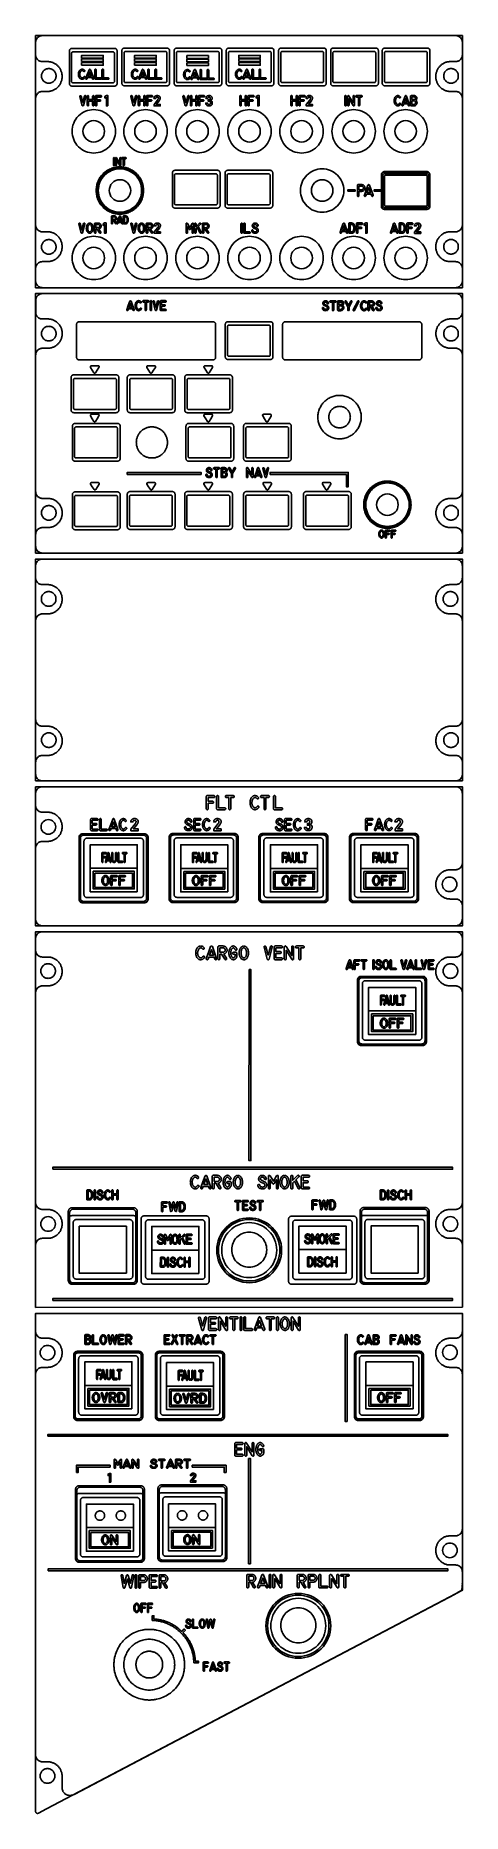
# Model space of a CAD drawing. Extents: x 686 to 831, y 82 to 686.
import ezdxf

# ---------------------------------------------------------------- set-up
doc = ezdxf.new("R2010")
doc.units = 0
for name, color, linetype in [('_BACKPANEL', 5, 'CONTINUOUS'), ('_ENGRAVING', 105, 'CONTINUOUS'), ('_LABELS', 30, 'CONTINUOUS'), ('_TOPLAYER', 1, 'CONTINUOUS')]:
    doc.layers.add(name, color=color, linetype=linetype)

msp = doc.modelspace()

# ---------------------------------------------------------------- linework, layer by layer
at = {"layer": '_BACKPANEL'}
for points in [[(830.8, 627.77), (830.8, 609.67), (830.8, 599.97), (685.8, 599.97), (685.8, 609.67), (685.8, 628.15), (685.8, 646.01), (685.8, 661.35), (685.8, 671.05), (685.8, 680.75), (685.8, 685.6), (830.8, 685.6), (830.8, 680.75), (830.8, 671.05), (830.8, 661.35), (830.8, 646.96)], [(698.19, 681.26), (712.61, 681.26), (712.7, 681.26), (712.79, 681.25), (712.88, 681.22), (712.96, 681.19), (713.04, 681.16), (713.11, 681.11), (713.18, 681.06), (713.24, 681), (713.3, 680.94), (713.35, 680.87), (713.4, 680.8), (713.43, 680.72), (713.46, 680.64), (713.48, 680.55), (713.5, 680.46), (713.5, 680.37), (713.5, 669.32), (713.5, 669.23), (713.48, 669.14), (713.46, 669.06), (713.43, 668.97), (713.4, 668.9), (713.35, 668.82), (713.3, 668.75), (713.24, 668.69), (713.18, 668.63), (713.11, 668.58), (713.04, 668.54), (712.96, 668.5), (712.88, 668.47), (712.79, 668.45), (712.7, 668.43), (712.61, 668.43), (698.19, 668.43), (698.1, 668.43), (698.01, 668.45), (697.92, 668.47), (697.84, 668.5), (697.76, 668.54), (697.69, 668.58), (697.62, 668.63), (697.56, 668.69), (697.5, 668.75), (697.45, 668.82), (697.4, 668.9), (697.37, 668.97), (697.34, 669.06), (697.31, 669.14), (697.3, 669.23), (697.3, 669.32), (697.3, 680.37), (697.3, 680.46), (697.31, 680.55), (697.34, 680.64), (697.37, 680.72), (697.4, 680.8), (697.45, 680.87), (697.5, 680.94), (697.56, 681), (697.62, 681.06), (697.69, 681.11), (697.76, 681.16), (697.84, 681.19), (697.92, 681.22), (698.01, 681.25), (698.1, 681.26)], [(716.02, 681.37), (730.44, 681.37), (730.53, 681.36), (730.62, 681.35), (730.7, 681.33), (730.79, 681.29), (730.86, 681.26), (730.94, 681.21), (731.01, 681.16), (731.07, 681.1), (731.13, 681.04), (731.18, 680.97), (731.22, 680.9), (731.26, 680.82), (731.29, 680.74), (731.31, 680.65), (731.33, 680.56), (731.33, 680.47), (731.33, 669.42), (731.33, 669.33), (731.31, 669.24), (731.29, 669.16), (731.26, 669.07), (731.22, 669), (731.18, 668.92), (731.13, 668.85), (731.07, 668.79), (731.01, 668.73), (730.94, 668.68), (730.86, 668.64), (730.79, 668.6), (730.7, 668.57), (730.62, 668.55), (730.53, 668.53), (730.44, 668.53), (716.02, 668.53), (715.93, 668.53), (715.84, 668.55), (715.75, 668.57), (715.67, 668.6), (715.59, 668.64), (715.52, 668.68), (715.45, 668.73), (715.39, 668.79), (715.33, 668.85), (715.28, 668.92), (715.23, 669), (715.19, 669.07), (715.16, 669.16), (715.14, 669.24), (715.13, 669.33), (715.12, 669.42), (715.12, 680.47), (715.13, 680.56), (715.14, 680.65), (715.16, 680.74), (715.19, 680.82), (715.23, 680.9), (715.28, 680.97), (715.33, 681.04), (715.39, 681.1), (715.45, 681.16), (715.52, 681.21), (715.59, 681.26), (715.67, 681.29), (715.75, 681.33), (715.84, 681.35), (715.93, 681.36)], [(733.78, 681.37), (748.2, 681.37), (748.29, 681.36), (748.38, 681.35), (748.47, 681.33), (748.55, 681.29), (748.63, 681.26), (748.7, 681.21), (748.77, 681.16), (748.83, 681.1), (748.89, 681.04), (748.94, 680.97), (748.99, 680.9), (749.02, 680.82), (749.05, 680.74), (749.08, 680.65), (749.09, 680.56), (749.09, 680.47), (749.09, 669.42), (749.09, 669.33), (749.08, 669.24), (749.05, 669.16), (749.02, 669.07), (748.99, 669), (748.94, 668.92), (748.89, 668.85), (748.83, 668.79), (748.77, 668.73), (748.7, 668.68), (748.63, 668.64), (748.55, 668.6), (748.47, 668.57), (748.38, 668.55), (748.29, 668.53), (748.2, 668.53), (733.78, 668.53), (733.69, 668.53), (733.6, 668.55), (733.51, 668.57), (733.43, 668.6), (733.35, 668.64), (733.28, 668.68), (733.21, 668.73), (733.15, 668.79), (733.09, 668.85), (733.04, 668.92), (732.99, 669), (732.96, 669.07), (732.93, 669.16), (732.9, 669.24), (732.89, 669.33), (732.89, 669.42), (732.89, 680.47), (732.89, 680.56), (732.9, 680.65), (732.93, 680.74), (732.96, 680.82), (732.99, 680.9), (733.04, 680.97), (733.09, 681.04), (733.15, 681.1), (733.21, 681.16), (733.28, 681.21), (733.35, 681.26), (733.43, 681.29), (733.51, 681.33), (733.6, 681.35), (733.69, 681.36)], [(751.47, 681.37), (765.89, 681.37), (765.98, 681.36), (766.07, 681.35), (766.16, 681.33), (766.24, 681.29), (766.32, 681.26), (766.39, 681.21), (766.46, 681.16), (766.52, 681.1), (766.58, 681.04), (766.63, 680.97), (766.68, 680.9), (766.71, 680.82), (766.74, 680.74), (766.77, 680.65), (766.78, 680.56), (766.78, 680.47), (766.78, 669.42), (766.78, 669.33), (766.77, 669.24), (766.74, 669.16), (766.71, 669.07), (766.68, 669), (766.63, 668.92), (766.58, 668.85), (766.52, 668.79), (766.46, 668.73), (766.39, 668.68), (766.32, 668.64), (766.24, 668.6), (766.16, 668.57), (766.07, 668.55), (765.98, 668.53), (765.89, 668.53), (751.47, 668.53), (751.38, 668.53), (751.29, 668.55), (751.21, 668.57), (751.12, 668.6), (751.05, 668.64), (750.97, 668.68), (750.9, 668.73), (750.84, 668.79), (750.78, 668.85), (750.73, 668.92), (750.69, 669), (750.65, 669.07), (750.62, 669.16), (750.6, 669.24), (750.58, 669.33), (750.58, 669.42), (750.58, 680.47), (750.58, 680.56), (750.6, 680.65), (750.62, 680.74), (750.65, 680.82), (750.69, 680.9), (750.73, 680.97), (750.78, 681.04), (750.84, 681.1), (750.9, 681.16), (750.97, 681.21), (751.05, 681.26), (751.12, 681.29), (751.21, 681.33), (751.29, 681.35), (751.38, 681.36)], [(769.26, 681.37), (783.68, 681.37), (783.78, 681.36), (783.86, 681.35), (783.95, 681.33), (784.03, 681.29), (784.11, 681.26), (784.18, 681.21), (784.25, 681.16), (784.32, 681.1), (784.37, 681.04), (784.42, 680.97), (784.47, 680.9), (784.51, 680.82), (784.54, 680.74), (784.56, 680.65), (784.57, 680.56), (784.58, 680.47), (784.58, 669.42), (784.57, 669.33), (784.56, 669.24), (784.54, 669.16), (784.51, 669.07), (784.47, 669), (784.42, 668.92), (784.37, 668.85), (784.32, 668.79), (784.25, 668.73), (784.18, 668.68), (784.11, 668.64), (784.03, 668.6), (783.95, 668.57), (783.86, 668.55), (783.78, 668.53), (783.68, 668.53), (769.26, 668.53), (769.17, 668.53), (769.08, 668.55), (769, 668.57), (768.92, 668.6), (768.84, 668.64), (768.76, 668.68), (768.69, 668.73), (768.63, 668.79), (768.57, 668.85), (768.52, 668.92), (768.48, 669), (768.44, 669.07), (768.41, 669.16), (768.39, 669.24), (768.37, 669.33), (768.37, 669.42), (768.37, 680.47), (768.37, 680.56), (768.39, 680.65), (768.41, 680.74), (768.44, 680.82), (768.48, 680.9), (768.52, 680.97), (768.57, 681.04), (768.63, 681.1), (768.69, 681.16), (768.76, 681.21), (768.84, 681.26), (768.92, 681.29), (769, 681.33), (769.08, 681.35), (769.17, 681.36)], [(786.95, 681.37), (801.38, 681.37), (801.47, 681.36), (801.56, 681.35), (801.64, 681.33), (801.72, 681.29), (801.8, 681.26), (801.88, 681.21), (801.94, 681.16), (802.01, 681.1), (802.07, 681.04), (802.12, 680.97), (802.16, 680.9), (802.2, 680.82), (802.23, 680.74), (802.25, 680.65), (802.26, 680.56), (802.27, 680.47), (802.27, 669.42), (802.26, 669.33), (802.25, 669.24), (802.23, 669.16), (802.2, 669.07), (802.16, 669), (802.12, 668.92), (802.07, 668.85), (802.01, 668.79), (801.94, 668.73), (801.88, 668.68), (801.8, 668.64), (801.72, 668.6), (801.64, 668.57), (801.56, 668.55), (801.47, 668.53), (801.38, 668.53), (786.95, 668.53), (786.86, 668.53), (786.77, 668.55), (786.69, 668.57), (786.61, 668.6), (786.53, 668.64), (786.46, 668.68), (786.39, 668.73), (786.32, 668.79), (786.27, 668.85), (786.21, 668.92), (786.17, 669), (786.13, 669.07), (786.1, 669.16), (786.08, 669.24), (786.07, 669.33), (786.06, 669.42), (786.06, 680.47), (786.07, 680.56), (786.08, 680.65), (786.1, 680.74), (786.13, 680.82), (786.17, 680.9), (786.21, 680.97), (786.27, 681.04), (786.32, 681.1), (786.39, 681.16), (786.46, 681.21), (786.53, 681.26), (786.61, 681.29), (786.69, 681.33), (786.77, 681.35), (786.86, 681.36)], [(804.48, 681.37), (818.9, 681.37), (818.99, 681.36), (819.08, 681.35), (819.16, 681.33), (819.24, 681.29), (819.32, 681.26), (819.4, 681.21), (819.46, 681.16), (819.53, 681.1), (819.59, 681.04), (819.64, 680.97), (819.68, 680.9), (819.72, 680.82), (819.75, 680.74), (819.77, 680.65), (819.79, 680.56), (819.79, 680.47), (819.79, 669.42), (819.79, 669.33), (819.77, 669.24), (819.75, 669.16), (819.72, 669.07), (819.68, 669), (819.64, 668.92), (819.59, 668.85), (819.53, 668.79), (819.46, 668.73), (819.4, 668.68), (819.32, 668.64), (819.24, 668.6), (819.16, 668.57), (819.08, 668.55), (818.99, 668.53), (818.9, 668.53), (804.48, 668.53), (804.38, 668.53), (804.3, 668.55), (804.21, 668.57), (804.13, 668.6), (804.05, 668.64), (803.98, 668.68), (803.91, 668.73), (803.84, 668.79), (803.79, 668.85), (803.74, 668.92), (803.69, 669), (803.65, 669.07), (803.62, 669.16), (803.6, 669.24), (803.59, 669.33), (803.58, 669.42), (803.58, 680.47), (803.59, 680.56), (803.6, 680.65), (803.62, 680.74), (803.65, 680.82), (803.69, 680.9), (803.74, 680.97), (803.79, 681.04), (803.84, 681.1), (803.91, 681.16), (803.98, 681.21), (804.05, 681.26), (804.13, 681.29), (804.21, 681.33), (804.3, 681.35), (804.38, 681.36)], [(687.81, 671.89), (687.83, 672.14), (687.86, 672.39), (687.92, 672.63), (688.01, 672.86), (688.11, 673.08), (688.24, 673.28), (688.38, 673.47), (688.54, 673.65), (688.72, 673.81), (688.91, 673.95), (689.11, 674.08), (689.33, 674.18), (689.56, 674.27), (689.8, 674.33), (690.05, 674.37), (690.3, 674.38), (690.56, 674.37), (690.8, 674.33), (691.04, 674.27), (691.27, 674.18), (691.49, 674.08), (691.69, 673.95), (691.88, 673.81), (692.06, 673.65), (692.22, 673.47), (692.36, 673.28), (692.49, 673.08), (692.59, 672.86), (692.68, 672.63), (692.74, 672.39), (692.78, 672.14), (692.79, 671.89), (692.78, 671.64), (692.74, 671.39), (692.68, 671.15), (692.59, 670.92), (692.49, 670.7), (692.36, 670.5), (692.22, 670.31), (692.06, 670.13), (691.88, 669.97), (691.69, 669.83), (691.49, 669.7), (691.27, 669.6), (691.04, 669.51), (690.8, 669.45), (690.56, 669.42), (690.3, 669.4), (690.05, 669.42), (689.8, 669.45), (689.56, 669.51), (689.33, 669.6), (689.11, 669.7), (688.91, 669.83), (688.72, 669.97), (688.54, 670.13), (688.38, 670.31), (688.24, 670.5), (688.11, 670.7), (688.01, 670.92), (687.92, 671.15), (687.86, 671.39), (687.83, 671.64)], [(824.46, 671.9), (824.47, 672.16), (824.51, 672.4), (824.57, 672.64), (824.65, 672.87), (824.76, 673.09), (824.88, 673.29), (825.02, 673.48), (825.18, 673.66), (825.36, 673.82), (825.55, 673.96), (825.76, 674.09), (825.98, 674.19), (826.2, 674.28), (826.44, 674.34), (826.69, 674.38), (826.94, 674.39), (827.2, 674.38), (827.45, 674.34), (827.68, 674.28), (827.91, 674.19), (828.13, 674.09), (828.34, 673.96), (828.53, 673.82), (828.7, 673.66), (828.86, 673.48), (829.01, 673.29), (829.13, 673.09), (829.24, 672.87), (829.32, 672.64), (829.38, 672.4), (829.42, 672.16), (829.43, 671.9), (829.42, 671.65), (829.38, 671.4), (829.32, 671.16), (829.24, 670.93), (829.13, 670.71), (829.01, 670.51), (828.86, 670.32), (828.7, 670.14), (828.53, 669.98), (828.34, 669.84), (828.13, 669.71), (827.91, 669.61), (827.68, 669.52), (827.45, 669.46), (827.2, 669.43), (826.94, 669.41), (826.69, 669.43), (826.44, 669.46), (826.2, 669.52), (825.98, 669.61), (825.76, 669.71), (825.55, 669.84), (825.36, 669.98), (825.18, 670.14), (825.02, 670.32), (824.88, 670.51), (824.76, 670.71), (824.65, 670.93), (824.57, 671.16), (824.51, 671.4), (824.47, 671.65)], [(733.17, 639.84), (747.59, 639.84), (747.68, 639.83), (747.77, 639.82), (747.86, 639.8), (747.94, 639.77), (748.02, 639.73), (748.09, 639.68), (748.16, 639.63), (748.22, 639.57), (748.28, 639.51), (748.33, 639.44), (748.38, 639.37), (748.41, 639.29), (748.44, 639.21), (748.47, 639.12), (748.48, 639.03), (748.48, 638.94), (748.48, 627.89), (748.48, 627.8), (748.47, 627.71), (748.44, 627.63), (748.41, 627.54), (748.38, 627.47), (748.33, 627.39), (748.28, 627.32), (748.22, 627.26), (748.16, 627.2), (748.09, 627.15), (748.02, 627.11), (747.94, 627.07), (747.86, 627.04), (747.77, 627.02), (747.68, 627), (747.59, 627), (733.17, 627), (733.08, 627), (732.99, 627.02), (732.91, 627.04), (732.82, 627.07), (732.75, 627.11), (732.67, 627.15), (732.6, 627.2), (732.54, 627.26), (732.48, 627.32), (732.43, 627.39), (732.39, 627.47), (732.35, 627.54), (732.32, 627.63), (732.3, 627.71), (732.28, 627.8), (732.28, 627.89), (732.28, 638.94), (732.28, 639.03), (732.3, 639.12), (732.32, 639.21), (732.35, 639.29), (732.39, 639.37), (732.43, 639.44), (732.48, 639.51), (732.54, 639.57), (732.6, 639.63), (732.67, 639.68), (732.75, 639.73), (732.82, 639.77), (732.91, 639.8), (732.99, 639.82), (733.08, 639.83)], [(751.07, 639.84), (765.49, 639.84), (765.58, 639.83), (765.67, 639.82), (765.76, 639.8), (765.84, 639.77), (765.92, 639.73), (765.99, 639.68), (766.06, 639.63), (766.12, 639.57), (766.18, 639.51), (766.23, 639.44), (766.28, 639.37), (766.31, 639.29), (766.34, 639.21), (766.37, 639.12), (766.38, 639.03), (766.38, 638.94), (766.38, 627.89), (766.38, 627.8), (766.37, 627.71), (766.34, 627.63), (766.31, 627.54), (766.28, 627.47), (766.23, 627.39), (766.18, 627.32), (766.12, 627.26), (766.06, 627.2), (765.99, 627.15), (765.92, 627.11), (765.84, 627.07), (765.76, 627.04), (765.67, 627.02), (765.58, 627), (765.49, 627), (751.07, 627), (750.98, 627), (750.89, 627.02), (750.81, 627.04), (750.72, 627.07), (750.65, 627.11), (750.57, 627.15), (750.5, 627.2), (750.44, 627.26), (750.38, 627.32), (750.33, 627.39), (750.29, 627.47), (750.25, 627.54), (750.22, 627.63), (750.2, 627.71), (750.18, 627.8), (750.18, 627.89), (750.18, 638.94), (750.18, 639.03), (750.2, 639.12), (750.22, 639.21), (750.25, 639.29), (750.29, 639.37), (750.33, 639.44), (750.38, 639.51), (750.44, 639.57), (750.5, 639.63), (750.57, 639.68), (750.65, 639.73), (750.72, 639.77), (750.81, 639.8), (750.89, 639.82), (750.98, 639.83)], [(804.35, 639.41), (818.78, 639.41), (818.87, 639.4), (818.96, 639.39), (819.04, 639.37), (819.12, 639.34), (819.2, 639.3), (819.27, 639.25), (819.34, 639.2), (819.41, 639.15), (819.46, 639.08), (819.52, 639.01), (819.56, 638.94), (819.6, 638.86), (819.63, 638.78), (819.65, 638.69), (819.66, 638.61), (819.67, 638.51), (819.67, 627.46), (819.66, 627.37), (819.65, 627.28), (819.63, 627.2), (819.6, 627.12), (819.56, 627.04), (819.52, 626.96), (819.46, 626.89), (819.41, 626.83), (819.34, 626.77), (819.27, 626.72), (819.2, 626.68), (819.12, 626.64), (819.04, 626.61), (818.96, 626.59), (818.87, 626.57), (818.78, 626.57), (804.35, 626.57), (804.26, 626.57), (804.17, 626.59), (804.09, 626.61), (804.01, 626.64), (803.93, 626.68), (803.86, 626.72), (803.79, 626.77), (803.72, 626.83), (803.67, 626.89), (803.61, 626.96), (803.57, 627.04), (803.53, 627.12), (803.5, 627.2), (803.48, 627.28), (803.47, 627.37), (803.46, 627.46), (803.46, 638.51), (803.47, 638.61), (803.48, 638.69), (803.5, 638.78), (803.53, 638.86), (803.57, 638.94), (803.61, 639.01), (803.67, 639.08), (803.72, 639.15), (803.79, 639.2), (803.86, 639.25), (803.93, 639.3), (804.01, 639.34), (804.09, 639.37), (804.17, 639.39), (804.26, 639.4)], [(687.81, 613.83), (687.83, 614.08), (687.86, 614.33), (687.92, 614.57), (688.01, 614.8), (688.11, 615.01), (688.24, 615.22), (688.38, 615.41), (688.54, 615.59), (688.72, 615.75), (688.91, 615.89), (689.11, 616.02), (689.33, 616.12), (689.56, 616.2), (689.8, 616.27), (690.05, 616.3), (690.3, 616.32), (690.56, 616.3), (690.8, 616.27), (691.04, 616.2), (691.27, 616.12), (691.49, 616.02), (691.69, 615.89), (691.88, 615.75), (692.06, 615.59), (692.22, 615.41), (692.36, 615.22), (692.49, 615.01), (692.59, 614.8), (692.68, 614.57), (692.74, 614.33), (692.78, 614.08), (692.79, 613.83), (692.78, 613.57), (692.74, 613.33), (692.68, 613.09), (692.59, 612.86), (692.49, 612.64), (692.36, 612.44), (692.22, 612.25), (692.06, 612.07), (691.88, 611.91), (691.69, 611.76), (691.49, 611.64), (691.27, 611.54), (691.04, 611.45), (690.8, 611.39), (690.56, 611.35), (690.3, 611.34), (690.05, 611.35), (689.8, 611.39), (689.56, 611.45), (689.33, 611.54), (689.11, 611.64), (688.91, 611.76), (688.72, 611.91), (688.54, 612.07), (688.38, 612.25), (688.24, 612.44), (688.11, 612.64), (688.01, 612.86), (687.92, 613.09), (687.86, 613.33), (687.83, 613.57)], [(824.46, 613.85), (824.47, 614.11), (824.51, 614.35), (824.57, 614.59), (824.65, 614.82), (824.76, 615.04), (824.88, 615.24), (825.02, 615.43), (825.18, 615.61), (825.36, 615.77), (825.55, 615.91), (825.76, 616.04), (825.98, 616.14), (826.2, 616.23), (826.44, 616.29), (826.69, 616.33), (826.94, 616.34), (827.2, 616.33), (827.45, 616.29), (827.68, 616.23), (827.91, 616.14), (828.13, 616.04), (828.34, 615.91), (828.53, 615.77), (828.7, 615.61), (828.86, 615.43), (829.01, 615.24), (829.13, 615.04), (829.24, 614.82), (829.32, 614.59), (829.38, 614.35), (829.42, 614.11), (829.43, 613.85), (829.42, 613.6), (829.38, 613.35), (829.32, 613.11), (829.24, 612.88), (829.13, 612.67), (829.01, 612.46), (828.86, 612.27), (828.7, 612.09), (828.53, 611.93), (828.34, 611.79), (828.13, 611.66), (827.91, 611.56), (827.68, 611.48), (827.45, 611.41), (827.2, 611.38), (826.94, 611.36), (826.69, 611.38), (826.44, 611.41), (826.2, 611.48), (825.98, 611.56), (825.76, 611.66), (825.55, 611.79), (825.36, 611.93), (825.18, 612.09), (825.02, 612.27), (824.88, 612.46), (824.76, 612.67), (824.65, 612.88), (824.57, 613.11), (824.51, 613.35), (824.47, 613.6)], [(830.8, 538.45), (830.8, 519.8), (830.8, 509.81), (685.8, 509.81), (685.8, 519.8), (685.8, 538.84), (685.8, 557.23), (685.8, 573.03), (685.8, 583.02), (685.8, 593.01), (685.8, 598), (830.8, 598), (830.8, 593.01), (830.8, 583.02), (830.8, 573.03), (830.8, 558.21)], [(687.81, 584.36), (687.82, 584.61), (687.86, 584.86), (687.92, 585.1), (688.01, 585.32), (688.11, 585.54), (688.24, 585.75), (688.38, 585.94), (688.54, 586.12), (688.72, 586.28), (688.91, 586.42), (689.11, 586.54), (689.33, 586.65), (689.56, 586.73), (689.8, 586.79), (690.05, 586.83), (690.3, 586.84), (690.55, 586.83), (690.8, 586.79), (691.04, 586.73), (691.27, 586.65), (691.49, 586.54), (691.69, 586.42), (691.88, 586.28), (692.06, 586.12), (692.22, 585.94), (692.36, 585.75), (692.49, 585.54), (692.59, 585.32), (692.68, 585.1), (692.74, 584.86), (692.78, 584.61), (692.79, 584.36), (692.78, 584.1), (692.74, 583.85), (692.68, 583.62), (692.59, 583.39), (692.49, 583.17), (692.36, 582.96), (692.22, 582.77), (692.06, 582.6), (691.88, 582.44), (691.69, 582.29), (691.49, 582.17), (691.27, 582.06), (691.04, 581.98), (690.8, 581.92), (690.55, 581.88), (690.3, 581.87), (690.05, 581.88), (689.8, 581.92), (689.56, 581.98), (689.33, 582.06), (689.11, 582.17), (688.91, 582.29), (688.72, 582.44), (688.54, 582.6), (688.38, 582.77), (688.24, 582.96), (688.11, 583.17), (688.01, 583.39), (687.92, 583.62), (687.86, 583.85), (687.82, 584.1)], [(700.55, 588.37), (746.17, 588.37), (746.25, 588.37), (746.33, 588.36), (746.41, 588.34), (746.49, 588.31), (746.56, 588.27), (746.62, 588.23), (746.74, 588.13), (746.84, 588.01), (746.88, 587.95), (746.92, 587.88), (746.94, 587.8), (746.96, 587.72), (746.98, 587.64), (746.98, 587.56), (746.98, 576.27), (746.98, 576.19), (746.96, 576.11), (746.94, 576.03), (746.92, 575.96), (746.88, 575.89), (746.84, 575.82), (746.74, 575.7), (746.62, 575.6), (746.56, 575.56), (746.49, 575.53), (746.41, 575.5), (746.33, 575.48), (746.25, 575.47), (746.17, 575.46), (700.55, 575.46), (700.47, 575.47), (700.39, 575.48), (700.31, 575.5), (700.24, 575.53), (700.17, 575.56), (700.1, 575.6), (699.98, 575.7), (699.88, 575.82), (699.84, 575.89), (699.81, 575.96), (699.78, 576.03), (699.76, 576.11), (699.75, 576.19), (699.74, 576.27), (699.74, 587.56), (699.75, 587.64), (699.76, 587.72), (699.78, 587.8), (699.81, 587.88), (699.84, 587.95), (699.88, 588.01), (699.98, 588.13), (700.1, 588.23), (700.17, 588.27), (700.24, 588.31), (700.31, 588.34), (700.39, 588.36), (700.47, 588.37)], [(751.15, 588.41), (765.57, 588.41), (765.66, 588.41), (765.75, 588.4), (765.84, 588.37), (765.92, 588.34), (766, 588.31), (766.07, 588.26), (766.14, 588.21), (766.2, 588.15), (766.26, 588.09), (766.31, 588.02), (766.36, 587.95), (766.39, 587.87), (766.42, 587.79), (766.45, 587.7), (766.46, 587.61), (766.46, 587.52), (766.46, 576.47), (766.46, 576.38), (766.45, 576.29), (766.42, 576.2), (766.39, 576.12), (766.36, 576.04), (766.31, 575.97), (766.26, 575.9), (766.2, 575.84), (766.14, 575.78), (766.07, 575.73), (766, 575.68), (765.92, 575.65), (765.84, 575.62), (765.75, 575.6), (765.66, 575.58), (765.57, 575.58), (751.15, 575.58), (751.06, 575.58), (750.97, 575.6), (750.88, 575.62), (750.8, 575.65), (750.72, 575.68), (750.65, 575.73), (750.58, 575.78), (750.52, 575.84), (750.46, 575.9), (750.41, 575.97), (750.37, 576.04), (750.33, 576.12), (750.3, 576.2), (750.28, 576.29), (750.26, 576.38), (750.26, 576.47), (750.26, 587.52), (750.26, 587.61), (750.28, 587.7), (750.3, 587.79), (750.33, 587.87), (750.37, 587.95), (750.41, 588.02), (750.46, 588.09), (750.52, 588.15), (750.58, 588.21), (750.65, 588.26), (750.72, 588.31), (750.8, 588.34), (750.88, 588.37), (750.97, 588.4), (751.06, 588.41)], [(770.55, 588.37), (816.17, 588.37), (816.25, 588.37), (816.33, 588.36), (816.41, 588.34), (816.49, 588.31), (816.56, 588.27), (816.62, 588.23), (816.74, 588.13), (816.84, 588.01), (816.88, 587.95), (816.92, 587.88), (816.94, 587.8), (816.96, 587.72), (816.98, 587.64), (816.98, 587.56), (816.98, 576.27), (816.98, 576.19), (816.96, 576.11), (816.94, 576.03), (816.92, 575.96), (816.88, 575.89), (816.84, 575.82), (816.74, 575.7), (816.62, 575.6), (816.56, 575.56), (816.49, 575.53), (816.41, 575.5), (816.33, 575.48), (816.25, 575.47), (816.17, 575.46), (770.55, 575.46), (770.47, 575.47), (770.39, 575.48), (770.31, 575.5), (770.24, 575.53), (770.17, 575.56), (770.1, 575.6), (769.98, 575.7), (769.88, 575.82), (769.84, 575.89), (769.81, 575.96), (769.78, 576.03), (769.76, 576.11), (769.75, 576.19), (769.74, 576.27), (769.74, 587.56), (769.75, 587.64), (769.76, 587.72), (769.78, 587.8), (769.81, 587.88), (769.84, 587.95), (769.88, 588.01), (769.98, 588.13), (770.1, 588.23), (770.17, 588.27), (770.24, 588.31), (770.31, 588.34), (770.39, 588.36), (770.47, 588.37)], [(824.46, 584.37), (824.47, 584.62), (824.51, 584.87), (824.57, 585.11), (824.65, 585.33), (824.76, 585.55), (824.88, 585.76), (825.02, 585.95), (825.18, 586.13), (825.36, 586.29), (825.55, 586.43), (825.76, 586.55), (825.97, 586.66), (826.2, 586.74), (826.44, 586.8), (826.69, 586.84), (826.94, 586.85), (827.2, 586.84), (827.44, 586.8), (827.68, 586.74), (827.91, 586.66), (828.13, 586.55), (828.33, 586.43), (828.53, 586.29), (828.7, 586.13), (828.86, 585.95), (829.01, 585.76), (829.13, 585.55), (829.24, 585.33), (829.32, 585.11), (829.38, 584.87), (829.42, 584.62), (829.43, 584.37), (829.42, 584.11), (829.38, 583.86), (829.32, 583.63), (829.24, 583.4), (829.13, 583.18), (829.01, 582.98), (828.86, 582.78), (828.7, 582.61), (828.53, 582.45), (828.33, 582.3), (828.13, 582.18), (827.91, 582.07), (827.68, 581.99), (827.44, 581.93), (827.2, 581.89), (826.94, 581.88), (826.69, 581.89), (826.44, 581.93), (826.2, 581.99), (825.97, 582.07), (825.76, 582.18), (825.55, 582.3), (825.36, 582.45), (825.18, 582.61), (825.02, 582.78), (824.88, 582.98), (824.76, 583.18), (824.65, 583.4), (824.57, 583.63), (824.51, 583.86), (824.47, 584.11)], [(698.77, 570.35), (713.19, 570.35), (713.28, 570.35), (713.37, 570.33), (713.46, 570.31), (713.54, 570.28), (713.62, 570.24), (713.69, 570.2), (713.76, 570.15), (713.82, 570.09), (713.88, 570.03), (713.93, 569.96), (713.98, 569.88), (714.01, 569.81), (714.04, 569.72), (714.07, 569.64), (714.08, 569.55), (714.08, 569.46), (714.08, 558.41), (714.08, 558.32), (714.07, 558.23), (714.04, 558.14), (714.01, 558.06), (713.98, 557.98), (713.93, 557.91), (713.88, 557.84), (713.82, 557.78), (713.76, 557.72), (713.69, 557.67), (713.62, 557.62), (713.54, 557.58), (713.46, 557.55), (713.37, 557.53), (713.28, 557.52), (713.19, 557.51), (698.77, 557.51), (698.68, 557.52), (698.59, 557.53), (698.5, 557.55), (698.42, 557.58), (698.34, 557.62), (698.27, 557.67), (698.2, 557.72), (698.14, 557.78), (698.08, 557.84), (698.03, 557.91), (697.98, 557.98), (697.95, 558.06), (697.92, 558.14), (697.89, 558.23), (697.88, 558.32), (697.88, 558.41), (697.88, 569.46), (697.88, 569.55), (697.89, 569.64), (697.92, 569.72), (697.95, 569.81), (697.98, 569.88), (698.03, 569.96), (698.08, 570.03), (698.14, 570.09), (698.2, 570.15), (698.27, 570.2), (698.34, 570.24), (698.42, 570.28), (698.5, 570.31), (698.59, 570.33), (698.68, 570.35)], [(717.86, 570.35), (732.28, 570.35), (732.37, 570.35), (732.46, 570.33), (732.55, 570.31), (732.63, 570.28), (732.71, 570.24), (732.78, 570.2), (732.85, 570.15), (732.91, 570.09), (732.97, 570.03), (733.02, 569.96), (733.07, 569.88), (733.11, 569.81), (733.14, 569.72), (733.16, 569.64), (733.17, 569.55), (733.18, 569.46), (733.18, 558.41), (733.17, 558.32), (733.16, 558.23), (733.14, 558.14), (733.11, 558.06), (733.07, 557.98), (733.02, 557.91), (732.97, 557.84), (732.91, 557.78), (732.85, 557.72), (732.78, 557.67), (732.71, 557.62), (732.63, 557.58), (732.55, 557.55), (732.46, 557.53), (732.37, 557.52), (732.28, 557.51), (717.86, 557.51), (717.77, 557.52), (717.68, 557.53), (717.6, 557.55), (717.51, 557.58), (717.44, 557.62), (717.36, 557.67), (717.29, 557.72), (717.23, 557.78), (717.17, 557.84), (717.12, 557.91), (717.08, 557.98), (717.04, 558.06), (717.01, 558.14), (716.99, 558.23), (716.97, 558.32), (716.97, 558.41), (716.97, 569.46), (716.97, 569.55), (716.99, 569.64), (717.01, 569.72), (717.04, 569.81), (717.08, 569.88), (717.12, 569.96), (717.17, 570.03), (717.23, 570.09), (717.29, 570.15), (717.36, 570.2), (717.44, 570.24), (717.51, 570.28), (717.6, 570.31), (717.68, 570.33), (717.77, 570.35)], [(737.35, 570.35), (751.77, 570.35), (751.87, 570.35), (751.95, 570.33), (752.04, 570.31), (752.12, 570.28), (752.2, 570.24), (752.27, 570.2), (752.34, 570.15), (752.41, 570.09), (752.46, 570.03), (752.51, 569.96), (752.56, 569.88), (752.6, 569.81), (752.63, 569.72), (752.65, 569.64), (752.66, 569.55), (752.67, 569.46), (752.67, 558.41), (752.66, 558.32), (752.65, 558.23), (752.63, 558.14), (752.6, 558.06), (752.56, 557.98), (752.51, 557.91), (752.46, 557.84), (752.41, 557.78), (752.34, 557.72), (752.27, 557.67), (752.2, 557.62), (752.12, 557.58), (752.04, 557.55), (751.95, 557.53), (751.87, 557.52), (751.77, 557.51), (737.35, 557.51), (737.26, 557.52), (737.17, 557.53), (737.09, 557.55), (737.01, 557.58), (736.93, 557.62), (736.85, 557.67), (736.79, 557.72), (736.72, 557.78), (736.66, 557.84), (736.61, 557.91), (736.57, 557.98), (736.53, 558.06), (736.5, 558.14), (736.48, 558.23), (736.46, 558.32), (736.46, 558.41), (736.46, 569.46), (736.46, 569.55), (736.48, 569.64), (736.5, 569.72), (736.53, 569.81), (736.57, 569.88), (736.61, 569.96), (736.66, 570.03), (736.72, 570.09), (736.79, 570.15), (736.85, 570.2), (736.93, 570.24), (737.01, 570.28), (737.09, 570.31), (737.17, 570.33), (737.26, 570.35)], [(789.08, 563.38), (788.7, 563.37), (788.33, 563.35), (787.96, 563.3), (787.59, 563.23), (787.24, 563.15), (786.89, 563.05), (786.55, 562.94), (786.21, 562.8), (785.88, 562.66), (785.57, 562.49), (785.26, 562.32), (784.96, 562.12), (784.67, 561.92), (784.39, 561.7), (784.12, 561.47), (783.87, 561.22), (783.62, 560.97), (783.39, 560.7), (783.17, 560.42), (782.97, 560.13), (782.78, 559.83), (782.6, 559.53), (782.44, 559.21), (782.29, 558.88), (782.16, 558.55), (782.04, 558.2), (781.94, 557.85), (781.86, 557.5), (781.79, 557.13), (781.75, 556.77), (781.72, 556.39), (781.71, 556.01), (781.72, 555.63), (781.75, 555.26), (781.79, 554.89), (781.86, 554.53), (781.94, 554.17), (782.04, 553.82), (782.16, 553.48), (782.29, 553.14), (782.44, 552.82), (782.6, 552.5), (782.78, 552.19), (782.97, 551.89), (783.17, 551.6), (783.39, 551.32), (783.62, 551.06), (783.87, 550.8), (784.12, 550.56), (784.39, 550.32), (784.67, 550.1), (784.96, 549.9), (785.26, 549.71), (785.57, 549.53), (785.88, 549.37), (786.21, 549.22), (786.55, 549.09), (786.89, 548.97), (787.24, 548.87), (787.59, 548.79), (787.96, 548.72), (788.33, 548.68), (788.7, 548.65), (789.08, 548.64), (789.46, 548.65), (789.83, 548.68), (790.2, 548.72), (790.57, 548.79), (790.92, 548.87), (791.27, 548.97), (791.61, 549.09), (791.95, 549.22), (792.28, 549.37), (792.59, 549.53), (792.9, 549.71), (793.2, 549.9), (793.49, 550.1), (793.77, 550.32), (794.04, 550.56), (794.29, 550.8), (794.54, 551.06), (794.77, 551.32), (794.99, 551.6), (795.19, 551.89), (795.38, 552.19), (795.56, 552.5), (795.72, 552.82), (795.87, 553.14), (796, 553.48), (796.12, 553.82), (796.22, 554.17), (796.3, 554.53), (796.37, 554.89), (796.41, 555.26), (796.44, 555.63), (796.45, 556.01), (796.44, 556.39), (796.41, 556.77), (796.37, 557.13), (796.3, 557.5), (796.22, 557.85), (796.12, 558.2), (796, 558.55), (795.87, 558.88), (795.72, 559.21), (795.56, 559.53), (795.38, 559.83), (795.19, 560.13), (794.99, 560.42), (794.77, 560.7), (794.54, 560.97), (794.29, 561.22), (794.04, 561.47), (793.77, 561.7), (793.49, 561.92), (793.2, 562.12), (792.9, 562.32), (792.59, 562.49), (792.28, 562.66), (791.95, 562.8), (791.61, 562.94), (791.27, 563.05), (790.92, 563.15), (790.57, 563.23), (790.2, 563.3), (789.83, 563.35), (789.46, 563.37)], [(699.22, 553.86), (713.64, 553.86), (713.73, 553.86), (713.82, 553.85), (713.91, 553.82), (713.99, 553.79), (714.07, 553.76), (714.14, 553.71), (714.21, 553.66), (714.27, 553.6), (714.33, 553.54), (714.38, 553.47), (714.43, 553.4), (714.46, 553.32), (714.49, 553.24), (714.52, 553.15), (714.53, 553.06), (714.53, 552.97), (714.53, 541.92), (714.53, 541.83), (714.52, 541.74), (714.49, 541.65), (714.46, 541.57), (714.43, 541.49), (714.38, 541.42), (714.33, 541.35), (714.27, 541.29), (714.21, 541.23), (714.14, 541.18), (714.07, 541.13), (713.99, 541.1), (713.91, 541.07), (713.82, 541.04), (713.73, 541.03), (713.64, 541.03), (699.22, 541.03), (699.13, 541.03), (699.04, 541.04), (698.95, 541.07), (698.87, 541.1), (698.79, 541.13), (698.72, 541.18), (698.65, 541.23), (698.59, 541.29), (698.53, 541.35), (698.48, 541.42), (698.43, 541.49), (698.4, 541.57), (698.37, 541.65), (698.34, 541.74), (698.33, 541.83), (698.33, 541.92), (698.33, 552.97), (698.33, 553.06), (698.34, 553.15), (698.37, 553.24), (698.4, 553.32), (698.43, 553.4), (698.48, 553.47), (698.53, 553.54), (698.59, 553.6), (698.65, 553.66), (698.72, 553.71), (698.79, 553.76), (698.87, 553.79), (698.95, 553.82), (699.04, 553.85), (699.13, 553.86)], [(725.29, 552.7), (725.32, 552.7), (725.59, 552.69), (725.86, 552.67), (726.13, 552.64), (726.39, 552.59), (726.65, 552.53), (726.9, 552.46), (727.14, 552.38), (727.38, 552.28), (727.62, 552.18), (727.85, 552.06), (728.07, 551.93), (728.28, 551.8), (728.49, 551.65), (728.69, 551.49), (728.88, 551.33), (729.06, 551.15), (729.24, 550.97), (729.41, 550.78), (729.56, 550.58), (729.71, 550.37), (729.85, 550.15), (729.97, 549.93), (730.09, 549.7), (730.2, 549.47), (730.29, 549.23), (730.37, 548.98), (730.45, 548.73), (730.51, 548.48), (730.55, 548.22), (730.59, 547.95), (730.61, 547.68), (730.61, 547.41), (730.61, 547.14), (730.59, 546.87), (730.55, 546.6), (730.51, 546.34), (730.45, 546.09), (730.37, 545.84), (730.29, 545.59), (730.2, 545.35), (730.09, 545.12), (729.97, 544.89), (729.85, 544.67), (729.71, 544.45), (729.56, 544.24), (729.41, 544.04), (729.24, 543.85), (729.06, 543.67), (728.88, 543.49), (728.69, 543.33), (728.49, 543.17), (728.28, 543.02), (728.07, 542.89), (727.85, 542.76), (727.62, 542.64), (727.38, 542.54), (727.14, 542.44), (726.9, 542.36), (726.65, 542.29), (726.39, 542.23), (726.13, 542.18), (725.86, 542.15), (725.59, 542.13), (725.32, 542.12), (725.05, 542.13), (724.78, 542.15), (724.52, 542.18), (724.26, 542.23), (724, 542.29), (723.75, 542.36), (723.5, 542.44), (723.26, 542.54), (723.03, 542.64), (722.8, 542.76), (722.58, 542.89), (722.36, 543.02), (722.16, 543.17), (721.96, 543.33), (721.77, 543.49), (721.58, 543.67), (721.41, 543.85), (721.24, 544.04), (721.08, 544.24), (720.94, 544.45), (720.8, 544.67), (720.67, 544.89), (720.55, 545.12), (720.45, 545.35), (720.35, 545.59), (720.27, 545.84), (720.2, 546.09), (720.14, 546.34), (720.09, 546.6), (720.06, 546.87), (720.04, 547.14), (720.03, 547.41), (720.04, 547.68), (720.06, 547.95), (720.09, 548.21), (720.14, 548.47), (720.2, 548.73), (720.27, 548.98), (720.35, 549.22), (720.44, 549.46), (720.55, 549.69), (720.67, 549.92), (720.79, 550.14), (720.93, 550.36), (721.07, 550.56), (721.23, 550.76), (721.39, 550.95), (721.57, 551.14), (721.75, 551.31), (721.94, 551.48), (722.14, 551.63), (722.34, 551.78), (722.56, 551.92), (722.78, 552.05), (723, 552.17), (723.24, 552.27), (723.47, 552.37), (723.72, 552.45), (723.97, 552.52), (724.22, 552.58), (724.48, 552.63), (724.74, 552.67), (725.01, 552.69), (725.28, 552.7)], [(737.79, 553.86), (752.22, 553.86), (752.31, 553.86), (752.4, 553.85), (752.48, 553.82), (752.56, 553.79), (752.64, 553.76), (752.71, 553.71), (752.78, 553.66), (752.85, 553.6), (752.9, 553.54), (752.96, 553.47), (753, 553.4), (753.04, 553.32), (753.07, 553.24), (753.09, 553.15), (753.1, 553.06), (753.11, 552.97), (753.11, 541.92), (753.1, 541.83), (753.09, 541.74), (753.07, 541.65), (753.04, 541.57), (753, 541.49), (752.96, 541.42), (752.9, 541.35), (752.85, 541.29), (752.78, 541.23), (752.71, 541.18), (752.64, 541.13), (752.56, 541.1), (752.48, 541.07), (752.4, 541.04), (752.31, 541.03), (752.22, 541.03), (737.79, 541.03), (737.7, 541.03), (737.61, 541.04), (737.53, 541.07), (737.45, 541.1), (737.37, 541.13), (737.3, 541.18), (737.23, 541.23), (737.16, 541.29), (737.11, 541.35), (737.05, 541.42), (737.01, 541.49), (736.97, 541.57), (736.94, 541.65), (736.92, 541.74), (736.91, 541.83), (736.9, 541.92), (736.9, 552.97), (736.91, 553.06), (736.92, 553.15), (736.94, 553.24), (736.97, 553.32), (737.01, 553.4), (737.05, 553.47), (737.11, 553.54), (737.16, 553.6), (737.23, 553.66), (737.3, 553.71), (737.37, 553.76), (737.45, 553.79), (737.53, 553.82), (737.61, 553.85), (737.7, 553.86)], [(757.37, 553.86), (771.79, 553.86), (771.89, 553.86), (771.97, 553.85), (772.06, 553.82), (772.14, 553.79), (772.22, 553.76), (772.29, 553.71), (772.36, 553.66), (772.43, 553.6), (772.48, 553.54), (772.54, 553.47), (772.58, 553.4), (772.62, 553.32), (772.65, 553.24), (772.67, 553.15), (772.68, 553.06), (772.69, 552.97), (772.69, 541.92), (772.68, 541.83), (772.67, 541.74), (772.65, 541.65), (772.62, 541.57), (772.58, 541.49), (772.54, 541.42), (772.48, 541.35), (772.43, 541.29), (772.36, 541.23), (772.29, 541.18), (772.22, 541.13), (772.14, 541.1), (772.06, 541.07), (771.97, 541.04), (771.89, 541.03), (771.79, 541.03), (757.37, 541.03), (757.28, 541.03), (757.19, 541.04), (757.11, 541.07), (757.03, 541.1), (756.95, 541.13), (756.87, 541.18), (756.81, 541.23), (756.74, 541.29), (756.68, 541.35), (756.63, 541.42), (756.59, 541.49), (756.55, 541.57), (756.52, 541.65), (756.5, 541.74), (756.49, 541.83), (756.48, 541.92), (756.48, 552.97), (756.49, 553.06), (756.5, 553.15), (756.52, 553.24), (756.55, 553.32), (756.59, 553.4), (756.63, 553.47), (756.68, 553.54), (756.74, 553.6), (756.81, 553.66), (756.87, 553.71), (756.95, 553.76), (757.03, 553.79), (757.11, 553.82), (757.19, 553.85), (757.28, 553.86)], [(687.81, 523.49), (687.82, 523.74), (687.86, 523.99), (687.92, 524.23), (688.01, 524.46), (688.11, 524.67), (688.24, 524.88), (688.38, 525.07), (688.54, 525.25), (688.72, 525.41), (688.91, 525.55), (689.11, 525.67), (689.33, 525.78), (689.56, 525.86), (689.8, 525.92), (690.05, 525.96), (690.3, 525.98), (690.55, 525.96), (690.8, 525.92), (691.04, 525.86), (691.27, 525.78), (691.49, 525.67), (691.69, 525.55), (691.88, 525.41), (692.06, 525.25), (692.22, 525.07), (692.36, 524.88), (692.49, 524.67), (692.59, 524.46), (692.68, 524.23), (692.74, 523.99), (692.78, 523.74), (692.79, 523.49), (692.78, 523.23), (692.74, 522.99), (692.68, 522.75), (692.59, 522.52), (692.49, 522.3), (692.36, 522.1), (692.22, 521.9), (692.06, 521.73), (691.88, 521.57), (691.69, 521.42), (691.49, 521.3), (691.27, 521.19), (691.04, 521.11), (690.8, 521.05), (690.55, 521.01), (690.3, 521), (690.05, 521.01), (689.8, 521.05), (689.56, 521.11), (689.33, 521.19), (689.11, 521.3), (688.91, 521.42), (688.72, 521.57), (688.54, 521.73), (688.38, 521.9), (688.24, 522.1), (688.11, 522.3), (688.01, 522.52), (687.92, 522.75), (687.86, 522.99), (687.82, 523.23)], [(699.22, 530.6), (713.64, 530.6), (713.73, 530.6), (713.82, 530.59), (713.91, 530.56), (713.99, 530.53), (714.07, 530.5), (714.14, 530.45), (714.21, 530.4), (714.27, 530.34), (714.33, 530.28), (714.38, 530.21), (714.43, 530.14), (714.46, 530.06), (714.49, 529.98), (714.52, 529.89), (714.53, 529.8), (714.53, 529.71), (714.53, 518.66), (714.53, 518.57), (714.52, 518.48), (714.49, 518.39), (714.46, 518.31), (714.43, 518.23), (714.38, 518.16), (714.33, 518.09), (714.27, 518.03), (714.21, 517.97), (714.14, 517.92), (714.07, 517.87), (713.99, 517.84), (713.91, 517.81), (713.82, 517.78), (713.73, 517.77), (713.64, 517.77), (699.22, 517.77), (699.13, 517.77), (699.04, 517.78), (698.95, 517.81), (698.87, 517.84), (698.79, 517.87), (698.72, 517.92), (698.65, 517.97), (698.59, 518.03), (698.53, 518.09), (698.48, 518.16), (698.43, 518.23), (698.4, 518.31), (698.37, 518.39), (698.34, 518.48), (698.33, 518.57), (698.33, 518.66), (698.33, 529.71), (698.33, 529.8), (698.34, 529.89), (698.37, 529.98), (698.4, 530.06), (698.43, 530.14), (698.48, 530.21), (698.53, 530.28), (698.59, 530.34), (698.65, 530.4), (698.72, 530.45), (698.79, 530.5), (698.87, 530.53), (698.95, 530.56), (699.04, 530.59), (699.13, 530.6)], [(717.86, 530.7), (732.28, 530.7), (732.38, 530.7), (732.46, 530.69), (732.55, 530.66), (732.63, 530.63), (732.71, 530.6), (732.78, 530.55), (732.85, 530.5), (732.92, 530.44), (732.97, 530.38), (733.02, 530.31), (733.07, 530.24), (733.11, 530.16), (733.14, 530.08), (733.16, 529.99), (733.17, 529.9), (733.18, 529.81), (733.18, 518.76), (733.17, 518.67), (733.16, 518.58), (733.14, 518.49), (733.11, 518.41), (733.07, 518.33), (733.02, 518.26), (732.97, 518.19), (732.92, 518.13), (732.85, 518.07), (732.78, 518.02), (732.71, 517.97), (732.63, 517.94), (732.55, 517.91), (732.46, 517.88), (732.38, 517.87), (732.28, 517.87), (717.86, 517.87), (717.77, 517.87), (717.68, 517.88), (717.6, 517.91), (717.52, 517.94), (717.44, 517.97), (717.36, 518.02), (717.29, 518.07), (717.23, 518.13), (717.17, 518.19), (717.12, 518.26), (717.08, 518.33), (717.04, 518.41), (717.01, 518.49), (716.99, 518.58), (716.97, 518.67), (716.97, 518.76), (716.97, 529.81), (716.97, 529.9), (716.99, 529.99), (717.01, 530.08), (717.04, 530.16), (717.08, 530.24), (717.12, 530.31), (717.17, 530.38), (717.23, 530.44), (717.29, 530.5), (717.36, 530.55), (717.44, 530.6), (717.52, 530.63), (717.6, 530.66), (717.68, 530.69), (717.77, 530.7)], [(737.35, 530.7), (751.77, 530.7), (751.87, 530.7), (751.95, 530.69), (752.04, 530.66), (752.12, 530.63), (752.2, 530.6), (752.27, 530.55), (752.34, 530.5), (752.41, 530.44), (752.46, 530.38), (752.52, 530.31), (752.56, 530.24), (752.6, 530.16), (752.63, 530.08), (752.65, 529.99), (752.66, 529.9), (752.67, 529.81), (752.67, 518.76), (752.66, 518.67), (752.65, 518.58), (752.63, 518.49), (752.6, 518.41), (752.56, 518.33), (752.52, 518.26), (752.46, 518.19), (752.41, 518.13), (752.34, 518.07), (752.27, 518.02), (752.2, 517.97), (752.12, 517.94), (752.04, 517.91), (751.95, 517.88), (751.87, 517.87), (751.77, 517.87), (737.35, 517.87), (737.26, 517.87), (737.17, 517.88), (737.09, 517.91), (737.01, 517.94), (736.93, 517.97), (736.85, 518.02), (736.79, 518.07), (736.72, 518.13), (736.66, 518.19), (736.61, 518.26), (736.57, 518.33), (736.53, 518.41), (736.5, 518.49), (736.48, 518.58), (736.47, 518.67), (736.46, 518.76), (736.46, 529.81), (736.47, 529.9), (736.48, 529.99), (736.5, 530.08), (736.53, 530.16), (736.57, 530.24), (736.61, 530.31), (736.66, 530.38), (736.72, 530.44), (736.79, 530.5), (736.85, 530.55), (736.93, 530.6), (737.01, 530.63), (737.09, 530.66), (737.17, 530.69), (737.26, 530.7)], [(757.38, 530.7), (771.8, 530.7), (771.89, 530.7), (771.98, 530.69), (772.07, 530.66), (772.15, 530.63), (772.23, 530.6), (772.3, 530.55), (772.37, 530.5), (772.44, 530.44), (772.49, 530.38), (772.54, 530.31), (772.59, 530.24), (772.63, 530.16), (772.66, 530.08), (772.68, 529.99), (772.69, 529.9), (772.7, 529.81), (772.7, 518.76), (772.69, 518.67), (772.68, 518.58), (772.66, 518.49), (772.63, 518.41), (772.59, 518.33), (772.54, 518.26), (772.49, 518.19), (772.44, 518.13), (772.37, 518.07), (772.3, 518.02), (772.23, 517.97), (772.15, 517.94), (772.07, 517.91), (771.98, 517.88), (771.89, 517.87), (771.8, 517.87), (757.38, 517.87), (757.29, 517.87), (757.2, 517.88), (757.12, 517.91), (757.03, 517.94), (756.96, 517.97), (756.88, 518.02), (756.81, 518.07), (756.75, 518.13), (756.69, 518.19), (756.64, 518.26), (756.6, 518.33), (756.56, 518.41), (756.53, 518.49), (756.51, 518.58), (756.49, 518.67), (756.49, 518.76), (756.49, 529.81), (756.49, 529.9), (756.51, 529.99), (756.53, 530.08), (756.56, 530.16), (756.6, 530.24), (756.64, 530.31), (756.69, 530.38), (756.75, 530.44), (756.81, 530.5), (756.88, 530.55), (756.96, 530.6), (757.03, 530.63), (757.12, 530.66), (757.2, 530.69), (757.29, 530.7)], [(777.73, 530.7), (792.15, 530.7), (792.25, 530.7), (792.33, 530.69), (792.42, 530.66), (792.5, 530.63), (792.58, 530.6), (792.65, 530.55), (792.72, 530.5), (792.79, 530.44), (792.84, 530.38), (792.9, 530.31), (792.94, 530.24), (792.98, 530.16), (793.01, 530.08), (793.03, 529.99), (793.04, 529.9), (793.05, 529.81), (793.05, 518.76), (793.04, 518.67), (793.03, 518.58), (793.01, 518.49), (792.98, 518.41), (792.94, 518.33), (792.9, 518.26), (792.84, 518.19), (792.79, 518.13), (792.72, 518.07), (792.65, 518.02), (792.58, 517.97), (792.5, 517.94), (792.42, 517.91), (792.33, 517.88), (792.25, 517.87), (792.15, 517.87), (777.73, 517.87), (777.64, 517.87), (777.55, 517.88), (777.47, 517.91), (777.39, 517.94), (777.31, 517.97), (777.23, 518.02), (777.17, 518.07), (777.1, 518.13), (777.04, 518.19), (776.99, 518.26), (776.95, 518.33), (776.91, 518.41), (776.88, 518.49), (776.86, 518.58), (776.85, 518.67), (776.84, 518.76), (776.84, 529.81), (776.85, 529.9), (776.86, 529.99), (776.88, 530.08), (776.91, 530.16), (776.95, 530.24), (776.99, 530.31), (777.04, 530.38), (777.1, 530.44), (777.17, 530.5), (777.23, 530.55), (777.31, 530.6), (777.39, 530.63), (777.47, 530.66), (777.55, 530.69), (777.64, 530.7)], [(824.46, 523.51), (824.47, 523.77), (824.51, 524.01), (824.57, 524.25), (824.65, 524.48), (824.76, 524.7), (824.88, 524.9), (825.02, 525.09), (825.18, 525.27), (825.36, 525.43), (825.55, 525.57), (825.76, 525.7), (825.97, 525.8), (826.2, 525.89), (826.44, 525.95), (826.69, 525.99), (826.94, 526), (827.2, 525.99), (827.44, 525.95), (827.68, 525.89), (827.91, 525.8), (828.13, 525.7), (828.33, 525.57), (828.53, 525.43), (828.7, 525.27), (828.86, 525.09), (829.01, 524.9), (829.13, 524.7), (829.24, 524.48), (829.32, 524.25), (829.38, 524.01), (829.42, 523.77), (829.43, 523.51), (829.42, 523.26), (829.38, 523.01), (829.32, 522.77), (829.24, 522.54), (829.13, 522.32), (829.01, 522.12), (828.86, 521.93), (828.7, 521.75), (828.53, 521.59), (828.33, 521.45), (828.13, 521.32), (827.91, 521.22), (827.68, 521.13), (827.44, 521.07), (827.2, 521.04), (826.94, 521.02), (826.69, 521.04), (826.44, 521.07), (826.2, 521.13), (825.97, 521.22), (825.76, 521.32), (825.55, 521.45), (825.36, 521.59), (825.18, 521.75), (825.02, 521.93), (824.88, 522.12), (824.76, 522.32), (824.65, 522.54), (824.57, 522.77), (824.51, 523.01), (824.47, 523.26)], [(830.8, 456.84), (830.8, 452.01), (830.8, 441.5), (830.8, 432.5), (685.8, 432.5), (685.8, 441.5), (685.8, 453.35), (685.8, 456.42), (685.8, 466.21), (685.8, 482.59), (685.8, 485.3), (685.8, 494.3), (685.8, 503.3), (685.8, 507.8), (830.8, 507.8), (830.8, 503.3), (830.8, 494.3), (830.8, 485.3), (830.8, 481.79), (830.8, 466.63)], [(687.76, 494.25), (687.77, 494.5), (687.81, 494.75), (687.87, 494.99), (687.96, 495.22), (688.06, 495.44), (688.19, 495.64), (688.33, 495.83), (688.49, 496.01), (688.67, 496.17), (688.86, 496.31), (689.06, 496.44), (689.28, 496.54), (689.51, 496.63), (689.75, 496.69), (690, 496.73), (690.25, 496.74), (690.5, 496.73), (690.75, 496.69), (690.99, 496.63), (691.22, 496.54), (691.44, 496.44), (691.64, 496.31), (691.83, 496.17), (692.01, 496.01), (692.17, 495.83), (692.31, 495.64), (692.44, 495.44), (692.54, 495.22), (692.63, 494.99), (692.69, 494.75), (692.73, 494.5), (692.74, 494.25), (692.73, 494), (692.69, 493.75), (692.63, 493.51), (692.54, 493.28), (692.44, 493.06), (692.31, 492.86), (692.17, 492.67), (692.01, 492.49), (691.83, 492.33), (691.64, 492.19), (691.44, 492.06), (691.22, 491.96), (690.99, 491.87), (690.75, 491.81), (690.5, 491.77), (690.25, 491.76), (690, 491.77), (689.75, 491.81), (689.51, 491.87), (689.28, 491.96), (689.06, 492.06), (688.86, 492.19), (688.67, 492.33), (688.49, 492.49), (688.33, 492.67), (688.19, 492.86), (688.06, 493.06), (687.96, 493.28), (687.87, 493.51), (687.81, 493.75), (687.77, 494)], [(824.26, 494.25), (824.27, 494.5), (824.31, 494.75), (824.37, 494.99), (824.46, 495.22), (824.56, 495.44), (824.69, 495.64), (824.83, 495.83), (824.99, 496.01), (825.17, 496.17), (825.36, 496.31), (825.56, 496.44), (825.78, 496.54), (826.01, 496.63), (826.25, 496.69), (826.5, 496.73), (826.75, 496.74), (827, 496.73), (827.25, 496.69), (827.49, 496.63), (827.72, 496.54), (827.94, 496.44), (828.14, 496.31), (828.33, 496.17), (828.51, 496.01), (828.67, 495.83), (828.81, 495.64), (828.94, 495.44), (829.04, 495.22), (829.13, 494.99), (829.19, 494.75), (829.23, 494.5), (829.24, 494.25), (829.23, 494), (829.19, 493.75), (829.13, 493.51), (829.04, 493.28), (828.94, 493.06), (828.81, 492.86), (828.67, 492.67), (828.51, 492.49), (828.33, 492.33), (828.14, 492.19), (827.94, 492.06), (827.72, 491.96), (827.49, 491.87), (827.25, 491.81), (827, 491.77), (826.75, 491.76), (826.5, 491.77), (826.25, 491.81), (826.01, 491.87), (825.78, 491.96), (825.56, 492.06), (825.36, 492.19), (825.17, 492.33), (824.99, 492.49), (824.83, 492.67), (824.69, 492.86), (824.56, 493.06), (824.46, 493.28), (824.37, 493.51), (824.31, 493.75), (824.27, 494)], [(687.81, 446.29), (687.82, 446.54), (687.86, 446.79), (687.92, 447.03), (688.01, 447.26), (688.11, 447.47), (688.24, 447.68), (688.38, 447.87), (688.54, 448.05), (688.72, 448.21), (688.91, 448.35), (689.11, 448.47), (689.33, 448.58), (689.56, 448.66), (689.8, 448.72), (690.05, 448.76), (690.3, 448.78), (690.55, 448.76), (690.8, 448.72), (691.04, 448.66), (691.27, 448.58), (691.49, 448.47), (691.69, 448.35), (691.88, 448.21), (692.06, 448.05), (692.22, 447.87), (692.36, 447.68), (692.49, 447.47), (692.59, 447.26), (692.68, 447.03), (692.74, 446.79), (692.78, 446.54), (692.79, 446.29), (692.78, 446.03), (692.74, 445.79), (692.68, 445.55), (692.59, 445.32), (692.49, 445.1), (692.36, 444.9), (692.22, 444.7), (692.06, 444.53), (691.88, 444.37), (691.69, 444.22), (691.49, 444.1), (691.27, 443.99), (691.04, 443.91), (690.8, 443.85), (690.55, 443.81), (690.3, 443.8), (690.05, 443.81), (689.8, 443.85), (689.56, 443.91), (689.33, 443.99), (689.11, 444.1), (688.91, 444.22), (688.72, 444.37), (688.54, 444.53), (688.38, 444.7), (688.24, 444.9), (688.11, 445.1), (688.01, 445.32), (687.92, 445.55), (687.86, 445.79), (687.82, 446.03)], [(824.46, 446.31), (824.47, 446.57), (824.51, 446.81), (824.57, 447.05), (824.65, 447.28), (824.76, 447.5), (824.88, 447.7), (825.02, 447.89), (825.18, 448.07), (825.36, 448.23), (825.55, 448.37), (825.76, 448.5), (825.97, 448.6), (826.2, 448.69), (826.44, 448.75), (826.69, 448.79), (826.94, 448.8), (827.2, 448.79), (827.44, 448.75), (827.68, 448.69), (827.91, 448.6), (828.13, 448.5), (828.33, 448.37), (828.53, 448.23), (828.7, 448.07), (828.86, 447.89), (829.01, 447.7), (829.13, 447.5), (829.24, 447.28), (829.32, 447.05), (829.38, 446.81), (829.42, 446.57), (829.43, 446.31), (829.42, 446.06), (829.38, 445.81), (829.32, 445.57), (829.24, 445.34), (829.13, 445.12), (829.01, 444.92), (828.86, 444.73), (828.7, 444.55), (828.53, 444.39), (828.33, 444.25), (828.13, 444.12), (827.91, 444.02), (827.68, 443.93), (827.44, 443.87), (827.2, 443.84), (826.94, 443.82), (826.69, 443.84), (826.44, 443.87), (826.2, 443.93), (825.97, 444.02), (825.76, 444.12), (825.55, 444.25), (825.36, 444.39), (825.18, 444.55), (825.02, 444.73), (824.88, 444.92), (824.76, 445.12), (824.65, 445.34), (824.57, 445.57), (824.51, 445.81), (824.47, 446.06)], [(685.8, 430.48), (685.8, 425.75), (685.8, 416.3), (685.8, 397.38), (685.8, 392.66), (685.8, 383.2), (830.8, 383.2), (830.8, 392.66), (830.8, 397.38), (830.8, 416.3), (830.8, 425.75), (830.8, 430.48)], [(701.75, 414.34), (722.84, 414.34), (722.95, 414.34), (723.05, 414.32), (723.15, 414.3), (723.25, 414.26), (723.34, 414.22), (723.42, 414.17), (723.5, 414.11), (723.57, 414.04), (723.64, 413.97), (723.7, 413.89), (723.75, 413.81), (723.79, 413.72), (723.83, 413.62), (723.85, 413.52), (723.87, 413.42), (723.87, 413.32), (723.87, 392.22), (723.87, 392.12), (723.85, 392.01), (723.83, 391.92), (723.79, 391.82), (723.75, 391.73), (723.7, 391.65), (723.64, 391.57), (723.57, 391.49), (723.5, 391.43), (723.42, 391.37), (723.34, 391.32), (723.25, 391.27), (723.15, 391.24), (723.05, 391.22), (722.95, 391.2), (722.84, 391.19), (701.75, 391.19), (701.64, 391.2), (701.54, 391.22), (701.44, 391.24), (701.35, 391.27), (701.26, 391.32), (701.17, 391.37), (701.1, 391.43), (701.02, 391.49), (700.96, 391.57), (700.9, 391.65), (700.85, 391.73), (700.8, 391.82), (700.77, 391.92), (700.74, 392.01), (700.73, 392.12), (700.72, 392.22), (700.72, 413.32), (700.73, 413.42), (700.74, 413.52), (700.77, 413.62), (700.8, 413.72), (700.85, 413.81), (700.9, 413.89), (700.96, 413.97), (701.02, 414.04), (701.1, 414.11), (701.17, 414.17), (701.26, 414.22), (701.35, 414.26), (701.44, 414.3), (701.54, 414.32), (701.64, 414.34)], [(732.34, 414.42), (753.44, 414.42), (753.54, 414.41), (753.64, 414.4), (753.74, 414.37), (753.84, 414.34), (753.93, 414.29), (754.01, 414.24), (754.09, 414.18), (754.16, 414.12), (754.23, 414.04), (754.29, 413.96), (754.34, 413.88), (754.38, 413.79), (754.42, 413.7), (754.44, 413.6), (754.46, 413.49), (754.46, 413.39), (754.46, 392.29), (754.46, 392.19), (754.44, 392.09), (754.42, 391.99), (754.38, 391.89), (754.34, 391.8), (754.29, 391.72), (754.23, 391.64), (754.16, 391.57), (754.09, 391.5), (754.01, 391.44), (753.93, 391.39), (753.84, 391.35), (753.74, 391.31), (753.64, 391.29), (753.54, 391.27), (753.44, 391.27), (732.34, 391.27), (732.24, 391.27), (732.13, 391.29), (732.04, 391.31), (731.94, 391.35), (731.85, 391.39), (731.77, 391.44), (731.69, 391.5), (731.61, 391.57), (731.55, 391.64), (731.49, 391.72), (731.44, 391.8), (731.39, 391.89), (731.36, 391.99), (731.34, 392.09), (731.32, 392.19), (731.31, 392.29), (731.31, 413.39), (731.32, 413.49), (731.34, 413.6), (731.36, 413.7), (731.39, 413.79), (731.44, 413.88), (731.49, 413.96), (731.55, 414.04), (731.61, 414.12), (731.69, 414.18), (731.77, 414.24), (731.85, 414.29), (731.94, 414.34), (732.04, 414.37), (732.13, 414.4), (732.24, 414.41)], [(762.86, 414.42), (783.95, 414.42), (784.06, 414.41), (784.16, 414.4), (784.26, 414.37), (784.35, 414.34), (784.44, 414.29), (784.53, 414.24), (784.61, 414.18), (784.68, 414.12), (784.75, 414.04), (784.81, 413.96), (784.86, 413.88), (784.9, 413.79), (784.93, 413.69), (784.96, 413.6), (784.98, 413.49), (784.98, 413.39), (784.98, 392.29), (784.98, 392.19), (784.96, 392.09), (784.93, 391.99), (784.9, 391.89), (784.86, 391.8), (784.81, 391.72), (784.75, 391.64), (784.68, 391.57), (784.61, 391.5), (784.53, 391.44), (784.44, 391.39), (784.35, 391.35), (784.26, 391.31), (784.16, 391.29), (784.06, 391.27), (783.95, 391.27), (762.86, 391.27), (762.75, 391.27), (762.65, 391.29), (762.55, 391.31), (762.46, 391.35), (762.37, 391.39), (762.28, 391.44), (762.2, 391.5), (762.13, 391.57), (762.06, 391.64), (762.01, 391.72), (761.95, 391.8), (761.91, 391.89), (761.88, 391.99), (761.85, 392.09), (761.84, 392.19), (761.83, 392.29), (761.83, 413.39), (761.84, 413.49), (761.85, 413.6), (761.88, 413.69), (761.91, 413.79), (761.95, 413.88), (762.01, 413.96), (762.06, 414.04), (762.13, 414.12), (762.2, 414.18), (762.28, 414.24), (762.37, 414.29), (762.46, 414.34), (762.55, 414.37), (762.65, 414.4), (762.75, 414.41)], [(793.64, 414.42), (814.74, 414.42), (814.84, 414.41), (814.94, 414.4), (815.04, 414.37), (815.14, 414.34), (815.23, 414.29), (815.31, 414.24), (815.39, 414.18), (815.46, 414.12), (815.53, 414.04), (815.59, 413.96), (815.64, 413.88), (815.68, 413.79), (815.72, 413.7), (815.74, 413.6), (815.76, 413.49), (815.76, 413.39), (815.76, 392.29), (815.76, 392.19), (815.74, 392.09), (815.72, 391.99), (815.68, 391.89), (815.64, 391.8), (815.59, 391.72), (815.53, 391.64), (815.46, 391.57), (815.39, 391.5), (815.31, 391.44), (815.23, 391.39), (815.14, 391.35), (815.04, 391.31), (814.94, 391.29), (814.84, 391.27), (814.74, 391.27), (793.64, 391.27), (793.53, 391.27), (793.43, 391.29), (793.33, 391.31), (793.24, 391.35), (793.15, 391.39), (793.07, 391.44), (792.99, 391.5), (792.91, 391.57), (792.85, 391.64), (792.79, 391.72), (792.74, 391.8), (792.69, 391.89), (792.66, 391.99), (792.63, 392.09), (792.62, 392.19), (792.61, 392.29), (792.61, 413.39), (792.62, 413.49), (792.63, 413.6), (792.66, 413.7), (792.69, 413.79), (792.74, 413.88), (792.79, 413.96), (792.85, 414.04), (792.91, 414.12), (792.99, 414.18), (793.07, 414.24), (793.15, 414.29), (793.24, 414.34), (793.33, 414.37), (793.43, 414.4), (793.53, 414.41)], [(830.8, 256.23), (830.8, 253.72), (685.8, 253.6), (685.8, 253.66), (685.8, 274.11), (685.8, 287.5), (685.8, 341.05), (685.8, 367.83), (685.8, 381.22), (830.8, 381.22), (830.8, 367.83), (830.8, 341.05), (830.8, 287.5), (830.8, 274.11)], [(690.06, 365.38), (690.32, 365.4), (690.57, 365.43), (690.8, 365.49), (691.03, 365.58), (691.25, 365.68), (691.45, 365.81), (691.65, 365.95), (691.82, 366.11), (691.98, 366.29), (692.13, 366.48), (692.25, 366.69), (692.36, 366.9), (692.44, 367.13), (692.5, 367.37), (692.54, 367.62), (692.55, 367.87), (692.54, 368.13), (692.5, 368.37), (692.44, 368.61), (692.36, 368.84), (692.25, 369.06), (692.13, 369.26), (691.98, 369.45), (691.82, 369.63), (691.65, 369.79), (691.45, 369.93), (691.25, 370.06), (691.03, 370.16), (690.8, 370.25), (690.57, 370.31), (690.32, 370.35), (690.06, 370.36), (689.81, 370.35), (689.56, 370.31), (689.32, 370.25), (689.1, 370.16), (688.88, 370.06), (688.67, 369.93), (688.48, 369.79), (688.3, 369.63), (688.14, 369.45), (688, 369.26), (687.88, 369.06), (687.77, 368.84), (687.69, 368.61), (687.63, 368.37), (687.59, 368.13), (687.58, 367.87), (687.59, 367.62), (687.63, 367.37), (687.69, 367.13), (687.77, 366.9), (687.88, 366.69), (688, 366.48), (688.14, 366.29), (688.3, 366.11), (688.48, 365.95), (688.67, 365.81), (688.88, 365.68), (689.1, 365.58), (689.32, 365.49), (689.56, 365.43), (689.81, 365.4)], [(826.76, 365.38), (826.51, 365.4), (826.26, 365.43), (826.02, 365.49), (825.79, 365.58), (825.58, 365.68), (825.37, 365.81), (825.18, 365.95), (825, 366.11), (824.84, 366.29), (824.7, 366.48), (824.58, 366.68), (824.47, 366.9), (824.39, 367.13), (824.33, 367.37), (824.29, 367.62), (824.28, 367.87), (824.29, 368.13), (824.33, 368.37), (824.39, 368.61), (824.47, 368.84), (824.58, 369.06), (824.7, 369.26), (824.84, 369.45), (825, 369.63), (825.18, 369.79), (825.37, 369.93), (825.58, 370.06), (825.79, 370.16), (826.02, 370.25), (826.26, 370.31), (826.51, 370.35), (826.76, 370.36), (827.02, 370.35), (827.26, 370.31), (827.5, 370.25), (827.73, 370.16), (827.95, 370.06), (828.15, 369.93), (828.35, 369.79), (828.52, 369.63), (828.68, 369.45), (828.83, 369.26), (828.95, 369.06), (829.06, 368.84), (829.14, 368.61), (829.2, 368.37), (829.24, 368.13), (829.25, 367.87), (829.24, 367.62), (829.2, 367.37), (829.14, 367.13), (829.06, 366.9), (828.95, 366.68), (828.83, 366.48), (828.68, 366.29), (828.52, 366.11), (828.35, 365.95), (828.15, 365.81), (827.95, 365.68), (827.73, 365.58), (827.5, 365.49), (827.26, 365.43), (827.02, 365.4)], [(796.33, 365.91), (817.43, 365.91), (817.53, 365.9), (817.63, 365.89), (817.73, 365.86), (817.83, 365.83), (817.92, 365.78), (818, 365.73), (818.08, 365.67), (818.15, 365.61), (818.22, 365.53), (818.28, 365.45), (818.33, 365.37), (818.37, 365.28), (818.41, 365.19), (818.43, 365.09), (818.45, 364.98), (818.45, 364.88), (818.45, 343.78), (818.45, 343.68), (818.43, 343.58), (818.41, 343.48), (818.37, 343.38), (818.33, 343.29), (818.28, 343.21), (818.22, 343.13), (818.15, 343.06), (818.08, 342.99), (818, 342.93), (817.92, 342.88), (817.83, 342.84), (817.73, 342.8), (817.63, 342.78), (817.53, 342.76), (817.43, 342.76), (796.33, 342.76), (796.22, 342.76), (796.12, 342.78), (796.02, 342.8), (795.93, 342.84), (795.84, 342.88), (795.75, 342.93), (795.68, 342.99), (795.6, 343.06), (795.54, 343.13), (795.48, 343.21), (795.43, 343.29), (795.38, 343.38), (795.35, 343.48), (795.32, 343.58), (795.31, 343.68), (795.3, 343.78), (795.3, 364.88), (795.31, 364.98), (795.32, 365.09), (795.35, 365.19), (795.38, 365.28), (795.43, 365.37), (795.48, 365.45), (795.54, 365.53), (795.6, 365.61), (795.68, 365.67), (795.75, 365.73), (795.84, 365.78), (795.93, 365.83), (796.02, 365.86), (796.12, 365.89), (796.22, 365.9)], [(698.09, 284.78), (719.19, 284.78), (719.3, 284.77), (719.4, 284.76), (719.5, 284.73), (719.59, 284.7), (719.68, 284.65), (719.77, 284.6), (719.84, 284.54), (719.92, 284.48), (719.98, 284.4), (720.04, 284.32), (720.09, 284.24), (720.14, 284.15), (720.17, 284.05), (720.2, 283.96), (720.21, 283.85), (720.22, 283.75), (720.22, 262.65), (720.21, 262.55), (720.2, 262.45), (720.17, 262.35), (720.14, 262.25), (720.09, 262.16), (720.04, 262.08), (719.98, 262), (719.92, 261.93), (719.84, 261.86), (719.77, 261.8), (719.68, 261.75), (719.59, 261.71), (719.5, 261.67), (719.4, 261.65), (719.3, 261.63), (719.19, 261.63), (698.09, 261.63), (697.99, 261.63), (697.89, 261.65), (697.79, 261.67), (697.69, 261.71), (697.6, 261.75), (697.52, 261.8), (697.44, 261.86), (697.37, 261.93), (697.3, 262), (697.24, 262.08), (697.19, 262.16), (697.15, 262.25), (697.11, 262.35), (697.09, 262.45), (697.07, 262.55), (697.07, 262.65), (697.07, 283.75), (697.07, 283.85), (697.09, 283.96), (697.11, 284.05), (697.15, 284.15), (697.19, 284.24), (697.24, 284.32), (697.3, 284.4), (697.37, 284.48), (697.44, 284.54), (697.52, 284.6), (697.6, 284.65), (697.69, 284.7), (697.79, 284.73), (697.89, 284.76), (697.99, 284.77)], [(722.64, 284.69), (743.74, 284.69), (743.84, 284.68), (743.95, 284.67), (744.04, 284.64), (744.14, 284.61), (744.23, 284.56), (744.31, 284.51), (744.39, 284.45), (744.47, 284.39), (744.53, 284.31), (744.59, 284.24), (744.64, 284.15), (744.69, 284.06), (744.72, 283.97), (744.75, 283.87), (744.76, 283.77), (744.77, 283.66), (744.77, 262.57), (744.76, 262.46), (744.75, 262.36), (744.72, 262.26), (744.69, 262.16), (744.64, 262.07), (744.59, 261.99), (744.53, 261.91), (744.47, 261.84), (744.39, 261.77), (744.31, 261.71), (744.23, 261.66), (744.14, 261.62), (744.04, 261.58), (743.95, 261.56), (743.84, 261.54), (743.74, 261.54), (722.64, 261.54), (722.54, 261.54), (722.44, 261.56), (722.34, 261.58), (722.24, 261.62), (722.15, 261.66), (722.07, 261.71), (721.99, 261.77), (721.92, 261.84), (721.85, 261.91), (721.79, 261.99), (721.74, 262.07), (721.7, 262.16), (721.66, 262.26), (721.64, 262.36), (721.62, 262.46), (721.62, 262.57), (721.62, 283.66), (721.62, 283.77), (721.64, 283.87), (721.66, 283.97), (721.7, 284.06), (721.74, 284.15), (721.79, 284.24), (721.85, 284.31), (721.92, 284.39), (721.99, 284.45), (722.07, 284.51), (722.15, 284.56), (722.24, 284.61), (722.34, 284.64), (722.44, 284.67), (722.54, 284.68)], [(793.88, 284.62), (772.79, 284.62), (772.68, 284.62), (772.58, 284.6), (772.48, 284.58), (772.39, 284.54), (772.3, 284.5), (772.21, 284.45), (772.13, 284.39), (772.06, 284.32), (772, 284.25), (771.94, 284.17), (771.88, 284.09), (771.84, 284), (771.81, 283.9), (771.78, 283.8), (771.77, 283.7), (771.76, 283.59), (771.76, 262.5), (771.77, 262.39), (771.78, 262.29), (771.81, 262.19), (771.84, 262.1), (771.88, 262.01), (771.94, 261.92), (772, 261.85), (772.06, 261.77), (772.13, 261.71), (772.21, 261.65), (772.3, 261.6), (772.39, 261.55), (772.48, 261.52), (772.58, 261.49), (772.68, 261.48), (772.79, 261.47), (793.88, 261.47), (793.99, 261.48), (794.09, 261.49), (794.19, 261.52), (794.28, 261.55), (794.37, 261.6), (794.46, 261.65), (794.54, 261.71), (794.61, 261.77), (794.68, 261.85), (794.74, 261.92), (794.79, 262.01), (794.83, 262.1), (794.87, 262.19), (794.89, 262.29), (794.91, 262.39), (794.91, 262.5), (794.91, 283.59), (794.91, 283.7), (794.89, 283.8), (794.87, 283.9), (794.83, 284), (794.79, 284.09), (794.74, 284.17), (794.68, 284.25), (794.61, 284.32), (794.54, 284.39), (794.46, 284.45), (794.37, 284.5), (794.28, 284.54), (794.19, 284.58), (794.09, 284.6), (793.99, 284.62)], [(797.22, 284.85), (818.31, 284.85), (818.42, 284.84), (818.52, 284.83), (818.62, 284.8), (818.71, 284.77), (818.8, 284.72), (818.89, 284.67), (818.97, 284.61), (819.04, 284.55), (819.11, 284.47), (819.16, 284.4), (819.22, 284.31), (819.26, 284.22), (819.29, 284.13), (819.32, 284.03), (819.33, 283.93), (819.34, 283.82), (819.34, 262.73), (819.33, 262.62), (819.32, 262.52), (819.29, 262.42), (819.26, 262.32), (819.22, 262.23), (819.16, 262.15), (819.11, 262.07), (819.04, 262), (818.97, 261.93), (818.89, 261.87), (818.8, 261.82), (818.71, 261.78), (818.62, 261.74), (818.52, 261.72), (818.42, 261.7), (818.31, 261.7), (797.22, 261.7), (797.11, 261.7), (797.01, 261.72), (796.91, 261.74), (796.82, 261.78), (796.73, 261.82), (796.64, 261.87), (796.56, 261.93), (796.49, 262), (796.42, 262.07), (796.36, 262.15), (796.31, 262.23), (796.27, 262.32), (796.24, 262.42), (796.21, 262.52), (796.19, 262.62), (796.19, 262.73), (796.19, 283.82), (796.19, 283.93), (796.21, 284.03), (796.24, 284.13), (796.27, 284.22), (796.31, 284.31), (796.36, 284.4), (796.42, 284.47), (796.49, 284.55), (796.56, 284.61), (796.64, 284.67), (796.73, 284.72), (796.82, 284.77), (796.91, 284.8), (797.01, 284.83), (797.11, 284.84)], [(685.8, 251.59), (830.8, 251.59), (830.8, 251.28), (830.8, 167.07), (830.8, 157.54), (689.55, 83.31), (686.79, 81.85), (686.68, 81.8), (686.56, 81.76), (686.5, 81.75), (686.43, 81.74), (686.31, 81.76), (686.19, 81.79), (686.08, 81.85), (685.99, 81.93), (685.91, 82.02), (685.85, 82.13), (685.81, 82.25), (685.8, 82.38), (685.8, 85.59), (685.8, 90.87), (685.8, 251.2)], [(699.94, 238.54), (721.03, 238.54), (721.14, 238.54), (721.24, 238.52), (721.34, 238.5), (721.43, 238.46), (721.52, 238.42), (721.61, 238.37), (721.69, 238.31), (721.76, 238.24), (721.83, 238.17), (721.89, 238.09), (721.94, 238.01), (721.98, 237.92), (722.01, 237.82), (722.04, 237.72), (722.06, 237.62), (722.06, 237.51), (722.06, 216.42), (722.06, 216.31), (722.04, 216.21), (722.01, 216.11), (721.98, 216.02), (721.94, 215.93), (721.89, 215.84), (721.83, 215.77), (721.76, 215.69), (721.69, 215.63), (721.61, 215.57), (721.52, 215.52), (721.43, 215.47), (721.34, 215.44), (721.24, 215.41), (721.14, 215.4), (721.03, 215.39), (699.94, 215.39), (699.83, 215.4), (699.73, 215.41), (699.63, 215.44), (699.54, 215.47), (699.45, 215.52), (699.36, 215.57), (699.28, 215.63), (699.21, 215.69), (699.14, 215.77), (699.09, 215.84), (699.03, 215.93), (698.99, 216.02), (698.96, 216.11), (698.93, 216.21), (698.92, 216.31), (698.91, 216.42), (698.91, 237.51), (698.92, 237.62), (698.93, 237.72), (698.96, 237.82), (698.99, 237.92), (699.03, 238.01), (699.09, 238.09), (699.14, 238.17), (699.21, 238.24), (699.28, 238.31), (699.36, 238.37), (699.45, 238.42), (699.54, 238.46), (699.63, 238.5), (699.73, 238.52), (699.83, 238.54)], [(727.69, 238.54), (748.78, 238.54), (748.89, 238.54), (748.99, 238.52), (749.09, 238.5), (749.18, 238.46), (749.27, 238.42), (749.36, 238.37), (749.44, 238.31), (749.51, 238.24), (749.58, 238.17), (749.64, 238.09), (749.69, 238.01), (749.73, 237.92), (749.76, 237.82), (749.79, 237.72), (749.81, 237.62), (749.81, 237.51), (749.81, 216.42), (749.81, 216.31), (749.79, 216.21), (749.76, 216.11), (749.73, 216.02), (749.69, 215.93), (749.64, 215.84), (749.58, 215.77), (749.51, 215.69), (749.44, 215.63), (749.36, 215.57), (749.27, 215.52), (749.18, 215.47), (749.09, 215.44), (748.99, 215.41), (748.89, 215.4), (748.78, 215.39), (727.69, 215.39), (727.58, 215.4), (727.48, 215.41), (727.38, 215.44), (727.29, 215.47), (727.2, 215.52), (727.11, 215.57), (727.03, 215.63), (726.96, 215.69), (726.89, 215.77), (726.84, 215.84), (726.78, 215.93), (726.74, 216.02), (726.71, 216.11), (726.68, 216.21), (726.67, 216.31), (726.66, 216.42), (726.66, 237.51), (726.67, 237.62), (726.68, 237.72), (726.71, 237.82), (726.74, 237.92), (726.78, 238.01), (726.84, 238.09), (726.89, 238.17), (726.96, 238.24), (727.03, 238.31), (727.11, 238.37), (727.2, 238.42), (727.29, 238.46), (727.38, 238.5), (727.48, 238.52), (727.58, 238.54)], [(795.31, 238.54), (816.4, 238.54), (816.51, 238.54), (816.61, 238.52), (816.71, 238.5), (816.8, 238.46), (816.89, 238.42), (816.98, 238.37), (817.06, 238.31), (817.13, 238.24), (817.19, 238.17), (817.25, 238.09), (817.31, 238.01), (817.35, 237.92), (817.38, 237.82), (817.41, 237.72), (817.42, 237.62), (817.43, 237.51), (817.43, 216.42), (817.42, 216.31), (817.41, 216.21), (817.38, 216.11), (817.35, 216.02), (817.31, 215.93), (817.25, 215.84), (817.19, 215.77), (817.13, 215.69), (817.06, 215.63), (816.98, 215.57), (816.89, 215.52), (816.8, 215.47), (816.71, 215.44), (816.61, 215.41), (816.51, 215.4), (816.4, 215.39), (795.31, 215.39), (795.2, 215.4), (795.1, 215.41), (795, 215.44), (794.91, 215.47), (794.82, 215.52), (794.73, 215.57), (794.65, 215.63), (794.58, 215.69), (794.51, 215.77), (794.45, 215.84), (794.4, 215.93), (794.36, 216.02), (794.32, 216.11), (794.3, 216.21), (794.28, 216.31), (794.28, 216.42), (794.28, 237.51), (794.28, 237.62), (794.3, 237.72), (794.32, 237.82), (794.36, 237.92), (794.4, 238.01), (794.45, 238.09), (794.51, 238.17), (794.58, 238.24), (794.65, 238.31), (794.73, 238.37), (794.82, 238.42), (794.91, 238.46), (795, 238.5), (795.1, 238.52), (795.2, 238.54)], [(700.52, 190.38), (721.61, 190.38), (721.72, 190.38), (721.82, 190.36), (721.92, 190.34), (722.01, 190.3), (722.1, 190.26), (722.19, 190.21), (722.27, 190.15), (722.34, 190.08), (722.41, 190.01), (722.47, 189.93), (722.52, 189.85), (722.56, 189.76), (722.59, 189.66), (722.62, 189.56), (722.64, 189.46), (722.64, 189.36), (722.64, 168.26), (722.64, 168.16), (722.62, 168.05), (722.59, 167.95), (722.56, 167.86), (722.52, 167.77), (722.47, 167.69), (722.41, 167.61), (722.34, 167.53), (722.27, 167.47), (722.19, 167.41), (722.1, 167.36), (722.01, 167.31), (721.92, 167.28), (721.82, 167.25), (721.72, 167.24), (721.61, 167.23), (700.52, 167.23), (700.41, 167.24), (700.31, 167.25), (700.21, 167.28), (700.12, 167.31), (700.03, 167.36), (699.94, 167.41), (699.86, 167.47), (699.79, 167.53), (699.72, 167.61), (699.67, 167.69), (699.61, 167.77), (699.57, 167.86), (699.54, 167.95), (699.51, 168.05), (699.5, 168.16), (699.49, 168.26), (699.49, 189.36), (699.5, 189.46), (699.51, 189.56), (699.54, 189.66), (699.57, 189.76), (699.61, 189.85), (699.67, 189.93), (699.72, 190.01), (699.79, 190.08), (699.86, 190.15), (699.94, 190.21), (700.03, 190.26), (700.12, 190.3), (700.21, 190.34), (700.31, 190.36), (700.41, 190.38)], [(728.52, 190.63), (749.61, 190.63), (749.72, 190.63), (749.82, 190.61), (749.92, 190.59), (750.01, 190.55), (750.1, 190.51), (750.19, 190.46), (750.27, 190.4), (750.34, 190.33), (750.41, 190.26), (750.47, 190.18), (750.52, 190.1), (750.56, 190.01), (750.59, 189.91), (750.62, 189.81), (750.64, 189.71), (750.64, 189.61), (750.64, 168.51), (750.64, 168.41), (750.62, 168.3), (750.59, 168.2), (750.56, 168.11), (750.52, 168.02), (750.47, 167.94), (750.41, 167.86), (750.34, 167.78), (750.27, 167.72), (750.19, 167.66), (750.1, 167.61), (750.01, 167.56), (749.92, 167.53), (749.82, 167.5), (749.72, 167.49), (749.61, 167.48), (728.52, 167.48), (728.41, 167.49), (728.31, 167.5), (728.21, 167.53), (728.12, 167.56), (728.03, 167.61), (727.94, 167.66), (727.86, 167.72), (727.79, 167.78), (727.72, 167.86), (727.67, 167.94), (727.61, 168.02), (727.57, 168.11), (727.54, 168.2), (727.51, 168.3), (727.5, 168.41), (727.49, 168.51), (727.49, 189.61), (727.5, 189.71), (727.51, 189.81), (727.54, 189.91), (727.57, 190.01), (727.61, 190.1), (727.67, 190.18), (727.72, 190.26), (727.79, 190.33), (727.86, 190.4), (727.94, 190.46), (728.03, 190.51), (728.12, 190.55), (728.21, 190.59), (728.31, 190.61), (728.41, 190.63)], [(719.9, 132.3), (719.91, 132.06), (719.93, 131.83), (719.96, 131.61), (720, 131.38), (720.05, 131.16), (720.11, 130.95), (720.18, 130.74), (720.26, 130.53), (720.35, 130.33), (720.45, 130.14), (720.56, 129.95), (720.68, 129.76), (720.81, 129.58), (720.94, 129.41), (721.08, 129.25), (721.23, 129.09), (721.39, 128.94), (721.55, 128.8), (721.73, 128.66), (721.9, 128.54), (722.09, 128.42), (722.28, 128.31), (722.47, 128.21), (722.67, 128.12), (722.88, 128.04), (723.09, 127.97), (723.31, 127.9), (723.53, 127.85), (723.75, 127.81), (723.98, 127.78), (724.21, 127.77), (724.44, 127.76), (724.67, 127.77), (724.9, 127.78), (725.13, 127.81), (725.35, 127.85), (725.57, 127.9), (725.79, 127.97), (726, 128.04), (726.21, 128.12), (726.41, 128.21), (726.6, 128.31), (726.79, 128.42), (726.98, 128.54), (727.15, 128.66), (727.33, 128.8), (727.49, 128.94), (727.65, 129.09), (727.8, 129.25), (727.94, 129.41), (728.07, 129.58), (728.2, 129.76), (728.32, 129.95), (728.43, 130.14), (728.53, 130.33), (728.62, 130.53), (728.7, 130.74), (728.77, 130.95), (728.83, 131.16), (728.88, 131.38), (728.92, 131.61), (728.95, 131.83), (728.97, 132.06), (728.98, 132.3), (728.97, 132.53), (728.95, 132.76), (728.92, 132.99), (728.88, 133.21), (728.83, 133.43), (728.77, 133.65), (728.7, 133.86), (728.62, 134.06), (728.53, 134.26), (728.43, 134.46), (728.32, 134.65), (728.2, 134.83), (728.07, 135.01), (727.94, 135.18), (727.8, 135.35), (727.65, 135.5), (727.49, 135.65), (727.33, 135.8), (727.15, 135.93), (726.98, 136.06), (726.79, 136.18), (726.6, 136.29), (726.41, 136.39), (726.21, 136.48), (726, 136.56), (725.79, 136.63), (725.57, 136.69), (725.35, 136.74), (725.13, 136.78), (724.9, 136.81), (724.67, 136.83), (724.44, 136.83), (724.21, 136.83), (723.98, 136.81), (723.75, 136.78), (723.53, 136.74), (723.31, 136.69), (723.09, 136.63), (722.88, 136.56), (722.67, 136.48), (722.47, 136.39), (722.28, 136.29), (722.09, 136.18), (721.9, 136.06), (721.73, 135.93), (721.55, 135.8), (721.39, 135.65), (721.23, 135.5), (721.08, 135.35), (720.94, 135.18), (720.81, 135.01), (720.68, 134.83), (720.56, 134.65), (720.45, 134.46), (720.35, 134.26), (720.26, 134.06), (720.18, 133.86), (720.11, 133.65), (720.05, 133.43), (720, 133.21), (719.96, 132.99), (719.93, 132.76), (719.91, 132.53)], [(689.85, 91.99), (689.59, 92.01), (689.35, 92.05), (689.11, 92.11), (688.88, 92.19), (688.66, 92.3), (688.46, 92.42), (688.27, 92.56), (688.09, 92.72), (687.93, 92.9), (687.79, 93.09), (687.66, 93.3), (687.56, 93.51), (687.47, 93.74), (687.41, 93.98), (687.37, 94.23), (687.36, 94.48), (687.37, 94.74), (687.41, 94.98), (687.47, 95.22), (687.56, 95.45), (687.66, 95.67), (687.79, 95.87), (687.93, 96.07), (688.09, 96.24), (688.27, 96.4), (688.46, 96.55), (688.66, 96.67), (688.88, 96.78), (689.11, 96.86), (689.35, 96.92), (689.59, 96.96), (689.85, 96.97), (690.1, 96.96), (690.35, 96.92), (690.59, 96.86), (690.82, 96.78), (691.04, 96.67), (691.24, 96.55), (691.43, 96.4), (691.61, 96.24), (691.77, 96.07), (691.91, 95.87), (692.04, 95.67), (692.14, 95.45), (692.23, 95.22), (692.29, 94.98), (692.32, 94.74), (692.34, 94.48), (692.32, 94.23), (692.29, 93.98), (692.23, 93.74), (692.14, 93.51), (692.04, 93.3), (691.91, 93.09), (691.77, 92.9), (691.61, 92.72), (691.43, 92.56), (691.24, 92.42), (691.04, 92.3), (690.82, 92.19), (690.59, 92.11), (690.35, 92.05), (690.1, 92.01)]]:
    msp.add_lwpolyline(points, close=True, dxfattribs=at)
for points in [[(705.57, 656.73, 0.414214), (701.91, 653.07, 0.414214), (705.57, 649.42, 0.414214), (709.23, 653.07, 0.414214)], [(723.16, 656.73, 0.414214), (719.5, 653.07, 0.414214), (723.16, 649.42, 0.414214), (726.82, 653.07, 0.414214)], [(740.82, 656.73, 0.414214), (737.16, 653.07, 0.414214), (740.82, 649.42, 0.414214), (744.48, 653.07, 0.414214)], [(758.48, 656.73, 0.414214), (754.83, 653.07, 0.414214), (758.48, 649.42, 0.414214), (762.14, 653.07, 0.414214)], [(776.18, 656.73, 0.414214), (772.52, 653.07, 0.414214), (776.18, 649.42, 0.414214), (779.83, 653.07, 0.414214)], [(793.87, 656.73, 0.414214), (790.21, 653.07, 0.414214), (793.87, 649.42, 0.414214), (797.53, 653.07, 0.414214)], [(811.53, 656.73, 0.414214), (807.87, 653.07, 0.414214), (811.53, 649.42, 0.414214), (815.19, 653.07, 0.414214)], [(714.47, 636.62, 0.414214), (710.81, 632.96, 0.414214), (714.47, 629.31, 0.414214), (718.13, 632.96, 0.414214)], [(783.16, 636.62, 0.414214), (779.5, 632.96, 0.414214), (783.16, 629.31, 0.414214), (786.81, 632.96, 0.414214)], [(705.57, 613.72, 0.414214), (701.91, 610.06, 0.414214), (705.57, 606.4, 0.414214), (709.23, 610.06, 0.414214)], [(723.16, 613.72, 0.414214), (719.5, 610.06, 0.414214), (723.16, 606.4, 0.414214), (726.82, 610.06, 0.414214)], [(740.82, 613.72, 0.414214), (737.16, 610.06, 0.414214), (740.82, 606.4, 0.414214), (744.48, 610.06, 0.414214)], [(758.48, 613.72, 0.414214), (754.83, 610.06, 0.414214), (758.48, 606.4, 0.414214), (762.14, 610.06, 0.414214)], [(776.18, 613.72, 0.414214), (772.52, 610.06, 0.414214), (776.18, 606.4, 0.414214), (779.83, 610.06, 0.414214)], [(793.87, 613.72, 0.414214), (790.21, 610.06, 0.414214), (793.87, 606.4, 0.414214), (797.53, 610.06, 0.414214)], [(811.53, 613.72, 0.414214), (807.87, 610.06, 0.414214), (811.53, 606.4, 0.414214), (815.19, 610.06, 0.414214)], [(805.34, 529.92, 0.414214), (801.68, 526.26, 0.414214), (805.34, 522.6, 0.414214), (809, 526.26, 0.414214)], [(690.16, 414.34, 0.414214), (692.65, 416.83, 0.414214), (690.16, 419.31, 0.414214), (687.68, 416.83, 0.414214)], [(826.44, 394.83, 0.414214), (828.92, 397.32, 0.414214), (826.44, 399.8, 0.414214), (823.95, 397.32, 0.414214)], [(690.06, 279.47, 0.414214), (692.55, 281.96, 0.414214), (690.06, 284.45, 0.414214), (687.58, 281.96, 0.414214)], [(826.75, 279.48, 0.414214), (829.24, 281.97, 0.414214), (826.75, 284.46, 0.414214), (824.26, 281.97, 0.414214)], [(758.38, 279.17, -0.414214), (764.33, 273.22, -0.414214), (758.38, 267.27, -0.414214), (752.43, 273.22, -0.414214)], [(689.86, 235.74, -0.414214), (687.37, 238.23, -0.414214), (689.86, 240.71, -0.414214), (692.34, 238.23, -0.414214)], [(826.55, 235.85, -0.414214), (824.06, 238.34, -0.414214), (826.55, 240.83, -0.414214), (829.04, 238.34, -0.414214)], [(826.55, 168.6, -0.414214), (824.06, 171.09, -0.414214), (826.55, 173.58, -0.414214), (829.04, 171.09, -0.414214)], [(775.07, 151.59, -0.414214), (781.02, 145.64, -0.414214), (775.07, 139.69, -0.414214), (769.12, 145.64, -0.414214)]]:
    msp.add_lwpolyline(points, format="xyb", close=True, dxfattribs=at)
at = {"layer": '_ENGRAVING'}
for points in [[(700.85, 664.88), (700.84, 664.99), (700.85, 665.04), (700.87, 665.08), (700.9, 665.11), (700.93, 665.14), (700.97, 665.16), (701.02, 665.18), (701.06, 665.19), (701.11, 665.19), (701.15, 665.18), (701.19, 665.16), (701.22, 665.14), (701.25, 665.1), (701.3, 665), (701.87, 662.87), (702.44, 665.03), (702.46, 665.08), (702.49, 665.12), (702.52, 665.16), (702.55, 665.18), (702.59, 665.2), (702.64, 665.21), (702.68, 665.2), (702.73, 665.19), (702.78, 665.18), (702.82, 665.15), (702.85, 665.12), (702.88, 665.09), (702.89, 665.05), (702.9, 665.01), (702.9, 664.96), (702.89, 664.9), (702.1, 661.88), (702.06, 661.8), (702.01, 661.75), (701.94, 661.71), (701.87, 661.7), (701.8, 661.71), (701.73, 661.75), (701.68, 661.8), (701.64, 661.87)], [(703.37, 661.94), (703.37, 664.96), (703.39, 665.07), (703.42, 665.11), (703.44, 665.14), (703.48, 665.17), (703.52, 665.19), (703.56, 665.2), (703.61, 665.2), (703.66, 665.2), (703.7, 665.19), (703.74, 665.17), (703.77, 665.14), (703.8, 665.11), (703.82, 665.06), (703.84, 664.96), (703.84, 663.83), (705.19, 663.83), (705.19, 664.96), (705.22, 665.07), (705.24, 665.11), (705.27, 665.14), (705.3, 665.17), (705.34, 665.19), (705.38, 665.2), (705.43, 665.2), (705.47, 665.2), (705.52, 665.19), (705.56, 665.17), (705.59, 665.14), (705.61, 665.11), (705.64, 665.07), (705.67, 664.96), (705.67, 661.94), (705.64, 661.83), (705.61, 661.79), (705.59, 661.76), (705.56, 661.73), (705.52, 661.71), (705.47, 661.7), (705.43, 661.7), (705.38, 661.7), (705.34, 661.71), (705.3, 661.73), (705.27, 661.76), (705.24, 661.79), (705.22, 661.83), (705.19, 661.94), (705.19, 663.34), (703.84, 663.34), (703.84, 661.94), (703.82, 661.83), (703.8, 661.79), (703.77, 661.76), (703.74, 661.73), (703.7, 661.71), (703.66, 661.7), (703.61, 661.7), (703.56, 661.7), (703.52, 661.71), (703.48, 661.73), (703.44, 661.76), (703.42, 661.79), (703.39, 661.83)], [(706.12, 661.94), (706.12, 664.96), (706.15, 665.06), (706.17, 665.1), (706.2, 665.13), (706.23, 665.16), (706.27, 665.18), (706.31, 665.2), (706.36, 665.2), (707.98, 665.2), (708.04, 665.2), (708.09, 665.18), (708.13, 665.16), (708.16, 665.13), (708.18, 665.1), (708.2, 665.06), (708.21, 665.01), (708.22, 664.96), (708.21, 664.91), (708.2, 664.86), (708.18, 664.82), (708.16, 664.79), (708.13, 664.76), (708.08, 664.74), (708.04, 664.73), (707.98, 664.72), (706.59, 664.72), (706.59, 663.79), (707.68, 663.79), (707.78, 663.77), (707.82, 663.75), (707.85, 663.72), (707.88, 663.69), (707.89, 663.65), (707.91, 663.61), (707.91, 663.56), (707.91, 663.51), (707.9, 663.46), (707.88, 663.42), (707.85, 663.39), (707.82, 663.36), (707.78, 663.34), (707.68, 663.31), (706.59, 663.31), (706.59, 661.94), (706.57, 661.84), (706.55, 661.8), (706.53, 661.77), (706.5, 661.74), (706.46, 661.72), (706.42, 661.71), (706.37, 661.71), (706.32, 661.71), (706.27, 661.72), (706.23, 661.74), (706.2, 661.76), (706.17, 661.8), (706.15, 661.84)], [(710.38, 661.72), (709.86, 661.72), (709.86, 664.65), (709.36, 664.37), (709.36, 664.91), (709.86, 665.21), (710.38, 665.21)], [(718.17, 664.9), (718.17, 665.01), (718.18, 665.05), (718.2, 665.09), (718.22, 665.13), (718.26, 665.16), (718.3, 665.18), (718.34, 665.19), (718.39, 665.2), (718.44, 665.2), (718.48, 665.2), (718.52, 665.18), (718.55, 665.15), (718.58, 665.12), (718.63, 665.02), (719.2, 662.89), (719.77, 665.04), (719.79, 665.1), (719.82, 665.14), (719.85, 665.17), (719.89, 665.2), (719.93, 665.22), (719.97, 665.22), (720.02, 665.22), (720.07, 665.21), (720.12, 665.19), (720.16, 665.17), (720.19, 665.14), (720.21, 665.11), (720.23, 665.07), (720.24, 665.02), (720.24, 664.97), (720.23, 664.92), (719.43, 661.9), (719.39, 661.82), (719.34, 661.76), (719.28, 661.73), (719.2, 661.72), (719.13, 661.73), (719.06, 661.76), (719.01, 661.82), (718.97, 661.89)], [(720.7, 661.96), (720.7, 664.98), (720.73, 665.08), (720.75, 665.13), (720.78, 665.16), (720.81, 665.19), (720.85, 665.21), (720.9, 665.22), (720.95, 665.22), (721, 665.21), (721.04, 665.2), (721.08, 665.18), (721.11, 665.16), (721.14, 665.12), (721.16, 665.08), (721.18, 664.98), (721.18, 663.85), (722.53, 663.85), (722.53, 664.98), (722.56, 665.08), (722.58, 665.12), (722.61, 665.16), (722.64, 665.18), (722.68, 665.2), (722.72, 665.22), (722.77, 665.22), (722.82, 665.22), (722.86, 665.2), (722.9, 665.19), (722.93, 665.16), (722.96, 665.13), (722.98, 665.08), (723.01, 664.98), (723.01, 661.96), (722.98, 661.85), (722.96, 661.81), (722.93, 661.77), (722.9, 661.75), (722.86, 661.73), (722.82, 661.72), (722.77, 661.71), (722.72, 661.72), (722.68, 661.73), (722.64, 661.75), (722.61, 661.78), (722.58, 661.81), (722.56, 661.85), (722.53, 661.96), (722.53, 663.36), (721.18, 663.36), (721.18, 661.96), (721.16, 661.85), (721.14, 661.81), (721.11, 661.78), (721.08, 661.75), (721.04, 661.73), (721, 661.72), (720.95, 661.72), (720.9, 661.72), (720.85, 661.73), (720.81, 661.75), (720.78, 661.77), (720.75, 661.81), (720.73, 661.85)], [(723.47, 661.96), (723.47, 664.98), (723.5, 665.08), (723.52, 665.12), (723.54, 665.15), (723.58, 665.18), (723.61, 665.2), (723.66, 665.21), (723.71, 665.22), (725.34, 665.22), (725.39, 665.21), (725.44, 665.2), (725.48, 665.18), (725.51, 665.15), (725.54, 665.12), (725.56, 665.08), (725.57, 665.03), (725.57, 664.98), (725.57, 664.93), (725.56, 664.88), (725.54, 664.84), (725.51, 664.81), (725.48, 664.78), (725.44, 664.76), (725.39, 664.75), (725.33, 664.74), (723.94, 664.74), (723.94, 663.8), (725.03, 663.8), (725.13, 663.78), (725.17, 663.76), (725.2, 663.74), (725.23, 663.71), (725.25, 663.67), (725.26, 663.62), (725.26, 663.57), (725.26, 663.52), (725.25, 663.48), (725.23, 663.44), (725.21, 663.4), (725.17, 663.38), (725.13, 663.35), (725.03, 663.32), (723.94, 663.32), (723.94, 661.96), (723.92, 661.86), (723.9, 661.82), (723.88, 661.78), (723.85, 661.76), (723.81, 661.74), (723.76, 661.73), (723.71, 661.72), (723.66, 661.73), (723.62, 661.74), (723.58, 661.75), (723.55, 661.78), (723.52, 661.81), (723.5, 661.86)], [(727.09, 665.21), (727.33, 665.2), (727.44, 665.18), (727.54, 665.16), (727.64, 665.12), (727.72, 665.09), (727.8, 665.04), (727.88, 664.99), (727.94, 664.93), (728, 664.86), (728.05, 664.79), (728.08, 664.71), (728.12, 664.63), (728.14, 664.54), (728.15, 664.44), (728.15, 664.34), (728.15, 664.33), (728.15, 664.23), (728.13, 664.13), (728.1, 664.02), (728.06, 663.91), (728.01, 663.79), (727.95, 663.68), (727.87, 663.56), (727.79, 663.45), (726.82, 662.21), (728.17, 662.21), (728.17, 661.72), (726.04, 661.72), (726.04, 662.17), (727.24, 663.66), (727.37, 663.84), (727.46, 664.02), (727.49, 664.1), (727.52, 664.18), (727.53, 664.26), (727.54, 664.33), (727.54, 664.34), (727.53, 664.43), (727.51, 664.5), (727.47, 664.57), (727.42, 664.62), (727.36, 664.67), (727.29, 664.7), (727.2, 664.71), (727.1, 664.72), (727, 664.71), (726.91, 664.69), (726.83, 664.65), (726.76, 664.6), (726.7, 664.53), (726.66, 664.45), (726.63, 664.36), (726.62, 664.25), (726.62, 664.24), (726, 664.24), (726, 664.25), (726.01, 664.36), (726.03, 664.47), (726.06, 664.57), (726.1, 664.66), (726.14, 664.75), (726.2, 664.83), (726.26, 664.9), (726.32, 664.96), (726.4, 665.02), (726.48, 665.07), (726.56, 665.12), (726.65, 665.15), (726.75, 665.18), (726.86, 665.2), (726.97, 665.21)], [(735.88, 664.9), (735.88, 665.01), (735.89, 665.05), (735.91, 665.09), (735.94, 665.13), (735.97, 665.16), (736.01, 665.18), (736.05, 665.19), (736.1, 665.2), (736.15, 665.2), (736.19, 665.2), (736.23, 665.18), (736.26, 665.15), (736.29, 665.12), (736.34, 665.02), (736.91, 662.89), (737.48, 665.04), (737.5, 665.1), (737.53, 665.14), (737.56, 665.17), (737.59, 665.2), (737.63, 665.22), (737.67, 665.22), (737.72, 665.22), (737.77, 665.21), (737.82, 665.19), (737.86, 665.17), (737.89, 665.14), (737.92, 665.11), (737.93, 665.07), (737.94, 665.02), (737.94, 664.97), (737.93, 664.92), (737.13, 661.9), (737.09, 661.82), (737.04, 661.77), (736.98, 661.73), (736.91, 661.72), (736.84, 661.73), (736.77, 661.76), (736.72, 661.82), (736.68, 661.89)], [(738.4, 661.96), (738.4, 664.98), (738.43, 665.09), (738.45, 665.13), (738.48, 665.16), (738.52, 665.19), (738.55, 665.21), (738.6, 665.22), (738.65, 665.22), (738.7, 665.21), (738.74, 665.2), (738.78, 665.18), (738.81, 665.16), (738.84, 665.12), (738.85, 665.08), (738.88, 664.98), (738.88, 663.85), (740.23, 663.85), (740.23, 664.98), (740.25, 665.08), (740.28, 665.12), (740.3, 665.16), (740.34, 665.19), (740.37, 665.2), (740.42, 665.22), (740.46, 665.22), (740.51, 665.22), (740.55, 665.2), (740.59, 665.19), (740.62, 665.16), (740.65, 665.13), (740.67, 665.08), (740.7, 664.98), (740.7, 661.96), (740.67, 661.85), (740.65, 661.81), (740.62, 661.78), (740.59, 661.75), (740.55, 661.73), (740.51, 661.72), (740.46, 661.72), (740.42, 661.72), (740.37, 661.73), (740.34, 661.75), (740.3, 661.78), (740.28, 661.81), (740.25, 661.85), (740.23, 661.96), (740.23, 663.36), (738.88, 663.36), (738.88, 661.96), (738.85, 661.85), (738.84, 661.81), (738.81, 661.78), (738.78, 661.75), (738.74, 661.73), (738.7, 661.72), (738.65, 661.72), (738.6, 661.72), (738.55, 661.73), (738.52, 661.75), (738.48, 661.78), (738.45, 661.81), (738.43, 661.85)], [(741.16, 661.96), (741.16, 664.98), (741.18, 665.08), (741.21, 665.12), (741.23, 665.15), (741.27, 665.18), (741.3, 665.2), (741.35, 665.21), (741.4, 665.22), (743.02, 665.22), (743.07, 665.21), (743.12, 665.2), (743.16, 665.18), (743.19, 665.15), (743.22, 665.12), (743.24, 665.08), (743.25, 665.03), (743.25, 664.98), (743.25, 664.93), (743.24, 664.88), (743.22, 664.84), (743.19, 664.81), (743.16, 664.78), (743.12, 664.76), (743.07, 664.75), (743.02, 664.74), (741.63, 664.74), (741.63, 663.81), (742.71, 663.81), (742.81, 663.78), (742.85, 663.77), (742.89, 663.74), (742.91, 663.71), (742.93, 663.67), (742.94, 663.63), (742.95, 663.57), (742.94, 663.52), (742.93, 663.48), (742.91, 663.44), (742.89, 663.41), (742.86, 663.38), (742.82, 663.35), (742.71, 663.33), (741.63, 663.33), (741.63, 661.96), (741.61, 661.86), (741.59, 661.82), (741.56, 661.79), (741.53, 661.76), (741.5, 661.74), (741.45, 661.73), (741.4, 661.72), (741.35, 661.73), (741.31, 661.74), (741.27, 661.76), (741.24, 661.78), (741.21, 661.82), (741.19, 661.86)], [(744.76, 665.22), (744.99, 665.2), (745.09, 665.19), (745.18, 665.16), (745.27, 665.13), (745.36, 665.1), (745.43, 665.05), (745.5, 665), (745.56, 664.95), (745.62, 664.88), (745.66, 664.82), (745.7, 664.74), (745.73, 664.67), (745.75, 664.58), (745.76, 664.49), (745.77, 664.4), (745.77, 664.17), (745.76, 664.07), (745.73, 663.97), (745.69, 663.88), (745.63, 663.8), (745.56, 663.72), (745.47, 663.65), (745.37, 663.59), (745.25, 663.54), (745.38, 663.5), (745.5, 663.45), (745.59, 663.38), (745.68, 663.3), (745.75, 663.2), (745.79, 663.09), (745.82, 662.96), (745.83, 662.83), (745.83, 662.59), (745.83, 662.49), (745.81, 662.4), (745.79, 662.31), (745.76, 662.22), (745.72, 662.15), (745.67, 662.07), (745.62, 662.01), (745.55, 661.95), (745.47, 661.89), (745.39, 661.85), (745.3, 661.81), (745.21, 661.78), (745.11, 661.75), (745, 661.73), (744.88, 661.72), (744.75, 661.72), (744.75, 661.72), (744.58, 661.73), (744.43, 661.74), (744.28, 661.78), (744.15, 661.82), (744.04, 661.88), (743.94, 661.95), (743.85, 662.03), (743.78, 662.13), (743.72, 662.24), (743.67, 662.37), (743.64, 662.51), (743.62, 662.66), (744.24, 662.66), (744.25, 662.55), (744.28, 662.46), (744.33, 662.38), (744.38, 662.32), (744.45, 662.27), (744.54, 662.24), (744.63, 662.22), (744.74, 662.21), (744.85, 662.22), (744.94, 662.24), (745.02, 662.27), (745.09, 662.31), (745.15, 662.37), (745.19, 662.44), (745.21, 662.52), (745.22, 662.61), (745.22, 662.86), (745.21, 662.96), (745.19, 663.04), (745.16, 663.12), (745.1, 663.18), (745.04, 663.23), (744.97, 663.27), (744.88, 663.29), (744.78, 663.3), (744.49, 663.3), (744.49, 663.78), (744.78, 663.78), (744.87, 663.79), (744.94, 663.8), (745, 663.83), (745.05, 663.87), (745.1, 663.93), (745.13, 663.99), (745.15, 664.06), (745.15, 664.15), (745.15, 664.39), (745.15, 664.46), (745.13, 664.53), (745.09, 664.59), (745.05, 664.64), (744.99, 664.68), (744.92, 664.7), (744.84, 664.72), (744.75, 664.73), (744.65, 664.72), (744.57, 664.7), (744.5, 664.67), (744.44, 664.62), (744.39, 664.56), (744.35, 664.48), (744.32, 664.38), (744.3, 664.27), (743.69, 664.27), (743.7, 664.39), (743.73, 664.5), (743.75, 664.6), (743.79, 664.69), (743.83, 664.77), (743.88, 664.85), (743.94, 664.92), (744, 664.98), (744.07, 665.04), (744.15, 665.09), (744.23, 665.13), (744.33, 665.16), (744.42, 665.18), (744.53, 665.2), (744.64, 665.21)], [(755.2, 661.96), (755.2, 664.98), (755.23, 665.09), (755.25, 665.13), (755.28, 665.16), (755.31, 665.19), (755.35, 665.21), (755.4, 665.22), (755.45, 665.22), (755.5, 665.21), (755.54, 665.2), (755.58, 665.18), (755.61, 665.16), (755.63, 665.12), (755.65, 665.08), (755.67, 664.98), (755.67, 663.85), (757.02, 663.85), (757.02, 664.98), (757.04, 665.08), (757.07, 665.12), (757.09, 665.16), (757.12, 665.19), (757.16, 665.2), (757.2, 665.22), (757.25, 665.22), (757.3, 665.22), (757.34, 665.2), (757.38, 665.19), (757.41, 665.16), (757.44, 665.13), (757.46, 665.08), (757.49, 664.98), (757.49, 661.96), (757.46, 661.85), (757.44, 661.81), (757.41, 661.78), (757.38, 661.75), (757.34, 661.73), (757.3, 661.72), (757.25, 661.72), (757.2, 661.72), (757.16, 661.73), (757.12, 661.75), (757.09, 661.78), (757.07, 661.81), (757.04, 661.85), (757.02, 661.96), (757.02, 663.36), (755.67, 663.36), (755.67, 661.96), (755.65, 661.86), (755.63, 661.81), (755.61, 661.78), (755.58, 661.76), (755.54, 661.74), (755.5, 661.72), (755.45, 661.72), (755.4, 661.72), (755.35, 661.73), (755.31, 661.75), (755.28, 661.78), (755.25, 661.81), (755.23, 661.85)], [(757.94, 661.97), (757.94, 664.98), (757.97, 665.08), (757.99, 665.12), (758.02, 665.15), (758.05, 665.18), (758.09, 665.2), (758.13, 665.21), (758.18, 665.22), (759.8, 665.22), (759.85, 665.21), (759.9, 665.2), (759.94, 665.18), (759.97, 665.15), (759.99, 665.12), (760.01, 665.08), (760.02, 665.03), (760.03, 664.98), (760.02, 664.93), (760.01, 664.88), (759.99, 664.84), (759.97, 664.81), (759.94, 664.78), (759.89, 664.76), (759.85, 664.75), (759.79, 664.74), (758.41, 664.74), (758.41, 663.81), (759.49, 663.81), (759.59, 663.79), (759.63, 663.77), (759.66, 663.74), (759.69, 663.71), (759.71, 663.67), (759.72, 663.63), (759.72, 663.58), (759.72, 663.53), (759.71, 663.48), (759.69, 663.44), (759.67, 663.41), (759.63, 663.38), (759.59, 663.36), (759.49, 663.33), (758.41, 663.33), (758.41, 661.97), (758.39, 661.86), (758.37, 661.82), (758.35, 661.79), (758.32, 661.76), (758.28, 661.74), (758.24, 661.73), (758.19, 661.73), (758.14, 661.73), (758.09, 661.74), (758.05, 661.76), (758.02, 661.78), (757.99, 661.82), (757.97, 661.86)], [(761.8, 661.72), (761.27, 661.72), (761.27, 664.65), (760.77, 664.37), (760.77, 664.91), (761.27, 665.22), (761.8, 665.22)], [(772.52, 661.96), (772.52, 664.98), (772.55, 665.09), (772.58, 665.13), (772.6, 665.17), (772.64, 665.19), (772.68, 665.21), (772.72, 665.22), (772.77, 665.22), (772.82, 665.22), (772.86, 665.21), (772.9, 665.19), (772.93, 665.16), (772.96, 665.13), (772.98, 665.09), (773, 664.98), (773, 663.85), (774.35, 663.85), (774.35, 664.98), (774.37, 665.09), (774.4, 665.13), (774.42, 665.16), (774.45, 665.19), (774.49, 665.21), (774.53, 665.22), (774.58, 665.22), (774.63, 665.22), (774.67, 665.21), (774.71, 665.19), (774.74, 665.16), (774.77, 665.13), (774.79, 665.09), (774.82, 664.98), (774.82, 661.96), (774.79, 661.85), (774.77, 661.81), (774.74, 661.78), (774.71, 661.75), (774.67, 661.73), (774.63, 661.72), (774.58, 661.72), (774.53, 661.72), (774.49, 661.73), (774.45, 661.75), (774.42, 661.78), (774.4, 661.81), (774.37, 661.85), (774.35, 661.96), (774.35, 663.37), (773, 663.37), (773, 661.96), (772.98, 661.86), (772.96, 661.82), (772.93, 661.78), (772.9, 661.76), (772.86, 661.74), (772.82, 661.72), (772.77, 661.72), (772.72, 661.72), (772.68, 661.73), (772.64, 661.75), (772.6, 661.78), (772.58, 661.81), (772.55, 661.85)], [(775.28, 661.97), (775.28, 664.98), (775.3, 665.08), (775.32, 665.12), (775.35, 665.16), (775.38, 665.18), (775.42, 665.2), (775.47, 665.22), (775.51, 665.22), (777.14, 665.22), (777.19, 665.22), (777.24, 665.2), (777.28, 665.18), (777.31, 665.15), (777.34, 665.12), (777.35, 665.08), (777.37, 665.04), (777.37, 664.98), (777.37, 664.93), (777.35, 664.88), (777.34, 664.84), (777.31, 664.81), (777.28, 664.79), (777.24, 664.76), (777.19, 664.75), (777.13, 664.74), (775.75, 664.74), (775.75, 663.81), (776.83, 663.81), (776.93, 663.79), (776.97, 663.77), (777, 663.74), (777.03, 663.71), (777.05, 663.67), (777.06, 663.63), (777.06, 663.58), (777.06, 663.53), (777.05, 663.48), (777.03, 663.44), (777.01, 663.41), (776.97, 663.38), (776.93, 663.36), (776.83, 663.33), (775.75, 663.33), (775.75, 661.97), (775.73, 661.86), (775.71, 661.82), (775.68, 661.79), (775.65, 661.76), (775.61, 661.74), (775.57, 661.73), (775.52, 661.73), (775.47, 661.73), (775.43, 661.74), (775.39, 661.76), (775.35, 661.78), (775.33, 661.82), (775.3, 661.86)], [(778.8, 665.23), (778.92, 665.23), (779.04, 665.22), (779.15, 665.2), (779.26, 665.18), (779.35, 665.14), (779.44, 665.1), (779.52, 665.06), (779.59, 665.01), (779.66, 664.95), (779.72, 664.88), (779.76, 664.81), (779.8, 664.73), (779.83, 664.65), (779.86, 664.56), (779.87, 664.46), (779.87, 664.36), (779.87, 664.35), (779.87, 664.25), (779.85, 664.14), (779.82, 664.04), (779.78, 663.92), (779.73, 663.81), (779.67, 663.69), (779.59, 663.58), (779.51, 663.46), (778.53, 662.22), (779.88, 662.22), (779.88, 661.73), (777.74, 661.73), (777.74, 662.18), (778.96, 663.67), (779.08, 663.86), (779.17, 664.03), (779.21, 664.12), (779.23, 664.2), (779.25, 664.27), (779.25, 664.35), (779.25, 664.36), (779.24, 664.44), (779.22, 664.52), (779.19, 664.59), (779.14, 664.64), (779.08, 664.68), (779, 664.71), (778.91, 664.73), (778.81, 664.74), (778.71, 664.73), (778.62, 664.71), (778.54, 664.67), (778.47, 664.62), (778.41, 664.55), (778.37, 664.47), (778.34, 664.38), (778.33, 664.27), (778.33, 664.25), (777.71, 664.25), (777.71, 664.27), (777.72, 664.38), (777.74, 664.49), (777.77, 664.59), (777.81, 664.68), (777.85, 664.76), (777.9, 664.84), (777.96, 664.92), (778.03, 664.98), (778.1, 665.04), (778.18, 665.09), (778.27, 665.13), (778.36, 665.17), (778.46, 665.2), (778.57, 665.22), (778.68, 665.23)], [(791.35, 661.96), (791.32, 661.86), (791.3, 661.82), (791.27, 661.78), (791.24, 661.76), (791.2, 661.74), (791.16, 661.73), (791.11, 661.72), (791.06, 661.73), (791.02, 661.74), (790.98, 661.76), (790.95, 661.78), (790.92, 661.82), (790.9, 661.86), (790.87, 661.96), (790.87, 664.97), (790.9, 665.08), (790.92, 665.12), (790.95, 665.15), (790.98, 665.18), (791.02, 665.2), (791.06, 665.21), (791.11, 665.21), (791.16, 665.21), (791.2, 665.2), (791.24, 665.18), (791.27, 665.15), (791.3, 665.12), (791.32, 665.08), (791.35, 664.97)], [(794.13, 661.96), (794.12, 661.88), (794.09, 661.82), (794.03, 661.77), (793.96, 661.74), (793.88, 661.72), (793.81, 661.74), (793.75, 661.77), (793.7, 661.84), (792.29, 664.13), (792.29, 661.96), (792.26, 661.86), (792.24, 661.82), (792.22, 661.78), (792.18, 661.76), (792.15, 661.74), (792.1, 661.73), (792.06, 661.72), (792.01, 661.73), (791.97, 661.74), (791.93, 661.76), (791.9, 661.78), (791.87, 661.82), (791.85, 661.86), (791.82, 661.96), (791.82, 664.97), (791.84, 665.05), (791.88, 665.12), (791.93, 665.17), (792, 665.2), (792.07, 665.22), (792.14, 665.2), (792.2, 665.16), (792.25, 665.1), (793.66, 662.8), (793.66, 664.97), (793.69, 665.08), (793.71, 665.12), (793.73, 665.15), (793.77, 665.18), (793.81, 665.2), (793.85, 665.21), (793.9, 665.21), (793.95, 665.21), (793.99, 665.19), (794.03, 665.17), (794.06, 665.15), (794.09, 665.11), (794.11, 665.07), (794.13, 664.97)], [(795.46, 661.97), (795.46, 664.73), (794.84, 664.73), (794.79, 664.74), (794.74, 664.76), (794.7, 664.78), (794.67, 664.8), (794.64, 664.84), (794.62, 664.88), (794.61, 664.92), (794.61, 664.97), (794.61, 665.03), (794.62, 665.07), (794.64, 665.11), (794.67, 665.14), (794.7, 665.17), (794.74, 665.19), (794.79, 665.21), (794.84, 665.21), (796.54, 665.21), (796.59, 665.21), (796.64, 665.19), (796.68, 665.17), (796.71, 665.14), (796.74, 665.11), (796.76, 665.07), (796.77, 665.03), (796.77, 664.97), (796.77, 664.92), (796.76, 664.88), (796.74, 664.84), (796.71, 664.8), (796.68, 664.78), (796.64, 664.76), (796.59, 664.74), (796.54, 664.73), (795.93, 664.73), (795.93, 661.97), (795.9, 661.86), (795.87, 661.82), (795.85, 661.79), (795.81, 661.76), (795.77, 661.74), (795.73, 661.73), (795.68, 661.73), (795.63, 661.73), (795.59, 661.74), (795.55, 661.76), (795.52, 661.79), (795.5, 661.82), (795.48, 661.86)], [(809.79, 662.26), (809.77, 662.24), (809.77, 662.23), (809.76, 662.22), (809.64, 662.07), (809.49, 661.95), (809.33, 661.85), (809.15, 661.77), (809.06, 661.74), (808.97, 661.72), (808.88, 661.71), (808.78, 661.71), (808.69, 661.72), (808.6, 661.74), (808.51, 661.78), (808.42, 661.82), (808.32, 661.87), (808.22, 661.94), (808.13, 662.02), (808.05, 662.11), (807.98, 662.2), (807.91, 662.31), (807.85, 662.42), (807.8, 662.54), (807.71, 662.8), (807.66, 663.07), (807.63, 663.33), (807.63, 663.61), (807.66, 663.88), (807.68, 664.01), (807.71, 664.14), (807.75, 664.26), (807.8, 664.39), (807.85, 664.51), (807.91, 664.62), (807.98, 664.73), (808.06, 664.83), (808.14, 664.92), (808.23, 665), (808.33, 665.07), (808.43, 665.12), (808.54, 665.17), (808.66, 665.2), (808.8, 665.22), (808.94, 665.22), (809.09, 665.2), (809.23, 665.15), (809.36, 665.08), (809.48, 665), (809.59, 664.91), (809.69, 664.8), (809.7, 664.79), (809.73, 664.74), (809.74, 664.68), (809.74, 664.63), (809.73, 664.57), (809.7, 664.51), (809.66, 664.47), (809.62, 664.43), (809.56, 664.41), (809.5, 664.41), (809.44, 664.42), (809.38, 664.44), (809.32, 664.49), (809.21, 664.61), (809.1, 664.69), (809.05, 664.72), (808.99, 664.74), (808.94, 664.75), (808.89, 664.75), (808.79, 664.73), (808.69, 664.7), (808.6, 664.65), (808.51, 664.57), (808.44, 664.49), (808.36, 664.39), (808.3, 664.28), (808.24, 664.15), (808.19, 664.03), (808.15, 663.9), (808.12, 663.79), (808.11, 663.67), (808.09, 663.55), (808.09, 663.42), (808.1, 663.29), (808.11, 663.17), (808.13, 663.04), (808.17, 662.92), (808.21, 662.81), (808.26, 662.69), (808.32, 662.6), (808.37, 662.52), (808.43, 662.44), (808.49, 662.37), (808.56, 662.32), (808.63, 662.27), (808.7, 662.23), (808.77, 662.2), (808.85, 662.19), (808.93, 662.18), (809, 662.2), (809.08, 662.23), (809.15, 662.27), (809.23, 662.33), (809.3, 662.41), (809.37, 662.5), (809.4, 662.55), (809.44, 662.59), (809.48, 662.62), (809.53, 662.64), (809.57, 662.65), (809.61, 662.64), (809.65, 662.63), (809.69, 662.61), (809.74, 662.58), (809.78, 662.55), (809.81, 662.51), (809.83, 662.47), (809.84, 662.43), (809.84, 662.39), (809.83, 662.35), (809.82, 662.31)], [(810.27, 662.05), (810.81, 663.56), (811.35, 665.07), (811.39, 665.14), (811.43, 665.19), (811.5, 665.22), (811.57, 665.23), (811.65, 665.22), (811.71, 665.19), (811.76, 665.14), (811.79, 665.07), (812.87, 662.04), (812.88, 661.93), (812.87, 661.88), (812.86, 661.84), (812.84, 661.8), (812.81, 661.77), (812.77, 661.75), (812.73, 661.73), (812.68, 661.71), (812.63, 661.71), (812.59, 661.71), (812.55, 661.73), (812.52, 661.75), (812.48, 661.78), (812.43, 661.87), (812.25, 662.36), (810.88, 662.36), (810.71, 661.88), (810.65, 661.79), (810.62, 661.76), (810.58, 661.74), (810.54, 661.73), (810.5, 661.72), (810.46, 661.73), (810.41, 661.74), (810.36, 661.76), (810.32, 661.79), (810.29, 661.82), (810.27, 661.85), (810.26, 661.89), (810.26, 661.94)], [(812.08, 662.84), (811.57, 664.28), (811.05, 662.84)], [(811.57, 664.28), (812.08, 662.84)], [(814.49, 665.23), (814.64, 665.2), (814.78, 665.16), (814.91, 665.1), (815.02, 665.03), (815.12, 664.94), (815.21, 664.84), (815.27, 664.73), (815.33, 664.62), (815.36, 664.5), (815.37, 664.37), (815.37, 664.24), (815.35, 664.11), (815.31, 663.98), (815.24, 663.85), (815.16, 663.73), (815.05, 663.61), (815.17, 663.47), (815.26, 663.33), (815.33, 663.17), (815.37, 663.01), (815.4, 662.86), (815.4, 662.7), (815.38, 662.55), (815.33, 662.41), (815.27, 662.28), (815.19, 662.15), (815.09, 662.04), (814.98, 661.94), (814.84, 661.85), (814.69, 661.78), (814.52, 661.74), (814.34, 661.72), (814.34, 661.72), (813.44, 661.72), (813.35, 661.74), (813.31, 661.76), (813.28, 661.79), (813.25, 661.82), (813.23, 661.86), (813.2, 661.95), (813.2, 664.98), (813.23, 665.08), (813.25, 665.12), (813.28, 665.15), (813.31, 665.18), (813.35, 665.2), (813.44, 665.23)], [(814.49, 664.74), (813.68, 664.74), (813.68, 663.89), (814.49, 663.89), (814.59, 663.91), (814.67, 663.94), (814.74, 663.99), (814.8, 664.05), (814.85, 664.11), (814.88, 664.18), (814.9, 664.25), (814.9, 664.33), (814.89, 664.4), (814.87, 664.47), (814.84, 664.54), (814.79, 664.6), (814.74, 664.66), (814.66, 664.7), (814.58, 664.73)], [(814.34, 662.2), (814.47, 662.22), (814.59, 662.25), (814.69, 662.31), (814.77, 662.39), (814.84, 662.48), (814.89, 662.58), (814.92, 662.68), (814.93, 662.78), (814.92, 662.89), (814.9, 662.99), (814.85, 663.09), (814.79, 663.18), (814.71, 663.27), (814.61, 663.34), (814.49, 663.38), (814.36, 663.41), (813.68, 663.41), (813.68, 662.2)], [(714.44, 641.01), (714.03, 641), (713.62, 640.97), (713.22, 640.91), (712.82, 640.84), (712.44, 640.75), (712.05, 640.65), (711.68, 640.52), (711.32, 640.38), (710.96, 640.21), (710.61, 640.04), (710.28, 639.84), (709.95, 639.63), (709.63, 639.41), (709.33, 639.17), (709.04, 638.92), (708.76, 638.65), (708.49, 638.37), (708.24, 638.08), (708, 637.78), (707.78, 637.46), (707.57, 637.14), (707.38, 636.8), (707.2, 636.45), (707.04, 636.1), (706.89, 635.73), (706.77, 635.36), (706.66, 634.98), (706.57, 634.59), (706.5, 634.19), (706.45, 633.79), (706.42, 633.38), (706.41, 632.97), (706.42, 632.56), (706.45, 632.15), (706.5, 631.74), (706.57, 631.35), (706.66, 630.96), (706.77, 630.58), (706.89, 630.2), (707.04, 629.84), (707.2, 629.48), (707.38, 629.14), (707.57, 628.8), (707.78, 628.47), (708, 628.16), (708.24, 627.86), (708.49, 627.56), (708.76, 627.28), (709.04, 627.02), (709.33, 626.77), (709.63, 626.53), (709.95, 626.3), (710.28, 626.09), (710.61, 625.9), (710.96, 625.72), (711.32, 625.56), (711.68, 625.42), (712.05, 625.29), (712.44, 625.18), (712.82, 625.09), (713.22, 625.02), (713.62, 624.97), (714.03, 624.94), (714.44, 624.93), (714.86, 624.94), (715.27, 624.97), (715.67, 625.02), (716.06, 625.09), (716.45, 625.18), (716.83, 625.29), (717.21, 625.42), (717.57, 625.56), (717.93, 625.72), (718.28, 625.9), (718.61, 626.09), (718.94, 626.3), (719.25, 626.53), (719.56, 626.77), (719.85, 627.02), (720.13, 627.28), (720.39, 627.56), (720.65, 627.86), (720.89, 628.16), (721.11, 628.47), (721.32, 628.8), (721.51, 629.14), (721.69, 629.48), (721.85, 629.84), (722, 630.2), (722.12, 630.58), (722.23, 630.96), (722.32, 631.35), (722.39, 631.74), (722.44, 632.15), (722.47, 632.56), (722.48, 632.97), (722.47, 633.38), (722.44, 633.79), (722.39, 634.19), (722.32, 634.59), (722.23, 634.98), (722.12, 635.36), (722, 635.73), (721.85, 636.1), (721.69, 636.45), (721.51, 636.8), (721.32, 637.14), (721.11, 637.46), (720.89, 637.78), (720.65, 638.08), (720.39, 638.37), (720.13, 638.65), (719.85, 638.92), (719.56, 639.17), (719.25, 639.41), (718.94, 639.63), (718.61, 639.84), (718.28, 640.04), (717.93, 640.21), (717.57, 640.38), (717.21, 640.52), (716.83, 640.65), (716.45, 640.75), (716.06, 640.84), (715.67, 640.91), (715.27, 640.97), (714.86, 641)], [(714.45, 640.7), (714.05, 640.69), (713.65, 640.66), (713.27, 640.61), (712.89, 640.54), (712.51, 640.46), (712.15, 640.35), (711.79, 640.23), (711.44, 640.09), (711.09, 639.94), (710.76, 639.77), (710.44, 639.58), (710.12, 639.38), (709.82, 639.17), (709.53, 638.94), (709.25, 638.69), (708.98, 638.44), (708.72, 638.17), (708.48, 637.89), (708.25, 637.6), (708.03, 637.29), (707.83, 636.98), (707.65, 636.66), (707.48, 636.32), (707.32, 635.98), (707.18, 635.63), (707.06, 635.27), (706.96, 634.9), (706.87, 634.53), (706.8, 634.15), (706.75, 633.76), (706.72, 633.37), (706.71, 632.97), (706.72, 632.57), (706.75, 632.18), (706.8, 631.79), (706.87, 631.41), (706.96, 631.04), (707.06, 630.67), (707.18, 630.31), (707.32, 629.96), (707.48, 629.62), (707.65, 629.29), (707.83, 628.96), (708.03, 628.65), (708.25, 628.34), (708.48, 628.05), (708.72, 627.77), (708.98, 627.5), (709.25, 627.25), (709.53, 627), (709.82, 626.78), (710.12, 626.56), (710.44, 626.36), (710.76, 626.17), (711.09, 626), (711.44, 625.85), (711.79, 625.71), (712.15, 625.59), (712.51, 625.48), (712.89, 625.4), (713.27, 625.33), (713.65, 625.28), (714.05, 625.25), (714.45, 625.24), (714.84, 625.25), (715.24, 625.28), (715.62, 625.33), (716, 625.4), (716.38, 625.48), (716.74, 625.59), (717.1, 625.71), (717.45, 625.85), (717.8, 626), (718.13, 626.17), (718.45, 626.36), (718.77, 626.56), (719.07, 626.78), (719.36, 627), (719.64, 627.25), (719.91, 627.5), (720.17, 627.77), (720.41, 628.05), (720.64, 628.34), (720.86, 628.65), (721.06, 628.96), (721.24, 629.29), (721.41, 629.62), (721.57, 629.96), (721.71, 630.31), (721.83, 630.67), (721.93, 631.04), (722.02, 631.41), (722.09, 631.79), (722.14, 632.18), (722.17, 632.57), (722.18, 632.97), (722.17, 633.37), (722.14, 633.76), (722.09, 634.15), (722.02, 634.53), (721.93, 634.9), (721.83, 635.27), (721.71, 635.63), (721.57, 635.98), (721.41, 636.32), (721.24, 636.66), (721.06, 636.98), (720.86, 637.29), (720.64, 637.6), (720.41, 637.89), (720.17, 638.17), (719.91, 638.44), (719.64, 638.69), (719.36, 638.94), (719.07, 639.17), (718.77, 639.38), (718.45, 639.58), (718.13, 639.77), (717.8, 639.94), (717.45, 640.09), (717.1, 640.23), (716.74, 640.35), (716.38, 640.46), (716, 640.54), (715.62, 640.61), (715.24, 640.66), (714.84, 640.69)], [(712.66, 641.59), (712.64, 641.51), (712.6, 641.45), (712.54, 641.41), (712.47, 641.4), (712.4, 641.41), (712.35, 641.45), (712.31, 641.51), (712.29, 641.59), (712.29, 643.95), (712.31, 644.03), (712.35, 644.09), (712.4, 644.13), (712.47, 644.14), (712.54, 644.13), (712.6, 644.09), (712.64, 644.04), (712.66, 643.95)], [(714.77, 641.59), (714.76, 641.52), (714.74, 641.47), (714.7, 641.44), (714.64, 641.41), (714.57, 641.4), (714.52, 641.41), (714.47, 641.44), (714.43, 641.49), (713.33, 643.29), (713.33, 641.59), (713.31, 641.51), (713.27, 641.45), (713.21, 641.41), (713.14, 641.4), (713.07, 641.41), (713.02, 641.45), (712.98, 641.51), (712.96, 641.59), (712.96, 643.95), (712.97, 644.01), (713, 644.06), (713.04, 644.1), (713.1, 644.13), (713.16, 644.14), (713.21, 644.13), (713.26, 644.1), (713.3, 644.05), (714.4, 642.25), (714.4, 643.95), (714.42, 644.03), (714.46, 644.09), (714.52, 644.13), (714.59, 644.14), (714.66, 644.13), (714.72, 644.09), (714.75, 644.03), (714.77, 643.95)], [(715.59, 641.59), (715.59, 643.77), (715.11, 643.77), (715.03, 643.78), (714.97, 643.82), (714.94, 643.88), (714.93, 643.95), (714.94, 644.03), (714.98, 644.09), (715.03, 644.12), (715.11, 644.14), (716.44, 644.14), (716.52, 644.12), (716.58, 644.09), (716.61, 644.03), (716.63, 643.95), (716.61, 643.88), (716.58, 643.82), (716.52, 643.78), (716.44, 643.77), (715.96, 643.77), (715.96, 641.59), (715.94, 641.51), (715.9, 641.45), (715.84, 641.41), (715.77, 641.4), (715.7, 641.42), (715.64, 641.45), (715.61, 641.51)], [(796.6, 634.97), (796.64, 634.97), (796.76, 634.96), (796.87, 634.94), (796.98, 634.9), (797.09, 634.86), (797.18, 634.81), (797.27, 634.75), (797.35, 634.68), (797.43, 634.61), (797.49, 634.53), (797.55, 634.44), (797.6, 634.34), (797.65, 634.24), (797.69, 634.13), (797.71, 634.02), (797.73, 633.91), (797.73, 633.81), (797.73, 633.7), (797.71, 633.6), (797.68, 633.49), (797.65, 633.39), (797.57, 633.24), (797.48, 633.1), (797.37, 632.98), (797.24, 632.88), (797.11, 632.8), (796.96, 632.74), (796.8, 632.7), (796.64, 632.67), (796.6, 632.67), (795.67, 632.67), (795.67, 631.25), (795.66, 631.18), (795.64, 631.13), (795.61, 631.08), (795.58, 631.04), (795.54, 631.01), (795.5, 630.99), (795.45, 630.98), (795.39, 630.97), (795.34, 630.98), (795.29, 630.99), (795.25, 631.01), (795.21, 631.04), (795.18, 631.08), (795.15, 631.13), (795.14, 631.18), (795.12, 631.25), (795.12, 634.7), (795.13, 634.76), (795.15, 634.81), (795.17, 634.85), (795.2, 634.89), (795.24, 634.92), (795.28, 634.95), (795.32, 634.96), (795.38, 634.97), (795.39, 634.97)], [(796.6, 634.42), (795.67, 634.42), (795.67, 633.23), (796.6, 633.23), (796.71, 633.23), (796.8, 633.26), (796.9, 633.31), (796.99, 633.37), (797.06, 633.45), (797.12, 633.54), (797.16, 633.64), (797.18, 633.74), (797.19, 633.88), (797.16, 634), (797.12, 634.11), (797.04, 634.22), (796.95, 634.31), (796.84, 634.37), (796.73, 634.41)], [(797.5, 631.35), (798.12, 633.07), (798.73, 634.79), (798.77, 634.87), (798.83, 634.93), (798.9, 634.96), (798.98, 634.97), (799.07, 634.96), (799.14, 634.93), (799.2, 634.87), (799.24, 634.79), (800.47, 631.34), (800.48, 631.27), (800.48, 631.21), (800.47, 631.16), (800.45, 631.11), (800.43, 631.07), (800.39, 631.04), (800.35, 631.01), (800.3, 630.98), (800.25, 630.97), (800.2, 630.96), (800.15, 630.97), (800.1, 630.99), (800.06, 631.01), (800.02, 631.05), (799.99, 631.09), (799.96, 631.15), (799.76, 631.71), (798.2, 631.71), (798.01, 631.16), (797.97, 631.11), (797.94, 631.06), (797.9, 631.02), (797.86, 631), (797.81, 630.98), (797.76, 630.98), (797.71, 630.98), (797.66, 631), (797.6, 631.02), (797.56, 631.05), (797.53, 631.09), (797.5, 631.13), (797.49, 631.18), (797.48, 631.23), (797.49, 631.29)], [(804.57, 638.72), (818.51, 638.72), (818.67, 638.71), (818.82, 638.67), (818.95, 638.62), (819.07, 638.55), (819.17, 638.46), (819.24, 638.36), (819.27, 638.31), (819.28, 638.25), (819.3, 638.19), (819.3, 638.13), (819.3, 627.72), (819.3, 627.66), (819.28, 627.6), (819.24, 627.49), (819.17, 627.39), (819.07, 627.3), (818.95, 627.23), (818.82, 627.17), (818.67, 627.14), (818.51, 627.13), (804.57, 627.13), (804.41, 627.14), (804.26, 627.17), (804.13, 627.23), (804.01, 627.3), (803.91, 627.39), (803.84, 627.49), (803.81, 627.54), (803.79, 627.6), (803.78, 627.66), (803.78, 627.72), (803.78, 638.13), (803.78, 638.19), (803.79, 638.25), (803.84, 638.36), (803.91, 638.46), (804.01, 638.55), (804.13, 638.62), (804.26, 638.67), (804.41, 638.71)], [(791.88, 632.72), (794.38, 632.72), (794.38, 633.17), (791.88, 633.17)], [(799.56, 632.26), (798.98, 633.9), (798.39, 632.26)], [(798.98, 633.9), (799.56, 632.26)], [(713.25, 621.92), (713.28, 621.85), (713.28, 621.78), (713.26, 621.72), (713.21, 621.67), (713.17, 621.65), (713.14, 621.64), (713.1, 621.63), (713.06, 621.64), (713.02, 621.65), (712.99, 621.67), (712.96, 621.69), (712.94, 621.72), (712.3, 622.76), (711.97, 622.76), (711.97, 621.82), (711.96, 621.77), (711.94, 621.72), (711.91, 621.68), (711.87, 621.65), (711.82, 621.64), (711.77, 621.63), (711.72, 621.64), (711.67, 621.67), (711.64, 621.7), (711.62, 621.74), (711.61, 621.78), (711.6, 621.82), (711.6, 624.18), (711.61, 624.25), (711.65, 624.31), (711.71, 624.35), (711.78, 624.36), (712.6, 624.36), (712.74, 624.35), (712.87, 624.32), (712.99, 624.26), (713.11, 624.17), (713.2, 624.07), (713.28, 623.96), (713.34, 623.83), (713.37, 623.69), (713.39, 623.54), (713.38, 623.46), (713.37, 623.39), (713.35, 623.32), (713.32, 623.24), (713.24, 623.11), (713.14, 622.98), (713.09, 622.93), (713.03, 622.89), (712.97, 622.85), (712.9, 622.82), (712.75, 622.77), (712.73, 622.77)], [(712.6, 623.13), (712.66, 623.14), (712.73, 623.15), (712.79, 623.18), (712.84, 623.22), (712.9, 623.26), (712.94, 623.31), (712.97, 623.37), (713, 623.43), (713.02, 623.53), (713.01, 623.63), (712.99, 623.72), (712.94, 623.8), (712.88, 623.88), (712.8, 623.93), (712.71, 623.97), (712.62, 623.99), (711.97, 623.99), (711.97, 623.13)], [(713.42, 621.89), (713.84, 623.07), (714.26, 624.24), (714.29, 624.29), (714.33, 624.33), (714.38, 624.36), (714.44, 624.36), (714.49, 624.36), (714.54, 624.33), (714.58, 624.29), (714.61, 624.24), (715.45, 621.88), (715.45, 621.8), (715.44, 621.73), (715.4, 621.68), (715.33, 621.64), (715.26, 621.63), (715.2, 621.64), (715.15, 621.68), (715.1, 621.75), (714.97, 622.13), (713.9, 622.13), (713.77, 621.76), (713.72, 621.69), (713.67, 621.65), (713.6, 621.64), (713.53, 621.65), (713.47, 621.69), (713.43, 621.74), (713.41, 621.81)], [(714.83, 622.51), (714.43, 623.63), (714.03, 622.51)], [(714.43, 623.63), (714.83, 622.51)], [(715.77, 624.36), (716.39, 624.36), (716.5, 624.36), (716.6, 624.34), (716.7, 624.3), (716.79, 624.26), (716.87, 624.2), (716.95, 624.12), (717.02, 624.04), (717.08, 623.94), (717.13, 623.83), (717.18, 623.72), (717.22, 623.6), (717.25, 623.49), (717.27, 623.37), (717.29, 623.25), (717.31, 623), (717.29, 622.75), (717.27, 622.63), (717.25, 622.51), (717.22, 622.39), (717.18, 622.28), (717.13, 622.17), (717.08, 622.06), (717.02, 621.96), (716.95, 621.87), (716.87, 621.8), (716.79, 621.74), (716.7, 621.69), (716.6, 621.66), (716.5, 621.64), (716.39, 621.63), (715.77, 621.63), (715.78, 621.63), (715.77, 621.63), (715.73, 621.64), (715.67, 621.66), (715.62, 621.7), (715.6, 621.76), (715.59, 621.82), (715.59, 621.82), (715.59, 624.18), (715.59, 624.19), (715.61, 624.26), (715.65, 624.31), (715.71, 624.35), (715.77, 624.36)], [(716.39, 622.01), (716.39, 622.01), (716.4, 622.01), (716.41, 622.01), (716.41, 622.01), (716.42, 622.01), (716.42, 622.01), (716.43, 622.01), (716.44, 622.01), (716.44, 622.01), (716.45, 622.01), (716.46, 622.02), (716.46, 622.02), (716.47, 622.02), (716.48, 622.02), (716.48, 622.02), (716.49, 622.03), (716.5, 622.03), (716.51, 622.03), (716.52, 622.04), (716.53, 622.04), (716.53, 622.04), (716.54, 622.05), (716.56, 622.06), (716.56, 622.06), (716.57, 622.07), (716.58, 622.07), (716.59, 622.08), (716.59, 622.08), (716.6, 622.09), (716.6, 622.09), (716.61, 622.09), (716.62, 622.1), (716.63, 622.11), (716.64, 622.12), (716.64, 622.13), (716.65, 622.13), (716.66, 622.14), (716.66, 622.14), (716.67, 622.16), (716.68, 622.16), (716.69, 622.17), (716.69, 622.17), (716.7, 622.18), (716.71, 622.19), (716.72, 622.21), (716.73, 622.22), (716.74, 622.23), (716.74, 622.24), (716.75, 622.25), (716.75, 622.25), (716.76, 622.26), (716.76, 622.27), (716.77, 622.29), (716.78, 622.3), (716.78, 622.3), (716.79, 622.31), (716.8, 622.32), (716.8, 622.34), (716.81, 622.35), (716.81, 622.36), (716.82, 622.37), (716.82, 622.38), (716.83, 622.39), (716.83, 622.4), (716.84, 622.42), (716.85, 622.44), (716.85, 622.45), (716.86, 622.46), (716.86, 622.47), (716.87, 622.48), (716.87, 622.5), (716.88, 622.52), (716.88, 622.53), (716.89, 622.55), (716.89, 622.57), (716.9, 622.58), (716.9, 622.6), (716.9, 622.61), (716.91, 622.62), (716.91, 622.63), (716.91, 622.64), (716.92, 622.67), (716.92, 622.68), (716.92, 622.69), (716.92, 622.7), (716.92, 622.72), (716.93, 622.74), (716.93, 622.75), (716.93, 622.77), (716.94, 622.79), (716.94, 622.8), (716.94, 622.82), (716.94, 622.84), (716.94, 622.87), (716.94, 622.9), (716.95, 622.92), (716.95, 622.93), (716.95, 622.95), (716.95, 622.96), (716.95, 622.97), (716.95, 622.98), (716.95, 623), (716.95, 623.01), (716.95, 623.02), (716.95, 623.04), (716.95, 623.05), (716.95, 623.06), (716.95, 623.08), (716.95, 623.1), (716.94, 623.13), (716.94, 623.15), (716.94, 623.18), (716.94, 623.2), (716.94, 623.22), (716.94, 623.23), (716.93, 623.25), (716.93, 623.27), (716.93, 623.28), (716.92, 623.3), (716.92, 623.33), (716.91, 623.35), (716.91, 623.38), (716.9, 623.39), (716.9, 623.4), (716.9, 623.41), (716.89, 623.42), (716.89, 623.45), (716.88, 623.47), (716.88, 623.48), (716.87, 623.49), (716.87, 623.51), (716.86, 623.53), (716.85, 623.54), (716.85, 623.56), (716.84, 623.56), (716.84, 623.58), (716.83, 623.6), (716.82, 623.61), (716.81, 623.63), (716.81, 623.64), (716.81, 623.65), (716.8, 623.67), (716.78, 623.69), (716.78, 623.7), (716.77, 623.7), (716.76, 623.72), (716.76, 623.73), (716.75, 623.74), (716.73, 623.77), (716.71, 623.8), (716.69, 623.82), (716.66, 623.85), (716.64, 623.87), (716.62, 623.89), (716.59, 623.91), (716.57, 623.93), (716.54, 623.94), (716.52, 623.96), (716.5, 623.96), (716.47, 623.97), (716.46, 623.98), (716.45, 623.98), (716.42, 623.99), (716.4, 623.99), (716.39, 623.99), (716.39, 623.99), (715.96, 623.99), (715.96, 622.01)], [(700.52, 621.61), (700.52, 621.72), (700.53, 621.76), (700.55, 621.8), (700.58, 621.84), (700.61, 621.86), (700.65, 621.89), (700.69, 621.9), (700.74, 621.91), (700.79, 621.91), (700.83, 621.9), (700.87, 621.89), (700.9, 621.86), (700.93, 621.83), (700.98, 621.73), (701.55, 619.6), (702.11, 621.75), (702.14, 621.8), (702.16, 621.85), (702.19, 621.88), (702.23, 621.91), (702.27, 621.92), (702.31, 621.93), (702.36, 621.93), (702.41, 621.92), (702.46, 621.9), (702.5, 621.88), (702.53, 621.85), (702.55, 621.81), (702.57, 621.78), (702.58, 621.73), (702.58, 621.68), (702.57, 621.63), (701.77, 618.61), (701.73, 618.53), (701.68, 618.48), (701.62, 618.45), (701.55, 618.44), (701.47, 618.45), (701.41, 618.48), (701.36, 618.53), (701.32, 618.6)], [(705.27, 620.92), (705.33, 620.68), (705.37, 620.44), (705.39, 620.19), (705.38, 619.94), (705.35, 619.69), (705.3, 619.46), (705.21, 619.23), (705.11, 619.01), (705.03, 618.89), (704.93, 618.77), (704.82, 618.67), (704.7, 618.57), (704.57, 618.49), (704.5, 618.47), (704.43, 618.45), (704.36, 618.44), (704.28, 618.43), (704.13, 618.44), (704.01, 618.47), (703.89, 618.51), (703.79, 618.56), (703.68, 618.62), (703.59, 618.7), (703.51, 618.78), (703.43, 618.88), (703.36, 618.98), (703.29, 619.1), (703.24, 619.21), (703.19, 619.33), (703.14, 619.46), (703.11, 619.58), (703.08, 619.71), (703.06, 619.84), (703.05, 619.98), (703.04, 620.25), (703.06, 620.52), (703.11, 620.79), (703.19, 621.05), (703.24, 621.18), (703.3, 621.3), (703.36, 621.4), (703.43, 621.5), (703.51, 621.59), (703.59, 621.68), (703.68, 621.75), (703.78, 621.81), (703.88, 621.86), (703.98, 621.9), (704.09, 621.92), (704.2, 621.93), (704.3, 621.92), (704.39, 621.91), (704.48, 621.88), (704.57, 621.85), (704.65, 621.8), (704.73, 621.75), (704.8, 621.69), (704.87, 621.61), (704.99, 621.45), (705.1, 621.28), (705.19, 621.11)], [(704.21, 621.44), (704.13, 621.44), (704.06, 621.42), (704, 621.4), (703.94, 621.36), (703.88, 621.31), (703.83, 621.25), (703.79, 621.19), (703.74, 621.11), (703.67, 620.94), (703.61, 620.79), (703.57, 620.65), (703.54, 620.53), (703.52, 620.34), (703.52, 620.11), (703.54, 619.86), (703.59, 619.62), (703.62, 619.5), (703.67, 619.39), (703.72, 619.28), (703.78, 619.18), (703.84, 619.1), (703.92, 619.02), (704.01, 618.97), (704.1, 618.93), (704.21, 618.91), (704.27, 618.91), (704.32, 618.91), (704.37, 618.93), (704.42, 618.95), (704.51, 619.02), (704.58, 619.11), (704.65, 619.2), (704.71, 619.29), (704.76, 619.38), (704.8, 619.49), (704.84, 619.61), (704.86, 619.75), (704.88, 619.9), (704.89, 620.06), (704.9, 620.22), (704.89, 620.38), (704.87, 620.54), (704.84, 620.69), (704.8, 620.84), (704.75, 620.98), (704.68, 621.11), (704.6, 621.22), (704.51, 621.32), (704.41, 621.39), (704.29, 621.43)], [(707.95, 618.8), (707.98, 618.71), (707.99, 618.67), (707.99, 618.63), (707.97, 618.59), (707.95, 618.55), (707.92, 618.51), (707.89, 618.48), (707.84, 618.46), (707.8, 618.44), (707.75, 618.44), (707.7, 618.44), (707.65, 618.45), (707.61, 618.48), (707.58, 618.51), (707.55, 618.55), (706.72, 619.88), (706.3, 619.88), (706.3, 618.67), (706.3, 618.61), (706.27, 618.55), (706.23, 618.5), (706.17, 618.46), (706.11, 618.44), (706.04, 618.43), (705.98, 618.45), (705.92, 618.49), (705.88, 618.52), (705.86, 618.57), (705.84, 618.62), (705.83, 618.67), (705.83, 621.69), (705.84, 621.74), (705.85, 621.78), (705.87, 621.82), (705.9, 621.86), (705.94, 621.89), (705.98, 621.91), (706.02, 621.92), (706.07, 621.93), (707.11, 621.93), (707.2, 621.92), (707.29, 621.91), (707.37, 621.89), (707.46, 621.87), (707.54, 621.83), (707.61, 621.79), (707.69, 621.74), (707.76, 621.69), (707.82, 621.62), (707.88, 621.56), (707.94, 621.48), (707.98, 621.41), (708.02, 621.33), (708.05, 621.25), (708.1, 621.07), (708.11, 620.97), (708.12, 620.87), (708.11, 620.78), (708.09, 620.68), (708.07, 620.59), (708.03, 620.5), (707.99, 620.41), (707.93, 620.32), (707.87, 620.24), (707.81, 620.16), (707.73, 620.1), (707.66, 620.04), (707.58, 619.99), (707.49, 619.95), (707.4, 619.92), (707.31, 619.89), (707.27, 619.89)], [(707.11, 620.36), (707.19, 620.36), (707.27, 620.38), (707.35, 620.41), (707.42, 620.46), (707.49, 620.52), (707.54, 620.58), (707.59, 620.66), (707.62, 620.74), (707.64, 620.87), (707.64, 620.99), (707.61, 621.1), (707.55, 621.21), (707.46, 621.31), (707.37, 621.38), (707.25, 621.42), (707.13, 621.45), (706.3, 621.45), (706.3, 620.36)], [(709.75, 618.44), (709.23, 618.44), (709.23, 621.37), (708.73, 621.09), (708.73, 621.63), (709.23, 621.94), (709.75, 621.94)], [(718.12, 621.61), (718.12, 621.72), (718.13, 621.76), (718.14, 621.8), (718.17, 621.84), (718.2, 621.87), (718.24, 621.89), (718.29, 621.9), (718.34, 621.91), (718.38, 621.91), (718.42, 621.91), (718.46, 621.89), (718.49, 621.86), (718.53, 621.83), (718.58, 621.73), (719.14, 619.6), (719.71, 621.75), (719.73, 621.81), (719.76, 621.85), (719.79, 621.88), (719.82, 621.91), (719.86, 621.93), (719.9, 621.93), (719.95, 621.93), (720, 621.92), (720.05, 621.9), (720.09, 621.88), (720.12, 621.85), (720.15, 621.82), (720.16, 621.78), (720.17, 621.73), (720.17, 621.68), (720.16, 621.63), (719.37, 618.61), (719.33, 618.54), (719.28, 618.48), (719.21, 618.45), (719.14, 618.44), (719.07, 618.45), (719.01, 618.48), (718.95, 618.53), (718.91, 618.61)], [(722.86, 620.93), (722.93, 620.69), (722.97, 620.44), (722.98, 620.2), (722.98, 619.94), (722.95, 619.7), (722.89, 619.46), (722.81, 619.23), (722.7, 619.02), (722.62, 618.89), (722.53, 618.77), (722.42, 618.67), (722.3, 618.57), (722.16, 618.5), (722.09, 618.47), (722.02, 618.45), (721.95, 618.44), (721.88, 618.43), (721.73, 618.44), (721.6, 618.47), (721.49, 618.51), (721.38, 618.56), (721.28, 618.62), (721.19, 618.7), (721.1, 618.78), (721.02, 618.88), (720.95, 618.98), (720.89, 619.1), (720.83, 619.21), (720.78, 619.33), (720.74, 619.46), (720.7, 619.58), (720.67, 619.71), (720.65, 619.85), (720.64, 619.98), (720.63, 620.26), (720.66, 620.53), (720.71, 620.79), (720.79, 621.05), (720.84, 621.18), (720.89, 621.3), (720.96, 621.41), (721.03, 621.51), (721.1, 621.6), (721.19, 621.68), (721.28, 621.75), (721.38, 621.81), (721.48, 621.86), (721.58, 621.9), (721.68, 621.92), (721.79, 621.93), (721.89, 621.93), (721.99, 621.91), (722.08, 621.89), (722.16, 621.85), (722.25, 621.81), (722.32, 621.75), (722.4, 621.69), (722.46, 621.61), (722.59, 621.45), (722.69, 621.28), (722.78, 621.11)], [(721.8, 621.45), (721.73, 621.44), (721.66, 621.42), (721.59, 621.4), (721.53, 621.36), (721.48, 621.31), (721.43, 621.26), (721.38, 621.19), (721.34, 621.11), (721.27, 620.94), (721.21, 620.79), (721.17, 620.66), (721.14, 620.53), (721.12, 620.34), (721.11, 620.11), (721.14, 619.86), (721.18, 619.62), (721.22, 619.5), (721.26, 619.39), (721.31, 619.29), (721.37, 619.19), (721.44, 619.1), (721.51, 619.02), (721.6, 618.97), (721.69, 618.93), (721.81, 618.91), (721.86, 618.91), (721.91, 618.92), (721.96, 618.93), (722.01, 618.95), (722.1, 619.02), (722.18, 619.11), (722.25, 619.2), (722.31, 619.29), (722.36, 619.38), (722.4, 619.49), (722.43, 619.61), (722.46, 619.75), (722.48, 619.9), (722.49, 620.06), (722.49, 620.22), (722.48, 620.38), (722.46, 620.54), (722.43, 620.69), (722.39, 620.84), (722.34, 620.98), (722.28, 621.11), (722.2, 621.23), (722.11, 621.32), (722, 621.39), (721.88, 621.44)], [(725.54, 618.81), (725.58, 618.71), (725.58, 618.67), (725.58, 618.63), (725.57, 618.59), (725.55, 618.55), (725.52, 618.52), (725.48, 618.48), (725.44, 618.46), (725.39, 618.44), (725.35, 618.44), (725.3, 618.44), (725.25, 618.46), (725.2, 618.48), (725.17, 618.51), (725.14, 618.55), (724.32, 619.88), (723.9, 619.88), (723.9, 618.68), (723.89, 618.61), (723.87, 618.55), (723.82, 618.5), (723.77, 618.46), (723.7, 618.44), (723.64, 618.44), (723.58, 618.45), (723.52, 618.49), (723.48, 618.53), (723.45, 618.57), (723.43, 618.62), (723.43, 618.68), (723.43, 621.69), (723.43, 621.74), (723.44, 621.78), (723.46, 621.82), (723.49, 621.86), (723.53, 621.89), (723.57, 621.91), (723.61, 621.93), (723.66, 621.93), (724.7, 621.93), (724.79, 621.93), (724.88, 621.91), (724.97, 621.9), (725.05, 621.87), (725.13, 621.84), (725.21, 621.79), (725.28, 621.74), (725.35, 621.69), (725.42, 621.62), (725.48, 621.56), (725.53, 621.49), (725.58, 621.41), (725.62, 621.33), (725.65, 621.25), (725.69, 621.07), (725.71, 620.97), (725.71, 620.87), (725.7, 620.78), (725.69, 620.68), (725.66, 620.59), (725.63, 620.5), (725.58, 620.41), (725.53, 620.32), (725.47, 620.24), (725.4, 620.16), (725.33, 620.1), (725.25, 620.04), (725.17, 619.99), (725.09, 619.95), (725, 619.92), (724.9, 619.9), (724.87, 619.89)], [(724.7, 620.36), (724.78, 620.36), (724.86, 620.38), (724.94, 620.42), (725.02, 620.46), (725.08, 620.52), (725.14, 620.58), (725.18, 620.66), (725.21, 620.74), (725.24, 620.87), (725.23, 620.99), (725.2, 621.1), (725.14, 621.21), (725.06, 621.31), (724.96, 621.38), (724.85, 621.43), (724.72, 621.45), (723.9, 621.45), (723.9, 620.36)], [(727.17, 621.93), (727.41, 621.91), (727.52, 621.89), (727.62, 621.87), (727.72, 621.84), (727.8, 621.8), (727.88, 621.75), (727.96, 621.7), (728.02, 621.64), (728.08, 621.58), (728.13, 621.5), (728.16, 621.43), (728.19, 621.34), (728.22, 621.25), (728.23, 621.16), (728.23, 621.05), (728.23, 621.05), (728.23, 620.95), (728.21, 620.84), (728.18, 620.73), (728.14, 620.62), (728.09, 620.51), (728.03, 620.39), (727.95, 620.28), (727.87, 620.16), (726.9, 618.92), (728.24, 618.92), (728.24, 618.43), (726.12, 618.43), (726.12, 618.88), (727.32, 620.37), (727.45, 620.56), (727.54, 620.73), (727.57, 620.81), (727.6, 620.9), (727.61, 620.97), (727.62, 621.04), (727.62, 621.05), (727.61, 621.14), (727.59, 621.22), (727.55, 621.28), (727.5, 621.34), (727.44, 621.38), (727.37, 621.41), (727.28, 621.43), (727.18, 621.43), (727.08, 621.43), (726.99, 621.4), (726.91, 621.37), (726.84, 621.31), (726.78, 621.25), (726.74, 621.17), (726.71, 621.07), (726.7, 620.97), (726.7, 620.95), (726.08, 620.95), (726.08, 620.97), (726.09, 621.08), (726.11, 621.18), (726.14, 621.28), (726.18, 621.37), (726.22, 621.46), (726.28, 621.54), (726.33, 621.61), (726.4, 621.68), (726.48, 621.73), (726.56, 621.79), (726.64, 621.83), (726.73, 621.86), (726.83, 621.89), (726.94, 621.91), (727.05, 621.92)], [(739.44, 618.67), (739.41, 618.57), (739.39, 618.53), (739.36, 618.49), (739.33, 618.47), (739.29, 618.45), (739.25, 618.44), (739.2, 618.43), (739.15, 618.44), (739.11, 618.45), (739.07, 618.47), (739.04, 618.49), (739.01, 618.53), (738.99, 618.57), (738.97, 618.67), (738.97, 620.8), (738.39, 619.8), (738.34, 619.75), (738.29, 619.71), (738.24, 619.69), (738.19, 619.68), (738.13, 619.69), (738.08, 619.71), (738.03, 619.75), (737.98, 619.8), (737.41, 620.8), (737.42, 618.67), (737.39, 618.57), (737.37, 618.53), (737.34, 618.49), (737.31, 618.47), (737.27, 618.45), (737.22, 618.44), (737.17, 618.43), (737.12, 618.44), (737.08, 618.45), (737.04, 618.47), (737.01, 618.49), (736.98, 618.53), (736.96, 618.57), (736.95, 618.62), (736.94, 618.67), (736.94, 621.68), (736.96, 621.77), (736.99, 621.84), (737.04, 621.89), (737.11, 621.92), (737.19, 621.92), (737.26, 621.91), (737.32, 621.87), (737.38, 621.81), (738.19, 620.4), (739, 621.81), (739.06, 621.87), (739.13, 621.91), (739.19, 621.92), (739.27, 621.92), (739.34, 621.89), (739.39, 621.84), (739.42, 621.77), (739.44, 621.68)], [(741.54, 621.86), (741.63, 621.91), (741.68, 621.92), (741.72, 621.93), (741.76, 621.92), (741.8, 621.9), (741.84, 621.88), (741.88, 621.84), (741.91, 621.8), (741.93, 621.76), (741.95, 621.72), (741.95, 621.68), (741.94, 621.64), (741.93, 621.6), (741.9, 621.55), (741.87, 621.51), (741.09, 620.75), (742.08, 618.78), (742.1, 618.67), (742.09, 618.62), (742.08, 618.58), (742.06, 618.54), (742.04, 618.5), (742, 618.47), (741.96, 618.45), (741.91, 618.43), (741.87, 618.42), (741.83, 618.42), (741.79, 618.43), (741.75, 618.45), (741.72, 618.48), (741.65, 618.56), (740.74, 620.4), (740.31, 619.99), (740.31, 618.67), (740.28, 618.56), (740.26, 618.52), (740.23, 618.49), (740.2, 618.46), (740.16, 618.44), (740.11, 618.43), (740.06, 618.43), (740.02, 618.43), (739.97, 618.45), (739.94, 618.46), (739.9, 618.49), (739.88, 618.52), (739.86, 618.56), (739.84, 618.67), (739.84, 621.68), (739.86, 621.79), (739.88, 621.83), (739.9, 621.86), (739.94, 621.89), (739.97, 621.91), (740.02, 621.92), (740.06, 621.92), (740.11, 621.92), (740.16, 621.91), (740.2, 621.89), (740.23, 621.87), (740.26, 621.83), (740.28, 621.79), (740.31, 621.68), (740.31, 620.65)], [(744.57, 618.8), (744.61, 618.71), (744.62, 618.67), (744.61, 618.62), (744.6, 618.59), (744.58, 618.55), (744.55, 618.51), (744.51, 618.48), (744.47, 618.45), (744.43, 618.44), (744.38, 618.43), (744.33, 618.44), (744.28, 618.45), (744.24, 618.47), (744.2, 618.51), (744.18, 618.54), (743.35, 619.87), (742.93, 619.87), (742.93, 618.67), (742.92, 618.6), (742.9, 618.54), (742.86, 618.5), (742.8, 618.46), (742.74, 618.44), (742.67, 618.43), (742.61, 618.45), (742.55, 618.48), (742.51, 618.52), (742.48, 618.57), (742.47, 618.62), (742.46, 618.67), (742.46, 621.69), (742.47, 621.73), (742.48, 621.78), (742.5, 621.82), (742.53, 621.85), (742.56, 621.88), (742.6, 621.91), (742.65, 621.92), (742.7, 621.92), (743.73, 621.92), (743.83, 621.92), (743.92, 621.91), (744, 621.89), (744.08, 621.86), (744.16, 621.83), (744.24, 621.79), (744.32, 621.74), (744.39, 621.68), (744.45, 621.62), (744.51, 621.55), (744.56, 621.48), (744.61, 621.41), (744.65, 621.33), (744.68, 621.24), (744.73, 621.06), (744.74, 620.97), (744.74, 620.87), (744.74, 620.77), (744.72, 620.68), (744.7, 620.58), (744.66, 620.49), (744.62, 620.4), (744.56, 620.32), (744.5, 620.23), (744.43, 620.16), (744.36, 620.09), (744.29, 620.03), (744.21, 619.99), (744.12, 619.95), (744.03, 619.91), (743.93, 619.89), (743.9, 619.89)], [(743.73, 620.35), (743.82, 620.36), (743.9, 620.38), (743.98, 620.41), (744.05, 620.46), (744.12, 620.51), (744.17, 620.58), (744.21, 620.65), (744.25, 620.73), (744.27, 620.86), (744.27, 620.98), (744.23, 621.1), (744.17, 621.21), (744.09, 621.3), (743.99, 621.37), (743.88, 621.42), (743.76, 621.44), (742.93, 621.44), (742.93, 620.35)], [(756.04, 618.67), (756.02, 618.57), (755.99, 618.53), (755.97, 618.49), (755.93, 618.47), (755.9, 618.45), (755.85, 618.44), (755.81, 618.44), (755.76, 618.44), (755.72, 618.45), (755.68, 618.47), (755.65, 618.5), (755.62, 618.53), (755.6, 618.57), (755.57, 618.67), (755.57, 621.68), (755.6, 621.79), (755.62, 621.83), (755.65, 621.86), (755.68, 621.89), (755.72, 621.91), (755.76, 621.92), (755.81, 621.92), (755.85, 621.92), (755.9, 621.91), (755.93, 621.89), (755.97, 621.86), (755.99, 621.83), (756.02, 621.79), (756.04, 621.68)], [(756.76, 618.44), (756.71, 618.44), (756.66, 618.46), (756.63, 618.48), (756.59, 618.5), (756.57, 618.54), (756.54, 618.58), (756.52, 618.67), (756.52, 621.68), (756.55, 621.79), (756.57, 621.83), (756.6, 621.87), (756.63, 621.89), (756.67, 621.91), (756.71, 621.92), (756.76, 621.92), (756.81, 621.92), (756.85, 621.91), (756.89, 621.89), (756.92, 621.86), (756.95, 621.83), (756.97, 621.79), (756.99, 621.68), (756.99, 618.91), (758.53, 618.91), (758.59, 618.9), (758.63, 618.89), (758.67, 618.87), (758.71, 618.84), (758.73, 618.81), (758.75, 618.77), (758.76, 618.72), (758.77, 618.67), (758.76, 618.62), (758.75, 618.57), (758.73, 618.54), (758.7, 618.5), (758.67, 618.48), (758.63, 618.46), (758.58, 618.44), (758.53, 618.44)], [(760.92, 620.29), (760.95, 620.28), (760.98, 620.27), (761, 620.25), (761.03, 620.24), (761.06, 620.22), (761.14, 620.16), (761.21, 620.1), (761.27, 620.03), (761.32, 619.96), (761.37, 619.88), (761.41, 619.79), (761.44, 619.7), (761.47, 619.61), (761.48, 619.45), (761.48, 619.29), (761.46, 619.18), (761.43, 619.07), (761.38, 618.96), (761.32, 618.86), (761.25, 618.77), (761.17, 618.69), (761.08, 618.62), (760.99, 618.56), (760.88, 618.51), (760.77, 618.47), (760.66, 618.45), (760.54, 618.44), (760.35, 618.45), (760.16, 618.47), (759.98, 618.5), (759.8, 618.55), (759.72, 618.58), (759.64, 618.62), (759.57, 618.67), (759.5, 618.73), (759.44, 618.81), (759.39, 618.89), (759.34, 618.98), (759.3, 619.09), (759.27, 619.2), (759.25, 619.32), (759.24, 619.38), (759.25, 619.44), (759.27, 619.49), (759.3, 619.54), (759.35, 619.58), (759.4, 619.6), (759.45, 619.61), (759.51, 619.61), (759.58, 619.59), (759.63, 619.55), (759.67, 619.51), (759.7, 619.44), (759.7, 619.43), (759.75, 619.26), (759.81, 619.13), (759.85, 619.08), (759.89, 619.04), (759.93, 619.01), (759.98, 618.99), (760.09, 618.96), (760.22, 618.94), (760.37, 618.92), (760.54, 618.92), (760.62, 618.93), (760.69, 618.94), (760.75, 618.97), (760.81, 619), (760.87, 619.05), (760.91, 619.1), (760.95, 619.16), (760.99, 619.24), (761.01, 619.31), (761.02, 619.38), (761.02, 619.45), (761, 619.53), (760.98, 619.6), (760.95, 619.66), (760.91, 619.72), (760.86, 619.78), (760.8, 619.82), (760.73, 619.86), (759.96, 620.2), (759.93, 620.22), (759.84, 620.27), (759.76, 620.33), (759.69, 620.39), (759.63, 620.46), (759.57, 620.54), (759.53, 620.62), (759.49, 620.7), (759.46, 620.8), (759.44, 620.9), (759.43, 621.01), (759.43, 621.11), (759.45, 621.21), (759.47, 621.31), (759.51, 621.4), (759.56, 621.49), (759.62, 621.58), (759.69, 621.66), (759.76, 621.73), (759.84, 621.79), (759.93, 621.84), (760.02, 621.88), (760.11, 621.9), (760.22, 621.92), (760.32, 621.92), (760.51, 621.92), (760.68, 621.89), (760.76, 621.86), (760.85, 621.83), (760.95, 621.78), (761.03, 621.71), (761.11, 621.64), (761.17, 621.56), (761.28, 621.37), (761.37, 621.18), (761.39, 621.13), (761.39, 621.05), (761.37, 620.98), (761.33, 620.92), (761.29, 620.88), (761.25, 620.86), (761.2, 620.84), (761.15, 620.84), (761.1, 620.85), (761.06, 620.86), (761.01, 620.89), (760.98, 620.93), (760.95, 620.98), (760.85, 621.18), (760.79, 621.28), (760.71, 621.36), (760.64, 621.4), (760.57, 621.42), (760.46, 621.44), (760.31, 621.45), (760.2, 621.43), (760.11, 621.4), (760.03, 621.34), (759.96, 621.25), (759.93, 621.19), (759.91, 621.12), (759.9, 621.05), (759.9, 620.97), (759.92, 620.88), (759.96, 620.81), (760.01, 620.74), (760.08, 620.68), (760.09, 620.67), (760.11, 620.66), (760.13, 620.65), (760.15, 620.64)], [(789.24, 618.77), (789.78, 620.28), (790.32, 621.79), (790.36, 621.85), (790.41, 621.9), (790.47, 621.93), (790.54, 621.94), (790.62, 621.93), (790.68, 621.9), (790.73, 621.86), (790.77, 621.79), (791.84, 618.76), (791.85, 618.65), (791.85, 618.6), (791.83, 618.56), (791.81, 618.52), (791.78, 618.49), (791.74, 618.47), (791.7, 618.45), (791.65, 618.43), (791.61, 618.43), (791.57, 618.43), (791.53, 618.45), (791.49, 618.47), (791.46, 618.5), (791.4, 618.59), (791.22, 619.08), (789.85, 619.08), (789.69, 618.6), (789.63, 618.51), (789.59, 618.48), (789.56, 618.46), (789.52, 618.45), (789.47, 618.44), (789.43, 618.45), (789.38, 618.46), (789.34, 618.48), (789.3, 618.51), (789.27, 618.54), (789.25, 618.57), (789.23, 618.62), (789.23, 618.66)], [(791.05, 619.56), (790.54, 621), (790.03, 619.56)], [(790.54, 621), (791.05, 619.56)], [(792.41, 621.94), (793.2, 621.94), (793.34, 621.93), (793.48, 621.91), (793.6, 621.87), (793.72, 621.81), (793.82, 621.73), (793.92, 621.64), (794.01, 621.52), (794.09, 621.4), (794.15, 621.26), (794.21, 621.11), (794.26, 620.97), (794.31, 620.82), (794.34, 620.67), (794.36, 620.51), (794.38, 620.35), (794.38, 620.19), (794.38, 620.03), (794.36, 619.87), (794.34, 619.71), (794.31, 619.56), (794.26, 619.41), (794.21, 619.26), (794.15, 619.12), (794.08, 618.98), (794.01, 618.86), (793.92, 618.74), (793.82, 618.65), (793.72, 618.57), (793.6, 618.51), (793.48, 618.47), (793.34, 618.44), (793.2, 618.44), (792.41, 618.44), (792.41, 618.44), (792.41, 618.44), (792.35, 618.45), (792.27, 618.48), (792.22, 618.53), (792.19, 618.59), (792.18, 618.68), (792.17, 618.68), (792.18, 621.7), (792.17, 621.72), (792.18, 621.76), (792.2, 621.8), (792.22, 621.84), (792.25, 621.88), (792.28, 621.91), (792.32, 621.93), (792.37, 621.94), (792.41, 621.94)], [(793.2, 618.92), (793.21, 618.92), (793.22, 618.92), (793.22, 618.92), (793.23, 618.92), (793.24, 618.92), (793.25, 618.92), (793.25, 618.92), (793.26, 618.92), (793.27, 618.92), (793.28, 618.93), (793.29, 618.93), (793.3, 618.93), (793.31, 618.94), (793.31, 618.94), (793.32, 618.94), (793.33, 618.94), (793.34, 618.94), (793.35, 618.95), (793.37, 618.96), (793.38, 618.96), (793.38, 618.97), (793.4, 618.97), (793.41, 618.98), (793.42, 618.99), (793.43, 618.99), (793.45, 619), (793.45, 619.01), (793.46, 619.01), (793.47, 619.02), (793.48, 619.03), (793.48, 619.03), (793.49, 619.04), (793.51, 619.05), (793.52, 619.06), (793.53, 619.07), (793.54, 619.08), (793.54, 619.09), (793.55, 619.09), (793.57, 619.11), (793.57, 619.11), (793.58, 619.12), (793.59, 619.13), (793.6, 619.14), (793.61, 619.16), (793.63, 619.18), (793.64, 619.19), (793.65, 619.2), (793.66, 619.21), (793.66, 619.22), (793.67, 619.23), (793.67, 619.25), (793.68, 619.26), (793.7, 619.28), (793.7, 619.29), (793.71, 619.3), (793.71, 619.31), (793.72, 619.32), (793.73, 619.34), (793.74, 619.36), (793.75, 619.37), (793.75, 619.38), (793.76, 619.39), (793.76, 619.41), (793.77, 619.42), (793.78, 619.44), (793.79, 619.47), (793.8, 619.48), (793.8, 619.5), (793.81, 619.51), (793.81, 619.53), (793.82, 619.56), (793.83, 619.57), (793.83, 619.59), (793.84, 619.61), (793.85, 619.64), (793.85, 619.66), (793.86, 619.67), (793.86, 619.69), (793.87, 619.71), (793.87, 619.72), (793.87, 619.73), (793.88, 619.77), (793.88, 619.78), (793.88, 619.8), (793.89, 619.81), (793.89, 619.83), (793.89, 619.86), (793.9, 619.88), (793.9, 619.89), (793.9, 619.93), (793.9, 619.94), (793.91, 619.96), (793.91, 619.99), (793.91, 620.02), (793.91, 620.06), (793.92, 620.09), (793.92, 620.11), (793.92, 620.12), (793.92, 620.14), (793.92, 620.16), (793.92, 620.17), (793.92, 620.19), (793.92, 620.21), (793.92, 620.22), (793.92, 620.24), (793.92, 620.26), (793.92, 620.27), (793.92, 620.29), (793.92, 620.32), (793.91, 620.35), (793.91, 620.39), (793.91, 620.42), (793.91, 620.45), (793.9, 620.47), (793.9, 620.49), (793.9, 620.52), (793.89, 620.53), (793.89, 620.55), (793.89, 620.58), (793.88, 620.61), (793.87, 620.65), (793.87, 620.67), (793.86, 620.69), (793.86, 620.71), (793.85, 620.72), (793.85, 620.74), (793.84, 620.77), (793.83, 620.79), (793.83, 620.81), (793.82, 620.82), (793.81, 620.85), (793.8, 620.88), (793.8, 620.89), (793.79, 620.91), (793.79, 620.92), (793.78, 620.93), (793.77, 620.96), (793.76, 620.98), (793.75, 621.01), (793.74, 621.02), (793.74, 621.03), (793.72, 621.05), (793.71, 621.08), (793.7, 621.09), (793.7, 621.1), (793.68, 621.12), (793.68, 621.13), (793.67, 621.14), (793.64, 621.18), (793.61, 621.22), (793.58, 621.25), (793.55, 621.28), (793.53, 621.31), (793.49, 621.34), (793.46, 621.36), (793.43, 621.39), (793.4, 621.4), (793.37, 621.42), (793.34, 621.43), (793.31, 621.44), (793.29, 621.45), (793.28, 621.45), (793.25, 621.46), (793.22, 621.46), (793.21, 621.46), (793.2, 621.46), (792.65, 621.46), (792.65, 618.92)], [(794.81, 618.68), (794.81, 621.7), (794.83, 621.8), (794.86, 621.84), (794.88, 621.87), (794.92, 621.9), (794.95, 621.92), (795, 621.94), (795.05, 621.94), (796.67, 621.94), (796.73, 621.94), (796.78, 621.92), (796.82, 621.9), (796.85, 621.87), (796.87, 621.84), (796.89, 621.8), (796.9, 621.75), (796.91, 621.7), (796.9, 621.65), (796.89, 621.6), (796.87, 621.56), (796.85, 621.53), (796.82, 621.5), (796.77, 621.48), (796.73, 621.47), (796.67, 621.46), (795.28, 621.46), (795.28, 620.53), (796.36, 620.53), (796.47, 620.5), (796.51, 620.48), (796.54, 620.46), (796.57, 620.43), (796.58, 620.39), (796.6, 620.34), (796.6, 620.29), (796.6, 620.24), (796.59, 620.2), (796.57, 620.16), (796.54, 620.12), (796.51, 620.1), (796.47, 620.07), (796.36, 620.04), (795.28, 620.04), (795.28, 618.68), (795.26, 618.58), (795.24, 618.53), (795.22, 618.5), (795.18, 618.47), (795.15, 618.46), (795.1, 618.44), (795.05, 618.44), (795, 618.44), (794.96, 618.45), (794.92, 618.47), (794.89, 618.5), (794.86, 618.53), (794.84, 618.57)], [(798.51, 618.43), (797.99, 618.43), (797.99, 621.37), (797.49, 621.09), (797.49, 621.63), (797.99, 621.94), (798.51, 621.94)], [(806.37, 618.76), (806.9, 620.27), (807.44, 621.78), (807.48, 621.85), (807.53, 621.9), (807.59, 621.93), (807.66, 621.94), (807.74, 621.93), (807.8, 621.9), (807.85, 621.85), (807.89, 621.78), (808.96, 618.75), (808.97, 618.64), (808.97, 618.6), (808.95, 618.56), (808.93, 618.52), (808.9, 618.49), (808.86, 618.46), (808.82, 618.44), (808.77, 618.43), (808.73, 618.42), (808.69, 618.43), (808.65, 618.44), (808.61, 618.47), (808.58, 618.5), (808.52, 618.59), (808.35, 619.08), (806.98, 619.08), (806.81, 618.6), (806.75, 618.51), (806.71, 618.48), (806.68, 618.45), (806.64, 618.44), (806.59, 618.44), (806.55, 618.44), (806.5, 618.46), (806.46, 618.48), (806.42, 618.5), (806.39, 618.53), (806.37, 618.57), (806.36, 618.61), (806.35, 618.66)], [(808.17, 619.56), (807.66, 621), (807.15, 619.56)], [(807.66, 621), (808.17, 619.56)], [(809.53, 621.94), (810.32, 621.94), (810.46, 621.93), (810.6, 621.91), (810.72, 621.86), (810.84, 621.8), (810.94, 621.73), (811.04, 621.63), (811.13, 621.52), (811.21, 621.39), (811.27, 621.25), (811.33, 621.11), (811.39, 620.97), (811.43, 620.82), (811.46, 620.66), (811.48, 620.51), (811.5, 620.35), (811.5, 620.19), (811.5, 620.02), (811.48, 619.86), (811.46, 619.71), (811.43, 619.56), (811.38, 619.41), (811.33, 619.26), (811.27, 619.12), (811.2, 618.98), (811.13, 618.85), (811.04, 618.74), (810.94, 618.65), (810.84, 618.57), (810.72, 618.51), (810.6, 618.47), (810.46, 618.44), (810.32, 618.43), (809.53, 618.43), (809.53, 618.43), (809.53, 618.43), (809.47, 618.44), (809.39, 618.47), (809.34, 618.52), (809.31, 618.59), (809.3, 618.68), (809.29, 618.68), (809.3, 621.7), (809.29, 621.71), (809.3, 621.76), (809.32, 621.8), (809.34, 621.84), (809.37, 621.87), (809.4, 621.9), (809.44, 621.92), (809.49, 621.94), (809.53, 621.94)], [(810.32, 618.92), (810.33, 618.92), (810.34, 618.92), (810.34, 618.92), (810.35, 618.92), (810.36, 618.92), (810.37, 618.92), (810.37, 618.92), (810.38, 618.92), (810.39, 618.92), (810.4, 618.92), (810.41, 618.93), (810.42, 618.93), (810.43, 618.93), (810.43, 618.93), (810.44, 618.94), (810.45, 618.94), (810.46, 618.94), (810.47, 618.95), (810.49, 618.95), (810.5, 618.96), (810.5, 618.96), (810.52, 618.97), (810.54, 618.98), (810.54, 618.98), (810.55, 618.99), (810.57, 619), (810.57, 619), (810.58, 619.01), (810.59, 619.01), (810.6, 619.02), (810.6, 619.03), (810.61, 619.03), (810.63, 619.05), (810.64, 619.06), (810.65, 619.07), (810.66, 619.07), (810.66, 619.08), (810.67, 619.09), (810.69, 619.1), (810.69, 619.11), (810.7, 619.12), (810.71, 619.13), (810.72, 619.14), (810.73, 619.15), (810.75, 619.17), (810.76, 619.19), (810.77, 619.2), (810.78, 619.21), (810.78, 619.22), (810.79, 619.23), (810.79, 619.24), (810.8, 619.25), (810.82, 619.27), (810.82, 619.28), (810.83, 619.3), (810.84, 619.31), (810.84, 619.32), (810.85, 619.34), (810.86, 619.35), (810.87, 619.37), (810.87, 619.38), (810.88, 619.39), (810.88, 619.4), (810.89, 619.42), (810.9, 619.44), (810.91, 619.47), (810.92, 619.48), (810.92, 619.5), (810.93, 619.51), (810.93, 619.52), (810.94, 619.55), (810.95, 619.57), (810.95, 619.58), (810.96, 619.61), (810.97, 619.64), (810.97, 619.65), (810.98, 619.67), (810.98, 619.68), (810.99, 619.7), (810.99, 619.71), (810.99, 619.73), (811, 619.76), (811, 619.78), (811, 619.79), (811.01, 619.81), (811.01, 619.82), (811.01, 619.86), (811.02, 619.87), (811.02, 619.89), (811.02, 619.92), (811.03, 619.94), (811.03, 619.95), (811.03, 619.99), (811.03, 620.02), (811.03, 620.05), (811.04, 620.09), (811.04, 620.1), (811.04, 620.12), (811.04, 620.14), (811.04, 620.15), (811.04, 620.17), (811.04, 620.19), (811.04, 620.2), (811.04, 620.22), (811.04, 620.23), (811.04, 620.25), (811.04, 620.27), (811.04, 620.29), (811.04, 620.32), (811.03, 620.35), (811.03, 620.39), (811.03, 620.42), (811.03, 620.45), (811.02, 620.46), (811.02, 620.48), (811.02, 620.51), (811.01, 620.53), (811.01, 620.55), (811.01, 620.58), (811, 620.61), (810.99, 620.64), (810.99, 620.67), (810.98, 620.68), (810.98, 620.7), (810.97, 620.72), (810.97, 620.73), (810.96, 620.76), (810.95, 620.79), (810.95, 620.8), (810.94, 620.82), (810.93, 620.85), (810.92, 620.87), (810.92, 620.89), (810.91, 620.9), (810.91, 620.91), (810.9, 620.93), (810.89, 620.95), (810.88, 620.98), (810.87, 621), (810.86, 621.01), (810.86, 621.02), (810.84, 621.05), (810.83, 621.07), (810.82, 621.08), (810.82, 621.09), (810.8, 621.11), (810.8, 621.12), (810.79, 621.13), (810.76, 621.17), (810.74, 621.21), (810.7, 621.25), (810.67, 621.28), (810.65, 621.31), (810.61, 621.33), (810.58, 621.36), (810.55, 621.38), (810.52, 621.4), (810.49, 621.42), (810.46, 621.43), (810.43, 621.44), (810.41, 621.44), (810.4, 621.45), (810.37, 621.45), (810.34, 621.46), (810.33, 621.46), (810.32, 621.46), (809.77, 621.46), (809.77, 618.92)], [(811.93, 618.68), (811.93, 621.7), (811.95, 621.8), (811.98, 621.84), (812, 621.87), (812.04, 621.9), (812.07, 621.92), (812.12, 621.93), (812.17, 621.94), (813.79, 621.94), (813.85, 621.93), (813.9, 621.92), (813.94, 621.9), (813.97, 621.87), (814, 621.84), (814.01, 621.8), (814.02, 621.75), (814.03, 621.7), (814.02, 621.64), (814.01, 621.6), (813.99, 621.56), (813.97, 621.53), (813.94, 621.5), (813.89, 621.48), (813.85, 621.47), (813.79, 621.46), (812.4, 621.46), (812.4, 620.52), (813.49, 620.52), (813.59, 620.5), (813.63, 620.48), (813.66, 620.46), (813.69, 620.42), (813.7, 620.38), (813.72, 620.34), (813.72, 620.29), (813.72, 620.24), (813.71, 620.19), (813.69, 620.15), (813.66, 620.12), (813.63, 620.09), (813.59, 620.07), (813.49, 620.04), (812.4, 620.04), (812.4, 618.68), (812.38, 618.57), (812.36, 618.53), (812.34, 618.5), (812.3, 618.47), (812.27, 618.45), (812.22, 618.44), (812.17, 618.44), (812.12, 618.44), (812.08, 618.45), (812.04, 618.47), (812.01, 618.49), (811.98, 618.53), (811.96, 618.57)], [(815.6, 621.92), (815.85, 621.9), (815.96, 621.89), (816.06, 621.86), (816.15, 621.83), (816.24, 621.79), (816.32, 621.74), (816.39, 621.69), (816.46, 621.63), (816.51, 621.57), (816.56, 621.5), (816.6, 621.42), (816.63, 621.33), (816.65, 621.24), (816.67, 621.15), (816.67, 621.04), (816.67, 621.04), (816.66, 620.94), (816.65, 620.83), (816.62, 620.72), (816.58, 620.61), (816.53, 620.5), (816.46, 620.38), (816.39, 620.27), (816.31, 620.15), (815.33, 618.91), (816.68, 618.91), (816.68, 618.42), (814.56, 618.42), (814.56, 618.87), (815.76, 620.36), (815.88, 620.55), (815.98, 620.72), (816.01, 620.81), (816.03, 620.89), (816.05, 620.96), (816.05, 621.04), (816.05, 621.04), (816.05, 621.13), (816.02, 621.21), (815.99, 621.27), (815.94, 621.33), (815.88, 621.37), (815.8, 621.4), (815.72, 621.42), (815.62, 621.42), (815.52, 621.42), (815.43, 621.39), (815.35, 621.36), (815.28, 621.3), (815.22, 621.24), (815.18, 621.16), (815.15, 621.06), (815.13, 620.96), (815.13, 620.94), (814.52, 620.94), (814.52, 620.96), (814.53, 621.07), (814.55, 621.17), (814.58, 621.27), (814.62, 621.37), (814.66, 621.45), (814.71, 621.53), (814.77, 621.6), (814.84, 621.67), (814.91, 621.73), (814.99, 621.78), (815.08, 621.82), (815.17, 621.85), (815.27, 621.88), (815.37, 621.9), (815.48, 621.91)], [(716.78, 592.48), (717.3, 593.94), (717.82, 595.41), (717.86, 595.47), (717.9, 595.52), (717.96, 595.55), (718.04, 595.56), (718.11, 595.55), (718.17, 595.52), (718.22, 595.47), (718.25, 595.41), (719.3, 592.47), (719.31, 592.36), (719.3, 592.32), (719.29, 592.28), (719.27, 592.24), (719.24, 592.21), (719.2, 592.19), (719.16, 592.17), (719.11, 592.15), (719.07, 592.15), (719.03, 592.15), (718.99, 592.17), (718.95, 592.19), (718.92, 592.22), (718.87, 592.31), (718.7, 592.78), (717.37, 592.78), (717.21, 592.32), (717.15, 592.23), (717.11, 592.2), (717.08, 592.18), (717.04, 592.17), (717, 592.16), (716.96, 592.17), (716.91, 592.18), (716.86, 592.2), (716.83, 592.23), (716.8, 592.26), (716.78, 592.29), (716.77, 592.33), (716.76, 592.38)], [(718.53, 593.25), (718.04, 594.64), (717.54, 593.25)], [(718.04, 594.64), (718.53, 593.25)], [(721.72, 592.69), (721.7, 592.67), (721.7, 592.66), (721.69, 592.65), (721.57, 592.5), (721.43, 592.38), (721.28, 592.28), (721.1, 592.21), (721.01, 592.18), (720.92, 592.16), (720.83, 592.15), (720.74, 592.15), (720.65, 592.17), (720.57, 592.19), (720.48, 592.22), (720.39, 592.26), (720.29, 592.31), (720.2, 592.38), (720.11, 592.45), (720.03, 592.54), (719.96, 592.63), (719.9, 592.73), (719.84, 592.84), (719.79, 592.96), (719.71, 593.21), (719.65, 593.47), (719.62, 593.73), (719.62, 593.99), (719.65, 594.25), (719.71, 594.51), (719.79, 594.75), (719.9, 594.98), (719.97, 595.08), (720.04, 595.18), (720.12, 595.27), (720.21, 595.34), (720.3, 595.41), (720.4, 595.46), (720.51, 595.5), (720.63, 595.54), (720.76, 595.56), (720.9, 595.56), (721.04, 595.53), (721.17, 595.48), (721.3, 595.42), (721.42, 595.34), (721.53, 595.25), (721.62, 595.15), (721.63, 595.14), (721.66, 595.09), (721.67, 595.04), (721.67, 594.98), (721.66, 594.92), (721.63, 594.87), (721.6, 594.82), (721.55, 594.79), (721.5, 594.77), (721.44, 594.76), (721.38, 594.77), (721.32, 594.8), (721.27, 594.85), (721.16, 594.96), (721.05, 595.04), (721, 595.07), (720.95, 595.09), (720.9, 595.1), (720.85, 595.1), (720.75, 595.08), (720.65, 595.05), (720.57, 595), (720.48, 594.93), (720.41, 594.84), (720.34, 594.75), (720.27, 594.64), (720.22, 594.52), (720.17, 594.4), (720.13, 594.28), (720.1, 594.16), (720.09, 594.05), (720.08, 593.93), (720.07, 593.81), (720.08, 593.69), (720.09, 593.57), (720.11, 593.44), (720.15, 593.33), (720.19, 593.21), (720.24, 593.1), (720.34, 592.93), (720.4, 592.86), (720.46, 592.8), (720.52, 592.74), (720.59, 592.7), (720.66, 592.66), (720.73, 592.63), (720.81, 592.61), (720.88, 592.61), (720.95, 592.63), (721.03, 592.65), (721.1, 592.7), (721.17, 592.76), (721.24, 592.83), (721.31, 592.92), (721.35, 592.96), (721.38, 593), (721.42, 593.03), (721.46, 593.05), (721.5, 593.06), (721.54, 593.06), (721.59, 593.05), (721.63, 593.03), (721.67, 593), (721.74, 592.93), (721.76, 592.89), (721.77, 592.85), (721.77, 592.81), (721.76, 592.77), (721.74, 592.73)], [(723, 592.39), (723, 595.09), (722.4, 595.09), (722.35, 595.1), (722.3, 595.11), (722.26, 595.13), (722.23, 595.16), (722.21, 595.19), (722.19, 595.23), (722.18, 595.27), (722.17, 595.32), (722.18, 595.38), (722.19, 595.42), (722.21, 595.46), (722.23, 595.49), (722.26, 595.52), (722.3, 595.54), (722.4, 595.56), (724.06, 595.56), (724.11, 595.55), (724.16, 595.54), (724.19, 595.52), (724.23, 595.49), (724.25, 595.46), (724.27, 595.42), (724.28, 595.38), (724.28, 595.32), (724.28, 595.27), (724.27, 595.23), (724.25, 595.19), (724.23, 595.16), (724.2, 595.13), (724.16, 595.11), (724.11, 595.1), (724.06, 595.09), (723.46, 595.09), (723.46, 592.39), (723.43, 592.29), (723.41, 592.25), (723.38, 592.21), (723.35, 592.19), (723.31, 592.17), (723.27, 592.16), (723.22, 592.16), (723.17, 592.16), (723.13, 592.17), (723.09, 592.19), (723.06, 592.22), (723.04, 592.25), (723.02, 592.29)], [(725.23, 592.39), (725.21, 592.28), (725.18, 592.24), (725.16, 592.21), (725.13, 592.19), (725.09, 592.17), (725.05, 592.16), (725, 592.15), (724.95, 592.16), (724.91, 592.17), (724.88, 592.19), (724.84, 592.21), (724.82, 592.24), (724.8, 592.28), (724.77, 592.39), (724.77, 595.32), (724.8, 595.43), (724.82, 595.47), (724.84, 595.5), (724.88, 595.53), (724.91, 595.54), (724.95, 595.56), (725, 595.56), (725.05, 595.56), (725.09, 595.54), (725.13, 595.53), (725.16, 595.5), (725.18, 595.47), (725.21, 595.43), (725.23, 595.32)], [(725.7, 595.25), (725.7, 595.35), (725.71, 595.4), (725.73, 595.44), (725.75, 595.47), (725.78, 595.5), (725.82, 595.52), (725.87, 595.54), (725.91, 595.54), (725.96, 595.54), (726, 595.54), (726.03, 595.52), (726.07, 595.49), (726.1, 595.46), (726.14, 595.37), (726.69, 593.29), (727.25, 595.39), (727.3, 595.48), (727.33, 595.52), (727.36, 595.54), (727.4, 595.56), (727.44, 595.56), (727.49, 595.56), (727.53, 595.55), (727.58, 595.53), (727.62, 595.51), (727.65, 595.48), (727.68, 595.45), (727.69, 595.41), (727.7, 595.37), (727.69, 595.27), (726.91, 592.33), (726.88, 592.25), (726.83, 592.2), (726.77, 592.17), (726.7, 592.16), (726.62, 592.17), (726.56, 592.2), (726.51, 592.25), (726.47, 592.32)], [(729.96, 595.1), (728.61, 595.1), (728.61, 594.19), (729.64, 594.19), (729.74, 594.16), (729.78, 594.14), (729.81, 594.11), (729.84, 594.08), (729.85, 594.04), (729.87, 594), (729.87, 593.95), (729.86, 593.9), (729.85, 593.86), (729.84, 593.82), (729.81, 593.79), (729.78, 593.76), (729.74, 593.74), (729.64, 593.72), (728.61, 593.72), (728.61, 592.62), (729.96, 592.62), (730.06, 592.6), (730.1, 592.57), (730.13, 592.55), (730.16, 592.52), (730.17, 592.48), (730.19, 592.44), (730.19, 592.39), (730.19, 592.34), (730.17, 592.3), (730.16, 592.26), (730.13, 592.23), (730.1, 592.21), (730.06, 592.18), (729.96, 592.16), (728.38, 592.16), (728.29, 592.18), (728.25, 592.2), (728.22, 592.23), (728.19, 592.26), (728.17, 592.3), (728.15, 592.39), (728.15, 595.33), (728.18, 595.42), (728.2, 595.46), (728.22, 595.5), (728.25, 595.52), (728.29, 595.54), (728.38, 595.56), (729.96, 595.56), (730.01, 595.55), (730.06, 595.54), (730.1, 595.52), (730.13, 595.49), (730.16, 595.46), (730.17, 595.42), (730.18, 595.38), (730.19, 595.33), (730.18, 595.28), (730.17, 595.23), (730.16, 595.19), (730.13, 595.16), (730.1, 595.14), (730.06, 595.12), (730.01, 595.1)], [(784.86, 593.95), (784.89, 593.93), (784.92, 593.92), (784.94, 593.9), (784.97, 593.89), (784.99, 593.87), (785.07, 593.82), (785.14, 593.76), (785.2, 593.69), (785.25, 593.62), (785.3, 593.54), (785.34, 593.46), (785.37, 593.37), (785.39, 593.28), (785.41, 593.13), (785.4, 592.97), (785.39, 592.86), (785.35, 592.76), (785.31, 592.65), (785.25, 592.56), (785.18, 592.47), (785.1, 592.39), (785.02, 592.32), (784.93, 592.26), (784.82, 592.21), (784.71, 592.18), (784.6, 592.16), (784.49, 592.15), (784.31, 592.16), (784.13, 592.17), (783.95, 592.2), (783.78, 592.25), (783.69, 592.28), (783.62, 592.32), (783.55, 592.37), (783.48, 592.43), (783.42, 592.5), (783.37, 592.58), (783.33, 592.67), (783.29, 592.77), (783.26, 592.89), (783.24, 593), (783.23, 593.06), (783.24, 593.11), (783.26, 593.16), (783.29, 593.21), (783.34, 593.25), (783.38, 593.27), (783.44, 593.29), (783.5, 593.28), (783.56, 593.26), (783.61, 593.23), (783.64, 593.18), (783.67, 593.12), (783.68, 593.1), (783.73, 592.94), (783.79, 592.82), (783.82, 592.77), (783.86, 592.73), (783.9, 592.7), (783.95, 592.68), (784.06, 592.65), (784.18, 592.63), (784.33, 592.62), (784.49, 592.61), (784.57, 592.62), (784.64, 592.63), (784.7, 592.66), (784.76, 592.69), (784.81, 592.73), (784.85, 592.78), (784.89, 592.85), (784.93, 592.92), (784.95, 592.99), (784.96, 593.06), (784.96, 593.13), (784.94, 593.2), (784.92, 593.27), (784.89, 593.33), (784.85, 593.39), (784.8, 593.44), (784.75, 593.48), (784.68, 593.52), (783.93, 593.86), (783.9, 593.87), (783.82, 593.92), (783.74, 593.98), (783.67, 594.04), (783.61, 594.11), (783.55, 594.18), (783.51, 594.26), (783.47, 594.34), (783.45, 594.43), (783.42, 594.54), (783.41, 594.64), (783.42, 594.74), (783.43, 594.83), (783.45, 594.93), (783.49, 595.02), (783.54, 595.11), (783.6, 595.19), (783.67, 595.27), (783.74, 595.34), (783.82, 595.4), (783.9, 595.44), (783.99, 595.48), (784.08, 595.51), (784.18, 595.52), (784.28, 595.53), (784.46, 595.52), (784.63, 595.49), (784.71, 595.47), (784.79, 595.44), (784.89, 595.38), (784.97, 595.32), (785.04, 595.25), (785.1, 595.17), (785.21, 594.99), (785.3, 594.8), (785.32, 594.76), (785.32, 594.68), (785.3, 594.61), (785.26, 594.55), (785.22, 594.52), (785.18, 594.49), (785.14, 594.48), (785.09, 594.48), (785.04, 594.48), (784.99, 594.5), (784.95, 594.53), (784.92, 594.57), (784.89, 594.61), (784.8, 594.81), (784.74, 594.9), (784.66, 594.98), (784.59, 595.02), (784.52, 595.04), (784.41, 595.06), (784.26, 595.07), (784.16, 595.05), (784.07, 595.02), (784, 594.96), (783.93, 594.87), (783.9, 594.81), (783.88, 594.75), (783.87, 594.68), (783.87, 594.6), (783.89, 594.52), (783.93, 594.44), (783.98, 594.38), (784.04, 594.32), (784.06, 594.31), (784.08, 594.3), (784.09, 594.29), (784.11, 594.28)], [(786.63, 592.38), (786.63, 595.06), (786.04, 595.06), (785.94, 595.08), (785.9, 595.1), (785.87, 595.13), (785.84, 595.16), (785.83, 595.2), (785.82, 595.24), (785.81, 595.29), (785.82, 595.34), (785.83, 595.39), (785.84, 595.43), (785.87, 595.46), (785.9, 595.49), (785.94, 595.51), (786.04, 595.53), (787.68, 595.53), (787.74, 595.52), (787.78, 595.51), (787.82, 595.49), (787.85, 595.46), (787.88, 595.43), (787.89, 595.39), (787.91, 595.35), (787.91, 595.29), (787.91, 595.24), (787.9, 595.2), (787.88, 595.16), (787.85, 595.13), (787.82, 595.1), (787.78, 595.08), (787.74, 595.07), (787.68, 595.06), (787.09, 595.06), (787.09, 592.38), (787.06, 592.27), (787.04, 592.23), (787.01, 592.2), (786.98, 592.18), (786.94, 592.16), (786.9, 592.15), (786.85, 592.14), (786.8, 592.15), (786.76, 592.16), (786.73, 592.18), (786.7, 592.2), (786.67, 592.24), (786.65, 592.28)], [(789.63, 595.53), (789.78, 595.51), (789.91, 595.47), (790.04, 595.41), (790.15, 595.34), (790.25, 595.25), (790.33, 595.16), (790.39, 595.06), (790.44, 594.94), (790.47, 594.83), (790.49, 594.71), (790.48, 594.58), (790.46, 594.45), (790.42, 594.33), (790.36, 594.2), (790.28, 594.09), (790.18, 593.98), (790.29, 593.84), (790.38, 593.7), (790.44, 593.55), (790.49, 593.4), (790.51, 593.24), (790.51, 593.1), (790.49, 592.95), (790.45, 592.82), (790.39, 592.69), (790.31, 592.57), (790.22, 592.46), (790.1, 592.36), (789.97, 592.27), (789.83, 592.21), (789.67, 592.17), (789.49, 592.14), (789.49, 592.14), (788.62, 592.14), (788.53, 592.17), (788.47, 592.22), (788.42, 592.28), (788.39, 592.37), (788.39, 595.29), (788.42, 595.39), (788.44, 595.42), (788.46, 595.45), (788.5, 595.48), (788.53, 595.5), (788.62, 595.53)], [(789.63, 595.06), (788.85, 595.06), (788.85, 594.24), (789.64, 594.24), (789.73, 594.26), (789.81, 594.29), (789.88, 594.34), (789.93, 594.39), (789.98, 594.46), (790.01, 594.52), (790.02, 594.59), (790.03, 594.66), (790.02, 594.73), (790, 594.8), (789.97, 594.87), (789.93, 594.93), (789.87, 594.98), (789.8, 595.02), (789.72, 595.05)], [(789.49, 592.61), (789.62, 592.63), (789.73, 592.66), (789.83, 592.72), (789.91, 592.79), (789.97, 592.88), (790.02, 592.97), (790.04, 593.07), (790.06, 593.17), (790.05, 593.27), (790.03, 593.37), (789.98, 593.47), (789.93, 593.56), (789.85, 593.64), (789.75, 593.71), (789.64, 593.75), (789.51, 593.78), (788.85, 593.78), (788.85, 592.61)], [(792.88, 595.41), (792.94, 595.49), (792.98, 595.51), (793.02, 595.53), (793.06, 595.53), (793.1, 595.53), (793.14, 595.52), (793.18, 595.5), (793.22, 595.47), (793.26, 595.44), (793.28, 595.41), (793.29, 595.37), (793.3, 595.33), (793.3, 595.28), (793.27, 595.18), (792.34, 593.49), (792.34, 592.38), (792.32, 592.28), (792.3, 592.24), (792.28, 592.21), (792.25, 592.18), (792.21, 592.16), (792.17, 592.15), (792.12, 592.15), (792.07, 592.15), (792.02, 592.16), (791.98, 592.18), (791.95, 592.21), (791.93, 592.24), (791.91, 592.28), (791.89, 592.38), (791.89, 593.49), (790.96, 595.18), (790.93, 595.28), (790.93, 595.33), (790.94, 595.37), (790.95, 595.41), (790.98, 595.44), (791.01, 595.47), (791.05, 595.5), (791.09, 595.52), (791.13, 595.53), (791.17, 595.53), (791.21, 595.53), (791.25, 595.51), (791.29, 595.48), (791.36, 595.41), (792.12, 594.02)], [(795.26, 595.41), (795.29, 595.45), (795.32, 595.48), (795.35, 595.5), (795.38, 595.51), (795.46, 595.53), (795.51, 595.52), (795.56, 595.5), (795.61, 595.47), (795.65, 595.43), (795.68, 595.37), (795.69, 595.31), (795.68, 595.25), (795.66, 595.18), (794.13, 592.26), (794.1, 592.22), (794.06, 592.19), (794, 592.15), (793.92, 592.14), (793.87, 592.15), (793.82, 592.17), (793.78, 592.2), (793.74, 592.25), (793.71, 592.3), (793.7, 592.36), (793.7, 592.42), (793.72, 592.49)], [(798.29, 592.67), (798.27, 592.65), (798.27, 592.64), (798.26, 592.63), (798.14, 592.49), (798, 592.37), (797.85, 592.27), (797.68, 592.2), (797.59, 592.17), (797.5, 592.15), (797.41, 592.14), (797.32, 592.14), (797.23, 592.15), (797.14, 592.17), (797.05, 592.2), (796.97, 592.24), (796.87, 592.3), (796.78, 592.36), (796.69, 592.44), (796.61, 592.52), (796.54, 592.61), (796.48, 592.71), (796.42, 592.82), (796.37, 592.94), (796.29, 593.19), (796.23, 593.45), (796.2, 593.71), (796.2, 593.97), (796.23, 594.23), (796.29, 594.48), (796.37, 594.72), (796.48, 594.95), (796.55, 595.05), (796.62, 595.15), (796.7, 595.24), (796.79, 595.31), (796.88, 595.38), (796.98, 595.43), (797.09, 595.47), (797.2, 595.51), (797.34, 595.53), (797.47, 595.53), (797.61, 595.5), (797.75, 595.45), (797.88, 595.39), (797.99, 595.31), (798.1, 595.22), (798.19, 595.12), (798.2, 595.11), (798.23, 595.06), (798.24, 595.01), (798.24, 594.95), (798.23, 594.89), (798.2, 594.84), (798.17, 594.8), (798.12, 594.77), (798.07, 594.75), (798.01, 594.74), (797.95, 594.75), (797.89, 594.78), (797.84, 594.82), (797.73, 594.93), (797.62, 595.01), (797.52, 595.06), (797.47, 595.07), (797.42, 595.07), (797.32, 595.05), (797.23, 595.02), (797.14, 594.97), (797.06, 594.9), (796.98, 594.82), (796.91, 594.72), (796.85, 594.61), (796.8, 594.49), (796.75, 594.37), (796.71, 594.25), (796.68, 594.14), (796.67, 594.03), (796.66, 593.91), (796.65, 593.79), (796.66, 593.67), (796.67, 593.54), (796.69, 593.42), (796.73, 593.31), (796.77, 593.2), (796.82, 593.09), (796.92, 592.92), (796.98, 592.84), (797.04, 592.78), (797.1, 592.73), (797.17, 592.68), (797.24, 592.64), (797.31, 592.61), (797.38, 592.6), (797.46, 592.6), (797.53, 592.61), (797.6, 592.64), (797.67, 592.68), (797.74, 592.74), (797.82, 592.81), (797.89, 592.9), (797.92, 592.95), (797.96, 592.98), (797.99, 593.01), (798.03, 593.03), (798.07, 593.04), (798.11, 593.04), (798.16, 593.03), (798.2, 593.01), (798.24, 592.98), (798.31, 592.91), (798.33, 592.87), (798.34, 592.84), (798.34, 592.8), (798.33, 592.76), (798.31, 592.72)], [(800.79, 592.5), (800.82, 592.41), (800.83, 592.37), (800.83, 592.33), (800.82, 592.29), (800.8, 592.26), (800.73, 592.19), (800.69, 592.17), (800.65, 592.15), (800.6, 592.15), (800.55, 592.15), (800.5, 592.16), (800.46, 592.19), (800.43, 592.22), (800.4, 592.25), (799.6, 593.54), (799.2, 593.54), (799.2, 592.38), (799.19, 592.31), (799.17, 592.25), (799.13, 592.21), (799.07, 592.17), (799.01, 592.15), (798.95, 592.14), (798.89, 592.16), (798.83, 592.19), (798.79, 592.23), (798.76, 592.27), (798.75, 592.32), (798.74, 592.38), (798.74, 595.3), (798.75, 595.34), (798.76, 595.39), (798.78, 595.42), (798.81, 595.46), (798.84, 595.49), (798.88, 595.51), (798.92, 595.52), (798.97, 595.53), (799.98, 595.53), (800.06, 595.52), (800.15, 595.51), (800.23, 595.5), (800.31, 595.47), (800.39, 595.44), (800.47, 595.4), (800.54, 595.35), (800.61, 595.29), (800.73, 595.17), (800.82, 595.03), (800.89, 594.87), (800.94, 594.7), (800.95, 594.6), (800.95, 594.5), (800.95, 594.41), (800.93, 594.32), (800.91, 594.23), (800.87, 594.14), (800.83, 594.05), (800.78, 593.97), (800.72, 593.89), (800.65, 593.82), (800.58, 593.75), (800.51, 593.7), (800.43, 593.65), (800.35, 593.61), (800.26, 593.58), (800.17, 593.56), (800.14, 593.55)], [(799.98, 594), (800.06, 594.01), (800.13, 594.03), (800.21, 594.06), (800.28, 594.11), (800.35, 594.16), (800.4, 594.23), (800.44, 594.3), (800.47, 594.38), (800.49, 594.5), (800.49, 594.62), (800.46, 594.73), (800.4, 594.84), (800.32, 594.93), (800.23, 594.99), (800.12, 595.04), (800, 595.06), (799.2, 595.06), (799.2, 594)], [(803.02, 593.95), (803.04, 593.93), (803.07, 593.92), (803.1, 593.9), (803.12, 593.89), (803.15, 593.87), (803.22, 593.82), (803.29, 593.76), (803.35, 593.69), (803.41, 593.62), (803.45, 593.54), (803.49, 593.46), (803.52, 593.37), (803.55, 593.28), (803.56, 593.13), (803.56, 592.97), (803.54, 592.86), (803.51, 592.76), (803.46, 592.65), (803.4, 592.56), (803.34, 592.47), (803.26, 592.39), (803.17, 592.32), (803.08, 592.26), (802.97, 592.21), (802.87, 592.18), (802.76, 592.16), (802.65, 592.15), (802.46, 592.16), (802.28, 592.17), (802.1, 592.2), (801.93, 592.25), (801.85, 592.28), (801.77, 592.32), (801.7, 592.37), (801.64, 592.43), (801.58, 592.5), (801.53, 592.58), (801.48, 592.67), (801.44, 592.77), (801.41, 592.89), (801.39, 593), (801.38, 593.06), (801.39, 593.11), (801.41, 593.16), (801.45, 593.21), (801.49, 593.25), (801.54, 593.27), (801.59, 593.29), (801.65, 593.28), (801.71, 593.26), (801.76, 593.23), (801.8, 593.18), (801.83, 593.12), (801.83, 593.1), (801.88, 592.94), (801.94, 592.82), (801.98, 592.77), (802.02, 592.73), (802.06, 592.7), (802.11, 592.68), (802.21, 592.65), (802.34, 592.63), (802.48, 592.62), (802.64, 592.61), (802.72, 592.62), (802.79, 592.63), (802.85, 592.66), (802.91, 592.69), (802.96, 592.73), (803.01, 592.78), (803.05, 592.85), (803.08, 592.92), (803.1, 592.99), (803.11, 593.06), (803.11, 593.13), (803.1, 593.2), (803.07, 593.27), (803.04, 593.33), (803, 593.39), (802.96, 593.44), (802.9, 593.48), (802.83, 593.52), (802.08, 593.86), (802.06, 593.87), (801.97, 593.92), (801.89, 593.98), (801.82, 594.04), (801.76, 594.11), (801.71, 594.18), (801.66, 594.26), (801.63, 594.34), (801.6, 594.43), (801.58, 594.54), (801.57, 594.64), (801.57, 594.74), (801.58, 594.83), (801.61, 594.93), (801.64, 595.02), (801.69, 595.11), (801.75, 595.19), (801.82, 595.27), (801.89, 595.34), (801.97, 595.4), (802.05, 595.44), (802.14, 595.48), (802.23, 595.51), (802.33, 595.52), (802.44, 595.53), (802.61, 595.52), (802.78, 595.49), (802.86, 595.47), (802.95, 595.44), (803.04, 595.38), (803.13, 595.32), (803.2, 595.25), (803.26, 595.17), (803.36, 594.99), (803.45, 594.8), (803.47, 594.76), (803.47, 594.68), (803.45, 594.61), (803.41, 594.55), (803.38, 594.52), (803.34, 594.49), (803.29, 594.48), (803.24, 594.48), (803.19, 594.48), (803.15, 594.5), (803.11, 594.53), (803.07, 594.57), (803.04, 594.61), (802.95, 594.81), (802.89, 594.9), (802.82, 594.98), (802.75, 595.02), (802.67, 595.04), (802.57, 595.06), (802.42, 595.07), (802.32, 595.05), (802.23, 595.02), (802.15, 594.96), (802.09, 594.87), (802.05, 594.81), (802.03, 594.75), (802.02, 594.68), (802.03, 594.6), (802.05, 594.52), (802.08, 594.44), (802.13, 594.38), (802.2, 594.32), (802.21, 594.31), (802.23, 594.3), (802.25, 594.29), (802.27, 594.28)], [(745.28, 537.27), (745.3, 537.26), (745.33, 537.24), (745.36, 537.23), (745.39, 537.21), (745.41, 537.19), (745.49, 537.14), (745.56, 537.08), (745.62, 537.01), (745.67, 536.94), (745.72, 536.86), (745.76, 536.78), (745.79, 536.69), (745.81, 536.6), (745.83, 536.45), (745.82, 536.29), (745.8, 536.18), (745.77, 536.08), (745.73, 535.97), (745.67, 535.88), (745.6, 535.79), (745.52, 535.71), (745.44, 535.64), (745.34, 535.58), (745.24, 535.53), (745.13, 535.5), (745.02, 535.48), (744.91, 535.47), (744.72, 535.48), (744.54, 535.49), (744.36, 535.53), (744.19, 535.57), (744.11, 535.6), (744.03, 535.64), (743.96, 535.69), (743.9, 535.75), (743.84, 535.82), (743.79, 535.9), (743.74, 535.99), (743.7, 536.09), (743.67, 536.21), (743.65, 536.32), (743.65, 536.38), (743.65, 536.43), (743.67, 536.49), (743.71, 536.53), (743.75, 536.57), (743.8, 536.6), (743.85, 536.61), (743.91, 536.6), (743.97, 536.58), (744.02, 536.55), (744.06, 536.5), (744.09, 536.44), (744.1, 536.43), (744.14, 536.26), (744.2, 536.14), (744.24, 536.09), (744.28, 536.05), (744.32, 536.02), (744.37, 536), (744.47, 535.97), (744.6, 535.95), (744.74, 535.94), (744.91, 535.93), (744.98, 535.94), (745.05, 535.95), (745.12, 535.98), (745.18, 536.01), (745.23, 536.05), (745.27, 536.11), (745.31, 536.17), (745.34, 536.24), (745.36, 536.31), (745.37, 536.38), (745.37, 536.45), (745.36, 536.52), (745.34, 536.59), (745.31, 536.65), (745.27, 536.71), (745.22, 536.76), (745.16, 536.8), (745.1, 536.84), (744.34, 537.18), (744.32, 537.19), (744.23, 537.24), (744.15, 537.3), (744.08, 537.36), (744.02, 537.43), (743.97, 537.5), (743.92, 537.58), (743.89, 537.67), (743.86, 537.75), (743.84, 537.86), (743.83, 537.96), (743.83, 538.06), (743.85, 538.16), (743.87, 538.25), (743.91, 538.34), (743.95, 538.43), (744.01, 538.51), (744.08, 538.59), (744.15, 538.66), (744.23, 538.72), (744.32, 538.77), (744.4, 538.8), (744.5, 538.83), (744.59, 538.85), (744.7, 538.85), (744.88, 538.85), (745.05, 538.81), (745.13, 538.79), (745.21, 538.76), (745.31, 538.71), (745.39, 538.64), (745.46, 538.57), (745.52, 538.49), (745.63, 538.32), (745.72, 538.12), (745.73, 538.08), (745.74, 538), (745.72, 537.93), (745.68, 537.87), (745.64, 537.84), (745.6, 537.82), (745.55, 537.8), (745.51, 537.8), (745.46, 537.8), (745.41, 537.82), (745.37, 537.85), (745.33, 537.89), (745.3, 537.94), (745.21, 538.13), (745.16, 538.22), (745.08, 538.3), (745.01, 538.34), (744.94, 538.37), (744.83, 538.38), (744.68, 538.39), (744.58, 538.37), (744.49, 538.34), (744.41, 538.28), (744.35, 538.2), (744.32, 538.13), (744.3, 538.07), (744.29, 538), (744.29, 537.93), (744.31, 537.84), (744.34, 537.76), (744.39, 537.7), (744.46, 537.64), (744.47, 537.63), (744.49, 537.62), (744.51, 537.61), (744.53, 537.6)], [(747.05, 535.7), (747.05, 538.38), (746.46, 538.38), (746.36, 538.41), (746.32, 538.43), (746.29, 538.45), (746.26, 538.48), (746.24, 538.52), (746.23, 538.57), (746.23, 538.62), (746.23, 538.67), (746.25, 538.71), (746.26, 538.75), (746.29, 538.78), (746.32, 538.81), (746.36, 538.83), (746.46, 538.85), (748.1, 538.85), (748.16, 538.84), (748.2, 538.83), (748.24, 538.81), (748.27, 538.78), (748.3, 538.75), (748.31, 538.71), (748.33, 538.67), (748.33, 538.62), (748.33, 538.57), (748.32, 538.52), (748.3, 538.48), (748.27, 538.45), (748.24, 538.43), (748.2, 538.41), (748.16, 538.39), (748.1, 538.38), (747.51, 538.38), (747.51, 535.7), (747.48, 535.59), (747.46, 535.55), (747.43, 535.52), (747.4, 535.5), (747.36, 535.48), (747.32, 535.47), (747.27, 535.46), (747.22, 535.47), (747.18, 535.48), (747.15, 535.5), (747.12, 535.52), (747.09, 535.56), (747.07, 535.6)], [(750.05, 538.85), (750.2, 538.83), (750.34, 538.79), (750.46, 538.73), (750.57, 538.66), (750.67, 538.58), (750.75, 538.48), (750.81, 538.38), (750.86, 538.27), (750.89, 538.15), (750.91, 538.03), (750.9, 537.9), (750.88, 537.78), (750.84, 537.65), (750.78, 537.53), (750.7, 537.41), (750.6, 537.3), (750.71, 537.16), (750.8, 537.02), (750.87, 536.87), (750.91, 536.72), (750.93, 536.57), (750.93, 536.42), (750.91, 536.27), (750.87, 536.14), (750.81, 536.01), (750.73, 535.89), (750.64, 535.78), (750.52, 535.68), (750.39, 535.59), (750.25, 535.53), (750.09, 535.49), (749.91, 535.46), (749.91, 535.46), (749.04, 535.46), (748.95, 535.49), (748.89, 535.54), (748.84, 535.6), (748.81, 535.69), (748.81, 538.62), (748.84, 538.71), (748.86, 538.75), (748.88, 538.78), (748.92, 538.8), (748.95, 538.83), (749.04, 538.85)], [(750.05, 538.38), (749.27, 538.38), (749.27, 537.57), (750.06, 537.57), (750.15, 537.58), (750.23, 537.61), (750.3, 537.66), (750.36, 537.71), (750.4, 537.78), (750.43, 537.85), (750.45, 537.91), (750.45, 537.99), (750.44, 538.06), (750.42, 538.12), (750.39, 538.19), (750.35, 538.25), (750.29, 538.3), (750.22, 538.34), (750.14, 538.37)], [(753.3, 538.73), (753.37, 538.81), (753.4, 538.83), (753.44, 538.85), (753.48, 538.86), (753.52, 538.86), (753.56, 538.84), (753.61, 538.82), (753.65, 538.8), (753.68, 538.77), (753.7, 538.73), (753.72, 538.69), (753.73, 538.65), (753.73, 538.61), (753.7, 538.51), (752.76, 536.81), (752.76, 535.7), (752.75, 535.6), (752.73, 535.56), (752.7, 535.53), (752.67, 535.5), (752.63, 535.48), (752.59, 535.47), (752.54, 535.47), (752.49, 535.47), (752.44, 535.48), (752.41, 535.5), (752.38, 535.53), (752.35, 535.56), (752.33, 535.6), (752.31, 535.7), (752.31, 536.81), (751.38, 538.51), (751.35, 538.61), (751.35, 538.65), (751.36, 538.69), (751.37, 538.73), (751.4, 538.76), (751.43, 538.79), (751.47, 538.82), (751.51, 538.84), (751.55, 538.85), (751.59, 538.85), (751.63, 538.85), (751.67, 538.83), (751.71, 538.81), (751.78, 538.73), (752.54, 537.34)], [(759.69, 535.69), (759.68, 535.61), (759.65, 535.55), (759.6, 535.5), (759.52, 535.47), (759.45, 535.46), (759.38, 535.47), (759.32, 535.51), (759.27, 535.57), (757.91, 537.8), (757.91, 535.69), (757.88, 535.59), (757.86, 535.55), (757.83, 535.52), (757.8, 535.49), (757.76, 535.48), (757.72, 535.47), (757.68, 535.46), (757.63, 535.47), (757.59, 535.48), (757.55, 535.49), (757.52, 535.52), (757.5, 535.55), (757.48, 535.59), (757.45, 535.69), (757.45, 538.61), (757.47, 538.69), (757.5, 538.76), (757.55, 538.8), (757.62, 538.84), (757.69, 538.85), (757.76, 538.84), (757.82, 538.8), (757.87, 538.74), (759.23, 536.51), (759.23, 538.61), (759.26, 538.72), (759.28, 538.76), (759.31, 538.79), (759.34, 538.82), (759.38, 538.83), (759.42, 538.84), (759.47, 538.85), (759.52, 538.84), (759.56, 538.83), (759.6, 538.81), (759.63, 538.79), (759.65, 538.75), (759.67, 538.71), (759.69, 538.61)], [(760.17, 535.78), (760.69, 537.24), (761.21, 538.7), (761.24, 538.77), (761.29, 538.81), (761.35, 538.84), (761.42, 538.85), (761.49, 538.84), (761.55, 538.81), (761.6, 538.77), (761.64, 538.7), (762.68, 535.78), (762.68, 535.67), (762.68, 535.62), (762.66, 535.58), (762.64, 535.55), (762.61, 535.52), (762.58, 535.49), (762.54, 535.47), (762.49, 535.46), (762.45, 535.46), (762.41, 535.46), (762.37, 535.48), (762.33, 535.5), (762.3, 535.53), (762.25, 535.61), (762.08, 536.09), (760.76, 536.09), (760.59, 535.63), (760.54, 535.54), (760.5, 535.51), (760.47, 535.49), (760.43, 535.47), (760.39, 535.47), (760.34, 535.48), (760.3, 535.49), (760.25, 535.51), (760.22, 535.53), (760.19, 535.56), (760.17, 535.6), (760.16, 535.64), (760.15, 535.68)], [(761.91, 536.55), (761.42, 537.94), (760.92, 536.55)], [(761.42, 537.94), (761.91, 536.55)], [(763, 538.54), (763, 538.64), (763.01, 538.69), (763.02, 538.73), (763.05, 538.76), (763.08, 538.79), (763.12, 538.81), (763.16, 538.83), (763.21, 538.84), (763.25, 538.84), (763.29, 538.83), (763.33, 538.81), (763.36, 538.79), (763.39, 538.75), (763.44, 538.66), (763.99, 536.6), (764.54, 538.68), (764.59, 538.77), (764.62, 538.81), (764.65, 538.83), (764.69, 538.85), (764.73, 538.85), (764.77, 538.85), (764.82, 538.84), (764.87, 538.82), (764.91, 538.8), (764.94, 538.77), (764.96, 538.74), (764.98, 538.7), (764.99, 538.66), (764.98, 538.56), (764.21, 535.64), (764.17, 535.56), (764.12, 535.51), (764.06, 535.48), (763.99, 535.47), (763.92, 535.48), (763.86, 535.51), (763.81, 535.56), (763.77, 535.63)], [(716.95, 536.57), (742.06, 536.57), (742.06, 537.21), (716.95, 537.21)], [(749.91, 535.93), (750.04, 535.95), (750.15, 535.98), (750.25, 536.04), (750.33, 536.11), (750.39, 536.2), (750.44, 536.29), (750.47, 536.39), (750.48, 536.49), (750.47, 536.59), (750.45, 536.69), (750.41, 536.79), (750.35, 536.88), (750.27, 536.96), (750.17, 537.03), (750.06, 537.07), (749.93, 537.1), (749.27, 537.1), (749.27, 535.93)], [(805.31, 534.3), (804.9, 534.29), (804.49, 534.26), (804.09, 534.21), (803.69, 534.14), (803.31, 534.05), (802.92, 533.94), (802.55, 533.81), (802.19, 533.67), (801.83, 533.51), (801.48, 533.33), (801.15, 533.14), (800.82, 532.93), (800.51, 532.7), (800.2, 532.47), (799.91, 532.21), (799.63, 531.95), (799.36, 531.67), (799.11, 531.38), (798.87, 531.07), (798.65, 530.76), (798.44, 530.43), (798.25, 530.09), (798.07, 529.75), (797.91, 529.39), (797.76, 529.03), (797.64, 528.65), (797.53, 528.27), (797.44, 527.88), (797.37, 527.49), (797.32, 527.08), (797.29, 526.68), (797.28, 526.26), (797.29, 525.85), (797.32, 525.44), (797.37, 525.04), (797.44, 524.64), (797.53, 524.25), (797.64, 523.87), (797.76, 523.5), (797.91, 523.13), (798.07, 522.78), (798.25, 522.43), (798.44, 522.09), (798.65, 521.77), (798.87, 521.45), (799.11, 521.15), (799.36, 520.86), (799.63, 520.58), (799.91, 520.31), (800.2, 520.06), (800.51, 519.82), (800.82, 519.6), (801.15, 519.39), (801.48, 519.19), (801.83, 519.02), (802.19, 518.86), (802.55, 518.71), (802.92, 518.59), (803.31, 518.48), (803.69, 518.39), (804.09, 518.32), (804.49, 518.27), (804.9, 518.23), (805.31, 518.22), (805.73, 518.23), (806.14, 518.27), (806.54, 518.32), (806.93, 518.39), (807.32, 518.48), (807.71, 518.59), (808.08, 518.71), (808.44, 518.86), (808.8, 519.02), (809.15, 519.19), (809.48, 519.39), (809.81, 519.6), (810.12, 519.82), (810.43, 520.06), (810.72, 520.31), (811, 520.58), (811.27, 520.86), (811.52, 521.15), (811.76, 521.45), (811.98, 521.77), (812.19, 522.09), (812.38, 522.43), (812.56, 522.78), (812.72, 523.13), (812.87, 523.5), (812.99, 523.87), (813.1, 524.25), (813.19, 524.64), (813.26, 525.04), (813.31, 525.44), (813.34, 525.85), (813.35, 526.26), (813.34, 526.68), (813.31, 527.08), (813.26, 527.49), (813.19, 527.88), (813.1, 528.27), (812.99, 528.65), (812.87, 529.03), (812.72, 529.39), (812.56, 529.75), (812.38, 530.09), (812.19, 530.43), (811.98, 530.76), (811.76, 531.07), (811.52, 531.38), (811.27, 531.67), (811, 531.95), (810.72, 532.21), (810.43, 532.47), (810.12, 532.7), (809.81, 532.93), (809.48, 533.14), (809.15, 533.33), (808.8, 533.51), (808.44, 533.67), (808.08, 533.81), (807.71, 533.94), (807.32, 534.05), (806.93, 534.14), (806.54, 534.21), (806.14, 534.26), (805.73, 534.29)], [(805.32, 534), (804.92, 533.99), (804.53, 533.96), (804.14, 533.91), (803.76, 533.84), (803.38, 533.75), (803.02, 533.65), (802.66, 533.53), (802.31, 533.39), (801.96, 533.23), (801.63, 533.06), (801.31, 532.88), (800.99, 532.68), (800.69, 532.46), (800.4, 532.23), (800.12, 531.99), (799.85, 531.73), (799.59, 531.46), (799.35, 531.18), (799.12, 530.89), (798.9, 530.59), (798.7, 530.27), (798.52, 529.95), (798.35, 529.62), (798.19, 529.27), (798.05, 528.92), (797.93, 528.56), (797.83, 528.2), (797.74, 527.82), (797.67, 527.44), (797.62, 527.05), (797.59, 526.66), (797.58, 526.26), (797.59, 525.87), (797.62, 525.47), (797.67, 525.09), (797.74, 524.71), (797.83, 524.33), (797.93, 523.97), (798.05, 523.61), (798.19, 523.26), (798.35, 522.91), (798.52, 522.58), (798.7, 522.26), (798.9, 521.94), (799.12, 521.64), (799.35, 521.35), (799.59, 521.07), (799.85, 520.8), (800.12, 520.54), (800.4, 520.3), (800.69, 520.07), (800.99, 519.85), (801.31, 519.65), (801.63, 519.47), (801.96, 519.3), (802.31, 519.14), (802.66, 519), (803.02, 518.88), (803.38, 518.78), (803.76, 518.69), (804.14, 518.62), (804.53, 518.57), (804.92, 518.54), (805.32, 518.53), (805.71, 518.54), (806.11, 518.57), (806.49, 518.62), (806.87, 518.69), (807.25, 518.78), (807.61, 518.88), (807.97, 519), (808.32, 519.14), (808.67, 519.3), (809, 519.47), (809.32, 519.65), (809.64, 519.85), (809.94, 520.07), (810.23, 520.3), (810.51, 520.54), (810.78, 520.8), (811.04, 521.07), (811.28, 521.35), (811.51, 521.64), (811.73, 521.94), (811.93, 522.26), (812.11, 522.58), (812.28, 522.91), (812.44, 523.26), (812.58, 523.61), (812.7, 523.97), (812.8, 524.33), (812.89, 524.71), (812.96, 525.09), (813.01, 525.47), (813.04, 525.87), (813.05, 526.26), (813.04, 526.66), (813.01, 527.05), (812.96, 527.44), (812.89, 527.82), (812.8, 528.2), (812.7, 528.56), (812.58, 528.92), (812.44, 529.27), (812.28, 529.62), (812.11, 529.95), (811.93, 530.27), (811.73, 530.59), (811.51, 530.89), (811.28, 531.18), (811.04, 531.46), (810.78, 531.73), (810.51, 531.99), (810.23, 532.23), (809.94, 532.46), (809.64, 532.68), (809.32, 532.88), (809, 533.06), (808.67, 533.23), (808.32, 533.39), (807.97, 533.53), (807.61, 533.65), (807.25, 533.75), (806.87, 533.84), (806.49, 533.91), (806.11, 533.96), (805.71, 533.99)], [(804.16, 516.87), (804.21, 516.68), (804.24, 516.49), (804.26, 516.3), (804.25, 516.1), (804.23, 515.9), (804.18, 515.72), (804.12, 515.54), (804.04, 515.37), (803.97, 515.27), (803.9, 515.18), (803.81, 515.1), (803.72, 515.02), (803.62, 514.96), (803.51, 514.93), (803.39, 514.91), (803.27, 514.92), (803.18, 514.94), (803.08, 514.98), (803, 515.02), (802.92, 515.06), (802.85, 515.12), (802.78, 515.19), (802.72, 515.26), (802.66, 515.35), (802.57, 515.53), (802.5, 515.72), (802.45, 515.92), (802.42, 516.13), (802.42, 516.34), (802.43, 516.55), (802.47, 516.76), (802.53, 516.97), (802.57, 517.07), (802.62, 517.16), (802.67, 517.25), (802.72, 517.32), (802.78, 517.39), (802.85, 517.46), (802.92, 517.52), (803, 517.57), (803.08, 517.61), (803.16, 517.63), (803.24, 517.65), (803.32, 517.66), (803.4, 517.65), (803.48, 517.64), (803.55, 517.62), (803.62, 517.59), (803.68, 517.56), (803.74, 517.52), (803.8, 517.47), (803.85, 517.41), (803.95, 517.28), (804.03, 517.15), (804.1, 517.01)], [(803.33, 517.28), (803.27, 517.27), (803.22, 517.26), (803.17, 517.24), (803.12, 517.21), (803.08, 517.17), (803.04, 517.13), (802.97, 517.01), (802.87, 516.77), (802.83, 516.66), (802.81, 516.56), (802.79, 516.41), (802.79, 516.23), (802.81, 516.04), (802.85, 515.85), (802.91, 515.67), (802.95, 515.58), (802.99, 515.5), (803.04, 515.43), (803.1, 515.38), (803.17, 515.33), (803.25, 515.3), (803.34, 515.29), (803.42, 515.29), (803.49, 515.32), (803.56, 515.38), (803.63, 515.44), (803.68, 515.51), (803.73, 515.59), (803.77, 515.66), (803.8, 515.74), (803.82, 515.84), (803.86, 516.06), (803.87, 516.19), (803.87, 516.31), (803.86, 516.44), (803.85, 516.56), (803.83, 516.69), (803.79, 516.8), (803.75, 516.91), (803.7, 517.01), (803.64, 517.1), (803.57, 517.18), (803.49, 517.23), (803.39, 517.27)], [(804.61, 515.11), (804.61, 517.47), (804.63, 517.54), (804.66, 517.6), (804.72, 517.64), (804.79, 517.66), (806.06, 517.66), (806.14, 517.64), (806.2, 517.6), (806.23, 517.54), (806.25, 517.47), (806.23, 517.39), (806.22, 517.36), (806.2, 517.33), (806.14, 517.3), (806.06, 517.28), (804.97, 517.28), (804.97, 516.55), (805.82, 516.55), (805.9, 516.53), (805.96, 516.5), (805.99, 516.44), (806.01, 516.37), (805.99, 516.29), (805.96, 516.24), (805.9, 516.2), (805.82, 516.17), (804.97, 516.17), (804.97, 515.11), (804.96, 515.02), (804.92, 514.97), (804.87, 514.93), (804.8, 514.92), (804.72, 514.93), (804.67, 514.96), (804.63, 515.02)], [(806.61, 515.11), (806.61, 517.47), (806.63, 517.54), (806.67, 517.6), (806.73, 517.64), (806.8, 517.66), (808.07, 517.66), (808.15, 517.64), (808.21, 517.6), (808.24, 517.54), (808.25, 517.47), (808.24, 517.39), (808.23, 517.36), (808.21, 517.33), (808.15, 517.3), (808.07, 517.28), (806.98, 517.28), (806.98, 516.55), (807.83, 516.55), (807.91, 516.53), (807.97, 516.5), (808, 516.44), (808.01, 516.37), (808, 516.29), (807.97, 516.24), (807.91, 516.2), (807.83, 516.17), (806.98, 516.17), (806.98, 515.11), (806.97, 515.02), (806.93, 514.97), (806.88, 514.93), (806.8, 514.92), (806.73, 514.93), (806.67, 514.96), (806.64, 515.02)], [(743.79, 423), (743.79, 427.12), (743.81, 427.2), (743.83, 427.26), (743.86, 427.32), (743.9, 427.36), (743.94, 427.4), (743.99, 427.43), (744.05, 427.45), (744.12, 427.46), (746.34, 427.46), (746.42, 427.45), (746.48, 427.43), (746.54, 427.4), (746.58, 427.36), (746.62, 427.32), (746.64, 427.26), (746.66, 427.2), (746.66, 427.13), (746.66, 427.05), (746.64, 426.99), (746.62, 426.94), (746.58, 426.89), (746.54, 426.85), (746.48, 426.83), (746.41, 426.81), (746.34, 426.8), (744.44, 426.8), (744.44, 425.52), (745.92, 425.52), (745.99, 425.51), (746.06, 425.49), (746.11, 425.46), (746.16, 425.43), (746.19, 425.38), (746.22, 425.33), (746.24, 425.27), (746.24, 425.2), (746.24, 425.13), (746.22, 425.07), (746.2, 425.02), (746.16, 424.97), (746.12, 424.93), (746.06, 424.9), (746, 424.88), (745.92, 424.86), (744.44, 424.86), (744.44, 423), (744.43, 422.92), (744.41, 422.85), (744.38, 422.8), (744.35, 422.75), (744.31, 422.72), (744.25, 422.69), (744.2, 422.67), (744.13, 422.67), (744.06, 422.67), (744, 422.69), (743.95, 422.71), (743.9, 422.75), (743.86, 422.79), (743.83, 422.85), (743.81, 422.92)], [(747.63, 422.66), (747.56, 422.67), (747.5, 422.69), (747.45, 422.72), (747.41, 422.75), (747.37, 422.8), (747.34, 422.85), (747.32, 422.91), (747.3, 422.99), (747.3, 427.12), (747.32, 427.2), (747.34, 427.27), (747.37, 427.33), (747.41, 427.38), (747.46, 427.41), (747.51, 427.44), (747.57, 427.45), (747.64, 427.46), (747.71, 427.45), (747.77, 427.43), (747.82, 427.41), (747.86, 427.37), (747.9, 427.32), (747.92, 427.27), (747.94, 427.2), (747.95, 427.12), (747.95, 423.31), (750.07, 423.32), (750.15, 423.3), (750.21, 423.28), (750.27, 423.25), (750.32, 423.21), (750.35, 423.17), (750.38, 423.11), (750.39, 423.05), (750.39, 422.98), (750.39, 422.91), (750.37, 422.85), (750.35, 422.8), (750.31, 422.75), (750.27, 422.72), (750.21, 422.69), (750.15, 422.67), (750.07, 422.66)], [(751.46, 422.99), (751.46, 426.8), (750.62, 426.8), (750.55, 426.81), (750.48, 426.83), (750.43, 426.85), (750.38, 426.89), (750.35, 426.94), (750.32, 426.99), (750.31, 427.05), (750.3, 427.13), (750.31, 427.2), (750.32, 427.26), (750.35, 427.31), (750.38, 427.36), (750.43, 427.4), (750.48, 427.43), (750.55, 427.45), (750.62, 427.46), (752.95, 427.46), (753.03, 427.45), (753.09, 427.43), (753.15, 427.4), (753.19, 427.36), (753.22, 427.32), (753.25, 427.26), (753.26, 427.2), (753.27, 427.13), (753.27, 427.05), (753.25, 426.99), (753.23, 426.94), (753.19, 426.89), (753.15, 426.85), (753.09, 426.83), (753.03, 426.81), (752.95, 426.8), (752.11, 426.8), (752.11, 422.99), (752.09, 422.91), (752.07, 422.85), (752.04, 422.79), (752, 422.74), (751.95, 422.71), (751.9, 422.68), (751.84, 422.67), (751.77, 422.66), (751.71, 422.67), (751.65, 422.69), (751.6, 422.71), (751.55, 422.75), (751.52, 422.79), (751.49, 422.85), (751.47, 422.92)], [(761.62, 423.41), (761.6, 423.38), (761.58, 423.37), (761.58, 423.35), (761.49, 423.25), (761.41, 423.15), (761.31, 423.06), (761.21, 422.98), (761.11, 422.91), (760.99, 422.84), (760.87, 422.79), (760.75, 422.74), (760.62, 422.7), (760.5, 422.67), (760.37, 422.66), (760.24, 422.66), (760.12, 422.68), (759.99, 422.7), (759.87, 422.75), (759.74, 422.8), (759.6, 422.88), (759.47, 422.97), (759.35, 423.08), (759.24, 423.2), (759.14, 423.33), (759.05, 423.47), (758.97, 423.63), (758.9, 423.79), (758.83, 423.97), (758.78, 424.15), (758.74, 424.33), (758.7, 424.51), (758.68, 424.69), (758.67, 424.87), (758.66, 425.06), (758.66, 425.25), (758.68, 425.44), (758.7, 425.62), (758.74, 425.8), (758.78, 425.97), (758.84, 426.14), (758.9, 426.31), (758.97, 426.48), (759.06, 426.64), (759.15, 426.79), (759.25, 426.92), (759.36, 427.04), (759.49, 427.15), (759.62, 427.24), (759.76, 427.32), (759.92, 427.38), (760.08, 427.43), (760.17, 427.44), (760.27, 427.46), (760.37, 427.46), (760.46, 427.45), (760.56, 427.44), (760.66, 427.42), (760.75, 427.39), (760.85, 427.35), (761.03, 427.26), (761.2, 427.15), (761.35, 427.02), (761.48, 426.88), (761.49, 426.86), (761.53, 426.79), (761.55, 426.72), (761.55, 426.64), (761.53, 426.56), (761.49, 426.48), (761.44, 426.42), (761.38, 426.38), (761.3, 426.35), (761.22, 426.34), (761.13, 426.35), (761.06, 426.39), (760.98, 426.45), (760.9, 426.54), (760.83, 426.61), (760.75, 426.68), (760.68, 426.73), (760.6, 426.76), (760.53, 426.79), (760.46, 426.8), (760.39, 426.81), (760.25, 426.79), (760.12, 426.74), (759.99, 426.67), (759.88, 426.57), (759.77, 426.45), (759.67, 426.31), (759.58, 426.16), (759.5, 425.99), (759.43, 425.82), (759.38, 425.65), (759.34, 425.49), (759.32, 425.33), (759.3, 425.16), (759.3, 424.99), (759.31, 424.82), (759.33, 424.65), (759.36, 424.48), (759.4, 424.31), (759.46, 424.15), (759.53, 424), (759.61, 423.87), (759.68, 423.76), (759.76, 423.65), (759.85, 423.56), (759.93, 423.49), (760.03, 423.42), (760.13, 423.37), (760.23, 423.33), (760.33, 423.31), (760.44, 423.3), (760.54, 423.32), (760.64, 423.36), (760.75, 423.43), (760.85, 423.51), (760.95, 423.61), (761.05, 423.74), (761.09, 423.8), (761.15, 423.85), (761.2, 423.89), (761.26, 423.92), (761.31, 423.93), (761.37, 423.93), (761.43, 423.92), (761.49, 423.89), (761.55, 423.85), (761.6, 423.8), (761.64, 423.75), (761.67, 423.7), (761.68, 423.64), (761.69, 423.59), (761.68, 423.53), (761.65, 423.47)], [(763.42, 422.99), (763.42, 426.8), (762.58, 426.8), (762.5, 426.81), (762.44, 426.83), (762.38, 426.85), (762.34, 426.89), (762.3, 426.94), (762.28, 426.99), (762.26, 427.05), (762.26, 427.13), (762.26, 427.2), (762.28, 427.26), (762.3, 427.31), (762.34, 427.36), (762.38, 427.4), (762.44, 427.43), (762.5, 427.45), (762.58, 427.46), (764.91, 427.46), (764.98, 427.45), (765.05, 427.43), (765.1, 427.4), (765.15, 427.36), (765.18, 427.32), (765.21, 427.26), (765.22, 427.2), (765.23, 427.13), (765.22, 427.05), (765.21, 426.99), (765.18, 426.94), (765.15, 426.89), (765.1, 426.85), (765.05, 426.83), (764.99, 426.81), (764.91, 426.8), (764.07, 426.8), (764.07, 422.99), (764.05, 422.91), (764.03, 422.85), (764, 422.79), (763.96, 422.74), (763.91, 422.71), (763.86, 422.68), (763.8, 422.67), (763.73, 422.66), (763.66, 422.67), (763.6, 422.69), (763.55, 422.71), (763.51, 422.75), (763.48, 422.79), (763.45, 422.85), (763.43, 422.92)], [(766.97, 422.66), (766.9, 422.67), (766.85, 422.69), (766.79, 422.72), (766.75, 422.75), (766.71, 422.8), (766.68, 422.85), (766.66, 422.91), (766.65, 422.99), (766.65, 427.12), (766.66, 427.2), (766.68, 427.27), (766.72, 427.33), (766.75, 427.38), (766.8, 427.41), (766.85, 427.44), (766.91, 427.45), (766.98, 427.46), (767.05, 427.45), (767.11, 427.43), (767.16, 427.41), (767.2, 427.37), (767.24, 427.32), (767.26, 427.27), (767.28, 427.2), (767.29, 427.12), (767.29, 423.31), (769.41, 423.32), (769.49, 423.3), (769.56, 423.28), (769.61, 423.25), (769.66, 423.21), (769.69, 423.17), (769.72, 423.11), (769.73, 423.05), (769.74, 422.98), (769.73, 422.91), (769.71, 422.85), (769.69, 422.8), (769.65, 422.75), (769.61, 422.72), (769.55, 422.69), (769.49, 422.67), (769.41, 422.66)], [(706.7, 419.08), (705.07, 419.08), (705.07, 417.98), (706.31, 417.98), (706.37, 417.97), (706.43, 417.95), (706.48, 417.92), (706.52, 417.89), (706.55, 417.85), (706.57, 417.81), (706.58, 417.76), (706.59, 417.7), (706.58, 417.64), (706.57, 417.59), (706.55, 417.55), (706.52, 417.51), (706.48, 417.47), (706.43, 417.45), (706.37, 417.43), (706.31, 417.42), (705.07, 417.42), (705.07, 416.1), (706.7, 416.1), (706.76, 416.09), (706.82, 416.07), (706.87, 416.04), (706.9, 416.01), (706.93, 415.97), (706.96, 415.92), (706.97, 415.87), (706.97, 415.82), (706.97, 415.76), (706.96, 415.71), (706.93, 415.66), (706.9, 415.63), (706.87, 415.59), (706.82, 415.57), (706.76, 415.55), (706.7, 415.54), (704.79, 415.54), (704.74, 415.55), (704.68, 415.57), (704.64, 415.59), (704.6, 415.62), (704.57, 415.66), (704.54, 415.71), (704.53, 415.76), (704.51, 415.82), (704.51, 419.36), (704.53, 419.42), (704.55, 419.48), (704.57, 419.52), (704.6, 419.56), (704.64, 419.59), (704.68, 419.62), (704.74, 419.63), (704.79, 419.64), (706.7, 419.64), (706.76, 419.63), (706.82, 419.61), (706.87, 419.59), (706.9, 419.56), (706.93, 419.52), (706.96, 419.47), (706.97, 419.42), (706.97, 419.36), (706.97, 419.3), (706.96, 419.24), (706.93, 419.2), (706.9, 419.16), (706.86, 419.13), (706.82, 419.1), (706.76, 419.09)], [(707.8, 415.53), (707.74, 415.54), (707.69, 415.56), (707.65, 415.58), (707.61, 415.61), (707.58, 415.65), (707.55, 415.7), (707.53, 415.75), (707.52, 415.81), (707.52, 419.35), (707.53, 419.42), (707.55, 419.48), (707.58, 419.53), (707.61, 419.57), (707.65, 419.6), (707.7, 419.62), (707.75, 419.64), (707.81, 419.64), (707.87, 419.63), (707.92, 419.62), (707.96, 419.6), (708, 419.56), (708.03, 419.53), (708.05, 419.48), (708.07, 419.42), (708.07, 419.35), (708.07, 416.09), (709.89, 416.1), (709.95, 416.08), (710.01, 416.07), (710.06, 416.04), (710.1, 416.01), (710.13, 415.97), (710.15, 415.92), (710.16, 415.87), (710.17, 415.81), (710.16, 415.75), (710.15, 415.69), (710.13, 415.65), (710.09, 415.61), (710.06, 415.58), (710.01, 415.56), (709.95, 415.54), (709.89, 415.53)], [(710.74, 415.92), (711.37, 417.69), (712, 419.46), (712.04, 419.53), (712.1, 419.59), (712.17, 419.63), (712.26, 419.64), (712.35, 419.63), (712.42, 419.59), (712.48, 419.54), (712.52, 419.46), (713.78, 415.91), (713.79, 415.85), (713.79, 415.78), (713.78, 415.73), (713.77, 415.68), (713.74, 415.64), (713.71, 415.6), (713.66, 415.57), (713.61, 415.55), (713.55, 415.53), (713.5, 415.53), (713.45, 415.53), (713.41, 415.55), (713.37, 415.58), (713.33, 415.61), (713.29, 415.66), (713.26, 415.72), (713.06, 416.29), (711.45, 416.29), (711.26, 415.73), (711.22, 415.67), (711.19, 415.63), (711.15, 415.59), (711.1, 415.56), (711.06, 415.55), (711.01, 415.54), (710.95, 415.55), (710.9, 415.57), (710.84, 415.59), (710.8, 415.62), (710.77, 415.66), (710.74, 415.7), (710.73, 415.75), (710.72, 415.8), (710.73, 415.86)], [(712.85, 416.85), (712.26, 418.54), (711.66, 416.85)], [(712.26, 418.54), (712.85, 416.85)], [(716.7, 416.18), (716.68, 416.15), (716.67, 416.14), (716.66, 416.13), (716.59, 416.04), (716.52, 415.95), (716.44, 415.88), (716.35, 415.81), (716.26, 415.75), (716.16, 415.69), (716.06, 415.64), (715.96, 415.6), (715.85, 415.56), (715.74, 415.54), (715.63, 415.53), (715.52, 415.53), (715.41, 415.55), (715.31, 415.57), (715.2, 415.61), (715.09, 415.65), (714.97, 415.72), (714.86, 415.8), (714.76, 415.89), (714.67, 415.99), (714.58, 416.1), (714.5, 416.23), (714.43, 416.36), (714.37, 416.5), (714.32, 416.65), (714.27, 416.81), (714.23, 416.96), (714.2, 417.11), (714.18, 417.27), (714.17, 417.43), (714.17, 417.59), (714.17, 417.75), (714.18, 417.91), (714.2, 418.07), (714.23, 418.22), (714.27, 418.37), (714.32, 418.52), (714.37, 418.66), (714.43, 418.8), (714.51, 418.94), (714.58, 419.07), (714.67, 419.18), (714.77, 419.28), (714.88, 419.38), (714.99, 419.45), (715.11, 419.52), (715.24, 419.57), (715.38, 419.61), (715.55, 419.64), (715.71, 419.64), (715.88, 419.61), (716.04, 419.55), (716.2, 419.47), (716.34, 419.38), (716.47, 419.27), (716.58, 419.15), (716.59, 419.13), (716.62, 419.07), (716.64, 419.01), (716.64, 418.94), (716.63, 418.87), (716.59, 418.8), (716.55, 418.75), (716.5, 418.71), (716.43, 418.69), (716.36, 418.68), (716.29, 418.69), (716.22, 418.73), (716.15, 418.78), (716.02, 418.92), (715.96, 418.97), (715.89, 419.01), (715.83, 419.05), (715.77, 419.07), (715.71, 419.08), (715.64, 419.08), (715.53, 419.07), (715.41, 419.03), (715.31, 418.96), (715.21, 418.88), (715.12, 418.78), (715.03, 418.66), (714.96, 418.53), (714.89, 418.39), (714.83, 418.24), (714.78, 418.09), (714.75, 417.96), (714.73, 417.82), (714.72, 417.68), (714.71, 417.53), (714.72, 417.38), (714.74, 417.23), (714.76, 417.09), (714.8, 416.95), (714.85, 416.81), (714.92, 416.68), (714.98, 416.57), (715.04, 416.47), (715.11, 416.38), (715.18, 416.31), (715.26, 416.24), (715.34, 416.19), (715.42, 416.14), (715.51, 416.11), (715.6, 416.09), (715.69, 416.08), (715.78, 416.1), (715.86, 416.14), (715.95, 416.19), (716.04, 416.26), (716.13, 416.35), (716.21, 416.46), (716.25, 416.51), (716.29, 416.55), (716.34, 416.59), (716.39, 416.61), (716.44, 416.62), (716.49, 416.62), (716.54, 416.61), (716.59, 416.59), (716.64, 416.55), (716.68, 416.51), (716.72, 416.47), (716.74, 416.42), (716.76, 416.38), (716.76, 416.33), (716.75, 416.28), (716.73, 416.23)], [(719.4, 419.64), (719.55, 419.63), (719.69, 419.62), (719.82, 419.6), (719.94, 419.57), (720.06, 419.53), (720.16, 419.49), (720.25, 419.44), (720.34, 419.37), (720.41, 419.3), (720.48, 419.23), (720.54, 419.14), (720.58, 419.05), (720.62, 418.95), (720.64, 418.85), (720.66, 418.73), (720.66, 418.61), (720.66, 418.61), (720.66, 418.49), (720.64, 418.36), (720.6, 418.24), (720.56, 418.11), (720.49, 417.97), (720.42, 417.84), (720.33, 417.7), (720.24, 417.56), (719.09, 416.11), (720.68, 416.11), (720.68, 415.54), (718.17, 415.54), (718.17, 416.06), (719.59, 417.82), (719.74, 418.03), (719.8, 418.13), (719.85, 418.23), (719.89, 418.33), (719.91, 418.43), (719.93, 418.52), (719.94, 418.6), (719.94, 418.61), (719.93, 418.72), (719.9, 418.81), (719.86, 418.88), (719.8, 418.95), (719.73, 419), (719.64, 419.03), (719.54, 419.05), (719.42, 419.06), (719.3, 419.05), (719.2, 419.02), (719.1, 418.98), (719.02, 418.92), (718.96, 418.84), (718.91, 418.75), (718.87, 418.64), (718.85, 418.51), (718.85, 418.49), (718.13, 418.49), (718.13, 418.51), (718.14, 418.64), (718.17, 418.77), (718.2, 418.88), (718.24, 418.99), (718.3, 419.09), (718.36, 419.18), (718.43, 419.27), (718.51, 419.35), (718.59, 419.41), (718.69, 419.47), (718.79, 419.52), (718.9, 419.57), (719.01, 419.6), (719.14, 419.62), (719.27, 419.63)], [(738.37, 417.73), (738.4, 417.71), (738.44, 417.69), (738.47, 417.68), (738.5, 417.66), (738.53, 417.64), (738.62, 417.57), (738.71, 417.49), (738.78, 417.41), (738.85, 417.33), (738.9, 417.23), (738.95, 417.13), (738.98, 417.03), (739.01, 416.92), (739.03, 416.73), (739.03, 416.55), (739, 416.41), (738.97, 416.28), (738.91, 416.16), (738.84, 416.04), (738.76, 415.93), (738.66, 415.84), (738.56, 415.75), (738.45, 415.68), (738.32, 415.62), (738.19, 415.58), (738.06, 415.56), (737.92, 415.55), (737.7, 415.56), (737.48, 415.58), (737.26, 415.61), (737.05, 415.67), (736.95, 415.7), (736.86, 415.75), (736.77, 415.81), (736.7, 415.89), (736.63, 415.97), (736.56, 416.07), (736.51, 416.18), (736.46, 416.31), (736.42, 416.44), (736.4, 416.58), (736.39, 416.65), (736.4, 416.72), (736.43, 416.78), (736.47, 416.84), (736.52, 416.88), (736.58, 416.91), (736.64, 416.92), (736.71, 416.92), (736.79, 416.9), (736.85, 416.86), (736.89, 416.8), (736.93, 416.72), (736.94, 416.71), (736.99, 416.51), (737.03, 416.43), (737.07, 416.36), (737.11, 416.3), (737.16, 416.25), (737.21, 416.21), (737.27, 416.19), (737.39, 416.15), (737.55, 416.13), (737.72, 416.11), (737.92, 416.11), (738.01, 416.12), (738.1, 416.13), (738.17, 416.16), (738.24, 416.2), (738.31, 416.25), (738.36, 416.32), (738.41, 416.39), (738.45, 416.48), (738.47, 416.56), (738.48, 416.65), (738.48, 416.73), (738.47, 416.82), (738.44, 416.91), (738.4, 416.98), (738.36, 417.05), (738.3, 417.12), (738.23, 417.17), (738.15, 417.21), (737.24, 417.62), (737.21, 417.63), (737.1, 417.7), (737.01, 417.77), (736.92, 417.84), (736.85, 417.92), (736.78, 418.01), (736.73, 418.11), (736.68, 418.21), (736.65, 418.32), (736.63, 418.44), (736.61, 418.57), (736.62, 418.69), (736.63, 418.8), (736.66, 418.92), (736.71, 419.03), (736.76, 419.13), (736.84, 419.24), (736.92, 419.33), (737.01, 419.42), (737.1, 419.49), (737.2, 419.54), (737.31, 419.59), (737.42, 419.62), (737.54, 419.64), (737.67, 419.65), (737.88, 419.64), (738.09, 419.6), (738.19, 419.57), (738.28, 419.54), (738.4, 419.47), (738.5, 419.4), (738.59, 419.31), (738.66, 419.21), (738.79, 419), (738.9, 418.76), (738.92, 418.71), (738.93, 418.66), (738.93, 418.62), (738.92, 418.57), (738.9, 418.53), (738.85, 418.46), (738.81, 418.42), (738.76, 418.39), (738.7, 418.37), (738.65, 418.37), (738.59, 418.38), (738.53, 418.4), (738.48, 418.43), (738.43, 418.48), (738.4, 418.54), (738.29, 418.77), (738.26, 418.83), (738.22, 418.89), (738.18, 418.93), (738.13, 418.98), (738.04, 419.02), (737.95, 419.06), (737.83, 419.08), (737.65, 419.08), (737.52, 419.07), (737.47, 419.05), (737.41, 419.02), (737.36, 418.99), (737.32, 418.95), (737.24, 418.85), (737.2, 418.78), (737.18, 418.7), (737.17, 418.61), (737.17, 418.53), (737.19, 418.42), (737.24, 418.33), (737.3, 418.25), (737.38, 418.18), (737.39, 418.17), (737.42, 418.15), (737.44, 418.14), (737.46, 418.13)], [(741.71, 419.09), (740.07, 419.09), (740.07, 417.99), (741.32, 417.99), (741.38, 417.98), (741.44, 417.96), (741.49, 417.93), (741.53, 417.9), (741.56, 417.86), (741.58, 417.81), (741.59, 417.76), (741.6, 417.7), (741.59, 417.65), (741.58, 417.6), (741.56, 417.55), (741.53, 417.51), (741.49, 417.48), (741.44, 417.45), (741.38, 417.43), (741.32, 417.42), (740.07, 417.42), (740.07, 416.1), (741.71, 416.1), (741.77, 416.09), (741.83, 416.07), (741.87, 416.05), (741.91, 416.01), (741.94, 415.97), (741.96, 415.93), (741.98, 415.88), (741.98, 415.82), (741.98, 415.77), (741.96, 415.71), (741.94, 415.67), (741.91, 415.63), (741.87, 415.6), (741.83, 415.57), (741.77, 415.55), (741.71, 415.54), (739.8, 415.54), (739.74, 415.55), (739.69, 415.57), (739.65, 415.6), (739.61, 415.63), (739.58, 415.67), (739.55, 415.71), (739.53, 415.77), (739.52, 415.83), (739.52, 419.37), (739.53, 419.43), (739.55, 419.48), (739.58, 419.53), (739.61, 419.57), (739.65, 419.6), (739.69, 419.62), (739.74, 419.64), (739.8, 419.65), (741.71, 419.65), (741.77, 419.64), (741.83, 419.62), (741.87, 419.6), (741.91, 419.56), (741.94, 419.53), (741.96, 419.48), (741.98, 419.43), (741.98, 419.36), (741.98, 419.3), (741.96, 419.25), (741.94, 419.2), (741.91, 419.17), (741.87, 419.13), (741.83, 419.11), (741.77, 419.09)], [(745.06, 416.18), (745.04, 416.16), (745.03, 416.14), (745.03, 416.13), (744.96, 416.04), (744.88, 415.96), (744.8, 415.88), (744.72, 415.81), (744.62, 415.75), (744.53, 415.69), (744.43, 415.65), (744.32, 415.6), (744.21, 415.57), (744.1, 415.55), (743.99, 415.54), (743.89, 415.54), (743.78, 415.55), (743.67, 415.58), (743.56, 415.61), (743.46, 415.66), (743.34, 415.73), (743.23, 415.81), (743.12, 415.9), (743.03, 416), (742.94, 416.11), (742.86, 416.23), (742.79, 416.37), (742.73, 416.51), (742.68, 416.66), (742.63, 416.81), (742.6, 416.97), (742.57, 417.12), (742.55, 417.28), (742.53, 417.43), (742.53, 417.59), (742.53, 417.75), (742.55, 417.91), (742.57, 418.07), (742.6, 418.22), (742.63, 418.37), (742.68, 418.52), (742.73, 418.67), (742.8, 418.81), (742.87, 418.94), (742.95, 419.07), (743.04, 419.19), (743.13, 419.29), (743.24, 419.38), (743.35, 419.46), (743.47, 419.53), (743.61, 419.58), (743.74, 419.62), (743.91, 419.64), (744.07, 419.64), (744.24, 419.61), (744.4, 419.55), (744.56, 419.48), (744.7, 419.38), (744.83, 419.27), (744.94, 419.15), (744.95, 419.14), (744.99, 419.08), (745.01, 419.01), (745.01, 418.95), (744.99, 418.88), (744.96, 418.81), (744.91, 418.76), (744.86, 418.72), (744.79, 418.7), (744.72, 418.69), (744.65, 418.7), (744.58, 418.73), (744.52, 418.79), (744.38, 418.92), (744.32, 418.98), (744.26, 419.02), (744.19, 419.05), (744.13, 419.07), (744.07, 419.09), (744.01, 419.09), (743.89, 419.07), (743.78, 419.03), (743.67, 418.97), (743.57, 418.88), (743.48, 418.78), (743.39, 418.66), (743.32, 418.53), (743.25, 418.39), (743.19, 418.24), (743.15, 418.1), (743.11, 417.96), (743.09, 417.83), (743.08, 417.68), (743.08, 417.53), (743.08, 417.39), (743.1, 417.24), (743.13, 417.09), (743.17, 416.95), (743.22, 416.82), (743.28, 416.68), (743.34, 416.57), (743.4, 416.48), (743.47, 416.39), (743.55, 416.31), (743.62, 416.25), (743.7, 416.19), (743.79, 416.15), (743.87, 416.11), (743.96, 416.09), (744.05, 416.09), (744.14, 416.11), (744.23, 416.14), (744.32, 416.19), (744.4, 416.27), (744.49, 416.35), (744.57, 416.46), (744.61, 416.51), (744.66, 416.56), (744.71, 416.59), (744.75, 416.62), (744.8, 416.63), (744.85, 416.63), (744.9, 416.62), (744.95, 416.59), (745, 416.56), (745.05, 416.51), (745.08, 416.47), (745.11, 416.43), (745.12, 416.38), (745.12, 416.33), (745.11, 416.28), (745.09, 416.23)], [(747.57, 419.64), (747.72, 419.64), (747.86, 419.63), (747.99, 419.61), (748.11, 419.58), (748.22, 419.54), (748.32, 419.49), (748.42, 419.44), (748.5, 419.38), (748.58, 419.31), (748.65, 419.23), (748.7, 419.15), (748.75, 419.06), (748.78, 418.96), (748.81, 418.85), (748.82, 418.74), (748.83, 418.62), (748.83, 418.61), (748.82, 418.49), (748.8, 418.37), (748.77, 418.24), (748.72, 418.11), (748.66, 417.98), (748.59, 417.84), (748.5, 417.7), (748.4, 417.57), (747.25, 416.11), (748.84, 416.11), (748.84, 415.54), (746.34, 415.54), (746.34, 416.07), (747.76, 417.82), (747.9, 418.03), (747.96, 418.14), (748.01, 418.24), (748.05, 418.34), (748.08, 418.43), (748.1, 418.52), (748.1, 418.61), (748.1, 418.62), (748.09, 418.72), (748.07, 418.81), (748.03, 418.89), (747.97, 418.95), (747.9, 419), (747.81, 419.04), (747.71, 419.06), (747.59, 419.06), (747.47, 419.06), (747.36, 419.03), (747.27, 418.98), (747.19, 418.92), (747.12, 418.84), (747.07, 418.75), (747.04, 418.64), (747.02, 418.51), (747.02, 418.49), (746.29, 418.49), (746.29, 418.51), (746.31, 418.65), (746.33, 418.77), (746.37, 418.89), (746.41, 419), (746.46, 419.1), (746.52, 419.19), (746.59, 419.27), (746.67, 419.35), (746.76, 419.42), (746.85, 419.48), (746.95, 419.53), (747.06, 419.57), (747.18, 419.6), (747.3, 419.62), (747.43, 419.64)], [(769.27, 417.71), (769.3, 417.7), (769.34, 417.68), (769.37, 417.66), (769.4, 417.64), (769.43, 417.62), (769.52, 417.55), (769.61, 417.48), (769.68, 417.4), (769.75, 417.31), (769.8, 417.22), (769.85, 417.12), (769.88, 417.01), (769.91, 416.9), (769.93, 416.72), (769.93, 416.53), (769.9, 416.4), (769.87, 416.27), (769.81, 416.14), (769.74, 416.03), (769.66, 415.92), (769.56, 415.82), (769.46, 415.74), (769.35, 415.67), (769.22, 415.61), (769.09, 415.57), (768.96, 415.54), (768.82, 415.53), (768.6, 415.54), (768.38, 415.56), (768.16, 415.6), (767.95, 415.65), (767.85, 415.69), (767.76, 415.74), (767.67, 415.8), (767.6, 415.87), (767.53, 415.96), (767.46, 416.06), (767.41, 416.17), (767.36, 416.29), (767.32, 416.43), (767.3, 416.57), (767.29, 416.64), (767.3, 416.7), (767.32, 416.76), (767.37, 416.82), (767.42, 416.87), (767.48, 416.9), (767.54, 416.91), (767.61, 416.91), (767.68, 416.88), (767.74, 416.84), (767.79, 416.78), (767.83, 416.71), (767.84, 416.69), (767.89, 416.5), (767.93, 416.41), (767.96, 416.34), (768.01, 416.28), (768.06, 416.24), (768.11, 416.2), (768.16, 416.17), (768.29, 416.14), (768.45, 416.11), (768.62, 416.1), (768.82, 416.1), (768.91, 416.1), (769, 416.12), (769.07, 416.15), (769.14, 416.19), (769.21, 416.24), (769.26, 416.3), (769.31, 416.38), (769.35, 416.46), (769.37, 416.55), (769.38, 416.63), (769.38, 416.72), (769.37, 416.81), (769.34, 416.89), (769.3, 416.97), (769.25, 417.04), (769.2, 417.1), (769.13, 417.15), (769.05, 417.2), (768.14, 417.6), (768.11, 417.62), (768, 417.68), (767.9, 417.75), (767.82, 417.83), (767.74, 417.91), (767.68, 418), (767.63, 418.09), (767.58, 418.19), (767.55, 418.3), (767.53, 418.43), (767.51, 418.55), (767.52, 418.67), (767.53, 418.79), (767.56, 418.9), (767.61, 419.01), (767.66, 419.12), (767.74, 419.22), (767.82, 419.32), (767.91, 419.4), (768, 419.47), (768.1, 419.53), (768.21, 419.57), (768.32, 419.61), (768.44, 419.62), (768.56, 419.63), (768.78, 419.62), (768.99, 419.59), (769.08, 419.56), (769.18, 419.52), (769.3, 419.46), (769.4, 419.38), (769.49, 419.29), (769.56, 419.2), (769.69, 418.98), (769.8, 418.75), (769.82, 418.7), (769.83, 418.65), (769.83, 418.6), (769.82, 418.56), (769.8, 418.52), (769.75, 418.44), (769.71, 418.41), (769.66, 418.38), (769.6, 418.36), (769.54, 418.35), (769.49, 418.36), (769.43, 418.38), (769.38, 418.42), (769.33, 418.46), (769.3, 418.52), (769.19, 418.76), (769.16, 418.82), (769.12, 418.87), (769.08, 418.92), (769.03, 418.96), (768.94, 419.01), (768.85, 419.04), (768.73, 419.06), (768.55, 419.07), (768.42, 419.05), (768.36, 419.04), (768.31, 419.01), (768.26, 418.98), (768.22, 418.94), (768.14, 418.84), (768.1, 418.76), (768.08, 418.68), (768.07, 418.6), (768.07, 418.51), (768.09, 418.41), (768.14, 418.31), (768.2, 418.23), (768.28, 418.17), (768.29, 418.15), (768.31, 418.14), (768.34, 418.13), (768.36, 418.12)], [(772.6, 419.07), (770.97, 419.07), (770.97, 417.98), (772.22, 417.98), (772.28, 417.96), (772.34, 417.94), (772.39, 417.92), (772.43, 417.88), (772.46, 417.84), (772.48, 417.8), (772.49, 417.75), (772.5, 417.69), (772.49, 417.63), (772.48, 417.58), (772.46, 417.54), (772.43, 417.5), (772.39, 417.47), (772.34, 417.44), (772.28, 417.42), (772.22, 417.41), (770.97, 417.41), (770.97, 416.09), (772.6, 416.09), (772.67, 416.08), (772.73, 416.06), (772.77, 416.03), (772.81, 416), (772.84, 415.96), (772.86, 415.92), (772.88, 415.86), (772.88, 415.81), (772.88, 415.75), (772.86, 415.7), (772.84, 415.66), (772.81, 415.62), (772.77, 415.58), (772.73, 415.56), (772.67, 415.54), (772.6, 415.53), (770.7, 415.53), (770.64, 415.54), (770.59, 415.56), (770.55, 415.58), (770.51, 415.61), (770.48, 415.65), (770.45, 415.7), (770.43, 415.75), (770.42, 415.81), (770.42, 419.35), (770.43, 419.41), (770.45, 419.47), (770.48, 419.51), (770.51, 419.55), (770.55, 419.58), (770.59, 419.61), (770.64, 419.62), (770.7, 419.63), (772.6, 419.63), (772.67, 419.62), (772.73, 419.6), (772.77, 419.58), (772.81, 419.55), (772.84, 419.51), (772.86, 419.46), (772.88, 419.41), (772.88, 419.35), (772.88, 419.29), (772.86, 419.23), (772.84, 419.19), (772.81, 419.15), (772.77, 419.12), (772.72, 419.1), (772.67, 419.08)], [(775.96, 416.17), (775.94, 416.14), (775.93, 416.13), (775.93, 416.12), (775.86, 416.03), (775.78, 415.94), (775.7, 415.87), (775.61, 415.8), (775.52, 415.74), (775.43, 415.68), (775.33, 415.63), (775.22, 415.59), (775.11, 415.55), (775, 415.53), (774.89, 415.52), (774.78, 415.52), (774.68, 415.54), (774.57, 415.56), (774.46, 415.6), (774.36, 415.64), (774.24, 415.71), (774.13, 415.79), (774.02, 415.88), (773.93, 415.98), (773.84, 416.09), (773.76, 416.22), (773.69, 416.35), (773.63, 416.49), (773.58, 416.65), (773.53, 416.8), (773.5, 416.95), (773.47, 417.11), (773.45, 417.26), (773.43, 417.42), (773.43, 417.58), (773.43, 417.74), (773.45, 417.9), (773.47, 418.06), (773.5, 418.21), (773.53, 418.36), (773.58, 418.51), (773.63, 418.65), (773.7, 418.79), (773.77, 418.93), (773.85, 419.06), (773.94, 419.17), (774.03, 419.28), (774.14, 419.37), (774.25, 419.45), (774.37, 419.51), (774.5, 419.56), (774.64, 419.6), (774.81, 419.63), (774.97, 419.63), (775.14, 419.6), (775.3, 419.54), (775.46, 419.46), (775.6, 419.37), (775.73, 419.26), (775.84, 419.14), (775.85, 419.12), (775.89, 419.06), (775.91, 419), (775.91, 418.93), (775.89, 418.86), (775.86, 418.8), (775.81, 418.74), (775.76, 418.71), (775.69, 418.68), (775.62, 418.67), (775.55, 418.68), (775.48, 418.72), (775.41, 418.77), (775.28, 418.91), (775.22, 418.96), (775.16, 419), (775.09, 419.04), (775.03, 419.06), (774.97, 419.07), (774.91, 419.07), (774.79, 419.06), (774.68, 419.02), (774.57, 418.95), (774.47, 418.87), (774.38, 418.77), (774.29, 418.65), (774.22, 418.52), (774.15, 418.38), (774.09, 418.23), (774.05, 418.09), (774.01, 417.95), (773.99, 417.81), (773.98, 417.67), (773.98, 417.52), (773.98, 417.37), (774, 417.23), (774.03, 417.08), (774.07, 416.94), (774.12, 416.8), (774.18, 416.67), (774.24, 416.56), (774.3, 416.46), (774.37, 416.37), (774.44, 416.3), (774.52, 416.23), (774.6, 416.18), (774.68, 416.13), (774.77, 416.1), (774.86, 416.08), (774.95, 416.08), (775.04, 416.09), (775.13, 416.13), (775.21, 416.18), (775.3, 416.25), (775.39, 416.34), (775.47, 416.45), (775.51, 416.5), (775.56, 416.54), (775.6, 416.58), (775.65, 416.6), (775.7, 416.61), (775.75, 416.61), (775.8, 416.6), (775.85, 416.58), (775.9, 416.54), (775.95, 416.5), (775.98, 416.46), (776.01, 416.41), (776.02, 416.37), (776.02, 416.32), (776.01, 416.27), (775.99, 416.22)], [(778.47, 419.63), (778.61, 419.63), (778.74, 419.62), (778.86, 419.6), (778.97, 419.57), (779.07, 419.54), (779.17, 419.49), (779.26, 419.44), (779.34, 419.38), (779.41, 419.32), (779.48, 419.25), (779.53, 419.17), (779.57, 419.08), (779.61, 418.99), (779.63, 418.89), (779.65, 418.79), (779.65, 418.68), (779.65, 418.41), (779.64, 418.29), (779.61, 418.18), (779.56, 418.08), (779.49, 417.98), (779.41, 417.89), (779.3, 417.81), (779.18, 417.74), (779.05, 417.68), (779.2, 417.64), (779.33, 417.57), (779.45, 417.49), (779.55, 417.39), (779.63, 417.28), (779.69, 417.15), (779.72, 417.01), (779.73, 416.85), (779.73, 416.57), (779.73, 416.46), (779.71, 416.35), (779.68, 416.24), (779.65, 416.14), (779.6, 416.05), (779.54, 415.97), (779.48, 415.89), (779.4, 415.82), (779.31, 415.76), (779.21, 415.71), (779.11, 415.66), (779, 415.62), (778.88, 415.59), (778.75, 415.57), (778.61, 415.56), (778.46, 415.56), (778.46, 415.56), (778.26, 415.56), (778.08, 415.58), (777.91, 415.62), (777.75, 415.67), (777.62, 415.74), (777.5, 415.82), (777.4, 415.92), (777.31, 416.04), (777.24, 416.17), (777.19, 416.31), (777.15, 416.47), (777.13, 416.65), (777.85, 416.65), (777.87, 416.52), (777.91, 416.41), (777.96, 416.32), (778.03, 416.25), (778.11, 416.2), (778.2, 416.16), (778.32, 416.13), (778.45, 416.13), (778.57, 416.13), (778.68, 416.16), (778.78, 416.2), (778.86, 416.25), (778.93, 416.32), (778.97, 416.4), (779, 416.49), (779.01, 416.59), (779.01, 416.88), (779, 417), (778.98, 417.1), (778.93, 417.19), (778.88, 417.26), (778.8, 417.32), (778.71, 417.36), (778.61, 417.39), (778.5, 417.39), (778.15, 417.39), (778.15, 417.96), (778.5, 417.96), (778.59, 417.96), (778.68, 417.98), (778.75, 418.02), (778.82, 418.07), (778.87, 418.13), (778.9, 418.2), (778.92, 418.29), (778.93, 418.39), (778.93, 418.67), (778.92, 418.76), (778.9, 418.83), (778.86, 418.9), (778.81, 418.96), (778.74, 419), (778.66, 419.04), (778.56, 419.06), (778.45, 419.06), (778.34, 419.05), (778.25, 419.03), (778.16, 418.99), (778.09, 418.94), (778.03, 418.86), (777.99, 418.77), (777.95, 418.66), (777.93, 418.53), (777.21, 418.53), (777.23, 418.67), (777.25, 418.79), (777.29, 418.91), (777.33, 419.02), (777.38, 419.12), (777.43, 419.21), (777.5, 419.29), (777.58, 419.36), (777.66, 419.42), (777.75, 419.48), (777.85, 419.53), (777.96, 419.57), (778.07, 419.59), (778.2, 419.62), (778.33, 419.63)], [(797.93, 415.84), (797.93, 419.38), (797.94, 419.44), (797.96, 419.5), (797.99, 419.54), (798.02, 419.58), (798.06, 419.62), (798.1, 419.64), (798.15, 419.66), (798.21, 419.66), (800.12, 419.66), (800.18, 419.66), (800.24, 419.64), (800.29, 419.61), (800.33, 419.58), (800.36, 419.54), (800.38, 419.5), (800.39, 419.44), (800.39, 419.38), (800.39, 419.32), (800.38, 419.26), (800.35, 419.22), (800.32, 419.18), (800.29, 419.15), (800.24, 419.12), (800.18, 419.11), (800.12, 419.1), (798.49, 419.1), (798.49, 418), (799.76, 418), (799.82, 417.99), (799.88, 417.98), (799.92, 417.95), (799.96, 417.92), (799.99, 417.89), (800.01, 417.84), (800.03, 417.79), (800.03, 417.73), (800.03, 417.67), (800.02, 417.62), (800, 417.57), (799.97, 417.53), (799.93, 417.5), (799.88, 417.47), (799.82, 417.45), (799.76, 417.44), (798.49, 417.44), (798.49, 415.84), (798.48, 415.77), (798.46, 415.71), (798.44, 415.67), (798.41, 415.63), (798.37, 415.6), (798.33, 415.57), (798.28, 415.56), (798.22, 415.55), (798.16, 415.56), (798.11, 415.57), (798.06, 415.59), (798.02, 415.62), (797.99, 415.66), (797.96, 415.71), (797.94, 415.77)], [(800.96, 415.94), (801.59, 417.71), (802.23, 419.48), (802.27, 419.56), (802.32, 419.62), (802.4, 419.65), (802.48, 419.66), (802.57, 419.65), (802.65, 419.62), (802.7, 419.56), (802.74, 419.48), (804.01, 415.93), (804.02, 415.86), (804.02, 415.8), (804.01, 415.74), (804, 415.69), (803.97, 415.65), (803.94, 415.62), (803.89, 415.59), (803.84, 415.56), (803.78, 415.55), (803.73, 415.54), (803.68, 415.55), (803.64, 415.56), (803.59, 415.59), (803.55, 415.63), (803.52, 415.67), (803.49, 415.73), (803.28, 416.31), (801.68, 416.31), (801.48, 415.74), (801.45, 415.69), (801.41, 415.64), (801.37, 415.6), (801.33, 415.58), (801.28, 415.56), (801.23, 415.56), (801.18, 415.56), (801.12, 415.58), (801.07, 415.6), (801.02, 415.63), (800.99, 415.67), (800.96, 415.71), (800.95, 415.76), (800.94, 415.81), (800.95, 415.87)], [(803.08, 416.87), (802.48, 418.56), (801.88, 416.87)], [(802.48, 418.56), (803.08, 416.87)], [(806.94, 416.19), (806.92, 416.17), (806.91, 416.15), (806.9, 416.14), (806.83, 416.05), (806.76, 415.97), (806.68, 415.89), (806.59, 415.82), (806.5, 415.76), (806.4, 415.7), (806.3, 415.65), (806.19, 415.61), (806.08, 415.58), (805.97, 415.56), (805.87, 415.55), (805.76, 415.55), (805.65, 415.56), (805.54, 415.58), (805.43, 415.62), (805.33, 415.67), (805.21, 415.74), (805.1, 415.82), (804.99, 415.91), (804.9, 416.01), (804.81, 416.12), (804.73, 416.24), (804.66, 416.38), (804.6, 416.52), (804.55, 416.67), (804.5, 416.82), (804.46, 416.98), (804.44, 417.13), (804.41, 417.29), (804.4, 417.45), (804.4, 417.61), (804.4, 417.77), (804.41, 417.93), (804.44, 418.09), (804.46, 418.24), (804.5, 418.39), (804.55, 418.54), (804.6, 418.68), (804.67, 418.82), (804.74, 418.96), (804.82, 419.09), (804.91, 419.21), (805, 419.31), (805.11, 419.4), (805.22, 419.48), (805.34, 419.54), (805.48, 419.6), (805.62, 419.64), (805.78, 419.66), (805.95, 419.66), (806.11, 419.63), (806.28, 419.57), (806.43, 419.49), (806.58, 419.4), (806.7, 419.29), (806.82, 419.17), (806.83, 419.16), (806.86, 419.09), (806.88, 419.03), (806.88, 418.96), (806.86, 418.89), (806.83, 418.83), (806.79, 418.78), (806.73, 418.74), (806.67, 418.71), (806.59, 418.7), (806.52, 418.72), (806.45, 418.75), (806.39, 418.8), (806.26, 418.94), (806.19, 418.99), (806.13, 419.04), (806.07, 419.07), (806, 419.09), (805.94, 419.1), (805.88, 419.11), (805.76, 419.09), (805.65, 419.05), (805.54, 418.99), (805.44, 418.9), (805.35, 418.8), (805.27, 418.68), (805.19, 418.55), (805.12, 418.41), (805.06, 418.26), (805.02, 418.12), (804.98, 417.98), (804.96, 417.84), (804.95, 417.7), (804.95, 417.55), (804.95, 417.4), (804.97, 417.25), (805, 417.11), (805.04, 416.97), (805.09, 416.83), (805.15, 416.7), (805.21, 416.59), (805.27, 416.49), (805.34, 416.4), (805.42, 416.32), (805.49, 416.26), (805.57, 416.2), (805.66, 416.16), (805.74, 416.12), (805.83, 416.1), (805.92, 416.1), (806.01, 416.12), (806.1, 416.15), (806.19, 416.2), (806.28, 416.28), (806.36, 416.36), (806.45, 416.47), (806.49, 416.52), (806.53, 416.57), (806.58, 416.61), (806.63, 416.63), (806.68, 416.64), (806.73, 416.64), (806.78, 416.63), (806.83, 416.6), (806.88, 416.57), (806.92, 416.53), (806.96, 416.48), (806.98, 416.44), (806.99, 416.39), (807, 416.34), (806.99, 416.29), (806.97, 416.24)], [(809.18, 419.64), (809.32, 419.64), (809.46, 419.63), (809.59, 419.61), (809.71, 419.58), (809.83, 419.54), (809.93, 419.49), (810.02, 419.44), (810.11, 419.38), (810.19, 419.31), (810.25, 419.23), (810.31, 419.15), (810.35, 419.06), (810.39, 418.96), (810.41, 418.85), (810.43, 418.74), (810.43, 418.62), (810.43, 418.61), (810.43, 418.49), (810.41, 418.37), (810.37, 418.24), (810.33, 418.11), (810.27, 417.98), (810.19, 417.84), (810.11, 417.7), (810.01, 417.57), (808.86, 416.11), (810.45, 416.11), (810.45, 415.54), (807.94, 415.54), (807.94, 416.07), (809.36, 417.82), (809.51, 418.03), (809.57, 418.14), (809.62, 418.24), (809.66, 418.34), (809.68, 418.43), (809.7, 418.52), (809.71, 418.61), (809.71, 418.62), (809.7, 418.72), (809.67, 418.81), (809.63, 418.89), (809.57, 418.95), (809.5, 419), (809.41, 419.04), (809.31, 419.06), (809.19, 419.06), (809.07, 419.06), (808.97, 419.03), (808.87, 418.98), (808.79, 418.92), (808.73, 418.84), (808.68, 418.75), (808.64, 418.64), (808.63, 418.51), (808.63, 418.49), (807.9, 418.49), (807.9, 418.51), (807.91, 418.65), (807.94, 418.77), (807.97, 418.89), (808.01, 419), (808.07, 419.1), (808.13, 419.19), (808.2, 419.27), (808.28, 419.35), (808.36, 419.42), (808.46, 419.48), (808.56, 419.53), (808.67, 419.57), (808.78, 419.6), (808.91, 419.62), (809.04, 419.64)], [(701.76, 414.5), (722.83, 414.5), (722.96, 414.49), (723.08, 414.47), (723.19, 414.44), (723.3, 414.4), (723.4, 414.35), (723.5, 414.29), (723.59, 414.23), (723.68, 414.15), (723.75, 414.07), (723.82, 413.97), (723.88, 413.88), (723.93, 413.77), (723.97, 413.66), (724, 413.55), (724.02, 413.43), (724.03, 413.31), (724.03, 392.23), (724.02, 392.11), (724, 391.99), (723.97, 391.88), (723.93, 391.77), (723.88, 391.66), (723.82, 391.57), (723.75, 391.47), (723.68, 391.39), (723.59, 391.31), (723.5, 391.24), (723.4, 391.18), (723.3, 391.13), (723.19, 391.09), (723.08, 391.07), (722.96, 391.05), (722.83, 391.04), (701.76, 391.04), (701.64, 391.05), (701.52, 391.07), (701.4, 391.09), (701.3, 391.13), (701.19, 391.18), (701.09, 391.24), (701, 391.31), (700.92, 391.39), (700.84, 391.47), (700.77, 391.57), (700.71, 391.66), (700.66, 391.77), (700.62, 391.88), (700.59, 391.99), (700.57, 392.11), (700.57, 392.23), (700.57, 413.31), (700.57, 413.43), (700.59, 413.55), (700.62, 413.66), (700.66, 413.77), (700.71, 413.88), (700.77, 413.97), (700.84, 414.07), (700.92, 414.15), (701, 414.23), (701.09, 414.29), (701.19, 414.35), (701.3, 414.4), (701.4, 414.44), (701.52, 414.47), (701.64, 414.49)], [(702.17, 414.02), (722.38, 414.02), (722.5, 414.01), (722.61, 414), (722.72, 413.97), (722.83, 413.93), (722.93, 413.88), (723.02, 413.82), (723.11, 413.76), (723.19, 413.69), (723.27, 413.6), (723.33, 413.52), (723.39, 413.42), (723.44, 413.32), (723.47, 413.22), (723.5, 413.11), (723.52, 412.99), (723.53, 412.88), (723.53, 392.66), (723.52, 392.54), (723.5, 392.43), (723.47, 392.32), (723.44, 392.22), (723.39, 392.12), (723.33, 392.02), (723.27, 391.93), (723.19, 391.85), (723.11, 391.78), (723.02, 391.71), (722.93, 391.66), (722.83, 391.61), (722.72, 391.57), (722.61, 391.54), (722.5, 391.53), (722.38, 391.52), (702.17, 391.52), (702.05, 391.53), (701.94, 391.54), (701.83, 391.57), (701.72, 391.61), (701.62, 391.66), (701.53, 391.71), (701.44, 391.78), (701.36, 391.85), (701.29, 391.93), (701.22, 392.02), (701.16, 392.12), (701.11, 392.22), (701.08, 392.32), (701.05, 392.43), (701.03, 392.54), (701.03, 392.66), (701.03, 412.88), (701.03, 412.99), (701.05, 413.11), (701.08, 413.22), (701.11, 413.32), (701.16, 413.42), (701.22, 413.52), (701.29, 413.6), (701.36, 413.69), (701.44, 413.76), (701.53, 413.82), (701.62, 413.88), (701.72, 413.93), (701.83, 413.97), (701.94, 414), (702.05, 414.01)], [(732.35, 414.57), (753.43, 414.57), (753.55, 414.56), (753.67, 414.55), (753.78, 414.52), (753.89, 414.48), (754, 414.43), (754.09, 414.37), (754.19, 414.3), (754.27, 414.22), (754.35, 414.14), (754.41, 414.05), (754.47, 413.95), (754.52, 413.84), (754.56, 413.73), (754.59, 413.62), (754.61, 413.5), (754.62, 413.38), (754.62, 392.3), (754.61, 392.18), (754.59, 392.06), (754.56, 391.95), (754.52, 391.84), (754.47, 391.74), (754.41, 391.64), (754.35, 391.55), (754.27, 391.46), (754.19, 391.38), (754.09, 391.32), (754, 391.26), (753.89, 391.21), (753.78, 391.17), (753.67, 391.14), (753.55, 391.12), (753.43, 391.11), (732.35, 391.11), (732.23, 391.12), (732.11, 391.14), (732, 391.17), (731.89, 391.21), (731.78, 391.26), (731.69, 391.32), (731.59, 391.38), (731.51, 391.46), (731.43, 391.55), (731.36, 391.64), (731.3, 391.74), (731.25, 391.84), (731.21, 391.95), (731.19, 392.06), (731.17, 392.18), (731.16, 392.3), (731.16, 413.38), (731.17, 413.5), (731.19, 413.62), (731.21, 413.73), (731.25, 413.84), (731.3, 413.95), (731.36, 414.05), (731.43, 414.14), (731.51, 414.22), (731.59, 414.3), (731.69, 414.37), (731.78, 414.43), (731.89, 414.48), (732, 414.52), (732.11, 414.55), (732.23, 414.56)], [(732.76, 414.09), (752.98, 414.09), (753.09, 414.09), (753.21, 414.07), (753.32, 414.04), (753.42, 414), (753.52, 413.95), (753.61, 413.9), (753.7, 413.83), (753.78, 413.76), (753.86, 413.68), (753.92, 413.59), (753.98, 413.49), (754.03, 413.39), (754.07, 413.29), (754.09, 413.18), (754.11, 413.07), (754.12, 412.95), (754.12, 392.73), (754.11, 392.62), (754.09, 392.5), (754.07, 392.39), (754.03, 392.29), (753.98, 392.19), (753.92, 392.09), (753.86, 392.01), (753.78, 391.93), (753.7, 391.85), (753.61, 391.79), (753.52, 391.73), (753.42, 391.68), (753.32, 391.64), (753.21, 391.61), (753.09, 391.6), (752.98, 391.59), (732.76, 391.59), (732.64, 391.6), (732.53, 391.61), (732.42, 391.64), (732.31, 391.68), (732.21, 391.73), (732.12, 391.79), (732.03, 391.85), (731.95, 391.93), (731.88, 392.01), (731.81, 392.09), (731.76, 392.19), (731.71, 392.29), (731.67, 392.39), (731.64, 392.5), (731.62, 392.62), (731.62, 392.73), (731.62, 412.95), (731.62, 413.07), (731.64, 413.18), (731.67, 413.29), (731.71, 413.39), (731.76, 413.49), (731.81, 413.59), (731.88, 413.68), (731.95, 413.76), (732.03, 413.83), (732.12, 413.9), (732.21, 413.95), (732.31, 414), (732.42, 414.04), (732.53, 414.07), (732.64, 414.09)], [(762.87, 414.57), (783.94, 414.57), (784.07, 414.56), (784.18, 414.55), (784.3, 414.52), (784.41, 414.48), (784.51, 414.43), (784.61, 414.37), (784.7, 414.3), (784.79, 414.22), (784.86, 414.14), (784.93, 414.05), (784.99, 413.95), (785.04, 413.84), (785.08, 413.73), (785.11, 413.62), (785.13, 413.5), (785.13, 413.38), (785.13, 392.3), (785.13, 392.18), (785.11, 392.06), (785.08, 391.95), (785.04, 391.84), (784.99, 391.73), (784.93, 391.64), (784.86, 391.55), (784.79, 391.46), (784.7, 391.38), (784.61, 391.32), (784.51, 391.26), (784.41, 391.21), (784.3, 391.17), (784.18, 391.14), (784.07, 391.12), (783.94, 391.11), (762.87, 391.11), (762.75, 391.12), (762.63, 391.14), (762.51, 391.17), (762.4, 391.21), (762.3, 391.26), (762.2, 391.32), (762.11, 391.38), (762.03, 391.46), (761.95, 391.55), (761.88, 391.64), (761.82, 391.73), (761.77, 391.84), (761.73, 391.95), (761.7, 392.06), (761.68, 392.18), (761.68, 392.3), (761.68, 413.38), (761.68, 413.5), (761.7, 413.62), (761.73, 413.73), (761.77, 413.84), (761.82, 413.95), (761.88, 414.05), (761.95, 414.14), (762.03, 414.22), (762.11, 414.3), (762.2, 414.37), (762.3, 414.43), (762.4, 414.48), (762.51, 414.52), (762.63, 414.55), (762.75, 414.56)], [(763.28, 414.09), (783.49, 414.09), (783.61, 414.09), (783.72, 414.07), (783.83, 414.04), (783.94, 414), (784.04, 413.95), (784.13, 413.9), (784.22, 413.83), (784.3, 413.76), (784.37, 413.68), (784.44, 413.59), (784.5, 413.49), (784.54, 413.39), (784.58, 413.29), (784.61, 413.18), (784.63, 413.07), (784.63, 412.95), (784.63, 392.73), (784.63, 392.62), (784.61, 392.5), (784.58, 392.39), (784.54, 392.29), (784.5, 392.19), (784.44, 392.09), (784.37, 392.01), (784.3, 391.92), (784.22, 391.85), (784.13, 391.79), (784.04, 391.73), (783.94, 391.68), (783.83, 391.64), (783.72, 391.61), (783.61, 391.6), (783.49, 391.59), (763.28, 391.59), (763.16, 391.6), (763.05, 391.61), (762.94, 391.64), (762.83, 391.68), (762.73, 391.73), (762.64, 391.79), (762.55, 391.85), (762.47, 391.92), (762.39, 392.01), (762.33, 392.09), (762.27, 392.19), (762.22, 392.29), (762.18, 392.39), (762.16, 392.5), (762.14, 392.62), (762.13, 392.73), (762.13, 412.95), (762.14, 413.07), (762.16, 413.18), (762.18, 413.29), (762.22, 413.39), (762.27, 413.49), (762.33, 413.59), (762.39, 413.68), (762.47, 413.76), (762.55, 413.83), (762.64, 413.9), (762.73, 413.95), (762.83, 414), (762.94, 414.04), (763.05, 414.07), (763.16, 414.09)], [(793.65, 414.57), (814.73, 414.57), (814.85, 414.56), (814.97, 414.55), (815.08, 414.52), (815.19, 414.48), (815.29, 414.43), (815.39, 414.37), (815.48, 414.3), (815.57, 414.22), (815.65, 414.14), (815.71, 414.05), (815.77, 413.95), (815.82, 413.84), (815.86, 413.73), (815.89, 413.62), (815.91, 413.5), (815.92, 413.38), (815.92, 392.3), (815.91, 392.18), (815.89, 392.06), (815.86, 391.95), (815.82, 391.84), (815.77, 391.74), (815.71, 391.64), (815.65, 391.55), (815.57, 391.46), (815.48, 391.38), (815.39, 391.32), (815.29, 391.26), (815.19, 391.21), (815.08, 391.17), (814.97, 391.14), (814.85, 391.12), (814.73, 391.11), (793.65, 391.11), (793.53, 391.12), (793.41, 391.14), (793.3, 391.17), (793.19, 391.21), (793.08, 391.26), (792.98, 391.32), (792.89, 391.38), (792.81, 391.46), (792.73, 391.55), (792.66, 391.64), (792.6, 391.74), (792.55, 391.84), (792.51, 391.95), (792.48, 392.06), (792.47, 392.18), (792.46, 392.3), (792.46, 413.38), (792.47, 413.5), (792.48, 413.62), (792.51, 413.73), (792.55, 413.84), (792.6, 413.95), (792.66, 414.05), (792.73, 414.14), (792.81, 414.22), (792.89, 414.3), (792.98, 414.37), (793.08, 414.43), (793.19, 414.48), (793.3, 414.52), (793.41, 414.55), (793.53, 414.56)], [(794.06, 414.09), (814.27, 414.09), (814.39, 414.09), (814.5, 414.07), (814.61, 414.04), (814.72, 414), (814.82, 413.95), (814.91, 413.9), (815, 413.83), (815.08, 413.76), (815.16, 413.68), (815.22, 413.59), (815.28, 413.49), (815.33, 413.39), (815.37, 413.29), (815.39, 413.18), (815.41, 413.07), (815.42, 412.95), (815.42, 392.73), (815.41, 392.62), (815.39, 392.5), (815.37, 392.39), (815.33, 392.29), (815.28, 392.19), (815.22, 392.09), (815.16, 392.01), (815.08, 391.93), (815, 391.85), (814.91, 391.79), (814.82, 391.73), (814.72, 391.68), (814.61, 391.64), (814.5, 391.61), (814.39, 391.6), (814.27, 391.59), (794.06, 391.59), (793.94, 391.6), (793.83, 391.61), (793.72, 391.64), (793.61, 391.68), (793.51, 391.73), (793.42, 391.79), (793.33, 391.85), (793.25, 391.93), (793.18, 392.01), (793.11, 392.09), (793.05, 392.19), (793.01, 392.29), (792.97, 392.39), (792.94, 392.5), (792.92, 392.62), (792.92, 392.73), (792.92, 412.95), (792.92, 413.07), (792.94, 413.18), (792.97, 413.29), (793.01, 413.39), (793.05, 413.49), (793.11, 413.59), (793.18, 413.68), (793.25, 413.76), (793.33, 413.83), (793.42, 413.9), (793.51, 413.95), (793.61, 414), (793.72, 414.04), (793.83, 414.07), (793.94, 414.09)], [(743.16, 372.43), (743.14, 372.41), (743.13, 372.39), (743.12, 372.38), (743.04, 372.27), (742.95, 372.18), (742.85, 372.09), (742.76, 372.02), (742.65, 371.94), (742.54, 371.88), (742.42, 371.82), (742.3, 371.78), (742.17, 371.74), (742.05, 371.71), (741.92, 371.7), (741.8, 371.7), (741.67, 371.72), (741.55, 371.75), (741.42, 371.79), (741.3, 371.84), (741.16, 371.92), (741.03, 372.01), (740.92, 372.11), (740.81, 372.22), (740.71, 372.35), (740.62, 372.49), (740.53, 372.64), (740.46, 372.81), (740.4, 372.98), (740.35, 373.15), (740.3, 373.32), (740.27, 373.5), (740.25, 373.68), (740.23, 373.86), (740.23, 374.04), (740.23, 374.22), (740.25, 374.4), (740.27, 374.58), (740.3, 374.75), (740.35, 374.92), (740.4, 375.09), (740.46, 375.25), (740.54, 375.41), (740.62, 375.57), (740.71, 375.71), (740.81, 375.85), (740.93, 375.96), (741.05, 376.07), (741.18, 376.16), (741.32, 376.23), (741.47, 376.29), (741.63, 376.34), (741.73, 376.35), (741.82, 376.36), (741.92, 376.37), (742.01, 376.36), (742.11, 376.35), (742.2, 376.33), (742.39, 376.26), (742.58, 376.17), (742.74, 376.07), (742.89, 375.94), (743.02, 375.81), (743.03, 375.79), (743.07, 375.72), (743.09, 375.65), (743.09, 375.57), (743.07, 375.49), (743.04, 375.42), (742.99, 375.36), (742.92, 375.32), (742.85, 375.29), (742.76, 375.28), (742.68, 375.29), (742.6, 375.33), (742.52, 375.39), (742.45, 375.48), (742.37, 375.55), (742.3, 375.61), (742.23, 375.65), (742.15, 375.69), (742.08, 375.72), (742.01, 375.73), (741.94, 375.73), (741.8, 375.71), (741.67, 375.67), (741.55, 375.6), (741.43, 375.5), (741.33, 375.38), (741.23, 375.25), (741.14, 375.1), (741.06, 374.94), (741, 374.77), (740.94, 374.61), (740.9, 374.45), (740.88, 374.3), (740.86, 374.14), (740.86, 373.97), (740.87, 373.8), (740.89, 373.63), (740.92, 373.47), (740.96, 373.31), (741.02, 373.15), (741.09, 373), (741.16, 372.88), (741.24, 372.77), (741.32, 372.67), (741.4, 372.58), (741.49, 372.51), (741.58, 372.44), (741.68, 372.39), (741.78, 372.35), (741.89, 372.33), (741.99, 372.33), (742.09, 372.35), (742.19, 372.39), (742.29, 372.45), (742.39, 372.53), (742.49, 372.63), (742.59, 372.75), (742.64, 372.81), (742.69, 372.86), (742.74, 372.9), (742.8, 372.93), (742.86, 372.94), (742.91, 372.94), (742.97, 372.93), (743.03, 372.9), (743.09, 372.86), (743.14, 372.81), (743.18, 372.76), (743.21, 372.71), (743.22, 372.66), (743.23, 372.61), (743.22, 372.55), (743.19, 372.49)], [(743.81, 372.15), (744.54, 374.15), (745.27, 376.16), (745.31, 376.25), (745.35, 376.28), (745.38, 376.31), (745.42, 376.34), (745.46, 376.35), (745.57, 376.37), (745.67, 376.35), (745.71, 376.34), (745.75, 376.31), (745.79, 376.29), (745.82, 376.25), (745.87, 376.16), (747.32, 372.13), (747.34, 372.06), (747.34, 371.99), (747.33, 371.93), (747.31, 371.87), (747.28, 371.82), (747.24, 371.78), (747.19, 371.75), (747.13, 371.72), (747.06, 371.7), (747, 371.7), (746.95, 371.7), (746.9, 371.72), (746.85, 371.75), (746.8, 371.79), (746.76, 371.85), (746.72, 371.91), (746.49, 372.56), (744.63, 372.56), (744.41, 371.93), (744.37, 371.86), (744.33, 371.81), (744.28, 371.77), (744.23, 371.74), (744.18, 371.72), (744.12, 371.71), (744.06, 371.72), (743.99, 371.74), (743.93, 371.77), (743.88, 371.8), (743.84, 371.84), (743.81, 371.89), (743.79, 371.94), (743.79, 372.01), (743.79, 372.07)], [(746.26, 373.2), (745.56, 375.11), (744.87, 373.2)], [(745.56, 375.11), (746.26, 373.2)], [(750.65, 372.2), (750.68, 372.14), (750.7, 372.08), (750.7, 372.02), (750.7, 371.96), (750.68, 371.91), (750.65, 371.86), (750.62, 371.81), (750.56, 371.77), (750.51, 371.74), (750.45, 371.72), (750.38, 371.71), (750.31, 371.72), (750.25, 371.73), (750.19, 371.76), (750.14, 371.8), (750.1, 371.86), (748.98, 373.63), (748.41, 373.63), (748.41, 372.03), (748.4, 371.94), (748.37, 371.86), (748.31, 371.79), (748.23, 371.74), (748.15, 371.71), (748.06, 371.71), (747.98, 371.73), (747.9, 371.78), (747.84, 371.83), (747.8, 371.88), (747.78, 371.95), (747.77, 372.03), (747.77, 376.05), (747.78, 376.11), (747.8, 376.17), (747.82, 376.22), (747.86, 376.27), (747.91, 376.31), (747.97, 376.34), (748.03, 376.36), (748.09, 376.37), (749.5, 376.37), (749.63, 376.36), (749.75, 376.35), (749.87, 376.32), (749.98, 376.28), (750.09, 376.24), (750.19, 376.18), (750.29, 376.12), (750.39, 376.04), (750.48, 375.96), (750.56, 375.87), (750.63, 375.77), (750.69, 375.67), (750.75, 375.57), (750.79, 375.46), (750.83, 375.34), (750.86, 375.22), (750.87, 375.09), (750.88, 374.96), (750.87, 374.83), (750.85, 374.7), (750.81, 374.58), (750.76, 374.46), (750.7, 374.34), (750.63, 374.22), (750.55, 374.11), (750.45, 374.01), (750.36, 373.92), (750.25, 373.85), (750.14, 373.78), (750.03, 373.73), (749.9, 373.68), (749.77, 373.65), (749.73, 373.65)], [(749.5, 374.27), (749.62, 374.28), (749.73, 374.3), (749.83, 374.35), (749.93, 374.41), (750.02, 374.49), (750.1, 374.57), (750.16, 374.67), (750.2, 374.78), (750.22, 374.86), (750.23, 374.95), (750.23, 375.03), (750.23, 375.11), (750.21, 375.19), (750.18, 375.27), (750.15, 375.34), (750.1, 375.41), (750.05, 375.48), (749.99, 375.54), (749.92, 375.59), (749.86, 375.63), (749.78, 375.67), (749.71, 375.69), (749.62, 375.71), (749.54, 375.72), (748.41, 375.72), (748.41, 374.27)], [(753.04, 373.58), (753.02, 373.59), (752.95, 373.6), (752.9, 373.62), (752.85, 373.65), (752.81, 373.68), (752.78, 373.73), (752.76, 373.78), (752.74, 373.84), (752.74, 373.9), (752.74, 373.97), (752.76, 374.03), (752.78, 374.08), (752.81, 374.12), (752.85, 374.16), (752.9, 374.19), (752.95, 374.21), (753.02, 374.22), (753.04, 374.22), (753.06, 374.22), (753.9, 374.22), (753.96, 374.22), (754.02, 374.2), (754.07, 374.17), (754.12, 374.13), (754.16, 374.08), (754.19, 374.02), (754.21, 373.97), (754.22, 373.9), (754.22, 372.75), (754.19, 372.69), (754.17, 372.65), (754.16, 372.62), (754.14, 372.58), (754.12, 372.55), (754.11, 372.52), (754.09, 372.48), (754.07, 372.45), (753.95, 372.27), (753.83, 372.12), (753.71, 371.99), (753.57, 371.89), (753.43, 371.81), (753.29, 371.75), (753.13, 371.72), (752.97, 371.71), (752.81, 371.73), (752.66, 371.77), (752.51, 371.83), (752.37, 371.91), (752.23, 372.01), (752.11, 372.14), (751.98, 372.29), (751.87, 372.46), (751.77, 372.64), (751.69, 372.84), (751.61, 373.07), (751.56, 373.32), (751.51, 373.58), (751.49, 373.84), (751.48, 374.11), (751.49, 374.37), (751.53, 374.64), (751.58, 374.9), (751.65, 375.16), (751.75, 375.4), (751.8, 375.52), (751.86, 375.63), (751.93, 375.74), (752.01, 375.84), (752.09, 375.93), (752.18, 376.02), (752.27, 376.1), (752.38, 376.18), (752.51, 376.26), (752.63, 376.32), (752.76, 376.36), (752.89, 376.38), (753.02, 376.38), (753.14, 376.36), (753.27, 376.32), (753.39, 376.26), (753.51, 376.19), (753.63, 376.11), (753.73, 376.03), (753.83, 375.93), (753.92, 375.83), (754, 375.73), (754.07, 375.62), (754.14, 375.5), (754.15, 375.46), (754.17, 375.43), (754.19, 375.39), (754.21, 375.29), (754.21, 375.2), (754.18, 375.12), (754.13, 375.04), (754.06, 374.99), (753.99, 374.95), (753.92, 374.94), (753.84, 374.95), (753.77, 374.97), (753.7, 375.01), (753.65, 375.06), (753.6, 375.13), (753.53, 375.28), (753.46, 375.41), (753.38, 375.52), (753.3, 375.6), (753.21, 375.66), (753.12, 375.7), (753.02, 375.71), (752.92, 375.7), (752.81, 375.67), (752.72, 375.63), (752.63, 375.57), (752.55, 375.49), (752.47, 375.4), (752.4, 375.29), (752.34, 375.16), (752.29, 375.02), (752.24, 374.87), (752.2, 374.72), (752.17, 374.57), (752.14, 374.41), (752.13, 374.25), (752.12, 374.09), (752.12, 373.93), (752.12, 373.76), (752.14, 373.6), (752.17, 373.44), (752.21, 373.29), (752.26, 373.14), (752.32, 372.99), (752.39, 372.86), (752.47, 372.72), (752.56, 372.6), (752.63, 372.52), (752.7, 372.45), (752.77, 372.4), (752.83, 372.37), (752.9, 372.35), (752.97, 372.34), (753.04, 372.35), (753.11, 372.37), (753.18, 372.41), (753.24, 372.45), (753.31, 372.5), (753.36, 372.55), (753.47, 372.68), (753.55, 372.84), (753.58, 372.89), (753.58, 373.58)], [(757.98, 375.03), (758.03, 374.87), (758.07, 374.71), (758.11, 374.55), (758.13, 374.38), (758.14, 374.22), (758.15, 374.05), (758.15, 373.89), (758.14, 373.72), (758.13, 373.55), (758.1, 373.39), (758.07, 373.23), (758.02, 373.07), (757.97, 372.92), (757.91, 372.77), (757.85, 372.62), (757.77, 372.48), (757.66, 372.31), (757.53, 372.16), (757.38, 372.02), (757.22, 371.89), (757.13, 371.83), (757.04, 371.79), (756.95, 371.75), (756.85, 371.72), (756.75, 371.71), (756.65, 371.7), (756.55, 371.7), (756.44, 371.72), (756.28, 371.76), (756.12, 371.81), (755.97, 371.88), (755.84, 371.96), (755.71, 372.06), (755.59, 372.17), (755.49, 372.29), (755.39, 372.44), (755.3, 372.59), (755.23, 372.74), (755.16, 372.9), (755.1, 373.07), (755.05, 373.24), (755.02, 373.41), (754.99, 373.59), (754.97, 373.77), (754.96, 373.95), (754.96, 374.13), (754.97, 374.31), (754.99, 374.49), (755.02, 374.67), (755.06, 374.85), (755.11, 375.02), (755.17, 375.2), (755.23, 375.37), (755.31, 375.52), (755.4, 375.67), (755.49, 375.8), (755.6, 375.92), (755.71, 376.03), (755.84, 376.13), (755.97, 376.21), (756.11, 376.28), (756.24, 376.33), (756.39, 376.36), (756.53, 376.37), (756.67, 376.36), (756.8, 376.34), (756.92, 376.31), (757.04, 376.26), (757.15, 376.2), (757.26, 376.13), (757.35, 376.04), (757.45, 375.94), (757.61, 375.73), (757.76, 375.5), (757.88, 375.27)], [(756.55, 375.72), (756.45, 375.71), (756.35, 375.69), (756.26, 375.66), (756.18, 375.61), (756.11, 375.54), (756.04, 375.47), (755.97, 375.37), (755.92, 375.27), (755.82, 375.05), (755.74, 374.85), (755.68, 374.67), (755.64, 374.5), (755.63, 374.38), (755.61, 374.24), (755.61, 373.94), (755.62, 373.77), (755.64, 373.61), (755.67, 373.45), (755.71, 373.29), (755.76, 373.13), (755.81, 372.98), (755.88, 372.84), (755.96, 372.71), (756.05, 372.59), (756.15, 372.49), (756.27, 372.42), (756.4, 372.36), (756.48, 372.34), (756.56, 372.33), (756.63, 372.34), (756.7, 372.35), (756.77, 372.37), (756.83, 372.4), (756.89, 372.44), (756.95, 372.49), (757.06, 372.61), (757.15, 372.72), (757.23, 372.85), (757.3, 372.97), (757.36, 373.11), (757.4, 373.27), (757.44, 373.46), (757.47, 373.66), (757.48, 373.87), (757.48, 374.08), (757.47, 374.3), (757.44, 374.51), (757.4, 374.72), (757.35, 374.91), (757.28, 375.1), (757.19, 375.27), (757.14, 375.35), (757.09, 375.43), (757.03, 375.49), (756.96, 375.55), (756.89, 375.6), (756.82, 375.64), (756.74, 375.68), (756.65, 375.71), (756.61, 375.72)], [(763.42, 375.94), (763.41, 376.01), (763.42, 376.08), (763.43, 376.14), (763.45, 376.2), (763.49, 376.24), (763.53, 376.28), (763.58, 376.31), (763.65, 376.33), (763.71, 376.34), (763.78, 376.34), (763.83, 376.33), (763.88, 376.31), (763.93, 376.28), (763.97, 376.23), (764.01, 376.17), (764.04, 376.1), (764.81, 373.26), (765.58, 376.13), (765.61, 376.2), (765.64, 376.26), (765.69, 376.3), (765.73, 376.34), (765.79, 376.36), (765.85, 376.37), (765.91, 376.37), (765.98, 376.35), (766.04, 376.33), (766.1, 376.3), (766.14, 376.26), (766.17, 376.21), (766.2, 376.16), (766.21, 376.1), (766.21, 376.04), (766.2, 375.96), (765.11, 371.94), (765.06, 371.84), (765.03, 371.8), (764.99, 371.77), (764.95, 371.74), (764.91, 371.72), (764.86, 371.71), (764.81, 371.71), (764.76, 371.71), (764.71, 371.72), (764.66, 371.74), (764.62, 371.76), (764.59, 371.8), (764.55, 371.83), (764.5, 371.93)], [(769.36, 375.73), (767.47, 375.73), (767.47, 374.49), (768.91, 374.49), (768.99, 374.47), (769.05, 374.45), (769.11, 374.42), (769.15, 374.38), (769.19, 374.34), (769.21, 374.29), (769.23, 374.23), (769.23, 374.16), (769.23, 374.1), (769.21, 374.04), (769.19, 373.99), (769.15, 373.94), (769.11, 373.91), (769.05, 373.88), (768.99, 373.86), (768.91, 373.84), (767.47, 373.84), (767.47, 372.35), (769.36, 372.35), (769.43, 372.33), (769.5, 372.31), (769.55, 372.28), (769.6, 372.24), (769.64, 372.2), (769.66, 372.15), (769.68, 372.09), (769.68, 372.03), (769.68, 371.96), (769.66, 371.9), (769.64, 371.85), (769.6, 371.81), (769.55, 371.77), (769.5, 371.74), (769.43, 371.72), (769.36, 371.71), (767.16, 371.71), (767.09, 371.72), (767.03, 371.74), (766.98, 371.77), (766.93, 371.81), (766.9, 371.85), (766.87, 371.9), (766.85, 371.96), (766.83, 372.03), (766.83, 376.05), (766.85, 376.12), (766.87, 376.18), (766.9, 376.23), (766.94, 376.28), (766.98, 376.31), (767.03, 376.34), (767.09, 376.36), (767.16, 376.37), (769.36, 376.37), (769.43, 376.36), (769.5, 376.34), (769.55, 376.31), (769.6, 376.27), (769.63, 376.23), (769.66, 376.18), (769.67, 376.12), (769.68, 376.05), (769.67, 375.98), (769.66, 375.92), (769.63, 375.86), (769.6, 375.82), (769.55, 375.79), (769.5, 375.76), (769.43, 375.74)], [(773.45, 372.02), (773.45, 371.96), (773.44, 371.91), (773.42, 371.87), (773.4, 371.83), (773.36, 371.79), (773.32, 371.76), (773.28, 371.74), (773.22, 371.72), (773.17, 371.7), (773.11, 371.7), (773.06, 371.71), (773.02, 371.72), (772.98, 371.74), (772.94, 371.77), (772.9, 371.81), (772.87, 371.85), (770.95, 374.92), (770.95, 372.02), (770.94, 371.95), (770.92, 371.88), (770.89, 371.83), (770.85, 371.78), (770.81, 371.75), (770.75, 371.72), (770.7, 371.71), (770.63, 371.7), (770.57, 371.71), (770.51, 371.72), (770.46, 371.75), (770.42, 371.78), (770.38, 371.83), (770.35, 371.88), (770.33, 371.95), (770.31, 372.02), (770.31, 376.04), (770.34, 376.15), (770.39, 376.23), (770.46, 376.3), (770.55, 376.35), (770.61, 376.36), (770.65, 376.37), (770.7, 376.37), (770.75, 376.35), (770.79, 376.33), (770.83, 376.3), (770.9, 376.21), (772.81, 373.14), (772.81, 376.04), (772.83, 376.11), (772.85, 376.18), (772.88, 376.24), (772.92, 376.28), (772.96, 376.32), (773.02, 376.34), (773.08, 376.36), (773.14, 376.36), (773.21, 376.35), (773.27, 376.34), (773.32, 376.31), (773.37, 376.28), (773.4, 376.23), (773.43, 376.18), (773.44, 376.11), (773.45, 376.04)], [(775.26, 372.03), (775.26, 375.72), (774.43, 375.72), (774.35, 375.73), (774.29, 375.75), (774.23, 375.78), (774.19, 375.82), (774.15, 375.86), (774.13, 375.91), (774.11, 375.97), (774.11, 376.04), (774.11, 376.11), (774.13, 376.17), (774.15, 376.23), (774.19, 376.27), (774.23, 376.31), (774.29, 376.34), (774.35, 376.35), (774.43, 376.37), (776.73, 376.37), (776.81, 376.36), (776.87, 376.34), (776.93, 376.31), (776.97, 376.27), (777.01, 376.23), (777.03, 376.18), (777.04, 376.11), (777.05, 376.04), (777.05, 375.97), (777.03, 375.91), (777.01, 375.86), (776.97, 375.82), (776.93, 375.78), (776.87, 375.75), (776.81, 375.73), (776.73, 375.72), (775.9, 375.72), (775.9, 372.03), (775.89, 371.95), (775.86, 371.88), (775.83, 371.83), (775.79, 371.78), (775.75, 371.75), (775.69, 371.72), (775.63, 371.71), (775.57, 371.71), (775.5, 371.71), (775.44, 371.73), (775.39, 371.75), (775.35, 371.79), (775.31, 371.83), (775.29, 371.89), (775.27, 371.95)], [(758.32, 368.37), (758.3, 303.47), (758.94, 303.47), (758.96, 368.37)], [(791.3, 368.68), (791.82, 370.12), (792.34, 371.57), (792.37, 371.63), (792.41, 371.68), (792.47, 371.71), (792.55, 371.72), (792.62, 371.71), (792.68, 371.68), (792.72, 371.63), (792.76, 371.57), (793.79, 368.67), (793.8, 368.57), (793.79, 368.52), (793.78, 368.48), (793.76, 368.45), (793.73, 368.42), (793.69, 368.39), (793.65, 368.37), (793.6, 368.36), (793.56, 368.36), (793.52, 368.36), (793.48, 368.38), (793.45, 368.4), (793.42, 368.43), (793.36, 368.51), (793.2, 368.98), (791.89, 368.98), (791.73, 368.52), (791.67, 368.44), (791.64, 368.41), (791.6, 368.39), (791.56, 368.37), (791.52, 368.37), (791.48, 368.37), (791.43, 368.39), (791.39, 368.41), (791.36, 368.43), (791.33, 368.46), (791.31, 368.5), (791.29, 368.54), (791.29, 368.58)], [(793.03, 369.44), (792.54, 370.82), (792.05, 369.44)], [(792.54, 370.82), (793.03, 369.44)], [(793.96, 368.6), (793.96, 371.49), (793.99, 371.58), (794.01, 371.62), (794.04, 371.65), (794.07, 371.68), (794.1, 371.7), (794.19, 371.72), (795.75, 371.72), (795.84, 371.7), (795.88, 371.68), (795.91, 371.65), (795.94, 371.62), (795.96, 371.58), (795.97, 371.54), (795.97, 371.49), (795.97, 371.44), (795.96, 371.39), (795.94, 371.35), (795.91, 371.32), (795.88, 371.3), (795.84, 371.28), (795.74, 371.26), (794.42, 371.26), (794.42, 370.36), (795.45, 370.36), (795.55, 370.34), (795.59, 370.32), (795.62, 370.3), (795.64, 370.27), (795.66, 370.23), (795.67, 370.19), (795.68, 370.14), (795.67, 370.09), (795.66, 370.05), (795.65, 370.01), (795.62, 369.98), (795.59, 369.95), (795.55, 369.93), (795.45, 369.9), (794.42, 369.9), (794.42, 368.6), (794.4, 368.5), (794.38, 368.46), (794.35, 368.43), (794.32, 368.4), (794.29, 368.38), (794.25, 368.37), (794.2, 368.37), (794.15, 368.37), (794.11, 368.38), (794.07, 368.4), (794.04, 368.42), (794.01, 368.46), (793.99, 368.5)], [(797.11, 368.59), (797.11, 371.26), (796.52, 371.26), (796.42, 371.28), (796.39, 371.3), (796.35, 371.32), (796.33, 371.36), (796.31, 371.39), (796.3, 371.44), (796.3, 371.49), (796.3, 371.54), (796.31, 371.58), (796.33, 371.62), (796.35, 371.65), (796.39, 371.68), (796.42, 371.7), (796.52, 371.72), (798.15, 371.72), (798.25, 371.7), (798.29, 371.68), (798.32, 371.65), (798.34, 371.62), (798.36, 371.58), (798.37, 371.54), (798.38, 371.49), (798.37, 371.44), (798.36, 371.39), (798.34, 371.35), (798.32, 371.32), (798.29, 371.3), (798.25, 371.28), (798.15, 371.26), (797.57, 371.26), (797.57, 368.59), (797.54, 368.49), (797.51, 368.45), (797.49, 368.42), (797.46, 368.4), (797.42, 368.38), (797.38, 368.37), (797.33, 368.36), (797.28, 368.37), (797.24, 368.38), (797.2, 368.4), (797.17, 368.42), (797.15, 368.46), (797.13, 368.49)], [(800.83, 368.59), (800.8, 368.49), (800.78, 368.45), (800.75, 368.42), (800.72, 368.39), (800.69, 368.37), (800.65, 368.36), (800.6, 368.36), (800.55, 368.36), (800.51, 368.38), (800.48, 368.39), (800.45, 368.42), (800.42, 368.45), (800.4, 368.49), (800.37, 368.59), (800.37, 371.49), (800.4, 371.59), (800.42, 371.63), (800.45, 371.66), (800.48, 371.69), (800.51, 371.7), (800.55, 371.71), (800.6, 371.72), (800.65, 371.71), (800.69, 371.7), (800.72, 371.69), (800.75, 371.66), (800.78, 371.63), (800.8, 371.59), (800.83, 371.49)], [(802.86, 370.15), (802.88, 370.14), (802.91, 370.12), (802.94, 370.11), (802.96, 370.09), (802.99, 370.08), (803.06, 370.02), (803.13, 369.96), (803.19, 369.9), (803.24, 369.82), (803.29, 369.75), (803.33, 369.67), (803.36, 369.58), (803.38, 369.49), (803.4, 369.34), (803.39, 369.19), (803.37, 369.08), (803.34, 368.97), (803.3, 368.87), (803.24, 368.77), (803.17, 368.68), (803.1, 368.61), (803.01, 368.54), (802.92, 368.48), (802.82, 368.43), (802.71, 368.4), (802.6, 368.38), (802.49, 368.37), (802.31, 368.38), (802.13, 368.39), (801.95, 368.42), (801.78, 368.47), (801.7, 368.5), (801.62, 368.54), (801.55, 368.59), (801.49, 368.65), (801.43, 368.72), (801.38, 368.8), (801.33, 368.89), (801.3, 368.99), (801.27, 369.1), (801.24, 369.21), (801.24, 369.27), (801.25, 369.33), (801.27, 369.38), (801.3, 369.42), (801.34, 369.46), (801.39, 369.48), (801.44, 369.5), (801.5, 369.49), (801.56, 369.47), (801.61, 369.44), (801.65, 369.39), (801.68, 369.33), (801.68, 369.32), (801.73, 369.16), (801.79, 369.03), (801.83, 368.98), (801.86, 368.94), (801.91, 368.91), (801.95, 368.89), (802.06, 368.86), (802.18, 368.84), (802.33, 368.83), (802.49, 368.83), (802.56, 368.83), (802.63, 368.85), (802.7, 368.87), (802.75, 368.91), (802.8, 368.95), (802.85, 369), (802.89, 369.06), (802.92, 369.13), (802.94, 369.2), (802.95, 369.27), (802.95, 369.34), (802.94, 369.41), (802.91, 369.48), (802.88, 369.54), (802.84, 369.6), (802.8, 369.65), (802.74, 369.69), (802.67, 369.73), (801.93, 370.06), (801.91, 370.07), (801.82, 370.13), (801.74, 370.18), (801.67, 370.25), (801.61, 370.31), (801.56, 370.38), (801.51, 370.46), (801.48, 370.55), (801.45, 370.63), (801.43, 370.74), (801.42, 370.84), (801.42, 370.94), (801.44, 371.03), (801.46, 371.12), (801.5, 371.21), (801.54, 371.3), (801.6, 371.39), (801.67, 371.46), (801.74, 371.53), (801.82, 371.59), (801.9, 371.64), (801.99, 371.67), (802.08, 371.7), (802.18, 371.71), (802.28, 371.72), (802.46, 371.71), (802.62, 371.68), (802.7, 371.66), (802.79, 371.63), (802.88, 371.58), (802.96, 371.51), (803.04, 371.44), (803.1, 371.36), (803.2, 371.19), (803.29, 371), (803.31, 370.96), (803.31, 370.88), (803.29, 370.81), (803.25, 370.75), (803.22, 370.72), (803.17, 370.69), (803.13, 370.68), (803.08, 370.68), (803.03, 370.68), (802.99, 370.7), (802.94, 370.73), (802.91, 370.76), (802.88, 370.81), (802.79, 371.01), (802.73, 371.1), (802.66, 371.17), (802.59, 371.21), (802.52, 371.24), (802.41, 371.26), (802.26, 371.26), (802.16, 371.25), (802.07, 371.21), (802, 371.15), (801.93, 371.07), (801.9, 371.01), (801.88, 370.94), (801.87, 370.88), (801.88, 370.8), (801.9, 370.72), (801.93, 370.64), (801.98, 370.58), (802.04, 370.52), (802.06, 370.51), (802.08, 370.5), (802.09, 370.49), (802.11, 370.48)], [(805.81, 370.75), (805.87, 370.53), (805.91, 370.29), (805.92, 370.05), (805.92, 369.81), (805.89, 369.57), (805.83, 369.35), (805.76, 369.13), (805.65, 368.92), (805.58, 368.8), (805.49, 368.69), (805.38, 368.59), (805.26, 368.5), (805.14, 368.42), (805, 368.38), (804.86, 368.36), (804.72, 368.37), (804.6, 368.4), (804.49, 368.44), (804.38, 368.49), (804.29, 368.55), (804.2, 368.62), (804.12, 368.7), (804.04, 368.79), (803.97, 368.89), (803.91, 369), (803.86, 369.11), (803.81, 369.23), (803.77, 369.35), (803.71, 369.59), (803.68, 369.85), (803.67, 370.11), (803.69, 370.37), (803.74, 370.63), (803.82, 370.88), (803.86, 371), (803.92, 371.11), (803.98, 371.22), (804.05, 371.31), (804.12, 371.4), (804.2, 371.48), (804.29, 371.55), (804.38, 371.61), (804.48, 371.66), (804.58, 371.69), (804.68, 371.71), (804.78, 371.72), (804.88, 371.71), (804.97, 371.7), (805.06, 371.68), (805.14, 371.64), (805.22, 371.6), (805.29, 371.55), (805.36, 371.49), (805.42, 371.41), (805.54, 371.26), (805.65, 371.1), (805.73, 370.93)], [(804.79, 371.25), (804.72, 371.25), (804.65, 371.23), (804.59, 371.21), (804.53, 371.17), (804.48, 371.13), (804.43, 371.07), (804.38, 371.01), (804.34, 370.93), (804.28, 370.77), (804.22, 370.63), (804.18, 370.5), (804.15, 370.38), (804.13, 370.19), (804.13, 369.97), (804.15, 369.74), (804.2, 369.5), (804.23, 369.39), (804.27, 369.28), (804.32, 369.18), (804.38, 369.08), (804.44, 369), (804.51, 368.93), (804.6, 368.88), (804.69, 368.84), (804.8, 368.82), (804.9, 368.82), (804.94, 368.84), (804.99, 368.86), (805.08, 368.93), (805.15, 369.01), (805.22, 369.1), (805.28, 369.18), (805.32, 369.28), (805.36, 369.38), (805.39, 369.49), (805.42, 369.62), (805.44, 369.77), (805.45, 369.92), (805.45, 370.08), (805.44, 370.23), (805.42, 370.38), (805.4, 370.53), (805.36, 370.67), (805.31, 370.81), (805.24, 370.93), (805.17, 371.04), (805.08, 371.13), (804.98, 371.2), (804.87, 371.24)], [(806.44, 368.36), (806.35, 368.38), (806.32, 368.4), (806.29, 368.43), (806.26, 368.46), (806.24, 368.5), (806.21, 368.59), (806.21, 371.49), (806.24, 371.59), (806.26, 371.63), (806.29, 371.66), (806.32, 371.69), (806.36, 371.7), (806.4, 371.72), (806.45, 371.72), (806.5, 371.71), (806.54, 371.7), (806.57, 371.68), (806.6, 371.66), (806.63, 371.63), (806.65, 371.59), (806.67, 371.49), (806.67, 368.82), (808.15, 368.82), (808.25, 368.8), (808.29, 368.78), (808.32, 368.75), (808.35, 368.72), (808.36, 368.68), (808.37, 368.64), (808.38, 368.59), (808.37, 368.54), (808.36, 368.49), (808.34, 368.46), (808.32, 368.43), (808.29, 368.4), (808.25, 368.38), (808.15, 368.36)], [(809.92, 371.41), (809.92, 371.51), (809.93, 371.56), (809.95, 371.6), (809.97, 371.63), (810, 371.66), (810.04, 371.68), (810.09, 371.69), (810.13, 371.7), (810.18, 371.7), (810.22, 371.7), (810.25, 371.68), (810.29, 371.65), (810.31, 371.62), (810.36, 371.53), (810.9, 369.48), (811.45, 371.55), (811.5, 371.64), (811.53, 371.67), (811.56, 371.7), (811.6, 371.72), (811.64, 371.72), (811.68, 371.72), (811.73, 371.71), (811.78, 371.69), (811.82, 371.67), (811.85, 371.64), (811.87, 371.61), (811.89, 371.57), (811.89, 371.53), (811.89, 371.43), (811.12, 368.53), (811.08, 368.46), (811.04, 368.41), (810.98, 368.38), (810.91, 368.37), (810.84, 368.38), (810.78, 368.41), (810.73, 368.46), (810.69, 368.53)], [(811.99, 368.68), (812.5, 370.12), (813.02, 371.57), (813.05, 371.63), (813.1, 371.68), (813.16, 371.71), (813.23, 371.72), (813.3, 371.71), (813.36, 371.68), (813.41, 371.63), (813.44, 371.57), (814.47, 368.67), (814.48, 368.57), (814.47, 368.52), (814.46, 368.48), (814.44, 368.45), (814.41, 368.42), (814.37, 368.39), (814.33, 368.37), (814.29, 368.36), (814.24, 368.36), (814.2, 368.36), (814.17, 368.38), (814.13, 368.4), (814.1, 368.43), (814.04, 368.51), (813.88, 368.98), (812.57, 368.98), (812.41, 368.52), (812.35, 368.44), (812.32, 368.41), (812.28, 368.39), (812.25, 368.37), (812.21, 368.37), (812.16, 368.37), (812.12, 368.39), (812.07, 368.41), (812.04, 368.43), (812.01, 368.46), (811.99, 368.5), (811.98, 368.54), (811.97, 368.58)], [(813.71, 369.44), (813.23, 370.82), (812.73, 369.44)], [(813.23, 370.82), (813.71, 369.44)], [(815.01, 368.36), (814.93, 368.38), (814.89, 368.4), (814.86, 368.43), (814.83, 368.46), (814.81, 368.5), (814.79, 368.59), (814.79, 371.49), (814.81, 371.59), (814.83, 371.63), (814.86, 371.66), (814.89, 371.69), (814.93, 371.7), (814.97, 371.72), (815.02, 371.72), (815.07, 371.71), (815.11, 371.7), (815.15, 371.68), (815.18, 371.66), (815.2, 371.63), (815.22, 371.59), (815.24, 371.49), (815.24, 368.82), (816.72, 368.82), (816.82, 368.8), (816.86, 368.78), (816.89, 368.75), (816.92, 368.72), (816.93, 368.68), (816.94, 368.64), (816.95, 368.59), (816.94, 368.54), (816.93, 368.49), (816.91, 368.46), (816.89, 368.43), (816.86, 368.4), (816.82, 368.38), (816.72, 368.36)], [(816.75, 371.41), (816.75, 371.51), (816.76, 371.56), (816.78, 371.6), (816.8, 371.63), (816.83, 371.66), (816.87, 371.68), (816.92, 371.69), (816.96, 371.7), (817.01, 371.7), (817.05, 371.7), (817.08, 371.68), (817.11, 371.65), (817.14, 371.62), (817.19, 371.53), (817.73, 369.48), (818.28, 371.55), (818.33, 371.64), (818.36, 371.67), (818.39, 371.7), (818.43, 371.72), (818.47, 371.72), (818.51, 371.72), (818.56, 371.71), (818.61, 371.69), (818.65, 371.67), (818.68, 371.64), (818.7, 371.61), (818.71, 371.57), (818.72, 371.53), (818.71, 371.43), (817.95, 368.53), (817.91, 368.46), (817.86, 368.41), (817.8, 368.38), (817.73, 368.37), (817.66, 368.38), (817.6, 368.41), (817.55, 368.46), (817.51, 368.53)], [(820.95, 371.26), (819.62, 371.26), (819.62, 370.37), (820.63, 370.37), (820.73, 370.34), (820.77, 370.32), (820.8, 370.29), (820.83, 370.26), (820.85, 370.22), (820.86, 370.18), (820.86, 370.13), (820.86, 370.09), (820.85, 370.04), (820.83, 370.01), (820.8, 369.98), (820.77, 369.95), (820.73, 369.93), (820.63, 369.9), (819.62, 369.9), (819.62, 368.82), (820.95, 368.82), (821.05, 368.8), (821.09, 368.78), (821.12, 368.75), (821.14, 368.72), (821.16, 368.68), (821.17, 368.64), (821.18, 368.59), (821.17, 368.55), (821.16, 368.51), (821.14, 368.47), (821.12, 368.44), (821.09, 368.41), (821.05, 368.39), (820.95, 368.36), (819.39, 368.36), (819.3, 368.39), (819.27, 368.41), (819.24, 368.44), (819.21, 368.47), (819.19, 368.51), (819.17, 368.6), (819.17, 371.49), (819.19, 371.58), (819.21, 371.62), (819.24, 371.65), (819.27, 371.68), (819.31, 371.7), (819.39, 371.72), (820.95, 371.72), (821.05, 371.7), (821.09, 371.68), (821.12, 371.65), (821.14, 371.62), (821.16, 371.58), (821.17, 371.54), (821.18, 371.49), (821.17, 371.44), (821.16, 371.39), (821.14, 371.36), (821.12, 371.33), (821.09, 371.3), (821.05, 371.28)], [(796.34, 366.06), (817.41, 366.06), (817.54, 366.05), (817.66, 366.04), (817.77, 366.01), (817.88, 365.97), (817.98, 365.92), (818.08, 365.86), (818.17, 365.79), (818.26, 365.71), (818.33, 365.63), (818.4, 365.54), (818.46, 365.44), (818.51, 365.33), (818.55, 365.22), (818.58, 365.11), (818.6, 364.99), (818.61, 364.87), (818.61, 343.79), (818.6, 343.67), (818.58, 343.55), (818.55, 343.44), (818.51, 343.33), (818.46, 343.23), (818.4, 343.13), (818.33, 343.04), (818.26, 342.95), (818.17, 342.87), (818.08, 342.81), (817.98, 342.75), (817.88, 342.7), (817.77, 342.66), (817.66, 342.63), (817.54, 342.61), (817.41, 342.6), (796.34, 342.6), (796.22, 342.61), (796.1, 342.63), (795.98, 342.66), (795.88, 342.7), (795.77, 342.75), (795.67, 342.81), (795.58, 342.87), (795.5, 342.95), (795.42, 343.04), (795.35, 343.13), (795.29, 343.23), (795.24, 343.33), (795.2, 343.44), (795.17, 343.55), (795.16, 343.67), (795.15, 343.79), (795.15, 364.87), (795.16, 364.99), (795.17, 365.11), (795.2, 365.22), (795.24, 365.33), (795.29, 365.44), (795.35, 365.54), (795.42, 365.63), (795.5, 365.71), (795.58, 365.79), (795.67, 365.86), (795.77, 365.92), (795.88, 365.97), (795.98, 366.01), (796.1, 366.04), (796.22, 366.05)], [(796.75, 365.58), (816.96, 365.58), (817.08, 365.58), (817.19, 365.56), (817.3, 365.53), (817.41, 365.49), (817.51, 365.44), (817.6, 365.39), (817.69, 365.32), (817.77, 365.25), (817.85, 365.17), (817.91, 365.08), (817.97, 364.99), (818.02, 364.89), (818.05, 364.78), (818.08, 364.67), (818.1, 364.56), (818.11, 364.44), (818.11, 344.22), (818.1, 344.11), (818.08, 343.99), (818.05, 343.88), (818.02, 343.78), (817.97, 343.68), (817.91, 343.58), (817.85, 343.5), (817.77, 343.42), (817.69, 343.34), (817.6, 343.28), (817.51, 343.22), (817.41, 343.17), (817.3, 343.13), (817.19, 343.11), (817.08, 343.09), (816.96, 343.08), (796.75, 343.08), (796.63, 343.09), (796.52, 343.11), (796.41, 343.13), (796.3, 343.17), (796.2, 343.22), (796.11, 343.28), (796.02, 343.34), (795.94, 343.42), (795.87, 343.5), (795.8, 343.58), (795.74, 343.68), (795.7, 343.78), (795.66, 343.88), (795.63, 343.99), (795.61, 344.11), (795.61, 344.22), (795.61, 364.44), (795.61, 364.56), (795.63, 364.67), (795.66, 364.78), (795.7, 364.89), (795.74, 364.99), (795.8, 365.08), (795.87, 365.17), (795.94, 365.25), (796.02, 365.32), (796.11, 365.39), (796.2, 365.44), (796.3, 365.49), (796.41, 365.53), (796.52, 365.56), (796.63, 365.58)], [(691.63, 300.57), (827.45, 300.57), (827.45, 301.2), (691.63, 301.2)], [(741.28, 294.59), (741.26, 294.56), (741.25, 294.55), (741.24, 294.53), (741.16, 294.43), (741.07, 294.34), (740.98, 294.25), (740.88, 294.18), (740.78, 294.11), (740.67, 294.04), (740.55, 293.99), (740.43, 293.94), (740.31, 293.9), (740.18, 293.88), (740.06, 293.86), (739.93, 293.87), (739.81, 293.88), (739.69, 293.91), (739.56, 293.95), (739.44, 294), (739.31, 294.08), (739.18, 294.17), (739.06, 294.27), (738.95, 294.38), (738.85, 294.51), (738.76, 294.65), (738.68, 294.8), (738.61, 294.96), (738.55, 295.13), (738.5, 295.3), (738.46, 295.47), (738.42, 295.64), (738.4, 295.82), (738.39, 296), (738.38, 296.18), (738.39, 296.36), (738.4, 296.54), (738.42, 296.71), (738.46, 296.88), (738.5, 297.05), (738.55, 297.22), (738.62, 297.38), (738.69, 297.54), (738.77, 297.69), (738.86, 297.83), (738.96, 297.96), (739.07, 298.08), (739.19, 298.18), (739.32, 298.27), (739.46, 298.35), (739.61, 298.4), (739.77, 298.45), (739.87, 298.47), (739.96, 298.48), (740.05, 298.48), (740.15, 298.48), (740.24, 298.46), (740.34, 298.44), (740.53, 298.38), (740.71, 298.29), (740.87, 298.18), (741.01, 298.06), (741.14, 297.93), (741.15, 297.91), (741.2, 297.84), (741.22, 297.77), (741.22, 297.69), (741.2, 297.61), (741.16, 297.54), (741.11, 297.48), (741.05, 297.44), (740.97, 297.41), (740.89, 297.4), (740.81, 297.42), (740.73, 297.45), (740.65, 297.52), (740.5, 297.67), (740.43, 297.73), (740.36, 297.78), (740.29, 297.81), (740.21, 297.84), (740.14, 297.85), (740.07, 297.85), (739.94, 297.83), (739.81, 297.79), (739.69, 297.72), (739.57, 297.62), (739.47, 297.51), (739.37, 297.38), (739.28, 297.23), (739.21, 297.07), (739.14, 296.9), (739.09, 296.74), (739.05, 296.59), (739.03, 296.44), (739.01, 296.27), (739.01, 296.11), (739.02, 295.94), (739.03, 295.78), (739.07, 295.61), (739.11, 295.46), (739.17, 295.3), (739.24, 295.15), (739.31, 295.03), (739.38, 294.92), (739.46, 294.82), (739.54, 294.74), (739.63, 294.66), (739.72, 294.6), (739.82, 294.55), (739.92, 294.51), (740.02, 294.49), (740.12, 294.49), (740.22, 294.51), (740.33, 294.54), (740.43, 294.6), (740.52, 294.68), (740.62, 294.78), (740.72, 294.9), (740.76, 294.96), (740.82, 295.01), (740.87, 295.05), (740.93, 295.08), (740.98, 295.09), (741.04, 295.09), (741.09, 295.08), (741.15, 295.05), (741.21, 295.01), (741.26, 294.96), (741.3, 294.91), (741.33, 294.86), (741.35, 294.81), (741.35, 294.76), (741.34, 294.7), (741.31, 294.65)], [(741.92, 294.3), (742.64, 296.29), (743.37, 298.27), (743.41, 298.36), (743.44, 298.4), (743.48, 298.43), (743.52, 298.45), (743.56, 298.47), (743.66, 298.48), (743.76, 298.47), (743.81, 298.45), (743.85, 298.43), (743.88, 298.4), (743.91, 298.36), (743.96, 298.27), (745.4, 294.29), (745.41, 294.22), (745.42, 294.15), (745.41, 294.09), (745.39, 294.03), (745.36, 293.98), (745.32, 293.94), (745.27, 293.91), (745.21, 293.88), (745.15, 293.87), (745.09, 293.86), (745.03, 293.87), (744.98, 293.88), (744.93, 293.91), (744.88, 293.96), (744.84, 294.01), (744.81, 294.07), (744.57, 294.72), (742.74, 294.72), (742.52, 294.09), (742.48, 294.02), (742.44, 293.97), (742.39, 293.93), (742.34, 293.9), (742.29, 293.88), (742.23, 293.88), (742.17, 293.88), (742.11, 293.9), (742.04, 293.93), (741.99, 293.96), (741.96, 294.01), (741.93, 294.05), (741.91, 294.11), (741.9, 294.17), (741.91, 294.23)], [(744.34, 295.35), (743.66, 297.24), (742.97, 295.35)], [(743.66, 297.24), (744.34, 295.35)], [(748.69, 294.36), (748.72, 294.3), (748.74, 294.24), (748.74, 294.18), (748.74, 294.12), (748.72, 294.07), (748.7, 294.02), (748.66, 293.98), (748.61, 293.93), (748.55, 293.9), (748.49, 293.88), (748.43, 293.87), (748.36, 293.88), (748.29, 293.9), (748.24, 293.93), (748.19, 293.97), (748.15, 294.02), (747.04, 295.77), (746.48, 295.77), (746.48, 294.19), (746.47, 294.1), (746.44, 294.02), (746.38, 293.96), (746.3, 293.91), (746.22, 293.87), (746.13, 293.87), (746.05, 293.89), (745.97, 293.94), (745.92, 293.99), (745.88, 294.05), (745.85, 294.11), (745.85, 294.19), (745.85, 298.16), (745.85, 298.23), (745.87, 298.29), (745.9, 298.34), (745.94, 298.39), (745.99, 298.43), (746.04, 298.46), (746.1, 298.47), (746.16, 298.48), (747.56, 298.48), (747.68, 298.47), (747.8, 298.46), (747.92, 298.43), (748.03, 298.4), (748.14, 298.35), (748.24, 298.3), (748.34, 298.23), (748.43, 298.16), (748.52, 298.08), (748.6, 297.99), (748.67, 297.89), (748.74, 297.8), (748.79, 297.69), (748.83, 297.58), (748.87, 297.47), (748.9, 297.35), (748.91, 297.21), (748.92, 297.09), (748.91, 296.96), (748.89, 296.83), (748.85, 296.71), (748.81, 296.59), (748.75, 296.47), (748.67, 296.36), (748.59, 296.25), (748.5, 296.15), (748.4, 296.06), (748.3, 295.99), (748.19, 295.92), (748.08, 295.87), (747.96, 295.83), (747.83, 295.8), (747.78, 295.79)], [(747.56, 296.4), (747.67, 296.41), (747.78, 296.44), (747.88, 296.48), (747.98, 296.54), (748.07, 296.62), (748.15, 296.7), (748.2, 296.8), (748.25, 296.91), (748.27, 296.99), (748.28, 297.08), (748.28, 297.16), (748.27, 297.24), (748.26, 297.32), (748.23, 297.39), (748.19, 297.46), (748.15, 297.54), (748.1, 297.6), (748.04, 297.66), (747.98, 297.71), (747.91, 297.75), (747.84, 297.79), (747.76, 297.81), (747.68, 297.83), (747.59, 297.84), (746.48, 297.84), (746.48, 296.4)], [(751.05, 295.73), (751.03, 295.73), (750.97, 295.74), (750.91, 295.76), (750.87, 295.79), (750.83, 295.82), (750.8, 295.87), (750.78, 295.92), (750.76, 295.98), (750.76, 296.04), (750.76, 296.11), (750.78, 296.17), (750.8, 296.22), (750.83, 296.26), (750.87, 296.3), (750.91, 296.32), (750.97, 296.34), (751.03, 296.35), (751.05, 296.36), (751.07, 296.36), (751.9, 296.36), (751.97, 296.35), (752.03, 296.34), (752.08, 296.31), (752.13, 296.27), (752.17, 296.22), (752.2, 296.16), (752.22, 296.11), (752.22, 296.04), (752.22, 294.9), (752.2, 294.84), (752.18, 294.81), (752.16, 294.77), (752.15, 294.74), (752.13, 294.71), (752.11, 294.67), (752.09, 294.64), (752.07, 294.6), (751.96, 294.43), (751.84, 294.28), (751.72, 294.15), (751.58, 294.05), (751.45, 293.97), (751.3, 293.92), (751.15, 293.89), (750.99, 293.88), (750.83, 293.89), (750.68, 293.93), (750.53, 293.99), (750.39, 294.07), (750.26, 294.17), (750.13, 294.3), (750.01, 294.44), (749.9, 294.61), (749.8, 294.79), (749.72, 294.99), (749.65, 295.22), (749.59, 295.46), (749.55, 295.72), (749.52, 295.98), (749.52, 296.24), (749.53, 296.51), (749.56, 296.77), (749.61, 297.03), (749.68, 297.28), (749.78, 297.53), (749.83, 297.64), (749.89, 297.76), (749.96, 297.86), (750.04, 297.96), (750.12, 298.05), (750.21, 298.14), (750.3, 298.22), (750.4, 298.29), (750.53, 298.37), (750.66, 298.43), (750.78, 298.47), (750.91, 298.49), (751.04, 298.49), (751.16, 298.47), (751.28, 298.43), (751.41, 298.37), (751.53, 298.3), (751.64, 298.23), (751.74, 298.14), (751.84, 298.05), (751.92, 297.95), (752, 297.85), (752.08, 297.74), (752.14, 297.62), (752.16, 297.58), (752.17, 297.55), (752.19, 297.52), (752.22, 297.42), (752.21, 297.32), (752.19, 297.24), (752.13, 297.17), (752.07, 297.12), (752, 297.08), (751.92, 297.07), (751.85, 297.07), (751.78, 297.1), (751.71, 297.14), (751.66, 297.19), (751.61, 297.26), (751.54, 297.41), (751.47, 297.54), (751.39, 297.64), (751.31, 297.72), (751.22, 297.78), (751.13, 297.82), (751.04, 297.83), (750.93, 297.82), (750.83, 297.8), (750.74, 297.75), (750.65, 297.69), (750.57, 297.61), (750.5, 297.52), (750.43, 297.41), (750.37, 297.29), (750.31, 297.14), (750.26, 297), (750.23, 296.85), (750.19, 296.7), (750.17, 296.55), (750.15, 296.39), (750.15, 296.23), (750.14, 296.07), (750.15, 295.91), (750.17, 295.74), (750.19, 295.59), (750.23, 295.43), (750.28, 295.29), (750.34, 295.14), (750.41, 295.01), (750.49, 294.88), (750.58, 294.75), (750.65, 294.67), (750.72, 294.61), (750.79, 294.56), (750.85, 294.52), (750.92, 294.5), (750.99, 294.5), (751.06, 294.51), (751.13, 294.53), (751.2, 294.56), (751.26, 294.6), (751.38, 294.71), (751.48, 294.84), (751.57, 294.99), (751.59, 295.04), (751.59, 295.73)], [(755.95, 297.15), (756, 297), (756.04, 296.84), (756.07, 296.68), (756.09, 296.52), (756.11, 296.36), (756.11, 296.19), (756.11, 296.03), (756.11, 295.86), (756.09, 295.69), (756.06, 295.53), (756.03, 295.37), (755.99, 295.22), (755.94, 295.07), (755.88, 294.92), (755.81, 294.78), (755.74, 294.64), (755.63, 294.47), (755.5, 294.32), (755.36, 294.18), (755.19, 294.05), (755.1, 293.99), (755.01, 293.95), (754.92, 293.91), (754.83, 293.89), (754.73, 293.87), (754.63, 293.86), (754.53, 293.87), (754.43, 293.88), (754.26, 293.92), (754.1, 293.97), (753.96, 294.04), (753.82, 294.12), (753.7, 294.22), (753.58, 294.33), (753.48, 294.45), (753.38, 294.59), (753.3, 294.74), (753.22, 294.9), (753.15, 295.06), (753.1, 295.22), (753.05, 295.38), (753.01, 295.56), (752.98, 295.73), (752.97, 295.91), (752.96, 296.09), (752.96, 296.27), (752.97, 296.45), (752.99, 296.63), (753.02, 296.8), (753.06, 296.98), (753.1, 297.15), (753.16, 297.32), (753.23, 297.49), (753.3, 297.65), (753.39, 297.79), (753.48, 297.92), (753.59, 298.04), (753.7, 298.15), (753.82, 298.24), (753.96, 298.33), (754.09, 298.39), (754.23, 298.44), (754.37, 298.47), (754.51, 298.48), (754.65, 298.47), (754.78, 298.45), (754.9, 298.42), (755.01, 298.38), (755.12, 298.32), (755.23, 298.24), (755.32, 298.16), (755.42, 298.06), (755.58, 297.85), (755.72, 297.63), (755.85, 297.39)], [(754.53, 297.84), (754.43, 297.83), (754.33, 297.81), (754.25, 297.78), (754.17, 297.73), (754.09, 297.67), (754.02, 297.59), (753.96, 297.5), (753.9, 297.39), (753.81, 297.18), (753.73, 296.98), (753.67, 296.8), (753.63, 296.63), (753.62, 296.51), (753.6, 296.38), (753.6, 296.08), (753.61, 295.92), (753.63, 295.75), (753.66, 295.59), (753.7, 295.43), (753.74, 295.28), (753.8, 295.13), (753.87, 294.99), (753.95, 294.86), (754.04, 294.74), (754.14, 294.65), (754.25, 294.57), (754.38, 294.52), (754.46, 294.5), (754.53, 294.49), (754.61, 294.49), (754.68, 294.5), (754.74, 294.52), (754.81, 294.55), (754.87, 294.59), (754.93, 294.65), (755.03, 294.76), (755.13, 294.88), (755.21, 295), (755.27, 295.12), (755.33, 295.26), (755.37, 295.42), (755.41, 295.6), (755.44, 295.8), (755.45, 296.01), (755.45, 296.22), (755.44, 296.43), (755.41, 296.64), (755.38, 296.85), (755.32, 297.04), (755.25, 297.22), (755.16, 297.4), (755.11, 297.48), (755.06, 297.55), (755, 297.62), (754.94, 297.67), (754.87, 297.72), (754.8, 297.77), (754.72, 297.8), (754.63, 297.83), (754.58, 297.84)], [(763.58, 296.32), (763.62, 296.31), (763.66, 296.29), (763.7, 296.27), (763.73, 296.25), (763.77, 296.22), (763.87, 296.15), (763.97, 296.06), (764.05, 295.97), (764.13, 295.88), (764.19, 295.77), (764.25, 295.66), (764.29, 295.54), (764.32, 295.41), (764.34, 295.31), (764.34, 295.21), (764.34, 295.1), (764.34, 295), (764.31, 294.85), (764.27, 294.7), (764.2, 294.56), (764.12, 294.43), (764.03, 294.31), (763.92, 294.2), (763.8, 294.11), (763.67, 294.03), (763.53, 293.96), (763.38, 293.92), (763.23, 293.89), (763.07, 293.88), (762.81, 293.89), (762.56, 293.91), (762.32, 293.95), (762.08, 294.01), (761.96, 294.05), (761.86, 294.11), (761.76, 294.17), (761.67, 294.26), (761.59, 294.35), (761.52, 294.46), (761.45, 294.59), (761.4, 294.73), (761.36, 294.88), (761.33, 295.04), (761.32, 295.12), (761.33, 295.19), (761.36, 295.26), (761.41, 295.32), (761.47, 295.38), (761.53, 295.41), (761.61, 295.42), (761.69, 295.42), (761.77, 295.39), (761.84, 295.35), (761.89, 295.28), (761.94, 295.2), (761.94, 295.18), (761.97, 295.06), (762.01, 294.96), (762.05, 294.87), (762.09, 294.79), (762.14, 294.72), (762.2, 294.67), (762.26, 294.62), (762.32, 294.59), (762.47, 294.55), (762.64, 294.53), (762.84, 294.51), (763.07, 294.51), (763.17, 294.52), (763.27, 294.54), (763.36, 294.57), (763.44, 294.61), (763.51, 294.67), (763.57, 294.74), (763.63, 294.83), (763.67, 294.92), (763.7, 295.02), (763.72, 295.11), (763.71, 295.21), (763.7, 295.31), (763.67, 295.4), (763.62, 295.49), (763.57, 295.57), (763.5, 295.64), (763.42, 295.69), (763.33, 295.74), (762.29, 296.2), (762.25, 296.22), (762.13, 296.29), (762.02, 296.37), (761.92, 296.45), (761.84, 296.55), (761.77, 296.65), (761.7, 296.75), (761.66, 296.87), (761.62, 296.99), (761.59, 297.13), (761.58, 297.27), (761.58, 297.4), (761.6, 297.53), (761.63, 297.66), (761.68, 297.79), (761.75, 297.91), (761.83, 298.02), (761.92, 298.13), (762.02, 298.22), (762.13, 298.3), (762.25, 298.37), (762.37, 298.42), (762.5, 298.45), (762.63, 298.47), (762.78, 298.48), (763.03, 298.47), (763.26, 298.43), (763.37, 298.4), (763.49, 298.36), (763.62, 298.28), (763.74, 298.2), (763.84, 298.1), (763.92, 297.99), (764.06, 297.75), (764.19, 297.49), (764.21, 297.43), (764.22, 297.38), (764.22, 297.33), (764.21, 297.28), (764.19, 297.23), (764.16, 297.18), (764.13, 297.14), (764.09, 297.1), (764.03, 297.07), (763.96, 297.05), (763.9, 297.05), (763.83, 297.05), (763.77, 297.08), (763.71, 297.12), (763.66, 297.17), (763.62, 297.23), (763.49, 297.5), (763.46, 297.57), (763.41, 297.63), (763.36, 297.68), (763.31, 297.73), (763.26, 297.76), (763.21, 297.78), (763.11, 297.82), (762.96, 297.84), (762.76, 297.85), (762.68, 297.84), (762.61, 297.83), (762.55, 297.81), (762.49, 297.78), (762.43, 297.75), (762.38, 297.7), (762.34, 297.65), (762.29, 297.59), (762.25, 297.5), (762.22, 297.41), (762.21, 297.32), (762.21, 297.22), (762.24, 297.1), (762.29, 297), (762.36, 296.91), (762.45, 296.83), (762.47, 296.82), (762.49, 296.81), (762.52, 296.79), (762.54, 296.78)], [(768.26, 294.19), (768.24, 294.11), (768.22, 294.05), (768.19, 293.99), (768.15, 293.95), (768.11, 293.91), (768.06, 293.89), (768, 293.88), (767.94, 293.87), (767.88, 293.88), (767.82, 293.89), (767.77, 293.92), (767.73, 293.95), (767.69, 293.99), (767.66, 294.05), (767.64, 294.11), (767.62, 294.19), (767.62, 297), (766.85, 295.68), (766.79, 295.61), (766.72, 295.56), (766.65, 295.53), (766.58, 295.52), (766.5, 295.53), (766.43, 295.56), (766.37, 295.6), (766.3, 295.68), (765.54, 296.99), (765.54, 294.19), (765.53, 294.11), (765.51, 294.05), (765.48, 293.99), (765.44, 293.95), (765.4, 293.92), (765.34, 293.89), (765.28, 293.88), (765.21, 293.87), (765.15, 293.88), (765.09, 293.89), (765.03, 293.92), (764.99, 293.95), (764.96, 294), (764.93, 294.05), (764.91, 294.11), (764.9, 294.19), (764.9, 298.16), (764.92, 298.28), (764.94, 298.32), (764.97, 298.37), (765, 298.4), (765.04, 298.43), (765.08, 298.45), (765.13, 298.47), (765.23, 298.48), (765.28, 298.47), (765.33, 298.46), (765.41, 298.41), (765.49, 298.33), (766.58, 296.47), (767.67, 298.33), (767.75, 298.41), (767.84, 298.46), (767.88, 298.47), (767.93, 298.48), (768.03, 298.47), (768.08, 298.45), (768.12, 298.43), (768.16, 298.4), (768.19, 298.37), (768.22, 298.32), (768.24, 298.28), (768.26, 298.16)], [(771.79, 297.15), (771.84, 297), (771.88, 296.84), (771.91, 296.68), (771.93, 296.52), (771.95, 296.36), (771.96, 296.19), (771.96, 296.03), (771.95, 295.86), (771.93, 295.69), (771.91, 295.53), (771.87, 295.37), (771.83, 295.22), (771.78, 295.07), (771.72, 294.92), (771.66, 294.78), (771.58, 294.64), (771.47, 294.47), (771.34, 294.32), (771.2, 294.18), (771.03, 294.05), (770.95, 293.99), (770.86, 293.95), (770.76, 293.91), (770.67, 293.89), (770.57, 293.87), (770.47, 293.86), (770.37, 293.87), (770.27, 293.88), (770.1, 293.92), (769.95, 293.97), (769.8, 294.04), (769.67, 294.12), (769.54, 294.22), (769.42, 294.33), (769.32, 294.45), (769.22, 294.59), (769.14, 294.74), (769.06, 294.9), (769, 295.06), (768.94, 295.22), (768.89, 295.38), (768.85, 295.56), (768.83, 295.73), (768.81, 295.91), (768.8, 296.09), (768.8, 296.27), (768.81, 296.45), (768.83, 296.63), (768.86, 296.8), (768.9, 296.98), (768.95, 297.15), (769, 297.32), (769.07, 297.49), (769.15, 297.65), (769.23, 297.79), (769.33, 297.92), (769.43, 298.04), (769.54, 298.15), (769.67, 298.24), (769.8, 298.33), (769.93, 298.39), (770.07, 298.44), (770.21, 298.47), (770.35, 298.48), (770.49, 298.47), (770.62, 298.45), (770.74, 298.42), (770.86, 298.38), (770.97, 298.32), (771.07, 298.24), (771.17, 298.16), (771.26, 298.06), (771.42, 297.85), (771.57, 297.63), (771.69, 297.39)], [(770.37, 297.84), (770.27, 297.83), (770.18, 297.81), (770.09, 297.78), (770.01, 297.73), (769.93, 297.67), (769.86, 297.59), (769.8, 297.5), (769.74, 297.39), (769.65, 297.18), (769.57, 296.98), (769.51, 296.8), (769.48, 296.63), (769.46, 296.51), (769.45, 296.38), (769.44, 296.08), (769.45, 295.92), (769.47, 295.75), (769.5, 295.59), (769.54, 295.43), (769.59, 295.28), (769.64, 295.13), (769.71, 294.99), (769.79, 294.86), (769.88, 294.74), (769.98, 294.65), (770.1, 294.57), (770.23, 294.52), (770.3, 294.5), (770.38, 294.49), (770.45, 294.49), (770.52, 294.5), (770.59, 294.52), (770.65, 294.55), (770.71, 294.59), (770.77, 294.65), (770.88, 294.76), (770.97, 294.88), (771.05, 295), (771.11, 295.12), (771.17, 295.26), (771.21, 295.42), (771.25, 295.6), (771.28, 295.8), (771.29, 296.01), (771.29, 296.22), (771.28, 296.43), (771.26, 296.64), (771.22, 296.85), (771.16, 297.04), (771.09, 297.22), (771.01, 297.4), (770.96, 297.48), (770.9, 297.55), (770.84, 297.62), (770.78, 297.67), (770.71, 297.72), (770.64, 297.77), (770.56, 297.8), (770.47, 297.83), (770.43, 297.84)], [(774.84, 298.39), (774.9, 298.43), (774.96, 298.46), (775.02, 298.48), (775.08, 298.48), (775.14, 298.47), (775.19, 298.45), (775.24, 298.42), (775.29, 298.37), (775.34, 298.32), (775.37, 298.27), (775.38, 298.21), (775.39, 298.16), (775.38, 298.1), (775.36, 298.05), (775.33, 297.99), (775.28, 297.93), (774.24, 296.93), (775.56, 294.33), (775.58, 294.25), (775.59, 294.18), (775.58, 294.12), (775.57, 294.06), (775.54, 294.01), (775.51, 293.96), (775.46, 293.92), (775.4, 293.89), (775.34, 293.87), (775.28, 293.86), (775.23, 293.86), (775.18, 293.87), (775.13, 293.89), (775.08, 293.93), (775.04, 293.98), (774.99, 294.04), (773.76, 296.47), (773.19, 295.92), (773.19, 294.18), (773.17, 294.11), (773.15, 294.04), (773.12, 293.99), (773.08, 293.94), (773.03, 293.91), (772.98, 293.89), (772.92, 293.87), (772.86, 293.87), (772.79, 293.87), (772.73, 293.89), (772.68, 293.91), (772.64, 293.95), (772.61, 293.99), (772.58, 294.04), (772.56, 294.11), (772.55, 294.18), (772.55, 298.16), (772.56, 298.23), (772.58, 298.3), (772.61, 298.35), (772.64, 298.4), (772.68, 298.43), (772.73, 298.46), (772.79, 298.47), (772.86, 298.48), (772.92, 298.47), (772.98, 298.46), (773.03, 298.44), (773.08, 298.4), (773.12, 298.36), (773.15, 298.3), (773.17, 298.24), (773.19, 298.16), (773.19, 296.8)], [(778.58, 297.85), (776.71, 297.85), (776.71, 296.62), (778.13, 296.62), (778.21, 296.61), (778.27, 296.58), (778.33, 296.55), (778.37, 296.52), (778.41, 296.47), (778.43, 296.42), (778.45, 296.36), (778.45, 296.3), (778.45, 296.23), (778.43, 296.18), (778.41, 296.13), (778.37, 296.08), (778.33, 296.05), (778.27, 296.02), (778.21, 296), (778.13, 295.98), (776.71, 295.98), (776.71, 294.5), (778.58, 294.5), (778.65, 294.49), (778.72, 294.47), (778.77, 294.44), (778.82, 294.4), (778.85, 294.36), (778.87, 294.31), (778.89, 294.25), (778.89, 294.19), (778.89, 294.12), (778.87, 294.06), (778.85, 294.01), (778.82, 293.97), (778.77, 293.94), (778.72, 293.91), (778.65, 293.88), (778.58, 293.87), (776.4, 293.87), (776.33, 293.88), (776.27, 293.9), (776.22, 293.93), (776.18, 293.97), (776.14, 294.01), (776.11, 294.06), (776.09, 294.12), (776.08, 294.19), (776.08, 298.16), (776.09, 298.23), (776.12, 298.3), (776.14, 298.35), (776.18, 298.39), (776.22, 298.43), (776.27, 298.45), (776.33, 298.47), (776.4, 298.48), (778.58, 298.48), (778.65, 298.47), (778.72, 298.45), (778.77, 298.42), (778.82, 298.39), (778.85, 298.34), (778.87, 298.29), (778.89, 298.23), (778.89, 298.16), (778.89, 298.09), (778.87, 298.03), (778.85, 297.98), (778.81, 297.94), (778.77, 297.9), (778.72, 297.88), (778.65, 297.86)], [(703.39, 293.51), (704.15, 293.51), (704.29, 293.51), (704.41, 293.48), (704.53, 293.44), (704.64, 293.38), (704.74, 293.31), (704.84, 293.22), (704.92, 293.11), (704.99, 292.99), (705.06, 292.86), (705.12, 292.72), (705.17, 292.58), (705.21, 292.44), (705.24, 292.29), (705.26, 292.15), (705.27, 291.99), (705.28, 291.84), (705.27, 291.68), (705.26, 291.53), (705.24, 291.38), (705.21, 291.23), (705.17, 291.09), (705.12, 290.95), (705.06, 290.82), (704.99, 290.68), (704.92, 290.56), (704.84, 290.45), (704.74, 290.36), (704.64, 290.29), (704.53, 290.23), (704.41, 290.19), (704.29, 290.17), (704.15, 290.16), (703.39, 290.16), (703.4, 290.16), (703.39, 290.16), (703.33, 290.17), (703.26, 290.2), (703.21, 290.25), (703.18, 290.31), (703.17, 290.39), (703.17, 290.39), (703.17, 293.29), (703.17, 293.3), (703.17, 293.34), (703.19, 293.38), (703.21, 293.42), (703.24, 293.45), (703.27, 293.48), (703.31, 293.5), (703.35, 293.51), (703.39, 293.51)], [(704.15, 290.62), (704.16, 290.62), (704.16, 290.62), (704.17, 290.62), (704.18, 290.62), (704.18, 290.62), (704.19, 290.62), (704.2, 290.63), (704.21, 290.63), (704.21, 290.63), (704.22, 290.63), (704.23, 290.63), (704.24, 290.63), (704.25, 290.64), (704.26, 290.64), (704.27, 290.64), (704.27, 290.64), (704.28, 290.65), (704.29, 290.65), (704.31, 290.66), (704.32, 290.66), (704.32, 290.67), (704.34, 290.67), (704.35, 290.68), (704.36, 290.69), (704.37, 290.69), (704.38, 290.7), (704.39, 290.71), (704.4, 290.71), (704.41, 290.72), (704.41, 290.72), (704.42, 290.73), (704.43, 290.73), (704.44, 290.75), (704.46, 290.76), (704.46, 290.77), (704.47, 290.77), (704.48, 290.78), (704.49, 290.79), (704.5, 290.8), (704.51, 290.81), (704.51, 290.82), (704.52, 290.82), (704.53, 290.83), (704.54, 290.85), (704.56, 290.87), (704.57, 290.89), (704.58, 290.89), (704.58, 290.9), (704.59, 290.91), (704.6, 290.92), (704.6, 290.93), (704.61, 290.94), (704.62, 290.96), (704.63, 290.97), (704.63, 290.99), (704.64, 291), (704.65, 291.01), (704.66, 291.03), (704.66, 291.04), (704.67, 291.05), (704.68, 291.06), (704.68, 291.08), (704.69, 291.09), (704.69, 291.1), (704.7, 291.12), (704.72, 291.15), (704.72, 291.16), (704.72, 291.18), (704.73, 291.19), (704.73, 291.2), (704.74, 291.23), (704.75, 291.24), (704.75, 291.26), (704.76, 291.29), (704.77, 291.31), (704.77, 291.33), (704.78, 291.34), (704.78, 291.36), (704.78, 291.37), (704.79, 291.39), (704.79, 291.4), (704.8, 291.43), (704.8, 291.45), (704.8, 291.46), (704.8, 291.48), (704.81, 291.49), (704.81, 291.52), (704.81, 291.54), (704.82, 291.55), (704.82, 291.58), (704.82, 291.6), (704.82, 291.62), (704.83, 291.65), (704.83, 291.68), (704.83, 291.71), (704.83, 291.74), (704.83, 291.76), (704.84, 291.77), (704.84, 291.79), (704.84, 291.81), (704.84, 291.82), (704.84, 291.84), (704.84, 291.85), (704.84, 291.87), (704.84, 291.88), (704.84, 291.9), (704.84, 291.92), (704.84, 291.93), (704.83, 291.96), (704.83, 291.99), (704.83, 292.03), (704.83, 292.06), (704.82, 292.09), (704.82, 292.1), (704.82, 292.12), (704.81, 292.15), (704.81, 292.17), (704.81, 292.18), (704.8, 292.21), (704.8, 292.24), (704.79, 292.27), (704.79, 292.3), (704.78, 292.31), (704.78, 292.33), (704.77, 292.34), (704.77, 292.36), (704.76, 292.39), (704.75, 292.42), (704.75, 292.43), (704.74, 292.44), (704.73, 292.47), (704.72, 292.5), (704.72, 292.51), (704.72, 292.52), (704.71, 292.53), (704.7, 292.55), (704.69, 292.57), (704.68, 292.59), (704.67, 292.62), (704.67, 292.63), (704.66, 292.64), (704.65, 292.66), (704.63, 292.68), (704.63, 292.69), (704.62, 292.71), (704.61, 292.73), (704.6, 292.73), (704.6, 292.74), (704.57, 292.78), (704.54, 292.82), (704.52, 292.85), (704.49, 292.88), (704.46, 292.91), (704.43, 292.93), (704.4, 292.96), (704.37, 292.98), (704.34, 293), (704.31, 293.01), (704.28, 293.02), (704.25, 293.04), (704.23, 293.04), (704.22, 293.05), (704.19, 293.05), (704.16, 293.05), (704.16, 293.05), (704.15, 293.05), (703.62, 293.05), (703.62, 290.62)], [(706.14, 290.39), (706.11, 290.28), (706.09, 290.24), (706.07, 290.21), (706.04, 290.19), (706, 290.17), (705.96, 290.16), (705.91, 290.16), (705.87, 290.16), (705.83, 290.17), (705.79, 290.19), (705.76, 290.21), (705.73, 290.25), (705.71, 290.29), (705.69, 290.39), (705.69, 293.28), (705.71, 293.38), (705.73, 293.42), (705.76, 293.46), (705.79, 293.48), (705.83, 293.5), (705.87, 293.51), (705.91, 293.51), (705.96, 293.51), (706, 293.5), (706.04, 293.48), (706.07, 293.46), (706.09, 293.42), (706.11, 293.38), (706.14, 293.28)], [(708.22, 291.95), (708.24, 291.93), (708.27, 291.92), (708.3, 291.9), (708.32, 291.89), (708.35, 291.87), (708.42, 291.82), (708.49, 291.76), (708.55, 291.69), (708.6, 291.62), (708.65, 291.54), (708.69, 291.46), (708.72, 291.38), (708.74, 291.28), (708.76, 291.13), (708.75, 290.98), (708.73, 290.87), (708.7, 290.77), (708.66, 290.66), (708.6, 290.57), (708.53, 290.48), (708.46, 290.4), (708.37, 290.33), (708.28, 290.28), (708.18, 290.23), (708.07, 290.19), (707.96, 290.17), (707.85, 290.16), (707.67, 290.17), (707.49, 290.19), (707.31, 290.22), (707.14, 290.26), (707.06, 290.29), (706.98, 290.33), (706.91, 290.38), (706.85, 290.44), (706.79, 290.51), (706.74, 290.59), (706.69, 290.68), (706.65, 290.78), (706.63, 290.9), (706.6, 291.01), (706.6, 291.07), (706.61, 291.12), (706.63, 291.17), (706.66, 291.22), (706.7, 291.26), (706.75, 291.28), (706.8, 291.29), (706.86, 291.29), (706.92, 291.27), (706.97, 291.23), (707.01, 291.19), (707.04, 291.13), (707.04, 291.11), (707.09, 290.95), (707.15, 290.83), (707.19, 290.78), (707.22, 290.74), (707.27, 290.71), (707.31, 290.69), (707.42, 290.66), (707.54, 290.64), (707.69, 290.63), (707.85, 290.62), (707.92, 290.63), (707.99, 290.64), (708.06, 290.67), (708.11, 290.7), (708.16, 290.74), (708.21, 290.79), (708.25, 290.86), (708.28, 290.93), (708.3, 290.99), (708.31, 291.06), (708.31, 291.13), (708.3, 291.21), (708.27, 291.27), (708.24, 291.34), (708.2, 291.4), (708.16, 291.45), (708.1, 291.49), (708.03, 291.52), (707.29, 291.86), (707.27, 291.87), (707.18, 291.92), (707.1, 291.98), (707.03, 292.04), (706.97, 292.11), (706.92, 292.18), (706.87, 292.26), (706.84, 292.34), (706.81, 292.43), (706.79, 292.53), (706.78, 292.63), (706.78, 292.73), (706.8, 292.83), (706.82, 292.92), (706.86, 293.01), (706.9, 293.1), (706.96, 293.18), (707.03, 293.26), (707.1, 293.33), (707.18, 293.38), (707.26, 293.43), (707.35, 293.47), (707.44, 293.49), (707.54, 293.51), (707.64, 293.51), (707.82, 293.51), (707.98, 293.48), (708.06, 293.46), (708.15, 293.42), (708.24, 293.37), (708.33, 293.31), (708.4, 293.24), (708.46, 293.16), (708.56, 292.98), (708.65, 292.79), (708.67, 292.75), (708.67, 292.67), (708.65, 292.61), (708.61, 292.54), (708.58, 292.51), (708.53, 292.49), (708.49, 292.47), (708.44, 292.47), (708.39, 292.48), (708.35, 292.49), (708.3, 292.52), (708.27, 292.56), (708.24, 292.61), (708.15, 292.8), (708.09, 292.89), (708.02, 292.97), (707.95, 293.01), (707.88, 293.03), (707.77, 293.05), (707.62, 293.06), (707.52, 293.04), (707.43, 293.01), (707.36, 292.95), (707.29, 292.87), (707.26, 292.8), (707.24, 292.74), (707.23, 292.67), (707.24, 292.6), (707.26, 292.51), (707.29, 292.44), (707.34, 292.37), (707.4, 292.32), (707.42, 292.31), (707.44, 292.3), (707.45, 292.29), (707.47, 292.28)], [(711.23, 290.68), (711.21, 290.66), (711.2, 290.65), (711.2, 290.64), (711.08, 290.5), (710.94, 290.38), (710.79, 290.28), (710.62, 290.21), (710.53, 290.18), (710.44, 290.16), (710.35, 290.16), (710.27, 290.16), (710.18, 290.17), (710.09, 290.19), (710, 290.22), (709.92, 290.26), (709.82, 290.31), (709.73, 290.38), (709.64, 290.45), (709.57, 290.53), (709.5, 290.62), (709.43, 290.72), (709.37, 290.83), (709.32, 290.95), (709.24, 291.2), (709.19, 291.45), (709.16, 291.71), (709.16, 291.97), (709.19, 292.23), (709.24, 292.48), (709.32, 292.71), (709.43, 292.94), (709.5, 293.05), (709.57, 293.14), (709.65, 293.22), (709.74, 293.3), (709.83, 293.36), (709.93, 293.42), (710.04, 293.46), (710.15, 293.49), (710.29, 293.51), (710.42, 293.51), (710.55, 293.49), (710.69, 293.44), (710.82, 293.38), (710.93, 293.3), (711.04, 293.21), (711.13, 293.11), (711.14, 293.1), (711.17, 293.05), (711.18, 293), (711.18, 292.94), (711.17, 292.88), (711.14, 292.83), (711.11, 292.79), (711.06, 292.76), (711.01, 292.74), (710.95, 292.73), (710.89, 292.74), (710.83, 292.77), (710.78, 292.81), (710.67, 292.92), (710.57, 293), (710.47, 293.05), (710.42, 293.06), (710.37, 293.06), (710.27, 293.05), (710.18, 293.01), (710.09, 292.96), (710.01, 292.89), (709.93, 292.81), (709.86, 292.71), (709.8, 292.61), (709.75, 292.49), (709.7, 292.37), (709.66, 292.25), (709.64, 292.14), (709.62, 292.03), (709.61, 291.91), (709.61, 291.79), (709.61, 291.67), (709.62, 291.55), (709.65, 291.43), (709.68, 291.31), (709.72, 291.2), (709.77, 291.09), (709.87, 290.92), (709.93, 290.85), (709.99, 290.79), (710.05, 290.74), (710.12, 290.69), (710.18, 290.65), (710.26, 290.63), (710.33, 290.61), (710.4, 290.61), (710.47, 290.62), (710.55, 290.65), (710.62, 290.69), (710.69, 290.75), (710.76, 290.82), (710.83, 290.91), (710.86, 290.95), (710.9, 290.99), (710.94, 291.02), (710.97, 291.04), (711.01, 291.05), (711.05, 291.05), (711.1, 291.04), (711.14, 291.02), (711.18, 290.99), (711.24, 290.92), (711.26, 290.88), (711.27, 290.85), (711.28, 290.81), (711.27, 290.77), (711.25, 290.73)], [(711.68, 290.39), (711.68, 293.28), (711.7, 293.39), (711.72, 293.43), (711.75, 293.46), (711.78, 293.48), (711.82, 293.5), (711.86, 293.51), (711.91, 293.51), (711.96, 293.51), (712, 293.5), (712.03, 293.48), (712.07, 293.45), (712.09, 293.42), (712.11, 293.38), (712.13, 293.28), (712.13, 292.2), (713.42, 292.2), (713.42, 293.28), (713.45, 293.38), (713.47, 293.42), (713.5, 293.46), (713.53, 293.48), (713.56, 293.5), (713.6, 293.51), (713.65, 293.51), (713.7, 293.51), (713.74, 293.5), (713.77, 293.48), (713.8, 293.46), (713.83, 293.42), (713.85, 293.38), (713.88, 293.28), (713.88, 290.39), (713.85, 290.28), (713.83, 290.24), (713.8, 290.21), (713.77, 290.19), (713.74, 290.17), (713.7, 290.16), (713.65, 290.16), (713.6, 290.16), (713.56, 290.17), (713.53, 290.19), (713.5, 290.21), (713.47, 290.25), (713.45, 290.29), (713.42, 290.39), (713.42, 291.73), (712.13, 291.73), (712.13, 290.39), (712.11, 290.29), (712.09, 290.25), (712.07, 290.22), (712.03, 290.19), (712, 290.17), (711.96, 290.16), (711.91, 290.16), (711.86, 290.16), (711.82, 290.17), (711.78, 290.19), (711.75, 290.21), (711.72, 290.24), (711.7, 290.28)], [(754.3, 286.79), (754.3, 289.46), (753.71, 289.46), (753.61, 289.48), (753.57, 289.5), (753.54, 289.53), (753.51, 289.56), (753.49, 289.6), (753.48, 289.64), (753.48, 289.69), (753.48, 289.74), (753.49, 289.79), (753.51, 289.82), (753.54, 289.86), (753.57, 289.88), (753.61, 289.9), (753.71, 289.92), (755.34, 289.92), (755.44, 289.9), (755.48, 289.88), (755.51, 289.86), (755.53, 289.82), (755.55, 289.79), (755.56, 289.74), (755.57, 289.69), (755.56, 289.64), (755.55, 289.6), (755.54, 289.56), (755.51, 289.53), (755.48, 289.5), (755.44, 289.48), (755.4, 289.47), (755.34, 289.46), (754.75, 289.46), (754.75, 286.79), (754.72, 286.68), (754.7, 286.64), (754.67, 286.61), (754.64, 286.59), (754.6, 286.57), (754.56, 286.56), (754.51, 286.56), (754.47, 286.56), (754.43, 286.57), (754.39, 286.59), (754.36, 286.61), (754.34, 286.65), (754.32, 286.69)], [(757.84, 289.46), (756.5, 289.46), (756.5, 288.57), (757.52, 288.57), (757.62, 288.54), (757.66, 288.52), (757.69, 288.49), (757.72, 288.46), (757.74, 288.42), (757.75, 288.38), (757.75, 288.33), (757.75, 288.28), (757.73, 288.24), (757.72, 288.2), (757.69, 288.17), (757.66, 288.15), (757.62, 288.12), (757.52, 288.1), (756.5, 288.1), (756.5, 287.02), (757.84, 287.02), (757.94, 286.99), (757.98, 286.97), (758.01, 286.94), (758.03, 286.91), (758.05, 286.87), (758.06, 286.83), (758.07, 286.79), (758.06, 286.74), (758.05, 286.7), (758.03, 286.66), (758.01, 286.63), (757.98, 286.6), (757.94, 286.58), (757.84, 286.56), (756.28, 286.56), (756.19, 286.58), (756.15, 286.6), (756.12, 286.63), (756.09, 286.66), (756.07, 286.7), (756.05, 286.79), (756.05, 289.69), (756.07, 289.79), (756.09, 289.83), (756.12, 289.86), (756.15, 289.89), (756.19, 289.9), (756.28, 289.92), (757.84, 289.92), (757.94, 289.9), (757.98, 289.88), (758.01, 289.86), (758.03, 289.82), (758.05, 289.79), (758.06, 289.74), (758.07, 289.69), (758.06, 289.64), (758.05, 289.6), (758.03, 289.56), (758.01, 289.53), (757.98, 289.5), (757.94, 289.48)], [(760.14, 288.35), (760.16, 288.34), (760.19, 288.32), (760.22, 288.31), (760.24, 288.29), (760.27, 288.28), (760.35, 288.22), (760.41, 288.16), (760.48, 288.09), (760.53, 288.02), (760.57, 287.94), (760.61, 287.86), (760.64, 287.78), (760.67, 287.68), (760.68, 287.53), (760.68, 287.38), (760.66, 287.27), (760.63, 287.16), (760.58, 287.06), (760.52, 286.97), (760.46, 286.88), (760.38, 286.8), (760.3, 286.73), (760.2, 286.67), (760.1, 286.62), (759.99, 286.59), (759.88, 286.57), (759.77, 286.56), (759.59, 286.57), (759.41, 286.58), (759.23, 286.62), (759.06, 286.66), (758.97, 286.69), (758.9, 286.73), (758.83, 286.78), (758.77, 286.84), (758.71, 286.91), (758.66, 286.99), (758.61, 287.08), (758.57, 287.18), (758.54, 287.29), (758.52, 287.41), (758.51, 287.47), (758.52, 287.52), (758.54, 287.57), (758.58, 287.62), (758.62, 287.66), (758.67, 287.68), (758.72, 287.69), (758.78, 287.69), (758.84, 287.67), (758.89, 287.63), (758.93, 287.59), (758.96, 287.53), (758.96, 287.51), (759.01, 287.35), (759.07, 287.23), (759.1, 287.18), (759.14, 287.14), (759.19, 287.11), (759.23, 287.08), (759.34, 287.05), (759.46, 287.03), (759.61, 287.02), (759.77, 287.02), (759.84, 287.03), (759.91, 287.04), (759.98, 287.06), (760.04, 287.1), (760.09, 287.14), (760.13, 287.19), (760.17, 287.25), (760.2, 287.32), (760.22, 287.39), (760.23, 287.46), (760.23, 287.53), (760.22, 287.61), (760.2, 287.68), (760.17, 287.74), (760.13, 287.8), (760.08, 287.85), (760.02, 287.89), (759.96, 287.93), (759.21, 288.26), (759.18, 288.27), (759.1, 288.32), (759.02, 288.38), (758.95, 288.44), (758.89, 288.51), (758.84, 288.58), (758.79, 288.66), (758.76, 288.74), (758.73, 288.83), (758.71, 288.94), (758.7, 289.04), (758.7, 289.14), (758.71, 289.23), (758.74, 289.33), (758.77, 289.42), (758.82, 289.5), (758.88, 289.59), (758.95, 289.67), (759.02, 289.74), (759.1, 289.79), (759.18, 289.84), (759.27, 289.88), (759.36, 289.9), (759.46, 289.92), (759.56, 289.92), (759.74, 289.92), (759.91, 289.89), (759.99, 289.87), (760.07, 289.83), (760.16, 289.78), (760.25, 289.72), (760.32, 289.65), (760.38, 289.57), (760.48, 289.39), (760.58, 289.2), (760.59, 289.16), (760.59, 289.08), (760.57, 289.01), (760.53, 288.95), (760.5, 288.92), (760.46, 288.89), (760.41, 288.88), (760.36, 288.88), (760.32, 288.88), (760.27, 288.9), (760.23, 288.93), (760.19, 288.97), (760.16, 289.01), (760.07, 289.21), (760.02, 289.3), (759.94, 289.37), (759.87, 289.41), (759.8, 289.44), (759.69, 289.46), (759.54, 289.46), (759.44, 289.45), (759.35, 289.41), (759.28, 289.35), (759.21, 289.27), (759.18, 289.21), (759.16, 289.15), (759.15, 289.08), (759.16, 289), (759.17, 288.92), (759.21, 288.84), (759.26, 288.78), (759.32, 288.72), (759.34, 288.71), (759.36, 288.7), (759.37, 288.69), (759.39, 288.68)], [(761.9, 286.79), (761.9, 289.46), (761.31, 289.46), (761.21, 289.48), (761.17, 289.5), (761.14, 289.53), (761.12, 289.56), (761.1, 289.6), (761.09, 289.64), (761.08, 289.69), (761.09, 289.74), (761.1, 289.79), (761.12, 289.82), (761.14, 289.86), (761.17, 289.88), (761.21, 289.9), (761.31, 289.92), (762.95, 289.92), (763.04, 289.9), (763.08, 289.88), (763.11, 289.86), (763.14, 289.82), (763.16, 289.79), (763.17, 289.74), (763.17, 289.69), (763.17, 289.64), (763.16, 289.6), (763.14, 289.56), (763.11, 289.53), (763.08, 289.5), (763.04, 289.48), (763, 289.47), (762.95, 289.46), (762.36, 289.46), (762.36, 286.79), (762.33, 286.68), (762.31, 286.64), (762.28, 286.61), (762.25, 286.59), (762.21, 286.57), (762.17, 286.56), (762.12, 286.56), (762.07, 286.56), (762.03, 286.57), (761.99, 286.59), (761.96, 286.61), (761.94, 286.65), (761.92, 286.69)], [(779.65, 286.99), (779.65, 289.88), (779.67, 289.98), (779.69, 290.01), (779.72, 290.05), (779.75, 290.07), (779.79, 290.09), (779.88, 290.11), (781.43, 290.11), (781.53, 290.09), (781.57, 290.07), (781.6, 290.05), (781.63, 290.01), (781.64, 289.98), (781.65, 289.93), (781.66, 289.88), (781.65, 289.83), (781.64, 289.79), (781.62, 289.75), (781.6, 289.72), (781.57, 289.69), (781.53, 289.67), (781.43, 289.65), (780.1, 289.65), (780.1, 288.76), (781.14, 288.76), (781.23, 288.74), (781.27, 288.72), (781.3, 288.69), (781.33, 288.66), (781.35, 288.63), (781.36, 288.58), (781.36, 288.54), (781.36, 288.49), (781.35, 288.44), (781.33, 288.41), (781.31, 288.37), (781.28, 288.35), (781.24, 288.32), (781.14, 288.3), (780.1, 288.3), (780.1, 286.99), (780.08, 286.89), (780.06, 286.85), (780.04, 286.82), (780.01, 286.79), (779.97, 286.78), (779.93, 286.76), (779.88, 286.76), (779.83, 286.76), (779.79, 286.77), (779.76, 286.79), (779.72, 286.82), (779.7, 286.85), (779.68, 286.89)], [(783.93, 289.93), (784.49, 287.97), (784.87, 289.93), (784.91, 290.02), (784.93, 290.06), (784.97, 290.08), (785, 290.1), (785.04, 290.11), (785.08, 290.11), (785.13, 290.11), (785.18, 290.09), (785.21, 290.07), (785.25, 290.05), (785.27, 290.02), (785.29, 289.98), (785.31, 289.94), (785.31, 289.84), (784.75, 286.95), (784.72, 286.87), (784.68, 286.81), (784.62, 286.77), (784.54, 286.76), (784.47, 286.76), (784.41, 286.79), (784.36, 286.85), (784.32, 286.92), (783.71, 289.04), (783.1, 286.92), (783.06, 286.85), (783.01, 286.79), (782.95, 286.76), (782.88, 286.76), (782.81, 286.77), (782.75, 286.81), (782.7, 286.87), (782.66, 286.95), (782.11, 289.84), (782.12, 289.94), (782.13, 289.99), (782.15, 290.02), (782.18, 290.05), (782.21, 290.08), (782.25, 290.1), (782.29, 290.11), (782.33, 290.11), (782.38, 290.11), (782.41, 290.1), (782.45, 290.08), (782.48, 290.05), (782.51, 290.02), (782.56, 289.93), (782.93, 287.96), (783.49, 289.93), (783.53, 290), (783.58, 290.05), (783.64, 290.08), (783.71, 290.09), (783.78, 290.08), (783.84, 290.05), (783.89, 290)], [(785.85, 290.11), (786.6, 290.11), (786.74, 290.11), (786.87, 290.08), (786.99, 290.04), (787.1, 289.98), (787.2, 289.91), (787.29, 289.82), (787.38, 289.71), (787.45, 289.59), (787.52, 289.46), (787.57, 289.32), (787.62, 289.18), (787.66, 289.04), (787.69, 288.89), (787.71, 288.74), (787.73, 288.59), (787.73, 288.44), (787.73, 288.28), (787.71, 288.13), (787.69, 287.98), (787.66, 287.83), (787.62, 287.69), (787.57, 287.55), (787.52, 287.41), (787.45, 287.28), (787.37, 287.16), (787.29, 287.05), (787.2, 286.96), (787.1, 286.89), (786.99, 286.83), (786.87, 286.79), (786.74, 286.77), (786.6, 286.76), (785.85, 286.76), (785.85, 286.76), (785.85, 286.76), (785.79, 286.77), (785.72, 286.8), (785.66, 286.84), (785.63, 286.91), (785.62, 286.99), (785.62, 286.99), (785.62, 289.88), (785.62, 289.9), (785.63, 289.94), (785.64, 289.98), (785.66, 290.02), (785.69, 290.05), (785.73, 290.08), (785.76, 290.1), (785.8, 290.11), (785.85, 290.11)], [(803.07, 293.51), (803.83, 293.51), (803.96, 293.5), (804.09, 293.47), (804.21, 293.43), (804.32, 293.38), (804.42, 293.3), (804.51, 293.21), (804.6, 293.11), (804.67, 292.98), (804.74, 292.85), (804.79, 292.71), (804.84, 292.57), (804.88, 292.43), (804.91, 292.29), (804.94, 292.14), (804.95, 291.98), (804.95, 291.83), (804.95, 291.67), (804.94, 291.52), (804.91, 291.37), (804.88, 291.23), (804.84, 291.08), (804.79, 290.94), (804.74, 290.81), (804.67, 290.68), (804.6, 290.55), (804.51, 290.45), (804.42, 290.36), (804.32, 290.28), (804.21, 290.22), (804.09, 290.18), (803.96, 290.16), (803.83, 290.15), (803.07, 290.15), (803.07, 290.15), (803.07, 290.15), (803.01, 290.16), (802.94, 290.19), (802.89, 290.24), (802.86, 290.3), (802.85, 290.38), (802.84, 290.38), (802.85, 293.28), (802.84, 293.29), (802.85, 293.33), (802.86, 293.37), (802.89, 293.41), (802.91, 293.44), (802.95, 293.47), (802.99, 293.49), (803.03, 293.5), (803.07, 293.51)], [(803.83, 290.61), (803.83, 290.61), (803.84, 290.61), (803.85, 290.61), (803.85, 290.61), (803.86, 290.62), (803.87, 290.62), (803.88, 290.62), (803.88, 290.62), (803.89, 290.62), (803.9, 290.62), (803.91, 290.62), (803.92, 290.63), (803.93, 290.63), (803.93, 290.63), (803.94, 290.63), (803.95, 290.63), (803.96, 290.64), (803.97, 290.64), (803.99, 290.65), (803.99, 290.65), (804, 290.66), (804.01, 290.67), (804.03, 290.67), (804.04, 290.68), (804.04, 290.68), (804.06, 290.69), (804.07, 290.7), (804.08, 290.7), (804.08, 290.71), (804.09, 290.71), (804.1, 290.72), (804.1, 290.72), (804.12, 290.74), (804.13, 290.75), (804.14, 290.76), (804.15, 290.77), (804.15, 290.77), (804.16, 290.78), (804.18, 290.79), (804.18, 290.8), (804.19, 290.81), (804.2, 290.82), (804.21, 290.82), (804.22, 290.84), (804.23, 290.86), (804.25, 290.88), (804.25, 290.89), (804.26, 290.89), (804.27, 290.9), (804.27, 290.91), (804.28, 290.93), (804.29, 290.94), (804.3, 290.96), (804.3, 290.97), (804.31, 290.98), (804.32, 290.99), (804.32, 291), (804.33, 291.02), (804.34, 291.03), (804.35, 291.04), (804.35, 291.05), (804.36, 291.07), (804.36, 291.08), (804.37, 291.09), (804.38, 291.12), (804.39, 291.14), (804.4, 291.15), (804.4, 291.17), (804.41, 291.18), (804.41, 291.2), (804.42, 291.22), (804.42, 291.24), (804.43, 291.25), (804.44, 291.28), (804.45, 291.31), (804.45, 291.32), (804.45, 291.34), (804.46, 291.35), (804.46, 291.37), (804.46, 291.38), (804.47, 291.39), (804.47, 291.42), (804.47, 291.44), (804.48, 291.45), (804.48, 291.47), (804.48, 291.48), (804.49, 291.51), (804.49, 291.53), (804.49, 291.55), (804.5, 291.58), (804.5, 291.59), (804.5, 291.61), (804.5, 291.64), (804.51, 291.67), (804.51, 291.7), (804.51, 291.73), (804.51, 291.75), (804.51, 291.77), (804.51, 291.78), (804.51, 291.8), (804.51, 291.81), (804.51, 291.83), (804.51, 291.84), (804.51, 291.86), (804.51, 291.88), (804.51, 291.89), (804.51, 291.91), (804.51, 291.92), (804.51, 291.96), (804.51, 291.99), (804.5, 292.02), (804.5, 292.05), (804.5, 292.08), (804.5, 292.1), (804.5, 292.11), (804.49, 292.14), (804.49, 292.16), (804.49, 292.17), (804.48, 292.2), (804.48, 292.24), (804.47, 292.26), (804.46, 292.29), (804.46, 292.31), (804.45, 292.32), (804.45, 292.34), (804.45, 292.35), (804.44, 292.38), (804.43, 292.41), (804.42, 292.42), (804.42, 292.43), (804.41, 292.46), (804.4, 292.49), (804.4, 292.5), (804.39, 292.51), (804.39, 292.53), (804.38, 292.54), (804.37, 292.56), (804.36, 292.59), (804.35, 292.61), (804.34, 292.62), (804.34, 292.63), (804.32, 292.65), (804.31, 292.68), (804.3, 292.69), (804.3, 292.7), (804.29, 292.72), (804.28, 292.73), (804.27, 292.74), (804.25, 292.77), (804.22, 292.81), (804.19, 292.84), (804.16, 292.87), (804.14, 292.9), (804.11, 292.93), (804.08, 292.95), (804.04, 292.97), (804.02, 292.99), (803.99, 293.01), (803.96, 293.02), (803.93, 293.03), (803.91, 293.03), (803.9, 293.04), (803.87, 293.04), (803.84, 293.04), (803.83, 293.04), (803.83, 293.04), (803.3, 293.04), (803.3, 290.61)], [(805.82, 290.38), (805.79, 290.28), (805.77, 290.24), (805.74, 290.2), (805.71, 290.18), (805.68, 290.16), (805.64, 290.15), (805.59, 290.15), (805.54, 290.15), (805.5, 290.16), (805.47, 290.18), (805.44, 290.2), (805.41, 290.24), (805.39, 290.28), (805.36, 290.38), (805.36, 293.27), (805.39, 293.37), (805.41, 293.41), (805.44, 293.45), (805.47, 293.47), (805.5, 293.49), (805.54, 293.5), (805.59, 293.51), (805.64, 293.5), (805.68, 293.49), (805.71, 293.47), (805.74, 293.45), (805.77, 293.42), (805.79, 293.38), (805.82, 293.27)], [(807.89, 291.94), (807.92, 291.93), (807.95, 291.91), (807.97, 291.9), (808, 291.88), (808.02, 291.86), (808.1, 291.81), (808.17, 291.75), (808.23, 291.68), (808.28, 291.61), (808.33, 291.53), (808.36, 291.45), (808.39, 291.37), (808.42, 291.27), (808.44, 291.13), (808.43, 290.97), (808.41, 290.86), (808.38, 290.76), (808.33, 290.66), (808.28, 290.56), (808.21, 290.47), (808.13, 290.39), (808.05, 290.32), (807.96, 290.27), (807.85, 290.22), (807.75, 290.18), (807.64, 290.16), (807.53, 290.16), (807.34, 290.16), (807.16, 290.18), (806.99, 290.21), (806.82, 290.25), (806.73, 290.28), (806.66, 290.32), (806.59, 290.37), (806.52, 290.43), (806.47, 290.5), (806.42, 290.58), (806.37, 290.67), (806.33, 290.78), (806.3, 290.89), (806.28, 291), (806.27, 291.06), (806.28, 291.11), (806.3, 291.16), (806.34, 291.21), (806.38, 291.25), (806.43, 291.27), (806.48, 291.28), (806.54, 291.28), (806.6, 291.26), (806.65, 291.23), (806.69, 291.18), (806.72, 291.12), (806.72, 291.1), (806.77, 290.94), (806.83, 290.82), (806.86, 290.77), (806.9, 290.73), (806.94, 290.7), (806.99, 290.68), (807.1, 290.65), (807.22, 290.63), (807.36, 290.62), (807.52, 290.62), (807.6, 290.62), (807.67, 290.64), (807.73, 290.66), (807.79, 290.69), (807.84, 290.73), (807.89, 290.79), (807.92, 290.85), (807.96, 290.92), (807.98, 290.99), (807.99, 291.05), (807.98, 291.13), (807.97, 291.2), (807.95, 291.27), (807.92, 291.33), (807.88, 291.39), (807.83, 291.44), (807.78, 291.48), (807.71, 291.52), (806.97, 291.85), (806.94, 291.86), (806.86, 291.91), (806.78, 291.97), (806.71, 292.03), (806.65, 292.1), (806.59, 292.17), (806.55, 292.25), (806.52, 292.33), (806.49, 292.42), (806.47, 292.52), (806.46, 292.62), (806.46, 292.72), (806.47, 292.82), (806.5, 292.91), (806.53, 293), (806.58, 293.09), (806.64, 293.17), (806.71, 293.25), (806.78, 293.32), (806.86, 293.38), (806.94, 293.42), (807.02, 293.46), (807.12, 293.49), (807.21, 293.5), (807.32, 293.51), (807.49, 293.5), (807.66, 293.47), (807.74, 293.45), (807.82, 293.42), (807.92, 293.36), (808, 293.3), (808.07, 293.23), (808.13, 293.15), (808.24, 292.98), (808.33, 292.79), (808.34, 292.74), (808.35, 292.67), (808.33, 292.6), (808.29, 292.53), (808.25, 292.51), (808.21, 292.48), (808.16, 292.47), (808.12, 292.46), (808.07, 292.47), (808.02, 292.49), (807.98, 292.51), (807.95, 292.55), (807.92, 292.6), (807.83, 292.79), (807.77, 292.89), (807.69, 292.96), (807.63, 293), (807.55, 293.02), (807.45, 293.04), (807.3, 293.05), (807.2, 293.03), (807.11, 293), (807.03, 292.94), (806.97, 292.86), (806.94, 292.8), (806.92, 292.73), (806.91, 292.66), (806.91, 292.59), (806.93, 292.5), (806.97, 292.43), (807.02, 292.36), (807.08, 292.31), (807.09, 292.3), (807.11, 292.29), (807.13, 292.28), (807.15, 292.27)], [(810.9, 290.68), (810.89, 290.65), (810.88, 290.64), (810.87, 290.63), (810.76, 290.49), (810.62, 290.37), (810.47, 290.28), (810.3, 290.2), (810.21, 290.17), (810.12, 290.16), (810.03, 290.15), (809.94, 290.15), (809.85, 290.16), (809.77, 290.18), (809.68, 290.21), (809.59, 290.25), (809.49, 290.3), (809.4, 290.37), (809.32, 290.44), (809.24, 290.52), (809.17, 290.62), (809.11, 290.72), (809.05, 290.82), (809, 290.94), (808.92, 291.19), (808.87, 291.44), (808.84, 291.7), (808.84, 291.96), (808.86, 292.22), (808.92, 292.47), (809, 292.7), (809.11, 292.93), (809.18, 293.04), (809.25, 293.13), (809.33, 293.22), (809.41, 293.29), (809.51, 293.36), (809.61, 293.41), (809.71, 293.45), (809.83, 293.49), (809.96, 293.51), (810.1, 293.5), (810.23, 293.48), (810.37, 293.43), (810.49, 293.37), (810.61, 293.29), (810.71, 293.2), (810.81, 293.1), (810.81, 293.09), (810.84, 293.04), (810.86, 292.99), (810.86, 292.93), (810.84, 292.88), (810.82, 292.82), (810.78, 292.78), (810.74, 292.75), (810.69, 292.73), (810.62, 292.72), (810.57, 292.73), (810.51, 292.76), (810.46, 292.81), (810.35, 292.92), (810.25, 292.99), (810.14, 293.04), (810.09, 293.05), (810.04, 293.05), (809.95, 293.04), (809.85, 293), (809.77, 292.95), (809.69, 292.88), (809.61, 292.8), (809.54, 292.7), (809.48, 292.6), (809.42, 292.48), (809.38, 292.36), (809.34, 292.24), (809.31, 292.13), (809.29, 292.02), (809.28, 291.9), (809.28, 291.78), (809.29, 291.66), (809.3, 291.54), (809.32, 291.42), (809.35, 291.31), (809.4, 291.19), (809.45, 291.08), (809.55, 290.92), (809.6, 290.84), (809.66, 290.78), (809.73, 290.73), (809.79, 290.68), (809.86, 290.65), (809.93, 290.62), (810.01, 290.6), (810.08, 290.6), (810.15, 290.61), (810.22, 290.64), (810.29, 290.68), (810.36, 290.74), (810.43, 290.82), (810.51, 290.9), (810.54, 290.95), (810.57, 290.98), (810.61, 291.01), (810.65, 291.03), (810.69, 291.04), (810.73, 291.04), (810.77, 291.03), (810.81, 291.01), (810.85, 290.98), (810.92, 290.91), (810.94, 290.87), (810.95, 290.84), (810.95, 290.8), (810.95, 290.76), (810.93, 290.72)], [(811.35, 290.38), (811.35, 293.27), (811.38, 293.38), (811.4, 293.42), (811.43, 293.45), (811.46, 293.47), (811.5, 293.49), (811.54, 293.5), (811.59, 293.51), (811.63, 293.5), (811.68, 293.49), (811.71, 293.47), (811.74, 293.45), (811.77, 293.41), (811.78, 293.37), (811.81, 293.27), (811.81, 292.19), (813.1, 292.19), (813.1, 293.27), (813.13, 293.37), (813.15, 293.41), (813.17, 293.45), (813.2, 293.47), (813.24, 293.49), (813.28, 293.5), (813.33, 293.51), (813.37, 293.5), (813.41, 293.49), (813.45, 293.47), (813.48, 293.45), (813.51, 293.42), (813.53, 293.38), (813.56, 293.27), (813.56, 290.38), (813.53, 290.28), (813.51, 290.24), (813.48, 290.2), (813.45, 290.18), (813.41, 290.16), (813.37, 290.15), (813.33, 290.15), (813.28, 290.15), (813.24, 290.16), (813.2, 290.18), (813.17, 290.2), (813.15, 290.24), (813.13, 290.28), (813.1, 290.38), (813.1, 291.73), (811.81, 291.73), (811.81, 290.38), (811.78, 290.28), (811.77, 290.24), (811.74, 290.21), (811.71, 290.18), (811.68, 290.16), (811.63, 290.15), (811.59, 290.15), (811.54, 290.15), (811.5, 290.16), (811.46, 290.18), (811.43, 290.2), (811.4, 290.24), (811.38, 290.28)], [(698.11, 287.45), (719.18, 287.45), (719.3, 287.44), (719.42, 287.42), (719.54, 287.39), (719.64, 287.35), (719.75, 287.29), (719.85, 287.23), (719.94, 287.15), (720.02, 287.07), (720.1, 286.97), (720.17, 286.87), (720.23, 286.76), (720.28, 286.65), (720.32, 286.53), (720.35, 286.4), (720.36, 286.27), (720.37, 286.13), (720.37, 262.79), (720.36, 262.66), (720.35, 262.52), (720.32, 262.4), (720.28, 262.28), (720.23, 262.16), (720.17, 262.05), (720.1, 261.95), (720.02, 261.86), (719.94, 261.77), (719.85, 261.7), (719.75, 261.63), (719.64, 261.58), (719.54, 261.53), (719.42, 261.5), (719.3, 261.48), (719.18, 261.47), (698.11, 261.47), (697.98, 261.48), (697.86, 261.5), (697.75, 261.53), (697.64, 261.58), (697.54, 261.63), (697.44, 261.7), (697.35, 261.77), (697.26, 261.86), (697.19, 261.95), (697.12, 262.05), (697.06, 262.16), (697.01, 262.28), (696.97, 262.4), (696.94, 262.52), (696.92, 262.66), (696.91, 262.79), (696.91, 286.13), (696.92, 286.27), (696.94, 286.4), (696.97, 286.53), (697.01, 286.65), (697.06, 286.76), (697.12, 286.87), (697.19, 286.97), (697.26, 287.07), (697.35, 287.15), (697.44, 287.23), (697.54, 287.29), (697.64, 287.35), (697.75, 287.39), (697.86, 287.42), (697.98, 287.44)], [(698.51, 286.95), (718.73, 286.95), (718.85, 286.94), (718.96, 286.93), (719.07, 286.89), (719.17, 286.85), (719.27, 286.8), (719.37, 286.73), (719.46, 286.66), (719.54, 286.58), (719.61, 286.49), (719.68, 286.39), (719.73, 286.29), (719.78, 286.18), (719.82, 286.06), (719.85, 285.94), (719.87, 285.81), (719.87, 285.68), (719.87, 263.22), (719.87, 263.09), (719.85, 262.96), (719.82, 262.84), (719.78, 262.72), (719.73, 262.61), (719.68, 262.51), (719.61, 262.41), (719.54, 262.32), (719.46, 262.24), (719.37, 262.17), (719.27, 262.1), (719.17, 262.05), (719.07, 262.01), (718.96, 261.98), (718.85, 261.96), (718.73, 261.95), (698.51, 261.95), (698.4, 261.96), (698.28, 261.98), (698.17, 262.01), (698.07, 262.05), (697.97, 262.1), (697.87, 262.17), (697.79, 262.24), (697.7, 262.32), (697.63, 262.41), (697.57, 262.51), (697.51, 262.61), (697.46, 262.72), (697.42, 262.84), (697.39, 262.96), (697.38, 263.09), (697.37, 263.22), (697.37, 285.68), (697.38, 285.81), (697.39, 285.94), (697.42, 286.06), (697.46, 286.18), (697.51, 286.29), (697.57, 286.39), (697.63, 286.49), (697.7, 286.58), (697.79, 286.66), (697.87, 286.73), (697.97, 286.8), (698.07, 286.85), (698.17, 286.89), (698.28, 286.93), (698.4, 286.94)], [(728.6, 286.35), (728.6, 289.25), (728.62, 289.34), (728.64, 289.38), (728.67, 289.41), (728.7, 289.44), (728.73, 289.46), (728.82, 289.48), (730.38, 289.48), (730.48, 289.46), (730.52, 289.44), (730.55, 289.41), (730.57, 289.38), (730.59, 289.34), (730.6, 289.3), (730.6, 289.25), (730.6, 289.2), (730.59, 289.15), (730.57, 289.11), (730.55, 289.08), (730.51, 289.06), (730.48, 289.04), (730.38, 289.02), (729.05, 289.02), (729.05, 288.12), (730.08, 288.12), (730.18, 288.1), (730.22, 288.08), (730.25, 288.06), (730.28, 288.03), (730.29, 287.99), (730.3, 287.95), (730.31, 287.9), (730.31, 287.85), (730.3, 287.81), (730.28, 287.77), (730.25, 287.74), (730.22, 287.71), (730.18, 287.69), (730.08, 287.66), (729.05, 287.66), (729.05, 286.35), (729.03, 286.26), (729.01, 286.22), (728.98, 286.18), (728.95, 286.16), (728.92, 286.14), (728.88, 286.13), (728.83, 286.13), (728.78, 286.13), (728.74, 286.14), (728.7, 286.16), (728.67, 286.18), (728.64, 286.21), (728.62, 286.25)], [(732.87, 289.29), (733.44, 287.33), (733.81, 289.29), (733.85, 289.39), (733.88, 289.42), (733.91, 289.45), (733.95, 289.47), (733.99, 289.48), (734.03, 289.48), (734.08, 289.47), (734.12, 289.46), (734.16, 289.44), (734.19, 289.42), (734.22, 289.38), (734.24, 289.35), (734.25, 289.31), (734.26, 289.2), (733.7, 286.31), (733.67, 286.23), (733.62, 286.17), (733.56, 286.14), (733.49, 286.12), (733.42, 286.13), (733.35, 286.16), (733.3, 286.21), (733.26, 286.29), (732.65, 288.4), (732.05, 286.29), (732.01, 286.21), (731.96, 286.16), (731.9, 286.13), (731.82, 286.12), (731.75, 286.14), (731.69, 286.17), (731.65, 286.23), (731.61, 286.31), (731.05, 289.2), (731.06, 289.31), (731.08, 289.35), (731.1, 289.39), (731.12, 289.42), (731.16, 289.44), (731.19, 289.46), (731.24, 289.47), (731.28, 289.48), (731.32, 289.48), (731.36, 289.47), (731.39, 289.45), (731.43, 289.42), (731.46, 289.38), (731.5, 289.29), (731.87, 287.33), (732.44, 289.29), (732.48, 289.36), (732.53, 289.41), (732.59, 289.45), (732.66, 289.46), (732.73, 289.45), (732.79, 289.42), (732.84, 289.37)], [(734.79, 289.48), (735.55, 289.48), (735.69, 289.47), (735.82, 289.45), (735.93, 289.4), (736.04, 289.35), (736.15, 289.27), (736.24, 289.18), (736.32, 289.08), (736.4, 288.95), (736.46, 288.82), (736.52, 288.69), (736.57, 288.55), (736.61, 288.4), (736.64, 288.26), (736.66, 288.11), (736.67, 287.96), (736.68, 287.8), (736.67, 287.64), (736.66, 287.49), (736.64, 287.34), (736.61, 287.2), (736.57, 287.05), (736.52, 286.92), (736.46, 286.78), (736.4, 286.65), (736.32, 286.52), (736.24, 286.42), (736.14, 286.33), (736.04, 286.25), (735.93, 286.2), (735.81, 286.15), (735.69, 286.13), (735.55, 286.12), (734.79, 286.12), (734.8, 286.12), (734.79, 286.12), (734.74, 286.13), (734.66, 286.16), (734.61, 286.21), (734.58, 286.27), (734.57, 286.35), (734.57, 286.35), (734.57, 289.25), (734.57, 289.26), (734.58, 289.31), (734.59, 289.35), (734.61, 289.38), (734.64, 289.42), (734.67, 289.44), (734.71, 289.46), (734.75, 289.47), (734.8, 289.48)], [(735.55, 286.58), (735.56, 286.58), (735.57, 286.58), (735.57, 286.58), (735.58, 286.59), (735.59, 286.59), (735.59, 286.59), (735.6, 286.59), (735.61, 286.59), (735.62, 286.59), (735.62, 286.59), (735.64, 286.59), (735.64, 286.6), (735.65, 286.6), (735.66, 286.6), (735.67, 286.6), (735.67, 286.61), (735.68, 286.61), (735.7, 286.62), (735.71, 286.62), (735.72, 286.62), (735.73, 286.63), (735.74, 286.64), (735.76, 286.64), (735.76, 286.65), (735.77, 286.65), (735.78, 286.66), (735.79, 286.67), (735.8, 286.67), (735.81, 286.68), (735.81, 286.69), (735.82, 286.69), (735.83, 286.7), (735.85, 286.71), (735.86, 286.72), (735.86, 286.73), (735.87, 286.74), (735.88, 286.74), (735.89, 286.75), (735.9, 286.76), (735.91, 286.77), (735.92, 286.78), (735.92, 286.79), (735.93, 286.8), (735.94, 286.81), (735.96, 286.83), (735.97, 286.85), (735.98, 286.86), (735.99, 286.87), (735.99, 286.88), (736, 286.89), (736, 286.9), (736.01, 286.91), (736.02, 286.93), (736.03, 286.94), (736.04, 286.95), (736.04, 286.96), (736.05, 286.97), (736.06, 286.99), (736.06, 287), (736.07, 287.02), (736.08, 287.03), (736.08, 287.04), (736.09, 287.05), (736.09, 287.06), (736.11, 287.09), (736.12, 287.11), (736.12, 287.13), (736.13, 287.14), (736.13, 287.15), (736.14, 287.17), (736.14, 287.19), (736.15, 287.21), (736.15, 287.22), (736.16, 287.25), (736.17, 287.28), (736.17, 287.29), (736.18, 287.31), (736.18, 287.32), (736.19, 287.34), (736.19, 287.35), (736.19, 287.36), (736.2, 287.4), (736.2, 287.41), (736.2, 287.42), (736.21, 287.44), (736.21, 287.45), (736.21, 287.49), (736.22, 287.5), (736.22, 287.52), (736.22, 287.55), (736.22, 287.56), (736.23, 287.58), (736.23, 287.61), (736.23, 287.64), (736.23, 287.67), (736.23, 287.71), (736.24, 287.72), (736.24, 287.74), (736.24, 287.75), (736.24, 287.77), (736.24, 287.78), (736.24, 287.8), (736.24, 287.82), (736.24, 287.83), (736.24, 287.85), (736.24, 287.86), (736.24, 287.88), (736.24, 287.9), (736.23, 287.93), (736.23, 287.96), (736.23, 287.99), (736.23, 288.02), (736.22, 288.05), (736.22, 288.07), (736.22, 288.08), (736.22, 288.11), (736.21, 288.13), (736.21, 288.14), (736.21, 288.18), (736.2, 288.21), (736.19, 288.24), (736.19, 288.26), (736.18, 288.28), (736.18, 288.29), (736.17, 288.31), (736.17, 288.32), (736.16, 288.35), (736.16, 288.38), (736.15, 288.39), (736.15, 288.4), (736.14, 288.43), (736.13, 288.46), (736.12, 288.47), (736.12, 288.49), (736.11, 288.5), (736.11, 288.51), (736.09, 288.53), (736.08, 288.56), (736.07, 288.58), (736.07, 288.59), (736.06, 288.6), (736.05, 288.63), (736.04, 288.65), (736.03, 288.66), (736.02, 288.67), (736.01, 288.69), (736, 288.7), (736, 288.71), (735.97, 288.75), (735.95, 288.78), (735.92, 288.81), (735.89, 288.85), (735.86, 288.87), (735.83, 288.9), (735.8, 288.92), (735.77, 288.94), (735.74, 288.96), (735.71, 288.98), (735.68, 288.99), (735.65, 289), (735.64, 289), (735.62, 289.01), (735.59, 289.01), (735.57, 289.02), (735.56, 289.02), (735.55, 289.02), (735.02, 289.02), (735.02, 286.58)], [(786.6, 287.22), (786.61, 287.22), (786.62, 287.22), (786.62, 287.22), (786.63, 287.22), (786.64, 287.22), (786.65, 287.22), (786.65, 287.22), (786.66, 287.22), (786.67, 287.22), (786.68, 287.23), (786.69, 287.23), (786.7, 287.23), (786.7, 287.24), (786.71, 287.24), (786.72, 287.24), (786.73, 287.24), (786.73, 287.24), (786.75, 287.25), (786.77, 287.26), (786.77, 287.26), (786.78, 287.26), (786.79, 287.27), (786.81, 287.28), (786.82, 287.28), (786.82, 287.29), (786.84, 287.3), (786.84, 287.3), (786.85, 287.31), (786.86, 287.31), (786.87, 287.32), (786.87, 287.32), (786.88, 287.33), (786.9, 287.34), (786.91, 287.36), (786.92, 287.36), (786.93, 287.37), (786.93, 287.38), (786.94, 287.39), (786.95, 287.4), (786.96, 287.41), (786.97, 287.41), (786.98, 287.42), (786.98, 287.43), (787, 287.45), (787.01, 287.46), (787.02, 287.48), (787.03, 287.49), (787.04, 287.5), (787.04, 287.51), (787.05, 287.52), (787.06, 287.53), (787.06, 287.54), (787.08, 287.56), (787.08, 287.57), (787.09, 287.58), (787.1, 287.59), (787.1, 287.6), (787.11, 287.63), (787.12, 287.64), (787.13, 287.65), (787.13, 287.66), (787.14, 287.67), (787.14, 287.68), (787.15, 287.7), (787.16, 287.72), (787.17, 287.75), (787.17, 287.76), (787.18, 287.77), (787.18, 287.79), (787.19, 287.8), (787.2, 287.83), (787.2, 287.84), (787.21, 287.86), (787.22, 287.88), (787.23, 287.91), (787.23, 287.93), (787.23, 287.94), (787.23, 287.96), (787.24, 287.97), (787.24, 287.98), (787.25, 288), (787.25, 288.03), (787.25, 288.04), (787.26, 288.06), (787.26, 288.07), (787.26, 288.09), (787.27, 288.12), (787.27, 288.14), (787.27, 288.15), (787.28, 288.18), (787.28, 288.2), (787.28, 288.21), (787.28, 288.24), (787.28, 288.28), (787.29, 288.31), (787.29, 288.34), (787.29, 288.36), (787.29, 288.37), (787.29, 288.39), (787.29, 288.4), (787.29, 288.42), (787.29, 288.44), (787.29, 288.45), (787.29, 288.47), (787.29, 288.48), (787.29, 288.5), (787.29, 288.51), (787.29, 288.53), (787.29, 288.56), (787.29, 288.59), (787.28, 288.63), (787.28, 288.66), (787.28, 288.69), (787.28, 288.7), (787.27, 288.72), (787.27, 288.75), (787.27, 288.76), (787.26, 288.78), (787.26, 288.81), (787.25, 288.84), (787.25, 288.87), (787.24, 288.9), (787.24, 288.91), (787.23, 288.93), (787.23, 288.94), (787.23, 288.96), (787.22, 288.99), (787.21, 289.01), (787.2, 289.03), (787.2, 289.04), (787.19, 289.07), (787.18, 289.09), (787.17, 289.11), (787.17, 289.12), (787.16, 289.13), (787.16, 289.14), (787.15, 289.17), (787.14, 289.19), (787.13, 289.22), (787.12, 289.23), (787.12, 289.24), (787.1, 289.26), (787.09, 289.28), (787.08, 289.29), (787.08, 289.3), (787.06, 289.32), (787.06, 289.33), (787.05, 289.34), (787.03, 289.38), (787, 289.42), (786.97, 289.45), (786.94, 289.48), (786.91, 289.51), (786.88, 289.53), (786.85, 289.56), (786.82, 289.58), (786.79, 289.6), (786.77, 289.61), (786.73, 289.62), (786.7, 289.63), (786.69, 289.64), (786.68, 289.64), (786.65, 289.65), (786.62, 289.65), (786.61, 289.65), (786.6, 289.65), (786.07, 289.65), (786.07, 287.22)], [(797.23, 287.52), (818.3, 287.52), (818.42, 287.52), (818.54, 287.5), (818.66, 287.46), (818.77, 287.42), (818.87, 287.36), (818.97, 287.3), (819.06, 287.22), (819.14, 287.14), (819.22, 287.04), (819.29, 286.94), (819.35, 286.83), (819.4, 286.72), (819.44, 286.6), (819.47, 286.47), (819.49, 286.34), (819.49, 286.2), (819.49, 262.86), (819.49, 262.73), (819.47, 262.6), (819.44, 262.47), (819.4, 262.35), (819.35, 262.23), (819.29, 262.12), (819.22, 262.02), (819.14, 261.93), (819.06, 261.84), (818.97, 261.77), (818.87, 261.7), (818.77, 261.65), (818.66, 261.6), (818.54, 261.57), (818.42, 261.55), (818.3, 261.54), (797.23, 261.54), (797.1, 261.55), (796.99, 261.57), (796.87, 261.6), (796.76, 261.65), (796.66, 261.7), (796.56, 261.77), (796.47, 261.84), (796.38, 261.93), (796.31, 262.02), (796.24, 262.12), (796.18, 262.23), (796.13, 262.35), (796.09, 262.47), (796.06, 262.6), (796.04, 262.73), (796.04, 262.86), (796.04, 286.2), (796.04, 286.34), (796.06, 286.47), (796.09, 286.6), (796.13, 286.72), (796.18, 286.83), (796.24, 286.94), (796.31, 287.04), (796.38, 287.14), (796.47, 287.22), (796.56, 287.3), (796.66, 287.36), (796.76, 287.42), (796.87, 287.46), (796.99, 287.5), (797.1, 287.52)], [(797.63, 287.02), (817.85, 287.02), (817.97, 287.02), (818.08, 287), (818.19, 286.97), (818.3, 286.92), (818.4, 286.87), (818.49, 286.81), (818.58, 286.73), (818.66, 286.65), (818.73, 286.56), (818.8, 286.46), (818.86, 286.36), (818.9, 286.25), (818.94, 286.13), (818.97, 286.01), (818.99, 285.88), (818.99, 285.75), (818.99, 263.29), (818.99, 263.16), (818.97, 263.04), (818.94, 262.91), (818.9, 262.8), (818.86, 262.69), (818.8, 262.58), (818.73, 262.48), (818.66, 262.39), (818.58, 262.31), (818.49, 262.24), (818.4, 262.18), (818.3, 262.12), (818.19, 262.08), (818.08, 262.05), (817.97, 262.03), (817.85, 262.02), (797.63, 262.02), (797.52, 262.03), (797.4, 262.05), (797.29, 262.08), (797.19, 262.12), (797.09, 262.18), (797, 262.24), (796.91, 262.31), (796.83, 262.39), (796.75, 262.48), (796.69, 262.58), (796.63, 262.69), (796.58, 262.8), (796.54, 262.91), (796.52, 263.04), (796.5, 263.16), (796.49, 263.29), (796.49, 285.75), (796.5, 285.88), (796.52, 286.01), (796.54, 286.13), (796.58, 286.25), (796.63, 286.36), (796.69, 286.46), (796.75, 286.56), (796.83, 286.65), (796.91, 286.73), (797, 286.81), (797.09, 286.87), (797.19, 286.92), (797.29, 286.97), (797.4, 287), (797.52, 287.02)], [(691.63, 255.98), (827.45, 255.98), (827.45, 256.62), (691.63, 256.62)], [(741.19, 249.96), (741.18, 250.03), (741.18, 250.1), (741.2, 250.16), (741.22, 250.21), (741.26, 250.26), (741.3, 250.3), (741.35, 250.32), (741.41, 250.35), (741.48, 250.36), (741.54, 250.36), (741.59, 250.35), (741.64, 250.33), (741.69, 250.29), (741.73, 250.25), (741.77, 250.19), (741.8, 250.12), (742.55, 247.33), (743.31, 250.15), (743.34, 250.22), (743.38, 250.27), (743.42, 250.32), (743.47, 250.35), (743.52, 250.38), (743.57, 250.38), (743.64, 250.38), (743.7, 250.37), (743.77, 250.34), (743.82, 250.31), (743.86, 250.28), (743.9, 250.23), (743.92, 250.18), (743.93, 250.12), (743.93, 250.06), (743.92, 249.98), (742.85, 246.03), (742.8, 245.93), (742.77, 245.89), (742.73, 245.86), (742.69, 245.83), (742.65, 245.81), (742.6, 245.8), (742.55, 245.8), (742.46, 245.81), (742.41, 245.83), (742.37, 245.85), (742.3, 245.92), (742.25, 246.02)], [(747.03, 249.76), (745.18, 249.76), (745.18, 248.53), (746.59, 248.53), (746.66, 248.52), (746.73, 248.49), (746.78, 248.47), (746.83, 248.43), (746.86, 248.39), (746.89, 248.34), (746.9, 248.28), (746.91, 248.21), (746.9, 248.15), (746.89, 248.09), (746.86, 248.04), (746.83, 248), (746.78, 247.96), (746.73, 247.93), (746.66, 247.91), (746.59, 247.9), (745.18, 247.9), (745.18, 246.43), (747.03, 246.43), (747.1, 246.41), (747.17, 246.39), (747.22, 246.36), (747.27, 246.32), (747.3, 246.28), (747.33, 246.23), (747.34, 246.18), (747.35, 246.11), (747.34, 246.05), (747.33, 245.99), (747.3, 245.94), (747.27, 245.9), (747.22, 245.86), (747.17, 245.83), (747.1, 245.81), (747.03, 245.8), (744.86, 245.8), (744.8, 245.81), (744.74, 245.83), (744.69, 245.86), (744.65, 245.9), (744.61, 245.94), (744.58, 245.99), (744.56, 246.05), (744.55, 246.12), (744.55, 250.07), (744.56, 250.14), (744.58, 250.2), (744.61, 250.25), (744.65, 250.29), (744.69, 250.33), (744.74, 250.35), (744.8, 250.37), (744.86, 250.38), (747.03, 250.38), (747.1, 250.37), (747.17, 250.35), (747.22, 250.32), (747.27, 250.29), (747.3, 250.25), (747.33, 250.19), (747.34, 250.13), (747.34, 250.07), (747.34, 250), (747.32, 249.94), (747.3, 249.89), (747.27, 249.84), (747.22, 249.81), (747.17, 249.78), (747.1, 249.77)], [(751.06, 246.11), (751.05, 246.05), (751.04, 246), (751.03, 245.95), (751, 245.91), (750.97, 245.88), (750.93, 245.85), (750.88, 245.83), (750.83, 245.81), (750.78, 245.8), (750.72, 245.79), (750.67, 245.8), (750.63, 245.81), (750.59, 245.83), (750.55, 245.86), (750.51, 245.9), (750.48, 245.94), (748.6, 248.96), (748.6, 246.11), (748.58, 246.03), (748.56, 245.97), (748.53, 245.92), (748.49, 245.87), (748.45, 245.84), (748.4, 245.81), (748.35, 245.8), (748.28, 245.79), (748.22, 245.8), (748.16, 245.81), (748.11, 245.84), (748.07, 245.87), (748.03, 245.92), (748.01, 245.97), (747.98, 246.03), (747.97, 246.11), (747.97, 250.06), (748, 250.16), (748.04, 250.25), (748.11, 250.32), (748.21, 250.36), (748.26, 250.38), (748.3, 250.38), (748.35, 250.38), (748.39, 250.37), (748.44, 250.35), (748.47, 250.31), (748.55, 250.23), (750.43, 247.21), (750.43, 250.06), (750.44, 250.13), (750.46, 250.2), (750.49, 250.25), (750.53, 250.3), (750.57, 250.33), (750.63, 250.36), (750.69, 250.37), (750.75, 250.37), (750.82, 250.37), (750.88, 250.35), (750.93, 250.33), (750.97, 250.29), (751, 250.25), (751.03, 250.2), (751.05, 250.13), (751.06, 250.06)], [(752.83, 246.11), (752.83, 249.75), (752.01, 249.75), (751.94, 249.76), (751.88, 249.78), (751.82, 249.81), (751.78, 249.84), (751.74, 249.88), (751.72, 249.94), (751.71, 250), (751.7, 250.06), (751.71, 250.13), (751.72, 250.19), (751.75, 250.24), (751.78, 250.29), (751.82, 250.32), (751.88, 250.35), (751.94, 250.37), (752.01, 250.38), (754.28, 250.38), (754.36, 250.37), (754.42, 250.35), (754.47, 250.32), (754.52, 250.29), (754.55, 250.25), (754.57, 250.19), (754.59, 250.13), (754.59, 250.06), (754.59, 249.99), (754.57, 249.93), (754.55, 249.88), (754.52, 249.84), (754.47, 249.8), (754.42, 249.78), (754.36, 249.76), (754.28, 249.75), (753.46, 249.75), (753.46, 246.11), (753.45, 246.04), (753.42, 245.97), (753.39, 245.92), (753.36, 245.87), (753.31, 245.84), (753.26, 245.82), (753.2, 245.8), (753.13, 245.8), (753.07, 245.8), (753.01, 245.82), (752.96, 245.84), (752.92, 245.88), (752.89, 245.92), (752.86, 245.98), (752.84, 246.04)], [(755.9, 246.11), (755.88, 246.03), (755.86, 245.97), (755.83, 245.91), (755.79, 245.87), (755.75, 245.84), (755.7, 245.81), (755.64, 245.8), (755.58, 245.79), (755.51, 245.8), (755.46, 245.81), (755.41, 245.84), (755.36, 245.87), (755.33, 245.92), (755.3, 245.97), (755.28, 246.03), (755.26, 246.11), (755.26, 250.06), (755.28, 250.14), (755.3, 250.2), (755.33, 250.25), (755.36, 250.3), (755.41, 250.33), (755.46, 250.36), (755.51, 250.37), (755.58, 250.38), (755.64, 250.37), (755.7, 250.36), (755.75, 250.34), (755.79, 250.3), (755.83, 250.26), (755.86, 250.2), (755.88, 250.14), (755.9, 250.06)], [(756.85, 245.8), (756.78, 245.8), (756.73, 245.82), (756.68, 245.85), (756.63, 245.88), (756.6, 245.93), (756.57, 245.98), (756.55, 246.04), (756.53, 246.11), (756.53, 250.06), (756.55, 250.14), (756.57, 250.2), (756.6, 250.26), (756.64, 250.3), (756.68, 250.34), (756.73, 250.36), (756.79, 250.38), (756.86, 250.38), (756.92, 250.37), (756.98, 250.36), (757.03, 250.33), (757.07, 250.3), (757.11, 250.25), (757.13, 250.2), (757.15, 250.14), (757.16, 250.06), (757.16, 246.42), (759.23, 246.42), (759.3, 246.41), (759.37, 246.39), (759.42, 246.36), (759.47, 246.32), (759.5, 246.28), (759.52, 246.23), (759.54, 246.17), (759.54, 246.1), (759.54, 246.03), (759.52, 245.98), (759.5, 245.92), (759.46, 245.88), (759.42, 245.85), (759.36, 245.82), (759.3, 245.81), (759.23, 245.8)], [(760.19, 246.23), (760.91, 248.2), (761.63, 250.17), (761.68, 250.26), (761.71, 250.3), (761.74, 250.33), (761.78, 250.35), (761.82, 250.37), (761.92, 250.38), (762.02, 250.37), (762.07, 250.35), (762.11, 250.33), (762.14, 250.3), (762.17, 250.27), (762.22, 250.17), (763.65, 246.22), (763.67, 246.14), (763.67, 246.08), (763.66, 246.01), (763.64, 245.96), (763.61, 245.91), (763.57, 245.87), (763.52, 245.84), (763.46, 245.81), (763.4, 245.79), (763.34, 245.79), (763.28, 245.8), (763.23, 245.81), (763.18, 245.84), (763.14, 245.88), (763.1, 245.94), (763.06, 246), (762.83, 246.64), (761.01, 246.64), (760.78, 246.02), (760.75, 245.95), (760.7, 245.9), (760.66, 245.86), (760.61, 245.83), (760.56, 245.81), (760.5, 245.81), (760.44, 245.81), (760.38, 245.83), (760.32, 245.86), (760.27, 245.89), (760.23, 245.93), (760.2, 245.98), (760.18, 246.03), (760.17, 246.09), (760.18, 246.16)], [(762.6, 247.27), (761.92, 249.15), (761.24, 247.27)], [(761.92, 249.15), (762.6, 247.27)], [(765.23, 246.11), (765.23, 249.75), (764.41, 249.75), (764.33, 249.76), (764.27, 249.78), (764.22, 249.81), (764.17, 249.84), (764.14, 249.88), (764.11, 249.94), (764.1, 250), (764.1, 250.06), (764.1, 250.13), (764.12, 250.19), (764.14, 250.24), (764.17, 250.29), (764.22, 250.32), (764.27, 250.35), (764.33, 250.37), (764.41, 250.38), (766.68, 250.38), (766.75, 250.37), (766.81, 250.35), (766.87, 250.32), (766.91, 250.29), (766.94, 250.25), (766.97, 250.19), (766.98, 250.13), (766.99, 250.06), (766.98, 249.99), (766.97, 249.93), (766.95, 249.88), (766.91, 249.84), (766.87, 249.8), (766.81, 249.78), (766.75, 249.76), (766.68, 249.75), (765.86, 249.75), (765.86, 246.11), (765.84, 246.04), (765.82, 245.97), (765.79, 245.92), (765.75, 245.87), (765.71, 245.84), (765.65, 245.82), (765.6, 245.8), (765.53, 245.8), (765.46, 245.8), (765.41, 245.82), (765.36, 245.84), (765.32, 245.88), (765.28, 245.92), (765.26, 245.98), (765.24, 246.04)], [(768.29, 246.11), (768.28, 246.03), (768.25, 245.97), (768.22, 245.91), (768.19, 245.87), (768.14, 245.84), (768.09, 245.81), (768.04, 245.8), (767.97, 245.79), (767.91, 245.8), (767.85, 245.81), (767.8, 245.84), (767.76, 245.87), (767.72, 245.92), (767.69, 245.97), (767.67, 246.03), (767.66, 246.11), (767.66, 250.06), (767.67, 250.14), (767.69, 250.2), (767.72, 250.25), (767.76, 250.3), (767.8, 250.33), (767.85, 250.36), (767.91, 250.37), (767.97, 250.38), (768.04, 250.37), (768.09, 250.36), (768.14, 250.34), (768.19, 250.3), (768.22, 250.26), (768.25, 250.2), (768.28, 250.14), (768.29, 250.06)], [(771.9, 249.06), (771.95, 248.91), (771.99, 248.75), (772.02, 248.59), (772.04, 248.43), (772.06, 248.27), (772.07, 248.11), (772.07, 247.94), (772.06, 247.78), (772.04, 247.61), (772.02, 247.45), (771.98, 247.29), (771.94, 247.14), (771.89, 246.99), (771.83, 246.84), (771.77, 246.7), (771.69, 246.56), (771.58, 246.39), (771.46, 246.24), (771.31, 246.1), (771.15, 245.98), (771.06, 245.92), (770.97, 245.88), (770.88, 245.84), (770.79, 245.82), (770.69, 245.8), (770.59, 245.79), (770.49, 245.8), (770.39, 245.81), (770.22, 245.85), (770.07, 245.9), (769.92, 245.96), (769.79, 246.05), (769.66, 246.14), (769.55, 246.25), (769.44, 246.38), (769.35, 246.52), (769.26, 246.67), (769.19, 246.82), (769.12, 246.98), (769.07, 247.14), (769.02, 247.3), (768.98, 247.47), (768.95, 247.65), (768.94, 247.83), (768.93, 248.01), (768.93, 248.18), (768.94, 248.36), (768.96, 248.54), (768.99, 248.71), (769.03, 248.89), (769.07, 249.06), (769.13, 249.23), (769.2, 249.4), (769.27, 249.55), (769.36, 249.69), (769.45, 249.82), (769.56, 249.94), (769.67, 250.05), (769.79, 250.14), (769.92, 250.23), (770.05, 250.29), (770.19, 250.34), (770.33, 250.37), (770.47, 250.38), (770.61, 250.37), (770.74, 250.35), (770.86, 250.32), (770.97, 250.28), (771.08, 250.22), (771.19, 250.15), (771.28, 250.06), (771.37, 249.97), (771.54, 249.75), (771.68, 249.53), (771.8, 249.3)], [(770.49, 249.74), (770.39, 249.74), (770.3, 249.72), (770.21, 249.68), (770.13, 249.63), (770.05, 249.57), (769.99, 249.5), (769.92, 249.41), (769.87, 249.3), (769.77, 249.09), (769.7, 248.89), (769.64, 248.71), (769.6, 248.55), (769.58, 248.43), (769.57, 248.29), (769.57, 247.99), (769.58, 247.83), (769.6, 247.67), (769.63, 247.51), (769.66, 247.35), (769.71, 247.2), (769.77, 247.05), (769.83, 246.91), (769.91, 246.78), (770, 246.67), (770.1, 246.57), (770.22, 246.5), (770.35, 246.44), (770.42, 246.43), (770.5, 246.42), (770.57, 246.42), (770.64, 246.43), (770.7, 246.45), (770.77, 246.48), (770.83, 246.52), (770.89, 246.57), (770.99, 246.68), (771.09, 246.8), (771.16, 246.92), (771.23, 247.04), (771.28, 247.18), (771.33, 247.34), (771.36, 247.52), (771.39, 247.72), (771.41, 247.93), (771.41, 248.14), (771.4, 248.34), (771.37, 248.55), (771.33, 248.76), (771.28, 248.95), (771.21, 249.13), (771.12, 249.31), (771.07, 249.39), (771.02, 249.46), (770.96, 249.52), (770.9, 249.58), (770.83, 249.63), (770.76, 249.67), (770.68, 249.7), (770.59, 249.73), (770.55, 249.74)], [(775.75, 246.11), (775.74, 246.05), (775.73, 246), (775.72, 245.95), (775.69, 245.91), (775.66, 245.88), (775.62, 245.85), (775.57, 245.83), (775.52, 245.81), (775.47, 245.8), (775.41, 245.79), (775.37, 245.8), (775.32, 245.81), (775.28, 245.83), (775.24, 245.86), (775.2, 245.9), (775.17, 245.94), (773.29, 248.96), (773.29, 246.11), (773.27, 246.03), (773.25, 245.97), (773.22, 245.92), (773.19, 245.87), (773.14, 245.84), (773.09, 245.81), (773.04, 245.8), (772.97, 245.79), (772.91, 245.8), (772.85, 245.81), (772.8, 245.84), (772.76, 245.87), (772.72, 245.92), (772.7, 245.97), (772.67, 246.03), (772.66, 246.11), (772.66, 250.06), (772.69, 250.16), (772.74, 250.25), (772.81, 250.32), (772.9, 250.36), (772.95, 250.38), (773, 250.38), (773.04, 250.38), (773.08, 250.37), (773.13, 250.35), (773.17, 250.31), (773.24, 250.23), (775.12, 247.21), (775.12, 250.06), (775.13, 250.13), (775.15, 250.2), (775.18, 250.25), (775.22, 250.3), (775.26, 250.33), (775.32, 250.36), (775.38, 250.37), (775.44, 250.37), (775.51, 250.37), (775.57, 250.35), (775.62, 250.33), (775.66, 250.29), (775.7, 250.25), (775.72, 250.2), (775.74, 250.13), (775.75, 250.06)], [(703.76, 244.36), (703.91, 244.34), (704.04, 244.3), (704.16, 244.24), (704.27, 244.17), (704.37, 244.08), (704.45, 243.99), (704.51, 243.89), (704.56, 243.78), (704.59, 243.66), (704.61, 243.54), (704.6, 243.42), (704.58, 243.29), (704.54, 243.16), (704.48, 243.04), (704.4, 242.93), (704.3, 242.82), (704.41, 242.68), (704.5, 242.54), (704.57, 242.39), (704.61, 242.24), (704.63, 242.09), (704.63, 241.94), (704.61, 241.8), (704.57, 241.67), (704.51, 241.54), (704.44, 241.42), (704.34, 241.31), (704.23, 241.21), (704.1, 241.13), (703.95, 241.06), (703.79, 241.02), (703.62, 241), (703.62, 241), (702.76, 241), (702.67, 241.02), (702.6, 241.07), (702.56, 241.14), (702.53, 241.23), (702.53, 244.13), (702.56, 244.22), (702.58, 244.25), (702.6, 244.29), (702.63, 244.31), (702.67, 244.33), (702.76, 244.36)], [(703.76, 243.89), (702.99, 243.89), (702.99, 243.08), (703.76, 243.08), (703.86, 243.1), (703.94, 243.13), (704.01, 243.17), (704.06, 243.23), (704.1, 243.29), (704.13, 243.36), (704.15, 243.43), (704.16, 243.5), (704.15, 243.57), (704.13, 243.64), (704.1, 243.7), (704.05, 243.76), (704, 243.82), (703.93, 243.85), (703.85, 243.88)], [(703.62, 241.46), (703.74, 241.48), (703.86, 241.51), (703.95, 241.57), (704.03, 241.64), (704.1, 241.73), (704.14, 241.82), (704.17, 241.92), (704.18, 242.02), (704.18, 242.12), (704.15, 242.22), (704.11, 242.31), (704.05, 242.4), (703.98, 242.49), (703.88, 242.55), (703.77, 242.59), (703.64, 242.62), (702.99, 242.62), (702.99, 241.46)], [(705.28, 241), (705.19, 241.02), (705.16, 241.03), (705.13, 241.06), (705.1, 241.09), (705.08, 241.13), (705.05, 241.22), (705.05, 244.13), (705.08, 244.23), (705.1, 244.27), (705.13, 244.3), (705.16, 244.33), (705.2, 244.34), (705.24, 244.36), (705.29, 244.36), (705.34, 244.35), (705.38, 244.34), (705.41, 244.32), (705.44, 244.3), (705.47, 244.27), (705.49, 244.23), (705.51, 244.13), (705.51, 241.45), (706.99, 241.46), (707.09, 241.43), (707.13, 241.41), (707.16, 241.38), (707.19, 241.35), (707.21, 241.31), (707.22, 241.27), (707.22, 241.22), (707.22, 241.17), (707.2, 241.13), (707.19, 241.09), (707.16, 241.06), (707.13, 241.03), (707.09, 241.02), (706.99, 241)], [(709.82, 243.39), (709.88, 243.16), (709.92, 242.93), (709.94, 242.69), (709.93, 242.45), (709.9, 242.21), (709.85, 241.98), (709.77, 241.76), (709.67, 241.56), (709.59, 241.44), (709.5, 241.32), (709.39, 241.22), (709.28, 241.13), (709.15, 241.06), (709.01, 241.01), (708.87, 240.99), (708.73, 241.01), (708.61, 241.03), (708.5, 241.07), (708.39, 241.12), (708.3, 241.18), (708.21, 241.25), (708.13, 241.33), (708.05, 241.42), (707.98, 241.52), (707.92, 241.63), (707.87, 241.75), (707.82, 241.86), (707.78, 241.98), (707.72, 242.23), (707.68, 242.49), (707.68, 242.75), (707.7, 243.01), (707.75, 243.26), (707.82, 243.52), (707.87, 243.64), (707.93, 243.75), (707.99, 243.85), (708.06, 243.95), (708.13, 244.04), (708.21, 244.12), (708.3, 244.19), (708.39, 244.25), (708.49, 244.3), (708.59, 244.33), (708.69, 244.35), (708.79, 244.36), (708.89, 244.35), (708.98, 244.34), (709.07, 244.32), (709.15, 244.28), (709.23, 244.24), (709.3, 244.19), (709.37, 244.13), (709.44, 244.05), (709.55, 243.9), (709.66, 243.74), (709.74, 243.57)], [(708.8, 243.89), (708.73, 243.89), (708.66, 243.87), (708.6, 243.85), (708.54, 243.81), (708.49, 243.77), (708.44, 243.71), (708.39, 243.64), (708.35, 243.57), (708.28, 243.41), (708.23, 243.27), (708.19, 243.13), (708.16, 243.01), (708.14, 242.83), (708.14, 242.61), (708.16, 242.37), (708.21, 242.14), (708.24, 242.02), (708.28, 241.92), (708.33, 241.82), (708.39, 241.72), (708.45, 241.63), (708.52, 241.56), (708.61, 241.51), (708.7, 241.47), (708.81, 241.45), (708.91, 241.46), (708.95, 241.47), (709, 241.5), (709.09, 241.56), (709.16, 241.65), (709.23, 241.73), (709.29, 241.82), (709.33, 241.91), (709.37, 242.01), (709.41, 242.13), (709.43, 242.26), (709.45, 242.41), (709.46, 242.56), (709.46, 242.71), (709.45, 242.87), (709.44, 243.02), (709.41, 243.17), (709.37, 243.31), (709.32, 243.44), (709.26, 243.57), (709.18, 243.68), (709.09, 243.77), (708.99, 243.84), (708.88, 243.88)], [(712.18, 244.17), (712.75, 242.21), (713.12, 244.17), (713.17, 244.27), (713.19, 244.3), (713.22, 244.33), (713.26, 244.35), (713.3, 244.36), (713.34, 244.36), (713.39, 244.35), (713.43, 244.34), (713.47, 244.32), (713.51, 244.3), (713.53, 244.26), (713.55, 244.23), (713.56, 244.19), (713.57, 244.08), (713.01, 241.19), (712.98, 241.11), (712.93, 241.05), (712.88, 241.01), (712.8, 241), (712.73, 241.01), (712.67, 241.04), (712.61, 241.09), (712.57, 241.16), (711.96, 243.28), (711.36, 241.16), (711.32, 241.09), (711.27, 241.03), (711.21, 241), (711.13, 241), (711.06, 241.01), (711, 241.05), (710.96, 241.11), (710.92, 241.19), (710.36, 244.08), (710.37, 244.19), (710.39, 244.23), (710.41, 244.27), (710.43, 244.3), (710.46, 244.32), (710.5, 244.34), (710.55, 244.35), (710.59, 244.36), (710.63, 244.36), (710.67, 244.35), (710.7, 244.33), (710.74, 244.3), (710.76, 244.26), (710.81, 244.17), (711.18, 242.21), (711.75, 244.17), (711.79, 244.24), (711.84, 244.29), (711.9, 244.33), (711.97, 244.34), (712.04, 244.33), (712.1, 244.3), (712.15, 244.25)], [(715.67, 243.9), (714.33, 243.9), (714.33, 243), (715.35, 243), (715.45, 242.98), (715.49, 242.95), (715.52, 242.93), (715.55, 242.9), (715.57, 242.86), (715.58, 242.82), (715.58, 242.77), (715.58, 242.72), (715.56, 242.68), (715.55, 242.64), (715.52, 242.61), (715.49, 242.59), (715.45, 242.56), (715.35, 242.54), (714.33, 242.54), (714.33, 241.46), (715.67, 241.46), (715.77, 241.43), (715.81, 241.41), (715.84, 241.38), (715.86, 241.35), (715.88, 241.32), (715.89, 241.27), (715.9, 241.23), (715.89, 241.18), (715.88, 241.14), (715.86, 241.1), (715.84, 241.07), (715.81, 241.05), (715.77, 241.02), (715.67, 241), (714.11, 241), (714.02, 241.02), (713.98, 241.04), (713.95, 241.07), (713.93, 241.1), (713.91, 241.14), (713.88, 241.23), (713.88, 244.13), (713.91, 244.22), (713.93, 244.26), (713.95, 244.29), (713.99, 244.32), (714.02, 244.34), (714.11, 244.36), (715.67, 244.36), (715.77, 244.34), (715.81, 244.32), (715.84, 244.29), (715.86, 244.26), (715.88, 244.22), (715.89, 244.18), (715.89, 244.13), (715.89, 244.08), (715.88, 244.03), (715.86, 244), (715.84, 243.97), (715.81, 243.94), (715.77, 243.92)], [(718.38, 241.35), (718.41, 241.27), (718.42, 241.22), (718.41, 241.18), (718.4, 241.15), (718.38, 241.11), (718.32, 241.04), (718.28, 241.02), (718.23, 241.01), (718.19, 241), (718.14, 241), (718.09, 241.02), (718.05, 241.04), (718.02, 241.07), (717.99, 241.11), (717.2, 242.38), (716.8, 242.38), (716.8, 241.23), (716.79, 241.16), (716.76, 241.11), (716.73, 241.06), (716.67, 241.02), (716.61, 241), (716.55, 241), (716.49, 241.01), (716.43, 241.05), (716.39, 241.08), (716.36, 241.13), (716.35, 241.18), (716.34, 241.23), (716.34, 244.13), (716.35, 244.17), (716.36, 244.22), (716.38, 244.26), (716.41, 244.29), (716.44, 244.32), (716.48, 244.34), (716.52, 244.35), (716.57, 244.36), (717.57, 244.36), (717.66, 244.36), (717.74, 244.34), (717.82, 244.33), (717.9, 244.3), (717.98, 244.27), (718.06, 244.23), (718.13, 244.18), (718.19, 244.12), (718.31, 244), (718.41, 243.86), (718.48, 243.7), (718.52, 243.53), (718.54, 243.44), (718.54, 243.34), (718.53, 243.25), (718.52, 243.16), (718.49, 243.07), (718.46, 242.98), (718.42, 242.9), (718.36, 242.81), (718.3, 242.73), (718.24, 242.66), (718.17, 242.6), (718.1, 242.54), (718.02, 242.49), (717.94, 242.46), (717.85, 242.42), (717.76, 242.4), (717.73, 242.4)], [(717.57, 242.85), (717.65, 242.85), (717.73, 242.87), (717.8, 242.9), (717.87, 242.95), (717.93, 243), (717.99, 243.06), (718.03, 243.14), (718.06, 243.21), (718.08, 243.34), (718.08, 243.45), (718.05, 243.57), (717.99, 243.67), (717.91, 243.76), (717.82, 243.83), (717.71, 243.87), (717.59, 243.9), (716.8, 243.9), (716.8, 242.85)], [(731.22, 243.9), (729.89, 243.9), (729.89, 243), (730.91, 243), (731.01, 242.98), (731.04, 242.95), (731.08, 242.93), (731.1, 242.9), (731.12, 242.86), (731.13, 242.82), (731.13, 242.77), (731.13, 242.72), (731.12, 242.68), (731.1, 242.64), (731.08, 242.61), (731.04, 242.59), (731.01, 242.57), (730.91, 242.54), (729.89, 242.54), (729.89, 241.46), (731.22, 241.46), (731.32, 241.44), (731.36, 241.42), (731.39, 241.39), (731.42, 241.36), (731.43, 241.32), (731.44, 241.28), (731.45, 241.23), (731.44, 241.19), (731.43, 241.15), (731.42, 241.11), (731.39, 241.08), (731.36, 241.05), (731.32, 241.03), (731.22, 241.01), (729.67, 241.01), (729.58, 241.03), (729.54, 241.05), (729.51, 241.08), (729.49, 241.11), (729.47, 241.15), (729.44, 241.24), (729.44, 244.13), (729.47, 244.22), (729.49, 244.26), (729.51, 244.29), (729.55, 244.32), (729.58, 244.33), (729.67, 244.35), (731.22, 244.35), (731.32, 244.33), (731.36, 244.31), (731.39, 244.29), (731.42, 244.26), (731.43, 244.22), (731.44, 244.17), (731.45, 244.12), (731.44, 244.07), (731.43, 244.03), (731.42, 243.99), (731.39, 243.96), (731.36, 243.94), (731.32, 243.92)], [(731.92, 241.35), (732.79, 242.93), (732.19, 244.01), (732.17, 244.11), (732.17, 244.16), (732.17, 244.2), (732.19, 244.23), (732.21, 244.27), (732.24, 244.3), (732.28, 244.33), (732.32, 244.35), (732.37, 244.36), (732.41, 244.36), (732.45, 244.35), (732.48, 244.34), (732.52, 244.31), (732.59, 244.24), (733.04, 243.4), (733.5, 244.24), (733.57, 244.31), (733.6, 244.34), (733.64, 244.35), (733.68, 244.36), (733.72, 244.36), (733.76, 244.35), (733.8, 244.33), (733.84, 244.3), (733.87, 244.27), (733.9, 244.24), (733.91, 244.2), (733.92, 244.16), (733.92, 244.11), (733.89, 244.01), (733.3, 242.93), (734.17, 241.35), (734.2, 241.25), (734.2, 241.2), (734.19, 241.16), (734.18, 241.12), (734.15, 241.09), (734.12, 241.06), (734.08, 241.03), (734.04, 241.01), (733.99, 241), (733.95, 241), (733.92, 241.01), (733.88, 241.02), (733.84, 241.05), (733.78, 241.13), (733.04, 242.46), (732.32, 241.13), (732.24, 241.05), (732.21, 241.03), (732.17, 241.01), (732.13, 241), (732.09, 241.01), (732.05, 241.02), (732, 241.04), (731.96, 241.06), (731.93, 241.09), (731.91, 241.13), (731.9, 241.16), (731.89, 241.2), (731.89, 241.25)], [(735.36, 241.23), (735.36, 243.89), (734.77, 243.89), (734.68, 243.91), (734.64, 243.93), (734.61, 243.96), (734.58, 243.99), (734.56, 244.03), (734.55, 244.07), (734.55, 244.12), (734.55, 244.17), (734.56, 244.22), (734.58, 244.25), (734.61, 244.29), (734.64, 244.31), (734.68, 244.33), (734.77, 244.35), (736.4, 244.35), (736.5, 244.33), (736.54, 244.31), (736.57, 244.29), (736.59, 244.26), (736.61, 244.22), (736.62, 244.17), (736.62, 244.12), (736.62, 244.07), (736.61, 244.03), (736.59, 243.99), (736.57, 243.96), (736.54, 243.93), (736.5, 243.91), (736.4, 243.89), (735.82, 243.89), (735.82, 241.23), (735.79, 241.13), (735.76, 241.09), (735.74, 241.06), (735.71, 241.04), (735.67, 241.02), (735.63, 241.01), (735.58, 241.01), (735.53, 241.01), (735.49, 241.02), (735.45, 241.04), (735.42, 241.06), (735.4, 241.1), (735.38, 241.14)], [(739.13, 241.36), (739.16, 241.27), (739.17, 241.23), (739.17, 241.19), (739.15, 241.15), (739.13, 241.12), (739.07, 241.05), (739.03, 241.03), (738.99, 241.01), (738.94, 241.01), (738.89, 241.01), (738.85, 241.03), (738.81, 241.05), (738.77, 241.08), (738.75, 241.11), (737.96, 242.39), (737.56, 242.39), (737.56, 241.24), (737.55, 241.17), (737.52, 241.11), (737.48, 241.07), (737.43, 241.03), (737.37, 241.01), (737.31, 241.01), (737.25, 241.02), (737.19, 241.05), (737.15, 241.09), (737.13, 241.13), (737.11, 241.18), (737.1, 241.24), (737.1, 244.13), (737.11, 244.17), (737.12, 244.21), (737.14, 244.25), (737.17, 244.29), (737.2, 244.32), (737.24, 244.34), (737.28, 244.35), (737.33, 244.35), (738.32, 244.35), (738.41, 244.35), (738.5, 244.34), (738.58, 244.32), (738.66, 244.3), (738.74, 244.26), (738.81, 244.22), (738.88, 244.18), (738.95, 244.12), (739.07, 244), (739.16, 243.86), (739.23, 243.7), (739.28, 243.53), (739.29, 243.43), (739.29, 243.34), (739.29, 243.25), (739.27, 243.16), (739.25, 243.07), (739.21, 242.98), (739.17, 242.9), (739.12, 242.81), (739.06, 242.73), (738.99, 242.66), (738.93, 242.6), (738.85, 242.54), (738.77, 242.5), (738.69, 242.46), (738.61, 242.43), (738.51, 242.41), (738.48, 242.4)], [(738.32, 242.85), (738.4, 242.85), (738.48, 242.87), (738.55, 242.9), (738.63, 242.95), (738.69, 243), (738.74, 243.06), (738.78, 243.13), (738.81, 243.21), (738.84, 243.34), (738.83, 243.45), (738.8, 243.56), (738.74, 243.67), (738.66, 243.76), (738.57, 243.83), (738.47, 243.87), (738.35, 243.89), (737.56, 243.89), (737.56, 242.85)], [(739.73, 241.32), (740.24, 242.76), (740.76, 244.2), (740.79, 244.27), (740.84, 244.32), (740.9, 244.34), (740.97, 244.35), (741.04, 244.35), (741.1, 244.32), (741.15, 244.27), (741.18, 244.2), (742.21, 241.31), (742.22, 241.21), (742.21, 241.16), (742.2, 241.12), (742.18, 241.09), (742.15, 241.06), (742.11, 241.03), (742.07, 241.02), (742.02, 241), (741.98, 241), (741.94, 241), (741.91, 241.02), (741.87, 241.04), (741.84, 241.07), (741.78, 241.15), (741.62, 241.62), (740.31, 241.62), (740.15, 241.16), (740.09, 241.08), (740.06, 241.05), (740.03, 241.03), (739.99, 241.01), (739.95, 241.01), (739.9, 241.02), (739.86, 241.03), (739.81, 241.05), (739.78, 241.07), (739.75, 241.1), (739.73, 241.14), (739.72, 241.18), (739.71, 241.22)], [(741.45, 242.08), (740.97, 243.45), (740.48, 242.08)], [(740.97, 243.45), (741.45, 242.08)], [(744.59, 241.53), (744.58, 241.51), (744.57, 241.5), (744.56, 241.49), (744.44, 241.35), (744.31, 241.23), (744.15, 241.13), (743.98, 241.06), (743.89, 241.03), (743.81, 241.01), (743.72, 241), (743.63, 241), (743.54, 241.01), (743.45, 241.03), (743.37, 241.06), (743.28, 241.1), (743.18, 241.16), (743.09, 241.22), (743.01, 241.3), (742.93, 241.38), (742.86, 241.47), (742.8, 241.57), (742.74, 241.68), (742.69, 241.8), (742.61, 242.04), (742.56, 242.29), (742.53, 242.55), (742.53, 242.81), (742.55, 243.07), (742.61, 243.32), (742.69, 243.55), (742.8, 243.78), (742.87, 243.89), (742.94, 243.98), (743.02, 244.06), (743.1, 244.14), (743.19, 244.2), (743.29, 244.26), (743.4, 244.3), (743.51, 244.33), (743.65, 244.35), (743.78, 244.35), (743.92, 244.33), (744.05, 244.28), (744.18, 244.22), (744.3, 244.14), (744.4, 244.05), (744.49, 243.95), (744.5, 243.94), (744.53, 243.89), (744.54, 243.84), (744.54, 243.78), (744.53, 243.73), (744.5, 243.67), (744.47, 243.63), (744.42, 243.6), (744.37, 243.58), (744.31, 243.57), (744.25, 243.58), (744.2, 243.61), (744.14, 243.65), (744.04, 243.77), (743.93, 243.84), (743.83, 243.89), (743.78, 243.9), (743.73, 243.9), (743.63, 243.89), (743.54, 243.85), (743.45, 243.8), (743.37, 243.73), (743.3, 243.65), (743.23, 243.55), (743.17, 243.45), (743.11, 243.33), (743.07, 243.21), (743.03, 243.09), (743, 242.98), (742.98, 242.87), (742.97, 242.75), (742.97, 242.63), (742.98, 242.51), (742.99, 242.39), (743.01, 242.27), (743.04, 242.16), (743.08, 242.05), (743.13, 241.94), (743.24, 241.77), (743.29, 241.7), (743.35, 241.63), (743.41, 241.58), (743.48, 241.54), (743.55, 241.5), (743.62, 241.47), (743.69, 241.45), (743.77, 241.45), (743.84, 241.47), (743.91, 241.49), (743.98, 241.54), (744.05, 241.6), (744.12, 241.67), (744.19, 241.76), (744.22, 241.8), (744.26, 241.84), (744.3, 241.86), (744.34, 241.88), (744.38, 241.89), (744.42, 241.89), (744.46, 241.88), (744.5, 241.86), (744.54, 241.83), (744.61, 241.76), (744.63, 241.73), (744.64, 241.69), (744.64, 241.65), (744.63, 241.61), (744.61, 241.57)], [(745.85, 241.23), (745.85, 243.89), (745.26, 243.89), (745.16, 243.91), (745.12, 243.93), (745.09, 243.96), (745.07, 243.99), (745.05, 244.03), (745.04, 244.07), (745.04, 244.12), (745.04, 244.17), (745.05, 244.22), (745.07, 244.25), (745.09, 244.29), (745.13, 244.31), (745.16, 244.33), (745.26, 244.35), (746.89, 244.35), (746.99, 244.33), (747.02, 244.31), (747.06, 244.29), (747.08, 244.26), (747.1, 244.22), (747.11, 244.17), (747.11, 244.12), (747.11, 244.07), (747.1, 244.03), (747.08, 243.99), (747.06, 243.96), (747.03, 243.93), (746.99, 243.91), (746.89, 243.89), (746.3, 243.89), (746.3, 241.23), (746.27, 241.13), (746.25, 241.09), (746.22, 241.06), (746.19, 241.04), (746.16, 241.02), (746.11, 241.01), (746.07, 241.01), (746.02, 241.01), (745.98, 241.02), (745.94, 241.04), (745.91, 241.06), (745.89, 241.1), (745.87, 241.14)], [(790.99, 244.42), (790.98, 214.92), (791.61, 214.92), (791.62, 244.42)], [(797.21, 241.5), (797.19, 241.48), (797.18, 241.47), (797.18, 241.46), (797.06, 241.32), (796.92, 241.2), (796.77, 241.1), (796.6, 241.03), (796.51, 241), (796.42, 240.98), (796.33, 240.97), (796.24, 240.97), (796.15, 240.99), (796.07, 241.01), (795.98, 241.04), (795.89, 241.07), (795.79, 241.13), (795.7, 241.19), (795.62, 241.27), (795.54, 241.35), (795.47, 241.44), (795.41, 241.54), (795.35, 241.65), (795.3, 241.77), (795.22, 242.02), (795.16, 242.27), (795.14, 242.53), (795.14, 242.79), (795.16, 243.05), (795.22, 243.3), (795.3, 243.54), (795.41, 243.76), (795.47, 243.87), (795.55, 243.96), (795.63, 244.05), (795.71, 244.12), (795.81, 244.19), (795.91, 244.24), (796.01, 244.29), (796.13, 244.32), (796.26, 244.34), (796.4, 244.34), (796.53, 244.31), (796.67, 244.27), (796.79, 244.2), (796.91, 244.12), (797.02, 244.04), (797.11, 243.94), (797.12, 243.92), (797.15, 243.87), (797.16, 243.82), (797.16, 243.77), (797.15, 243.71), (797.12, 243.66), (797.08, 243.61), (797.04, 243.58), (796.99, 243.56), (796.93, 243.55), (796.87, 243.56), (796.81, 243.59), (796.76, 243.64), (796.65, 243.75), (796.55, 243.83), (796.44, 243.87), (796.39, 243.88), (796.34, 243.88), (796.25, 243.87), (796.15, 243.84), (796.07, 243.79), (795.98, 243.72), (795.91, 243.63), (795.84, 243.54), (795.78, 243.43), (795.72, 243.31), (795.67, 243.19), (795.64, 243.07), (795.61, 242.96), (795.59, 242.85), (795.58, 242.73), (795.58, 242.61), (795.59, 242.49), (795.6, 242.37), (795.62, 242.25), (795.65, 242.13), (795.69, 242.02), (795.74, 241.91), (795.85, 241.74), (795.9, 241.67), (795.96, 241.61), (796.03, 241.55), (796.09, 241.51), (796.16, 241.47), (796.23, 241.44), (796.31, 241.43), (796.38, 241.43), (796.45, 241.44), (796.52, 241.47), (796.59, 241.51), (796.67, 241.57), (796.74, 241.64), (796.81, 241.73), (796.84, 241.77), (796.87, 241.81), (796.91, 241.84), (796.95, 241.86), (796.99, 241.87), (797.03, 241.87), (797.07, 241.86), (797.11, 241.84), (797.16, 241.81), (797.22, 241.74), (797.24, 241.7), (797.25, 241.66), (797.25, 241.63), (797.25, 241.59), (797.23, 241.55)], [(797.67, 241.29), (798.18, 242.74), (798.7, 244.19), (798.73, 244.25), (798.78, 244.3), (798.84, 244.33), (798.91, 244.34), (798.98, 244.33), (799.04, 244.3), (799.09, 244.26), (799.12, 244.19), (800.16, 241.29), (800.17, 241.18), (800.16, 241.14), (800.15, 241.1), (800.12, 241.06), (800.1, 241.03), (800.06, 241.01), (800.02, 240.99), (799.97, 240.97), (799.93, 240.97), (799.89, 240.98), (799.85, 240.99), (799.82, 241.01), (799.79, 241.04), (799.73, 241.13), (799.56, 241.59), (798.25, 241.59), (798.09, 241.14), (798.03, 241.05), (798, 241.02), (797.96, 241), (797.93, 240.99), (797.89, 240.98), (797.84, 240.99), (797.8, 241), (797.75, 241.02), (797.72, 241.05), (797.69, 241.08), (797.67, 241.11), (797.66, 241.15), (797.65, 241.19)], [(799.4, 242.06), (798.91, 243.44), (798.42, 242.06)], [(798.91, 243.44), (799.4, 242.06)], [(801.7, 244.34), (801.85, 244.32), (801.98, 244.28), (802.11, 244.22), (802.22, 244.15), (802.31, 244.07), (802.39, 243.97), (802.46, 243.87), (802.51, 243.76), (802.54, 243.64), (802.55, 243.52), (802.55, 243.4), (802.53, 243.27), (802.49, 243.15), (802.43, 243.02), (802.35, 242.91), (802.24, 242.8), (802.36, 242.66), (802.44, 242.52), (802.51, 242.37), (802.55, 242.22), (802.57, 242.07), (802.57, 241.92), (802.55, 241.78), (802.51, 241.64), (802.46, 241.52), (802.38, 241.4), (802.28, 241.29), (802.17, 241.19), (802.04, 241.11), (801.9, 241.04), (801.74, 241), (801.56, 240.98), (801.56, 240.98), (800.7, 240.98), (800.61, 241), (800.55, 241.05), (800.5, 241.12), (800.47, 241.21), (800.47, 244.11), (800.5, 244.2), (800.52, 244.23), (800.54, 244.27), (800.58, 244.29), (800.61, 244.31), (800.7, 244.34)], [(801.7, 243.87), (800.93, 243.87), (800.93, 243.06), (801.71, 243.06), (801.8, 243.08), (801.88, 243.11), (801.95, 243.15), (802, 243.21), (802.05, 243.28), (802.08, 243.34), (802.09, 243.41), (802.1, 243.48), (802.09, 243.55), (802.07, 243.62), (802.04, 243.68), (802, 243.74), (801.94, 243.8), (801.87, 243.84), (801.79, 243.86)], [(801.56, 241.44), (801.69, 241.46), (801.8, 241.49), (801.9, 241.55), (801.98, 241.62), (802.04, 241.71), (802.08, 241.8), (802.11, 241.9), (802.12, 242), (802.12, 242.1), (802.1, 242.2), (802.05, 242.29), (801.99, 242.38), (801.92, 242.47), (801.82, 242.53), (801.71, 242.58), (801.58, 242.6), (800.93, 242.6), (800.93, 241.44)], [(806.29, 241.21), (806.29, 244.11), (806.32, 244.2), (806.34, 244.24), (806.37, 244.27), (806.4, 244.3), (806.43, 244.32), (806.52, 244.34), (808.08, 244.34), (808.18, 244.32), (808.22, 244.3), (808.25, 244.27), (808.27, 244.24), (808.29, 244.2), (808.3, 244.16), (808.31, 244.11), (808.3, 244.06), (808.29, 244.01), (808.27, 243.97), (808.25, 243.94), (808.22, 243.92), (808.18, 243.9), (808.13, 243.89), (808.08, 243.88), (806.75, 243.88), (806.75, 242.98), (807.79, 242.98), (807.88, 242.96), (807.92, 242.94), (807.95, 242.92), (807.98, 242.89), (808, 242.85), (808.01, 242.81), (808.01, 242.76), (808.01, 242.71), (808, 242.67), (807.98, 242.63), (807.96, 242.6), (807.93, 242.57), (807.89, 242.55), (807.79, 242.52), (806.75, 242.52), (806.75, 241.21), (806.73, 241.11), (806.71, 241.07), (806.68, 241.04), (806.65, 241.01), (806.62, 241), (806.58, 240.99), (806.53, 240.98), (806.48, 240.98), (806.44, 240.99), (806.4, 241.01), (806.37, 241.04), (806.34, 241.07), (806.32, 241.11)], [(808.77, 241.29), (809.28, 242.74), (809.8, 244.19), (809.84, 244.25), (809.88, 244.3), (809.94, 244.33), (810.01, 244.34), (810.09, 244.33), (810.15, 244.3), (810.19, 244.26), (810.23, 244.19), (811.26, 241.29), (811.27, 241.18), (811.26, 241.14), (811.25, 241.1), (811.23, 241.06), (811.2, 241.03), (811.16, 241.01), (811.12, 240.99), (811.07, 240.97), (811.03, 240.97), (810.99, 240.98), (810.95, 240.99), (810.92, 241.01), (810.89, 241.04), (810.83, 241.13), (810.67, 241.59), (809.35, 241.59), (809.19, 241.14), (809.14, 241.05), (809.1, 241.02), (809.07, 241), (809.03, 240.99), (808.99, 240.98), (808.95, 240.99), (808.9, 241), (808.86, 241.02), (808.82, 241.05), (808.79, 241.08), (808.77, 241.11), (808.76, 241.15), (808.75, 241.19)], [(810.5, 242.06), (810.01, 243.44), (809.52, 242.06)], [(810.01, 243.44), (810.5, 242.06)], [(813.8, 241.2), (813.79, 241.13), (813.76, 241.06), (813.71, 241.02), (813.64, 240.98), (813.56, 240.97), (813.49, 240.99), (813.43, 241.02), (813.38, 241.08), (812.03, 243.29), (812.03, 241.2), (812, 241.1), (811.98, 241.06), (811.95, 241.03), (811.92, 241.01), (811.89, 240.99), (811.85, 240.98), (811.8, 240.97), (811.76, 240.98), (811.72, 240.99), (811.68, 241.01), (811.65, 241.03), (811.62, 241.06), (811.6, 241.1), (811.58, 241.2), (811.58, 244.1), (811.6, 244.18), (811.63, 244.25), (811.68, 244.29), (811.75, 244.33), (811.82, 244.34), (811.88, 244.33), (811.94, 244.29), (811.99, 244.23), (813.35, 242.01), (813.35, 244.1), (813.37, 244.21), (813.39, 244.25), (813.42, 244.28), (813.45, 244.3), (813.49, 244.32), (813.53, 244.33), (813.58, 244.34), (813.63, 244.33), (813.67, 244.32), (813.71, 244.3), (813.74, 244.28), (813.76, 244.24), (813.78, 244.2), (813.8, 244.1)], [(815.88, 242.77), (815.91, 242.76), (815.94, 242.74), (815.96, 242.73), (815.99, 242.71), (816.01, 242.69), (816.09, 242.64), (816.16, 242.58), (816.22, 242.51), (816.27, 242.44), (816.32, 242.36), (816.36, 242.28), (816.39, 242.2), (816.41, 242.1), (816.43, 241.95), (816.42, 241.8), (816.4, 241.69), (816.37, 241.59), (816.33, 241.48), (816.27, 241.39), (816.2, 241.3), (816.12, 241.22), (816.04, 241.15), (815.95, 241.09), (815.84, 241.05), (815.73, 241.01), (815.63, 240.99), (815.52, 240.98), (815.33, 240.99), (815.15, 241.01), (814.97, 241.04), (814.8, 241.08), (814.72, 241.11), (814.65, 241.15), (814.58, 241.2), (814.51, 241.26), (814.45, 241.33), (814.4, 241.41), (814.36, 241.5), (814.32, 241.6), (814.29, 241.71), (814.27, 241.83), (814.26, 241.89), (814.27, 241.94), (814.29, 241.99), (814.32, 242.04), (814.37, 242.08), (814.41, 242.1), (814.47, 242.11), (814.53, 242.11), (814.58, 242.09), (814.63, 242.05), (814.67, 242.01), (814.7, 241.95), (814.71, 241.93), (814.75, 241.77), (814.81, 241.65), (814.85, 241.6), (814.89, 241.56), (814.93, 241.53), (814.98, 241.51), (815.08, 241.48), (815.21, 241.46), (815.35, 241.45), (815.51, 241.44), (815.59, 241.45), (815.66, 241.46), (815.72, 241.49), (815.78, 241.52), (815.83, 241.56), (815.88, 241.61), (815.91, 241.68), (815.95, 241.75), (815.97, 241.81), (815.98, 241.88), (815.97, 241.95), (815.96, 242.03), (815.94, 242.1), (815.91, 242.16), (815.87, 242.22), (815.82, 242.27), (815.77, 242.31), (815.7, 242.35), (814.95, 242.68), (814.93, 242.69), (814.84, 242.74), (814.76, 242.8), (814.69, 242.86), (814.63, 242.93), (814.58, 243), (814.54, 243.08), (814.5, 243.16), (814.48, 243.25), (814.45, 243.36), (814.44, 243.46), (814.45, 243.55), (814.46, 243.65), (814.48, 243.74), (814.52, 243.83), (814.57, 243.92), (814.63, 244.01), (814.69, 244.08), (814.77, 244.15), (814.84, 244.21), (814.93, 244.26), (815.01, 244.29), (815.11, 244.32), (815.2, 244.33), (815.31, 244.34), (815.48, 244.33), (815.65, 244.3), (815.73, 244.28), (815.81, 244.25), (815.91, 244.2), (815.99, 244.13), (816.06, 244.06), (816.12, 243.98), (816.23, 243.81), (816.32, 243.62), (816.33, 243.57), (816.34, 243.5), (816.32, 243.43), (816.28, 243.37), (816.24, 243.34), (816.2, 243.31), (816.15, 243.3), (816.11, 243.29), (816.06, 243.3), (816.01, 243.32), (815.97, 243.34), (815.94, 243.38), (815.91, 243.43), (815.82, 243.63), (815.76, 243.72), (815.68, 243.79), (815.62, 243.83), (815.54, 243.86), (815.44, 243.88), (815.29, 243.88), (815.19, 243.87), (815.1, 243.83), (815.02, 243.77), (814.96, 243.69), (814.93, 243.63), (814.91, 243.56), (814.9, 243.49), (814.9, 243.42), (814.92, 243.34), (814.95, 243.26), (815, 243.19), (815.07, 243.14), (815.08, 243.13), (815.1, 243.12), (815.12, 243.11), (815.14, 243.1)], [(699.95, 238.7), (721.02, 238.7), (721.15, 238.69), (721.26, 238.67), (721.38, 238.64), (721.49, 238.6), (721.59, 238.55), (721.69, 238.49), (721.78, 238.42), (721.87, 238.35), (721.94, 238.26), (722.01, 238.17), (722.07, 238.07), (722.12, 237.97), (722.16, 237.86), (722.19, 237.75), (722.21, 237.63), (722.21, 237.5), (722.21, 216.43), (722.21, 216.31), (722.19, 216.19), (722.16, 216.07), (722.12, 215.97), (722.07, 215.86), (722.01, 215.76), (721.94, 215.67), (721.87, 215.59), (721.78, 215.51), (721.69, 215.44), (721.59, 215.38), (721.49, 215.33), (721.38, 215.29), (721.26, 215.26), (721.15, 215.25), (721.02, 215.24), (699.95, 215.24), (699.83, 215.25), (699.71, 215.26), (699.59, 215.29), (699.48, 215.33), (699.38, 215.38), (699.28, 215.44), (699.19, 215.51), (699.11, 215.59), (699.03, 215.67), (698.96, 215.76), (698.9, 215.86), (698.85, 215.97), (698.81, 216.07), (698.78, 216.19), (698.76, 216.31), (698.76, 216.43), (698.76, 237.5), (698.76, 237.63), (698.78, 237.75), (698.81, 237.86), (698.85, 237.97), (698.9, 238.07), (698.96, 238.17), (699.03, 238.26), (699.11, 238.35), (699.19, 238.42), (699.28, 238.49), (699.38, 238.55), (699.48, 238.6), (699.59, 238.64), (699.71, 238.67), (699.83, 238.69)], [(700.36, 238.22), (720.57, 238.22), (720.69, 238.21), (720.8, 238.19), (720.91, 238.17), (721.02, 238.13), (721.12, 238.08), (721.21, 238.02), (721.3, 237.96), (721.38, 237.88), (721.45, 237.8), (721.52, 237.71), (721.58, 237.62), (721.62, 237.52), (721.66, 237.42), (721.69, 237.31), (721.71, 237.19), (721.71, 237.08), (721.71, 216.86), (721.71, 216.74), (721.69, 216.63), (721.66, 216.52), (721.62, 216.41), (721.58, 216.31), (721.52, 216.22), (721.45, 216.13), (721.38, 216.05), (721.3, 215.98), (721.21, 215.91), (721.12, 215.85), (721.02, 215.81), (720.91, 215.77), (720.8, 215.74), (720.69, 215.72), (720.57, 215.72), (700.36, 215.72), (700.24, 215.72), (700.13, 215.74), (700.02, 215.77), (699.91, 215.81), (699.81, 215.85), (699.72, 215.91), (699.63, 215.98), (699.55, 216.05), (699.47, 216.13), (699.41, 216.22), (699.35, 216.31), (699.3, 216.41), (699.26, 216.52), (699.24, 216.63), (699.22, 216.74), (699.21, 216.86), (699.21, 237.08), (699.22, 237.19), (699.24, 237.31), (699.26, 237.42), (699.3, 237.52), (699.35, 237.62), (699.41, 237.71), (699.47, 237.8), (699.55, 237.88), (699.63, 237.96), (699.72, 238.02), (699.81, 238.08), (699.91, 238.13), (700.02, 238.17), (700.13, 238.19), (700.24, 238.21)], [(727.7, 238.7), (748.77, 238.7), (748.9, 238.69), (749.01, 238.67), (749.13, 238.64), (749.24, 238.6), (749.34, 238.55), (749.44, 238.49), (749.53, 238.42), (749.62, 238.35), (749.69, 238.26), (749.76, 238.17), (749.82, 238.07), (749.87, 237.97), (749.91, 237.86), (749.94, 237.75), (749.96, 237.63), (749.96, 237.5), (749.96, 216.43), (749.96, 216.31), (749.94, 216.19), (749.91, 216.07), (749.87, 215.97), (749.82, 215.86), (749.76, 215.76), (749.69, 215.67), (749.62, 215.59), (749.53, 215.51), (749.44, 215.44), (749.34, 215.38), (749.24, 215.33), (749.13, 215.29), (749.01, 215.26), (748.9, 215.25), (748.77, 215.24), (727.7, 215.24), (727.58, 215.25), (727.46, 215.26), (727.34, 215.29), (727.23, 215.33), (727.13, 215.38), (727.03, 215.44), (726.94, 215.51), (726.86, 215.59), (726.78, 215.67), (726.71, 215.76), (726.65, 215.86), (726.6, 215.97), (726.56, 216.07), (726.53, 216.19), (726.51, 216.31), (726.51, 216.43), (726.51, 237.5), (726.51, 237.63), (726.53, 237.75), (726.56, 237.86), (726.6, 237.97), (726.65, 238.07), (726.71, 238.17), (726.78, 238.26), (726.86, 238.35), (726.94, 238.42), (727.03, 238.49), (727.13, 238.55), (727.23, 238.6), (727.34, 238.64), (727.46, 238.67), (727.58, 238.69)], [(728.11, 238.22), (748.32, 238.22), (748.44, 238.21), (748.55, 238.19), (748.66, 238.17), (748.77, 238.13), (748.87, 238.08), (748.96, 238.02), (749.05, 237.96), (749.13, 237.88), (749.2, 237.8), (749.27, 237.71), (749.33, 237.62), (749.37, 237.52), (749.41, 237.42), (749.44, 237.31), (749.46, 237.19), (749.46, 237.08), (749.46, 216.86), (749.46, 216.74), (749.44, 216.63), (749.41, 216.52), (749.37, 216.41), (749.33, 216.31), (749.27, 216.22), (749.2, 216.13), (749.13, 216.05), (749.05, 215.98), (748.96, 215.91), (748.87, 215.85), (748.77, 215.81), (748.66, 215.77), (748.55, 215.74), (748.44, 215.72), (748.32, 215.72), (728.11, 215.72), (727.99, 215.72), (727.88, 215.74), (727.77, 215.77), (727.66, 215.81), (727.56, 215.85), (727.47, 215.91), (727.38, 215.98), (727.3, 216.05), (727.22, 216.13), (727.16, 216.22), (727.1, 216.31), (727.05, 216.41), (727.01, 216.52), (726.99, 216.63), (726.97, 216.74), (726.96, 216.86), (726.96, 237.08), (726.97, 237.19), (726.99, 237.31), (727.01, 237.42), (727.05, 237.52), (727.1, 237.62), (727.16, 237.71), (727.22, 237.8), (727.3, 237.88), (727.38, 237.96), (727.47, 238.02), (727.56, 238.08), (727.66, 238.13), (727.77, 238.17), (727.88, 238.19), (727.99, 238.21)], [(795.32, 238.7), (816.39, 238.7), (816.51, 238.69), (816.63, 238.67), (816.75, 238.64), (816.86, 238.6), (816.96, 238.55), (817.06, 238.49), (817.15, 238.42), (817.23, 238.35), (817.31, 238.26), (817.38, 238.17), (817.44, 238.07), (817.49, 237.97), (817.53, 237.86), (817.56, 237.75), (817.58, 237.63), (817.58, 237.5), (817.58, 216.43), (817.58, 216.31), (817.56, 216.19), (817.53, 216.07), (817.49, 215.97), (817.44, 215.86), (817.38, 215.76), (817.31, 215.67), (817.23, 215.59), (817.15, 215.51), (817.06, 215.44), (816.96, 215.38), (816.86, 215.33), (816.75, 215.29), (816.63, 215.26), (816.51, 215.25), (816.39, 215.24), (795.32, 215.24), (795.19, 215.25), (795.08, 215.26), (794.96, 215.29), (794.85, 215.33), (794.75, 215.38), (794.65, 215.44), (794.56, 215.51), (794.47, 215.59), (794.4, 215.67), (794.33, 215.76), (794.27, 215.86), (794.22, 215.97), (794.18, 216.07), (794.15, 216.19), (794.13, 216.31), (794.13, 216.43), (794.13, 237.5), (794.13, 237.63), (794.15, 237.75), (794.18, 237.86), (794.22, 237.97), (794.27, 238.07), (794.33, 238.17), (794.4, 238.26), (794.47, 238.35), (794.56, 238.42), (794.65, 238.49), (794.75, 238.55), (794.85, 238.6), (794.96, 238.64), (795.08, 238.67), (795.19, 238.69)], [(795.72, 238.22), (815.94, 238.22), (816.06, 238.21), (816.17, 238.19), (816.28, 238.17), (816.39, 238.13), (816.49, 238.08), (816.58, 238.02), (816.67, 237.96), (816.75, 237.88), (816.82, 237.8), (816.89, 237.71), (816.94, 237.62), (816.99, 237.52), (817.03, 237.42), (817.06, 237.31), (817.08, 237.19), (817.08, 237.08), (817.08, 216.86), (817.08, 216.74), (817.06, 216.63), (817.03, 216.52), (816.99, 216.41), (816.94, 216.31), (816.89, 216.22), (816.82, 216.13), (816.75, 216.05), (816.67, 215.98), (816.58, 215.91), (816.49, 215.85), (816.39, 215.81), (816.28, 215.77), (816.17, 215.74), (816.06, 215.72), (815.94, 215.72), (795.72, 215.72), (795.61, 215.72), (795.49, 215.74), (795.38, 215.77), (795.28, 215.81), (795.18, 215.85), (795.08, 215.91), (795, 215.98), (794.92, 216.05), (794.84, 216.13), (794.78, 216.22), (794.72, 216.31), (794.67, 216.41), (794.63, 216.52), (794.61, 216.63), (794.59, 216.74), (794.58, 216.86), (794.58, 237.08), (794.59, 237.19), (794.61, 237.31), (794.63, 237.42), (794.67, 237.52), (794.72, 237.62), (794.78, 237.71), (794.84, 237.8), (794.92, 237.88), (795, 237.96), (795.08, 238.02), (795.18, 238.08), (795.28, 238.13), (795.38, 238.17), (795.49, 238.19), (795.61, 238.21)], [(690.02, 209.85), (825.84, 209.85), (825.84, 210.49), (690.02, 210.49)], [(755.97, 207.07), (754.12, 207.07), (754.12, 205.85), (755.53, 205.85), (755.61, 205.83), (755.67, 205.81), (755.73, 205.78), (755.77, 205.75), (755.81, 205.7), (755.83, 205.65), (755.85, 205.59), (755.85, 205.53), (755.85, 205.47), (755.83, 205.41), (755.81, 205.36), (755.77, 205.31), (755.73, 205.28), (755.67, 205.25), (755.61, 205.23), (755.53, 205.21), (754.12, 205.21), (754.12, 203.74), (755.97, 203.74), (756.05, 203.73), (756.11, 203.71), (756.17, 203.68), (756.21, 203.64), (756.25, 203.6), (756.27, 203.55), (756.29, 203.49), (756.29, 203.43), (756.29, 203.36), (756.27, 203.31), (756.25, 203.26), (756.21, 203.22), (756.17, 203.18), (756.11, 203.15), (756.05, 203.13), (755.97, 203.12), (753.81, 203.12), (753.74, 203.13), (753.68, 203.15), (753.63, 203.18), (753.59, 203.21), (753.55, 203.26), (753.53, 203.31), (753.51, 203.37), (753.49, 203.43), (753.49, 207.38), (753.51, 207.45), (753.53, 207.51), (753.56, 207.57), (753.59, 207.61), (753.64, 207.64), (753.69, 207.67), (753.74, 207.69), (753.81, 207.7), (755.97, 207.7), (756.05, 207.69), (756.11, 207.67), (756.17, 207.64), (756.21, 207.61), (756.25, 207.56), (756.27, 207.51), (756.28, 207.45), (756.29, 207.38), (756.28, 207.31), (756.27, 207.25), (756.24, 207.2), (756.21, 207.16), (756.17, 207.12), (756.11, 207.1), (756.05, 207.08)], [(760, 203.42), (760, 203.37), (759.99, 203.32), (759.97, 203.27), (759.94, 203.23), (759.91, 203.2), (759.87, 203.17), (759.83, 203.14), (759.77, 203.13), (759.72, 203.11), (759.67, 203.11), (759.62, 203.11), (759.57, 203.13), (759.53, 203.15), (759.49, 203.18), (759.45, 203.21), (759.42, 203.26), (757.54, 206.27), (757.54, 203.42), (757.53, 203.35), (757.5, 203.29), (757.48, 203.23), (757.44, 203.19), (757.4, 203.15), (757.35, 203.13), (757.29, 203.12), (757.23, 203.11), (757.16, 203.12), (757.11, 203.13), (757.06, 203.15), (757.01, 203.19), (756.98, 203.23), (756.95, 203.29), (756.93, 203.35), (756.91, 203.42), (756.91, 207.37), (756.94, 207.48), (756.99, 207.57), (757.06, 207.63), (757.15, 207.68), (757.2, 207.69), (757.25, 207.7), (757.29, 207.7), (757.34, 207.68), (757.38, 207.66), (757.42, 207.63), (757.49, 207.54), (759.37, 204.52), (759.37, 207.37), (759.38, 207.45), (759.41, 207.51), (759.44, 207.57), (759.47, 207.61), (759.52, 207.65), (759.57, 207.67), (759.63, 207.69), (759.7, 207.69), (759.76, 207.68), (759.82, 207.67), (759.87, 207.64), (759.91, 207.61), (759.95, 207.57), (759.97, 207.51), (759.99, 207.45), (760, 207.37)], [(762.17, 204.96), (762.15, 204.96), (762.09, 204.97), (762.03, 204.99), (761.99, 205.02), (761.95, 205.06), (761.92, 205.1), (761.9, 205.15), (761.88, 205.21), (761.88, 205.27), (761.88, 205.34), (761.9, 205.4), (761.92, 205.45), (761.95, 205.49), (761.99, 205.53), (762.03, 205.55), (762.09, 205.57), (762.15, 205.58), (762.17, 205.59), (762.19, 205.59), (763.02, 205.59), (763.08, 205.58), (763.14, 205.57), (763.19, 205.54), (763.24, 205.5), (763.28, 205.45), (763.31, 205.39), (763.33, 205.34), (763.33, 205.27), (763.33, 204.14), (763.31, 204.08), (763.29, 204.05), (763.28, 204.01), (763.26, 203.98), (763.24, 203.95), (763.22, 203.91), (763.21, 203.88), (763.19, 203.84), (763.07, 203.67), (762.96, 203.52), (762.83, 203.4), (762.7, 203.3), (762.56, 203.22), (762.42, 203.16), (762.27, 203.13), (762.11, 203.12), (761.95, 203.14), (761.8, 203.17), (761.65, 203.23), (761.51, 203.31), (761.38, 203.42), (761.26, 203.54), (761.14, 203.68), (761.03, 203.85), (760.93, 204.03), (760.84, 204.23), (760.77, 204.45), (760.72, 204.7), (760.67, 204.95), (760.65, 205.21), (760.64, 205.47), (760.66, 205.74), (760.69, 206), (760.74, 206.26), (760.81, 206.51), (760.9, 206.75), (760.96, 206.87), (761.02, 206.98), (761.09, 207.08), (761.16, 207.18), (761.24, 207.27), (761.33, 207.36), (761.42, 207.44), (761.52, 207.51), (761.65, 207.59), (761.78, 207.65), (761.9, 207.69), (762.03, 207.71), (762.15, 207.71), (762.28, 207.69), (762.4, 207.65), (762.52, 207.59), (762.64, 207.52), (762.75, 207.44), (762.85, 207.36), (762.95, 207.27), (763.04, 207.17), (763.12, 207.07), (763.19, 206.96), (763.25, 206.84), (763.27, 206.81), (763.28, 206.77), (763.3, 206.74), (763.33, 206.64), (763.33, 206.55), (763.3, 206.47), (763.24, 206.39), (763.18, 206.34), (763.11, 206.31), (763.04, 206.29), (762.96, 206.3), (762.89, 206.32), (762.83, 206.36), (762.77, 206.41), (762.73, 206.48), (762.66, 206.63), (762.59, 206.76), (762.51, 206.86), (762.43, 206.95), (762.34, 207), (762.25, 207.04), (762.15, 207.05), (762.05, 207.05), (761.95, 207.02), (761.86, 206.97), (761.77, 206.91), (761.69, 206.83), (761.62, 206.74), (761.55, 206.63), (761.49, 206.51), (761.43, 206.37), (761.39, 206.23), (761.35, 206.08), (761.32, 205.93), (761.29, 205.78), (761.28, 205.62), (761.27, 205.46), (761.27, 205.3), (761.28, 205.14), (761.29, 204.98), (761.32, 204.82), (761.36, 204.67), (761.4, 204.52), (761.46, 204.38), (761.53, 204.25), (761.61, 204.11), (761.71, 203.99), (761.77, 203.91), (761.84, 203.85), (761.91, 203.8), (761.97, 203.76), (762.04, 203.74), (762.11, 203.74), (762.18, 203.75), (762.25, 203.77), (762.31, 203.8), (762.38, 203.85), (762.49, 203.95), (762.59, 204.07), (762.68, 204.23), (762.7, 204.28), (762.7, 204.96)], [(699.65, 197.5), (700.26, 197.5), (700.26, 199.4), (711.12, 199.4), (711.12, 200), (699.93, 200), (699.65, 200)], [(715.05, 199.18), (715.02, 199.08), (715, 199.05), (714.97, 199.02), (714.94, 199), (714.9, 198.98), (714.81, 198.97), (714.71, 198.98), (714.68, 199), (714.64, 199.02), (714.61, 199.05), (714.59, 199.09), (714.56, 199.18), (714.56, 201.05), (713.97, 200.17), (713.92, 200.13), (713.87, 200.1), (713.81, 200.08), (713.76, 200.07), (713.7, 200.07), (713.64, 200.09), (713.59, 200.12), (713.55, 200.17), (712.95, 201.05), (712.96, 199.18), (712.95, 199.13), (712.93, 199.09), (712.91, 199.05), (712.88, 199.02), (712.85, 199), (712.8, 198.98), (712.71, 198.97), (712.61, 198.98), (712.57, 199), (712.53, 199.02), (712.51, 199.05), (712.49, 199.09), (712.47, 199.13), (712.46, 199.18), (712.46, 201.83), (712.48, 201.91), (712.52, 201.97), (712.57, 202.01), (712.64, 202.04), (712.72, 202.04), (712.79, 202.03), (712.86, 201.99), (712.92, 201.94), (713.76, 200.7), (714.6, 201.94), (714.66, 201.99), (714.73, 202.03), (714.8, 202.04), (714.88, 202.03), (714.95, 202.01), (715, 201.97), (715.04, 201.91), (715.05, 201.83)], [(715.48, 199.26), (716.04, 200.58), (716.6, 201.9), (716.63, 201.96), (716.68, 202.01), (716.75, 202.03), (716.82, 202.04), (716.9, 202.03), (716.97, 202.01), (717.02, 201.96), (717.05, 201.9), (718.16, 199.25), (718.18, 199.15), (718.17, 199.11), (718.15, 199.07), (718.13, 199.04), (718.1, 199.02), (718.06, 198.99), (718.02, 198.98), (717.92, 198.96), (717.88, 198.96), (717.84, 198.98), (717.8, 199), (717.77, 199.02), (717.7, 199.1), (717.53, 199.53), (716.11, 199.53), (715.94, 199.11), (715.88, 199.03), (715.84, 199.01), (715.8, 198.99), (715.76, 198.98), (715.72, 198.97), (715.62, 198.99), (715.58, 199.01), (715.54, 199.03), (715.51, 199.06), (715.48, 199.09), (715.47, 199.12), (715.47, 199.16), (715.47, 199.21)], [(717.35, 199.95), (716.82, 201.21), (716.29, 199.95)], [(716.82, 201.21), (717.35, 199.95)], [(720.9, 199.17), (720.89, 199.1), (720.86, 199.04), (720.8, 199), (720.73, 198.97), (720.64, 198.96), (720.57, 198.97), (720.51, 199.01), (720.45, 199.06), (719, 201.09), (719, 199.17), (718.97, 199.08), (718.94, 199.05), (718.92, 199.02), (718.88, 198.99), (718.84, 198.98), (718.75, 198.96), (718.66, 198.98), (718.62, 198.99), (718.59, 199.02), (718.56, 199.05), (718.54, 199.08), (718.51, 199.17), (718.51, 201.83), (718.53, 201.9), (718.57, 201.96), (718.62, 202), (718.69, 202.03), (718.77, 202.04), (718.84, 202.03), (718.9, 202), (718.96, 201.94), (720.41, 199.91), (720.41, 201.83), (720.43, 201.88), (720.44, 201.92), (720.47, 201.96), (720.49, 201.99), (720.53, 202.01), (720.57, 202.03), (720.67, 202.04), (720.76, 202.02), (720.8, 202.01), (720.84, 201.98), (720.86, 201.95), (720.88, 201.92), (720.9, 201.87), (720.9, 201.83)], [(726.53, 200.6), (726.55, 200.59), (726.58, 200.58), (726.61, 200.57), (726.64, 200.55), (726.67, 200.54), (726.75, 200.49), (726.82, 200.43), (726.89, 200.37), (726.95, 200.3), (726.99, 200.23), (727.04, 200.16), (727.07, 200.08), (727.09, 200), (727.11, 199.86), (727.11, 199.72), (727.09, 199.62), (727.05, 199.52), (727, 199.43), (726.94, 199.34), (726.87, 199.26), (726.79, 199.19), (726.69, 199.13), (726.59, 199.07), (726.48, 199.03), (726.37, 199), (726.25, 198.98), (726.13, 198.97), (725.93, 198.98), (725.74, 198.99), (725.55, 199.02), (725.36, 199.06), (725.27, 199.09), (725.19, 199.12), (725.12, 199.17), (725.05, 199.22), (724.99, 199.29), (724.93, 199.36), (724.88, 199.45), (724.84, 199.54), (724.81, 199.64), (724.78, 199.75), (724.78, 199.8), (724.79, 199.85), (724.81, 199.89), (724.85, 199.94), (724.89, 199.97), (724.94, 199.99), (725, 200), (725.06, 200), (725.13, 199.98), (725.18, 199.95), (725.22, 199.91), (725.25, 199.85), (725.26, 199.84), (725.31, 199.69), (725.37, 199.58), (725.41, 199.53), (725.45, 199.5), (725.5, 199.47), (725.55, 199.45), (725.66, 199.42), (725.8, 199.4), (725.95, 199.39), (726.13, 199.39), (726.21, 199.4), (726.28, 199.41), (726.35, 199.43), (726.41, 199.46), (726.47, 199.5), (726.52, 199.55), (726.56, 199.6), (726.59, 199.67), (726.62, 199.73), (726.63, 199.79), (726.63, 199.86), (726.61, 199.93), (726.59, 199.99), (726.56, 200.05), (726.51, 200.1), (726.46, 200.15), (726.4, 200.18), (726.33, 200.22), (725.53, 200.52), (725.5, 200.53), (725.41, 200.58), (725.32, 200.63), (725.25, 200.69), (725.18, 200.75), (725.12, 200.82), (725.08, 200.89), (725.04, 200.97), (725.01, 201.05), (724.99, 201.14), (724.98, 201.23), (724.98, 201.32), (724.99, 201.41), (725.02, 201.5), (725.06, 201.58), (725.11, 201.66), (725.17, 201.74), (725.24, 201.81), (725.32, 201.87), (725.41, 201.92), (725.49, 201.97), (725.59, 202), (725.69, 202.02), (725.79, 202.04), (725.9, 202.04), (726.09, 202.04), (726.28, 202.01), (726.36, 201.99), (726.45, 201.96), (726.55, 201.91), (726.64, 201.85), (726.72, 201.79), (726.79, 201.72), (726.9, 201.55), (727, 201.38), (727.01, 201.34), (727.02, 201.27), (726.99, 201.21), (726.95, 201.15), (726.91, 201.12), (726.87, 201.1), (726.82, 201.09), (726.77, 201.08), (726.72, 201.09), (726.67, 201.11), (726.62, 201.13), (726.58, 201.17), (726.55, 201.21), (726.45, 201.39), (726.39, 201.47), (726.31, 201.54), (726.24, 201.58), (726.16, 201.6), (726.05, 201.62), (725.89, 201.62), (725.78, 201.61), (725.68, 201.58), (725.6, 201.52), (725.53, 201.45), (725.5, 201.39), (725.47, 201.33), (725.46, 201.27), (725.47, 201.2), (725.49, 201.12), (725.53, 201.05), (725.58, 200.99), (725.65, 200.94), (725.66, 200.93), (725.68, 200.92), (725.7, 200.92), (725.72, 200.91)], [(728.42, 199.18), (728.42, 201.62), (727.79, 201.62), (727.68, 201.64), (727.64, 201.66), (727.6, 201.68), (727.58, 201.71), (727.56, 201.74), (727.55, 201.78), (727.54, 201.83), (727.55, 201.88), (727.56, 201.92), (727.58, 201.95), (727.6, 201.98), (727.64, 202), (727.68, 202.02), (727.79, 202.04), (729.55, 202.04), (729.65, 202.02), (729.69, 202), (729.73, 201.98), (729.75, 201.95), (729.77, 201.92), (729.78, 201.88), (729.79, 201.83), (729.78, 201.78), (729.77, 201.74), (729.75, 201.71), (729.73, 201.68), (729.69, 201.66), (729.65, 201.64), (729.55, 201.62), (728.91, 201.62), (728.91, 199.18), (728.88, 199.08), (728.86, 199.05), (728.83, 199.02), (728.79, 198.99), (728.75, 198.98), (728.66, 198.97), (728.56, 198.98), (728.52, 199), (728.49, 199.02), (728.46, 199.05), (728.44, 199.09)], [(730.32, 199.26), (730.87, 200.58), (731.43, 201.9), (731.47, 201.96), (731.52, 202.01), (731.58, 202.03), (731.66, 202.04), (731.74, 202.03), (731.8, 202.01), (731.85, 201.96), (731.89, 201.9), (733, 199.25), (733.01, 199.15), (733, 199.11), (732.99, 199.07), (732.97, 199.04), (732.94, 199.02), (732.9, 198.99), (732.85, 198.98), (732.76, 198.96), (732.71, 198.96), (732.67, 198.98), (732.64, 199), (732.6, 199.02), (732.54, 199.1), (732.36, 199.53), (730.95, 199.53), (730.77, 199.11), (730.71, 199.03), (730.68, 199.01), (730.64, 198.99), (730.6, 198.98), (730.55, 198.97), (730.46, 198.99), (730.41, 199.01), (730.37, 199.03), (730.34, 199.06), (730.32, 199.09), (730.31, 199.12), (730.3, 199.16), (730.31, 199.21)], [(732.19, 199.95), (731.66, 201.21), (731.13, 199.95)], [(731.66, 201.21), (732.19, 199.95)], [(735.54, 199.29), (735.57, 199.21), (735.58, 199.17), (735.58, 199.14), (735.56, 199.1), (735.54, 199.07), (735.47, 199.01), (735.43, 198.99), (735.38, 198.97), (735.33, 198.97), (735.28, 198.97), (735.23, 198.98), (735.19, 199), (735.15, 199.03), (735.12, 199.07), (734.27, 200.24), (733.83, 200.24), (733.83, 199.18), (733.82, 199.12), (733.8, 199.07), (733.76, 199.02), (733.7, 198.99), (733.63, 198.97), (733.56, 198.97), (733.5, 198.98), (733.44, 199.01), (733.4, 199.05), (733.37, 199.08), (733.35, 199.13), (733.34, 199.18), (733.34, 201.83), (733.35, 201.87), (733.36, 201.91), (733.38, 201.95), (733.41, 201.98), (733.45, 202.01), (733.49, 202.03), (733.54, 202.04), (733.59, 202.04), (734.66, 202.04), (734.85, 202.03), (735.03, 201.99), (735.19, 201.92), (735.34, 201.83), (735.47, 201.71), (735.52, 201.65), (735.57, 201.59), (735.61, 201.52), (735.65, 201.44), (735.67, 201.37), (735.7, 201.29), (735.71, 201.2), (735.71, 201.11), (735.71, 201.03), (735.69, 200.94), (735.66, 200.86), (735.63, 200.78), (735.58, 200.7), (735.52, 200.63), (735.46, 200.55), (735.39, 200.49), (735.32, 200.43), (735.24, 200.38), (735.15, 200.34), (735.06, 200.3), (734.97, 200.27), (734.87, 200.25), (734.84, 200.25)], [(734.66, 200.66), (734.75, 200.66), (734.83, 200.68), (734.91, 200.71), (734.99, 200.75), (735.06, 200.8), (735.12, 200.86), (735.16, 200.92), (735.19, 200.99), (735.22, 201.11), (735.22, 201.21), (735.18, 201.32), (735.12, 201.41), (735.03, 201.49), (734.93, 201.56), (734.82, 201.6), (734.69, 201.62), (733.83, 201.62), (733.83, 200.66)], [(737.05, 199.18), (737.05, 201.62), (736.42, 201.62), (736.31, 201.64), (736.27, 201.66), (736.23, 201.68), (736.21, 201.71), (736.19, 201.74), (736.18, 201.78), (736.17, 201.83), (736.18, 201.88), (736.19, 201.92), (736.21, 201.95), (736.23, 201.98), (736.27, 202), (736.31, 202.02), (736.42, 202.04), (738.18, 202.04), (738.28, 202.02), (738.32, 202), (738.36, 201.98), (738.38, 201.95), (738.4, 201.92), (738.41, 201.88), (738.42, 201.83), (738.41, 201.78), (738.4, 201.74), (738.38, 201.71), (738.36, 201.68), (738.32, 201.66), (738.28, 201.64), (738.18, 201.62), (737.54, 201.62), (737.54, 199.18), (737.51, 199.08), (737.49, 199.05), (737.46, 199.02), (737.42, 198.99), (737.38, 198.98), (737.29, 198.97), (737.19, 198.98), (737.15, 199), (737.12, 199.02), (737.09, 199.05), (737.07, 199.09)], [(750.5, 197.5), (749.88, 197.5), (749.88, 199.4), (739.03, 199.4), (739.03, 200), (750.22, 200), (750.5, 200)], [(758.17, 202.32), (758.16, 166.54), (758.8, 166.54), (758.81, 202.32)], [(711.32, 194.25), (710.88, 194.25), (710.88, 196.77), (710.45, 196.52), (710.45, 196.99), (710.88, 197.25), (711.32, 197.25)], [(728.53, 193.31), (749.6, 193.31), (749.73, 193.3), (749.84, 193.28), (749.96, 193.25), (750.07, 193.2), (750.17, 193.15), (750.27, 193.08), (750.36, 193.01), (750.45, 192.92), (750.52, 192.83), (750.59, 192.73), (750.65, 192.62), (750.7, 192.5), (750.74, 192.38), (750.77, 192.26), (750.79, 192.12), (750.79, 191.99), (750.79, 168.65), (750.79, 168.51), (750.77, 168.38), (750.74, 168.26), (750.7, 168.13), (750.65, 168.02), (750.59, 167.91), (750.52, 167.81), (750.45, 167.71), (750.36, 167.63), (750.27, 167.55), (750.17, 167.49), (750.07, 167.43), (749.96, 167.39), (749.84, 167.36), (749.73, 167.34), (749.6, 167.33), (728.53, 167.33), (728.41, 167.34), (728.29, 167.36), (728.17, 167.39), (728.06, 167.43), (727.96, 167.49), (727.86, 167.55), (727.77, 167.63), (727.69, 167.71), (727.61, 167.81), (727.54, 167.91), (727.48, 168.02), (727.43, 168.13), (727.39, 168.26), (727.36, 168.38), (727.34, 168.51), (727.34, 168.65), (727.34, 191.99), (727.34, 192.12), (727.36, 192.26), (727.39, 192.38), (727.43, 192.5), (727.48, 192.62), (727.54, 192.73), (727.61, 192.83), (727.69, 192.92), (727.77, 193.01), (727.86, 193.08), (727.96, 193.15), (728.06, 193.2), (728.17, 193.25), (728.29, 193.28), (728.41, 193.3)], [(739.34, 197.31), (739.55, 197.3), (739.73, 197.26), (739.81, 197.23), (739.89, 197.2), (739.96, 197.16), (740.02, 197.11), (740.08, 197.06), (740.12, 197.01), (740.17, 196.95), (740.2, 196.88), (740.23, 196.81), (740.24, 196.73), (740.26, 196.65), (740.26, 196.56), (740.26, 196.55), (740.25, 196.47), (740.24, 196.38), (740.21, 196.28), (740.18, 196.19), (740.14, 196.09), (740.08, 195.99), (739.95, 195.79), (739.11, 194.72), (740.27, 194.72), (740.27, 194.3), (738.43, 194.3), (738.43, 194.69), (739.47, 195.97), (739.58, 196.13), (739.66, 196.28), (739.71, 196.42), (739.72, 196.49), (739.73, 196.55), (739.73, 196.56), (739.72, 196.63), (739.7, 196.7), (739.67, 196.75), (739.63, 196.8), (739.58, 196.84), (739.51, 196.86), (739.44, 196.88), (739.35, 196.89), (739.26, 196.88), (739.18, 196.86), (739.12, 196.83), (739.06, 196.78), (739.01, 196.72), (738.97, 196.66), (738.95, 196.57), (738.93, 196.48), (738.93, 196.47), (738.4, 196.47), (738.4, 196.48), (738.43, 196.67), (738.46, 196.76), (738.49, 196.83), (738.52, 196.91), (738.57, 196.98), (738.62, 197.04), (738.68, 197.09), (738.74, 197.14), (738.81, 197.19), (738.89, 197.22), (738.96, 197.26), (739.05, 197.28), (739.14, 197.3)], [(700.53, 193.06), (721.6, 193.06), (721.73, 193.05), (721.84, 193.03), (721.96, 193), (722.07, 192.95), (722.17, 192.9), (722.27, 192.83), (722.36, 192.76), (722.45, 192.67), (722.52, 192.58), (722.59, 192.48), (722.65, 192.37), (722.7, 192.25), (722.74, 192.13), (722.77, 192.01), (722.79, 191.87), (722.79, 191.74), (722.79, 168.4), (722.79, 168.26), (722.77, 168.13), (722.74, 168.01), (722.7, 167.88), (722.65, 167.77), (722.59, 167.66), (722.52, 167.56), (722.45, 167.46), (722.36, 167.38), (722.27, 167.3), (722.17, 167.24), (722.07, 167.18), (721.96, 167.14), (721.84, 167.11), (721.73, 167.09), (721.6, 167.08), (700.53, 167.08), (700.41, 167.09), (700.29, 167.11), (700.17, 167.14), (700.06, 167.18), (699.96, 167.24), (699.86, 167.3), (699.77, 167.38), (699.69, 167.46), (699.61, 167.56), (699.54, 167.66), (699.48, 167.77), (699.43, 167.88), (699.39, 168.01), (699.36, 168.13), (699.34, 168.26), (699.34, 168.4), (699.34, 191.74), (699.34, 191.87), (699.36, 192.01), (699.39, 192.13), (699.43, 192.25), (699.48, 192.37), (699.54, 192.48), (699.61, 192.58), (699.69, 192.67), (699.77, 192.76), (699.86, 192.83), (699.96, 192.9), (700.06, 192.95), (700.17, 193), (700.29, 193.03), (700.41, 193.05)], [(700.94, 192.56), (721.15, 192.56), (721.27, 192.55), (721.38, 192.53), (721.49, 192.5), (721.6, 192.46), (721.7, 192.41), (721.79, 192.34), (721.88, 192.27), (721.96, 192.19), (722.03, 192.1), (722.1, 192), (722.16, 191.89), (722.2, 191.78), (722.24, 191.67), (722.27, 191.55), (722.29, 191.42), (722.29, 191.29), (722.29, 168.83), (722.29, 168.7), (722.27, 168.57), (722.24, 168.45), (722.2, 168.33), (722.16, 168.22), (722.1, 168.12), (722.03, 168.02), (721.96, 167.93), (721.88, 167.85), (721.79, 167.77), (721.7, 167.71), (721.6, 167.66), (721.49, 167.61), (721.38, 167.58), (721.27, 167.56), (721.15, 167.56), (700.94, 167.56), (700.82, 167.56), (700.71, 167.58), (700.6, 167.61), (700.49, 167.66), (700.39, 167.71), (700.3, 167.77), (700.21, 167.85), (700.13, 167.93), (700.05, 168.02), (699.99, 168.12), (699.93, 168.22), (699.88, 168.33), (699.85, 168.45), (699.82, 168.57), (699.8, 168.7), (699.79, 168.83), (699.79, 191.29), (699.8, 191.42), (699.82, 191.55), (699.85, 191.67), (699.88, 191.78), (699.93, 191.89), (699.99, 192), (700.05, 192.1), (700.13, 192.19), (700.21, 192.27), (700.3, 192.34), (700.39, 192.41), (700.49, 192.46), (700.6, 192.5), (700.71, 192.53), (700.82, 192.55)], [(728.94, 192.81), (749.15, 192.81), (749.27, 192.8), (749.38, 192.78), (749.49, 192.75), (749.6, 192.71), (749.7, 192.66), (749.79, 192.59), (749.88, 192.52), (749.96, 192.44), (750.03, 192.35), (750.1, 192.25), (750.16, 192.14), (750.2, 192.03), (750.24, 191.92), (750.27, 191.8), (750.29, 191.67), (750.29, 191.54), (750.29, 169.08), (750.29, 168.95), (750.27, 168.82), (750.24, 168.7), (750.2, 168.58), (750.16, 168.47), (750.1, 168.37), (750.03, 168.27), (749.96, 168.18), (749.88, 168.1), (749.79, 168.02), (749.7, 167.96), (749.6, 167.91), (749.49, 167.86), (749.38, 167.83), (749.27, 167.81), (749.15, 167.81), (728.94, 167.81), (728.82, 167.81), (728.71, 167.83), (728.6, 167.86), (728.49, 167.91), (728.39, 167.96), (728.3, 168.02), (728.21, 168.1), (728.13, 168.18), (728.05, 168.27), (727.99, 168.37), (727.93, 168.47), (727.88, 168.58), (727.85, 168.7), (727.82, 168.82), (727.8, 168.95), (727.79, 169.08), (727.79, 191.54), (727.8, 191.67), (727.82, 191.8), (727.85, 191.92), (727.88, 192.03), (727.93, 192.14), (727.99, 192.25), (728.05, 192.35), (728.13, 192.44), (728.21, 192.52), (728.3, 192.59), (728.39, 192.66), (728.49, 192.71), (728.6, 192.75), (728.71, 192.78), (728.82, 192.8)], [(690.05, 164.17), (825.87, 164.17), (825.87, 164.81), (690.05, 164.81)], [(717.29, 162.55), (718.06, 159.9), (718.57, 162.55), (718.59, 162.62), (718.62, 162.68), (718.66, 162.73), (718.7, 162.76), (718.75, 162.79), (718.8, 162.8), (718.86, 162.81), (718.92, 162.8), (718.99, 162.78), (719.04, 162.75), (719.08, 162.72), (719.12, 162.68), (719.15, 162.63), (719.16, 162.57), (719.17, 162.51), (719.17, 162.44), (718.42, 158.51), (718.37, 158.4), (718.34, 158.36), (718.31, 158.33), (718.27, 158.3), (718.23, 158.28), (718.18, 158.26), (718.13, 158.26), (718.08, 158.26), (718.03, 158.27), (717.99, 158.28), (717.95, 158.31), (717.91, 158.34), (717.88, 158.38), (717.82, 158.48), (717, 161.35), (716.18, 158.48), (716.12, 158.38), (716.09, 158.34), (716.05, 158.31), (716.01, 158.28), (715.97, 158.27), (715.92, 158.26), (715.87, 158.26), (715.82, 158.26), (715.78, 158.28), (715.73, 158.3), (715.7, 158.33), (715.63, 158.41), (715.58, 158.51), (714.83, 162.44), (714.83, 162.51), (714.84, 162.58), (714.86, 162.64), (714.89, 162.69), (714.92, 162.73), (714.97, 162.76), (715.02, 162.79), (715.07, 162.8), (715.13, 162.81), (715.19, 162.8), (715.24, 162.79), (715.29, 162.76), (715.33, 162.73), (715.37, 162.68), (715.41, 162.62), (715.44, 162.55), (715.94, 159.89), (716.7, 162.55), (716.76, 162.65), (716.82, 162.72), (716.86, 162.75), (716.91, 162.76), (717, 162.78), (717.05, 162.78), (717.1, 162.77), (717.14, 162.75), (717.18, 162.73), (717.21, 162.69), (717.24, 162.66)], [(720.21, 158.56), (720.2, 158.49), (720.17, 158.43), (720.14, 158.37), (720.11, 158.33), (720.07, 158.3), (720.02, 158.27), (719.96, 158.26), (719.9, 158.25), (719.84, 158.26), (719.78, 158.27), (719.73, 158.3), (719.69, 158.33), (719.66, 158.37), (719.63, 158.43), (719.61, 158.49), (719.59, 158.56), (719.59, 162.49), (719.61, 162.57), (719.63, 162.63), (719.66, 162.68), (719.69, 162.73), (719.73, 162.76), (719.78, 162.79), (719.84, 162.8), (719.9, 162.81), (719.96, 162.8), (720.02, 162.79), (720.07, 162.76), (720.11, 162.73), (720.14, 162.68), (720.17, 162.63), (720.2, 162.57), (720.21, 162.49)], [(722.51, 162.81), (722.55, 162.81), (722.68, 162.79), (722.82, 162.76), (722.94, 162.73), (723.06, 162.68), (723.17, 162.62), (723.27, 162.55), (723.36, 162.48), (723.45, 162.39), (723.52, 162.3), (723.59, 162.2), (723.65, 162.09), (723.7, 161.97), (723.74, 161.85), (723.77, 161.72), (723.79, 161.6), (723.79, 161.48), (723.79, 161.36), (723.77, 161.24), (723.74, 161.13), (723.7, 161.01), (723.61, 160.83), (723.5, 160.68), (723.38, 160.54), (723.24, 160.43), (723.08, 160.33), (722.91, 160.26), (722.74, 160.22), (722.55, 160.19), (722.51, 160.19), (721.45, 160.19), (721.45, 158.57), (721.43, 158.5), (721.41, 158.43), (721.38, 158.38), (721.35, 158.34), (721.31, 158.3), (721.26, 158.28), (721.2, 158.26), (721.14, 158.26), (721.07, 158.26), (721.02, 158.28), (720.97, 158.3), (720.93, 158.34), (720.89, 158.38), (720.86, 158.43), (720.84, 158.5), (720.83, 158.57), (720.83, 162.5), (720.84, 162.56), (720.86, 162.62), (720.89, 162.67), (720.92, 162.71), (720.96, 162.75), (721, 162.77), (721.06, 162.79), (721.12, 162.81), (721.14, 162.81)], [(722.51, 162.18), (721.45, 162.18), (721.45, 160.82), (722.51, 160.82), (722.63, 160.83), (722.74, 160.86), (722.85, 160.91), (722.94, 160.99), (723.03, 161.08), (723.1, 161.18), (723.14, 161.29), (723.17, 161.41), (723.17, 161.56), (723.16, 161.63), (723.15, 161.7), (723.12, 161.76), (723.09, 161.83), (723.01, 161.95), (722.9, 162.05), (722.84, 162.09), (722.78, 162.12), (722.72, 162.15), (722.65, 162.17), (722.58, 162.18)], [(726.83, 162.19), (725.02, 162.19), (725.02, 160.97), (726.4, 160.97), (726.47, 160.96), (726.54, 160.93), (726.59, 160.91), (726.63, 160.87), (726.67, 160.83), (726.69, 160.78), (726.7, 160.72), (726.71, 160.66), (726.7, 160.59), (726.69, 160.53), (726.66, 160.48), (726.63, 160.44), (726.59, 160.41), (726.53, 160.38), (726.47, 160.36), (726.4, 160.34), (725.02, 160.34), (725.02, 158.88), (726.83, 158.88), (726.9, 158.87), (726.96, 158.84), (727.02, 158.82), (727.06, 158.78), (727.09, 158.74), (727.12, 158.69), (727.13, 158.63), (727.14, 158.57), (727.13, 158.51), (727.12, 158.45), (727.09, 158.4), (727.06, 158.36), (727.02, 158.32), (726.96, 158.29), (726.9, 158.27), (726.83, 158.26), (724.72, 158.26), (724.66, 158.27), (724.6, 158.29), (724.55, 158.32), (724.51, 158.35), (724.47, 158.4), (724.44, 158.45), (724.42, 158.51), (724.41, 158.57), (724.41, 162.5), (724.42, 162.57), (724.45, 162.63), (724.47, 162.68), (724.51, 162.72), (724.55, 162.75), (724.6, 162.78), (724.66, 162.8), (724.72, 162.81), (726.83, 162.81), (726.9, 162.8), (726.96, 162.78), (727.02, 162.75), (727.06, 162.72), (727.09, 162.67), (727.12, 162.62), (727.13, 162.56), (727.14, 162.49), (727.13, 162.43), (727.12, 162.37), (727.09, 162.32), (727.06, 162.27), (727.02, 162.24), (726.96, 162.21), (726.9, 162.2)], [(730.49, 158.74), (730.52, 158.68), (730.54, 158.62), (730.55, 158.56), (730.54, 158.51), (730.53, 158.46), (730.5, 158.41), (730.46, 158.36), (730.42, 158.32), (730.36, 158.29), (730.3, 158.27), (730.24, 158.26), (730.18, 158.27), (730.11, 158.28), (730.06, 158.31), (730.01, 158.35), (729.98, 158.4), (728.9, 160.13), (728.36, 160.13), (728.36, 158.57), (728.35, 158.48), (728.31, 158.4), (728.26, 158.34), (728.18, 158.29), (728.1, 158.26), (728.02, 158.26), (727.94, 158.28), (727.86, 158.32), (727.81, 158.37), (727.77, 158.43), (727.75, 158.5), (727.74, 158.57), (727.74, 162.5), (727.75, 162.56), (727.76, 162.62), (727.79, 162.67), (727.83, 162.72), (727.88, 162.76), (727.93, 162.78), (727.99, 162.8), (728.05, 162.81), (729.4, 162.81), (729.52, 162.8), (729.64, 162.79), (729.75, 162.76), (729.86, 162.73), (729.96, 162.68), (730.06, 162.63), (730.16, 162.56), (730.25, 162.49), (730.33, 162.41), (730.41, 162.32), (730.48, 162.23), (730.54, 162.13), (730.59, 162.03), (730.63, 161.92), (730.67, 161.81), (730.69, 161.69), (730.71, 161.56), (730.72, 161.43), (730.71, 161.31), (730.69, 161.18), (730.65, 161.06), (730.61, 160.94), (730.55, 160.83), (730.48, 160.71), (730.4, 160.6), (730.31, 160.51), (730.22, 160.42), (730.12, 160.35), (730.01, 160.28), (729.9, 160.23), (729.78, 160.19), (729.66, 160.16), (729.62, 160.15)], [(729.4, 160.76), (729.51, 160.77), (729.61, 160.79), (729.71, 160.84), (729.81, 160.9), (729.9, 160.97), (729.97, 161.06), (730.02, 161.15), (730.07, 161.26), (730.09, 161.34), (730.1, 161.42), (730.1, 161.5), (730.09, 161.58), (730.08, 161.66), (730.05, 161.73), (730.02, 161.8), (729.97, 161.88), (729.92, 161.94), (729.86, 162), (729.8, 162.05), (729.74, 162.09), (729.67, 162.12), (729.59, 162.15), (729.51, 162.17), (729.43, 162.18), (728.36, 162.18), (728.36, 160.76)], [(760.41, 158.84), (760.44, 158.78), (760.46, 158.72), (760.46, 158.66), (760.46, 158.61), (760.44, 158.56), (760.42, 158.51), (760.38, 158.46), (760.33, 158.42), (760.27, 158.39), (760.21, 158.37), (760.15, 158.36), (760.08, 158.37), (760.01, 158.38), (759.96, 158.41), (759.91, 158.45), (759.87, 158.51), (758.77, 160.25), (758.21, 160.25), (758.21, 158.67), (758.2, 158.58), (758.17, 158.51), (758.11, 158.44), (758.03, 158.39), (757.95, 158.36), (757.86, 158.36), (757.78, 158.38), (757.7, 158.42), (757.65, 158.47), (757.61, 158.53), (757.59, 158.6), (757.58, 158.67), (757.58, 162.63), (757.59, 162.69), (757.6, 162.75), (757.63, 162.8), (757.67, 162.85), (757.72, 162.89), (757.77, 162.92), (757.83, 162.94), (757.89, 162.94), (759.28, 162.94), (759.41, 162.94), (759.53, 162.92), (759.64, 162.9), (759.75, 162.86), (759.86, 162.82), (759.96, 162.76), (760.06, 162.7), (760.15, 162.62), (760.24, 162.54), (760.32, 162.45), (760.39, 162.36), (760.45, 162.26), (760.51, 162.16), (760.55, 162.05), (760.59, 161.93), (760.61, 161.81), (760.63, 161.68), (760.63, 161.55), (760.63, 161.43), (760.6, 161.3), (760.57, 161.18), (760.52, 161.06), (760.46, 160.94), (760.39, 160.83), (760.31, 160.72), (760.22, 160.62), (760.12, 160.54), (760.02, 160.46), (759.91, 160.4), (759.8, 160.34), (759.68, 160.3), (759.55, 160.27), (759.51, 160.27)], [(759.28, 160.88), (759.4, 160.89), (759.5, 160.91), (759.61, 160.96), (759.71, 161.02), (759.79, 161.09), (759.87, 161.18), (759.92, 161.27), (759.97, 161.38), (759.99, 161.46), (760, 161.55), (760, 161.63), (759.99, 161.71), (759.98, 161.78), (759.95, 161.86), (759.92, 161.93), (759.87, 162), (759.82, 162.07), (759.76, 162.13), (759.7, 162.18), (759.63, 162.22), (759.56, 162.25), (759.48, 162.28), (759.4, 162.3), (759.31, 162.31), (758.21, 162.31), (758.21, 160.88)], [(761.24, 158.79), (761.96, 160.76), (762.68, 162.74), (762.73, 162.82), (762.76, 162.86), (762.79, 162.89), (762.83, 162.91), (762.87, 162.93), (762.97, 162.94), (763.07, 162.93), (763.12, 162.91), (763.16, 162.89), (763.19, 162.86), (763.22, 162.83), (763.27, 162.74), (764.7, 158.78), (764.72, 158.7), (764.72, 158.63), (764.71, 158.57), (764.69, 158.52), (764.66, 158.47), (764.62, 158.43), (764.57, 158.4), (764.51, 158.37), (764.45, 158.35), (764.39, 158.35), (764.33, 158.35), (764.28, 158.37), (764.23, 158.4), (764.19, 158.44), (764.15, 158.49), (764.11, 158.56), (763.88, 159.2), (762.06, 159.2), (761.83, 158.57), (761.79, 158.51), (761.75, 158.46), (761.71, 158.42), (761.66, 158.39), (761.61, 158.37), (761.55, 158.36), (761.49, 158.37), (761.43, 158.39), (761.36, 158.42), (761.31, 158.45), (761.28, 158.49), (761.25, 158.54), (761.23, 158.59), (761.22, 158.65), (761.23, 158.72)], [(763.65, 159.83), (762.97, 161.71), (762.29, 159.83)], [(762.97, 161.71), (763.65, 159.83)], [(765.78, 158.67), (765.76, 158.59), (765.74, 158.53), (765.71, 158.47), (765.68, 158.43), (765.63, 158.4), (765.58, 158.37), (765.53, 158.36), (765.46, 158.35), (765.4, 158.36), (765.34, 158.37), (765.29, 158.4), (765.25, 158.43), (765.21, 158.48), (765.18, 158.53), (765.16, 158.59), (765.14, 158.67), (765.14, 162.62), (765.16, 162.7), (765.18, 162.76), (765.21, 162.82), (765.25, 162.86), (765.29, 162.89), (765.34, 162.92), (765.4, 162.93), (765.46, 162.94), (765.53, 162.94), (765.58, 162.92), (765.63, 162.9), (765.68, 162.86), (765.71, 162.82), (765.74, 162.76), (765.76, 162.7), (765.78, 162.62)], [(769.51, 158.67), (769.5, 158.61), (769.49, 158.56), (769.47, 158.51), (769.45, 158.47), (769.42, 158.44), (769.38, 158.41), (769.33, 158.39), (769.28, 158.37), (769.22, 158.36), (769.17, 158.35), (769.12, 158.36), (769.08, 158.37), (769.04, 158.39), (769, 158.42), (768.96, 158.46), (768.93, 158.5), (767.05, 161.52), (767.05, 158.67), (767.03, 158.59), (767.01, 158.53), (766.98, 158.48), (766.94, 158.43), (766.9, 158.4), (766.85, 158.37), (766.79, 158.36), (766.73, 158.35), (766.67, 158.36), (766.61, 158.37), (766.56, 158.4), (766.52, 158.43), (766.48, 158.48), (766.45, 158.53), (766.43, 158.59), (766.42, 158.67), (766.42, 162.62), (766.44, 162.73), (766.49, 162.81), (766.56, 162.88), (766.65, 162.93), (766.7, 162.94), (766.75, 162.94), (766.8, 162.94), (766.84, 162.93), (766.88, 162.91), (766.92, 162.88), (767, 162.79), (768.88, 159.77), (768.88, 162.62), (768.89, 162.69), (768.91, 162.76), (768.94, 162.81), (768.98, 162.86), (769.02, 162.89), (769.07, 162.92), (769.13, 162.93), (769.2, 162.94), (769.27, 162.93), (769.33, 162.91), (769.38, 162.89), (769.42, 162.85), (769.45, 162.81), (769.48, 162.76), (769.5, 162.69), (769.51, 162.62)], [(777.56, 158.84), (777.59, 158.78), (777.61, 158.72), (777.62, 158.66), (777.61, 158.61), (777.6, 158.56), (777.57, 158.51), (777.53, 158.46), (777.48, 158.42), (777.42, 158.39), (777.36, 158.37), (777.3, 158.36), (777.23, 158.37), (777.17, 158.38), (777.11, 158.41), (777.06, 158.45), (777.03, 158.51), (775.92, 160.25), (775.36, 160.25), (775.36, 158.67), (775.35, 158.58), (775.32, 158.51), (775.26, 158.44), (775.19, 158.39), (775.1, 158.36), (775.02, 158.36), (774.93, 158.38), (774.86, 158.42), (774.8, 158.47), (774.76, 158.53), (774.74, 158.6), (774.73, 158.67), (774.73, 162.63), (774.74, 162.69), (774.76, 162.75), (774.78, 162.8), (774.82, 162.85), (774.87, 162.89), (774.92, 162.92), (774.98, 162.94), (775.05, 162.94), (776.44, 162.94), (776.56, 162.94), (776.68, 162.92), (776.79, 162.9), (776.9, 162.86), (777.01, 162.82), (777.11, 162.76), (777.21, 162.7), (777.31, 162.62), (777.39, 162.54), (777.47, 162.45), (777.54, 162.36), (777.61, 162.26), (777.66, 162.16), (777.7, 162.05), (777.74, 161.93), (777.77, 161.81), (777.78, 161.68), (777.79, 161.55), (777.78, 161.43), (777.76, 161.3), (777.72, 161.18), (777.68, 161.06), (777.62, 160.94), (777.54, 160.83), (777.46, 160.72), (777.37, 160.62), (777.28, 160.54), (777.17, 160.46), (777.07, 160.4), (776.95, 160.34), (776.83, 160.3), (776.7, 160.27), (776.66, 160.27)], [(776.44, 160.88), (776.55, 160.89), (776.66, 160.91), (776.76, 160.96), (776.86, 161.02), (776.95, 161.09), (777.02, 161.18), (777.08, 161.27), (777.12, 161.38), (777.14, 161.46), (777.15, 161.55), (777.15, 161.63), (777.15, 161.71), (777.13, 161.78), (777.1, 161.86), (777.07, 161.93), (777.02, 162), (776.97, 162.07), (776.91, 162.13), (776.85, 162.18), (776.78, 162.22), (776.71, 162.25), (776.63, 162.28), (776.55, 162.3), (776.47, 162.31), (775.36, 162.31), (775.36, 160.88)], [(780.1, 162.94), (780.14, 162.94), (780.28, 162.93), (780.42, 162.9), (780.55, 162.86), (780.67, 162.81), (780.78, 162.75), (780.89, 162.69), (780.98, 162.61), (781.07, 162.52), (781.15, 162.43), (781.22, 162.33), (781.28, 162.22), (781.33, 162.1), (781.37, 161.97), (781.4, 161.85), (781.42, 161.73), (781.42, 161.61), (781.42, 161.49), (781.4, 161.37), (781.37, 161.25), (781.32, 161.13), (781.24, 160.95), (781.13, 160.8), (781, 160.66), (780.85, 160.54), (780.69, 160.45), (780.52, 160.38), (780.34, 160.33), (780.14, 160.31), (780.1, 160.3), (779.01, 160.3), (779.01, 158.67), (779, 158.6), (778.98, 158.53), (778.95, 158.48), (778.91, 158.44), (778.87, 158.4), (778.82, 158.38), (778.76, 158.36), (778.7, 158.36), (778.63, 158.36), (778.57, 158.38), (778.52, 158.4), (778.48, 158.44), (778.44, 158.48), (778.41, 158.53), (778.39, 158.6), (778.38, 158.67), (778.38, 162.63), (778.39, 162.69), (778.41, 162.75), (778.44, 162.8), (778.47, 162.84), (778.51, 162.88), (778.56, 162.91), (778.61, 162.93), (778.68, 162.94), (778.7, 162.94)], [(780.1, 162.31), (779.01, 162.31), (779.01, 160.94), (780.1, 160.94), (780.23, 160.95), (780.34, 160.98), (780.45, 161.03), (780.55, 161.11), (780.64, 161.2), (780.71, 161.3), (780.76, 161.41), (780.78, 161.53), (780.79, 161.61), (780.79, 161.68), (780.78, 161.75), (780.76, 161.82), (780.74, 161.89), (780.7, 161.95), (780.66, 162.02), (780.62, 162.08), (780.56, 162.13), (780.51, 162.18), (780.45, 162.22), (780.39, 162.25), (780.32, 162.28), (780.25, 162.3), (780.18, 162.31)], [(782.38, 158.36), (782.31, 158.36), (782.25, 158.38), (782.2, 158.41), (782.16, 158.44), (782.12, 158.49), (782.09, 158.54), (782.07, 158.6), (782.06, 158.67), (782.06, 162.62), (782.07, 162.7), (782.1, 162.76), (782.13, 162.82), (782.16, 162.86), (782.21, 162.9), (782.26, 162.92), (782.32, 162.94), (782.38, 162.94), (782.45, 162.93), (782.51, 162.92), (782.56, 162.89), (782.6, 162.86), (782.63, 162.81), (782.66, 162.76), (782.68, 162.7), (782.69, 162.62), (782.69, 158.98), (784.75, 158.98), (784.83, 158.97), (784.89, 158.95), (784.95, 158.92), (784.99, 158.88), (785.03, 158.84), (785.05, 158.79), (785.07, 158.73), (785.07, 158.66), (785.06, 158.59), (785.05, 158.53), (785.02, 158.48), (784.99, 158.44), (784.94, 158.41), (784.89, 158.38), (784.83, 158.36), (784.75, 158.36)], [(788.8, 158.67), (788.79, 158.61), (788.78, 158.56), (788.77, 158.51), (788.74, 158.47), (788.71, 158.44), (788.67, 158.41), (788.62, 158.39), (788.57, 158.37), (788.51, 158.36), (788.46, 158.35), (788.41, 158.36), (788.37, 158.37), (788.33, 158.39), (788.29, 158.42), (788.25, 158.46), (788.22, 158.5), (786.34, 161.52), (786.34, 158.67), (786.32, 158.59), (786.3, 158.53), (786.27, 158.48), (786.23, 158.43), (786.19, 158.4), (786.14, 158.37), (786.08, 158.36), (786.02, 158.35), (785.96, 158.36), (785.9, 158.37), (785.85, 158.4), (785.81, 158.43), (785.77, 158.48), (785.74, 158.53), (785.72, 158.59), (785.71, 158.67), (785.71, 162.62), (785.73, 162.73), (785.78, 162.81), (785.85, 162.88), (785.94, 162.93), (785.99, 162.94), (786.04, 162.94), (786.09, 162.94), (786.13, 162.93), (786.17, 162.91), (786.21, 162.88), (786.29, 162.79), (788.17, 159.77), (788.17, 162.62), (788.18, 162.69), (788.2, 162.76), (788.23, 162.81), (788.27, 162.86), (788.31, 162.89), (788.36, 162.92), (788.42, 162.93), (788.49, 162.94), (788.56, 162.93), (788.62, 162.91), (788.67, 162.89), (788.71, 162.85), (788.74, 162.81), (788.77, 162.76), (788.79, 162.69), (788.8, 162.62)], [(790.57, 158.67), (790.57, 162.31), (789.75, 162.31), (789.68, 162.32), (789.62, 162.34), (789.56, 162.37), (789.52, 162.4), (789.48, 162.44), (789.46, 162.5), (789.45, 162.56), (789.44, 162.62), (789.45, 162.69), (789.46, 162.75), (789.48, 162.8), (789.52, 162.85), (789.56, 162.88), (789.62, 162.91), (789.68, 162.93), (789.75, 162.94), (792.02, 162.94), (792.1, 162.93), (792.16, 162.91), (792.21, 162.88), (792.26, 162.85), (792.29, 162.81), (792.31, 162.75), (792.33, 162.69), (792.33, 162.62), (792.33, 162.56), (792.32, 162.5), (792.29, 162.44), (792.26, 162.4), (792.21, 162.36), (792.16, 162.34), (792.1, 162.32), (792.02, 162.31), (791.21, 162.31), (791.21, 158.67), (791.19, 158.6), (791.17, 158.53), (791.13, 158.48), (791.1, 158.43), (791.05, 158.4), (791, 158.38), (790.94, 158.36), (790.88, 158.36), (790.81, 158.36), (790.75, 158.38), (790.7, 158.4), (790.66, 158.44), (790.63, 158.48), (790.6, 158.54), (790.58, 158.6)], [(721.08, 152.23), (721.14, 152.01), (721.17, 151.79), (721.19, 151.57), (721.18, 151.34), (721.16, 151.11), (721.11, 150.9), (721.04, 150.69), (720.95, 150.5), (720.88, 150.39), (720.79, 150.28), (720.7, 150.18), (720.59, 150.1), (720.48, 150.03), (720.36, 149.99), (720.23, 149.97), (720.1, 149.98), (720, 150.01), (719.9, 150.04), (719.8, 150.09), (719.72, 150.14), (719.63, 150.21), (719.56, 150.29), (719.49, 150.37), (719.43, 150.47), (719.33, 150.68), (719.25, 150.9), (719.19, 151.13), (719.16, 151.37), (719.16, 151.62), (719.18, 151.87), (719.22, 152.11), (719.29, 152.35), (719.33, 152.46), (719.38, 152.57), (719.44, 152.66), (719.5, 152.75), (719.56, 152.84), (719.64, 152.91), (719.72, 152.98), (719.8, 153.03), (719.89, 153.08), (719.98, 153.11), (720.07, 153.13), (720.16, 153.14), (720.25, 153.13), (720.33, 153.12), (720.41, 153.1), (720.48, 153.07), (720.55, 153.03), (720.62, 152.98), (720.68, 152.92), (720.74, 152.85), (720.85, 152.71), (720.94, 152.55), (721.02, 152.39)], [(720.17, 152.7), (720.11, 152.7), (720.04, 152.68), (719.99, 152.66), (719.94, 152.62), (719.89, 152.58), (719.84, 152.53), (719.8, 152.47), (719.77, 152.39), (719.7, 152.25), (719.65, 152.11), (719.62, 151.99), (719.59, 151.87), (719.57, 151.7), (719.57, 151.49), (719.59, 151.27), (719.63, 151.05), (719.66, 150.94), (719.7, 150.84), (719.74, 150.74), (719.79, 150.65), (719.85, 150.57), (719.92, 150.51), (719.99, 150.46), (720.08, 150.42), (720.17, 150.4), (720.26, 150.41), (720.35, 150.44), (720.42, 150.51), (720.49, 150.58), (720.55, 150.66), (720.6, 150.75), (720.65, 150.83), (720.68, 150.93), (720.71, 151.04), (720.73, 151.16), (720.75, 151.3), (720.76, 151.44), (720.76, 151.59), (720.76, 151.73), (720.74, 151.88), (720.71, 152.02), (720.68, 152.15), (720.63, 152.28), (720.58, 152.4), (720.51, 152.5), (720.43, 152.59), (720.34, 152.65), (720.24, 152.69)], [(721.57, 150.19), (721.57, 152.92), (721.59, 153.01), (721.64, 153.08), (721.66, 153.1), (721.7, 153.12), (721.78, 153.14), (723.18, 153.14), (723.27, 153.12), (723.3, 153.1), (723.33, 153.08), (723.35, 153.05), (723.37, 153.01), (723.38, 152.92), (723.37, 152.83), (723.35, 152.79), (723.33, 152.77), (723.3, 152.74), (723.27, 152.72), (723.18, 152.7), (721.98, 152.7), (721.98, 151.86), (722.91, 151.86), (723, 151.84), (723.03, 151.82), (723.06, 151.8), (723.09, 151.77), (723.1, 151.74), (723.12, 151.65), (723.1, 151.56), (723.09, 151.53), (723.07, 151.5), (723.04, 151.47), (723, 151.45), (722.91, 151.42), (721.98, 151.42), (721.98, 150.19), (721.96, 150.1), (721.94, 150.06), (721.92, 150.03), (721.9, 150.01), (721.86, 149.99), (721.78, 149.98), (721.74, 149.98), (721.7, 149.99), (721.67, 150.01), (721.64, 150.03), (721.62, 150.06), (721.6, 150.1)], [(723.79, 150.19), (723.79, 152.92), (723.81, 153.01), (723.85, 153.08), (723.88, 153.1), (723.91, 153.12), (723.99, 153.14), (725.39, 153.14), (725.48, 153.12), (725.51, 153.1), (725.54, 153.08), (725.57, 153.04), (725.58, 153.01), (725.59, 152.92), (725.58, 152.83), (725.56, 152.79), (725.54, 152.76), (725.51, 152.74), (725.48, 152.72), (725.39, 152.7), (724.19, 152.7), (724.19, 151.86), (725.13, 151.86), (725.21, 151.84), (725.25, 151.82), (725.28, 151.8), (725.3, 151.77), (725.31, 151.74), (725.33, 151.65), (725.32, 151.56), (725.3, 151.53), (725.28, 151.5), (725.25, 151.47), (725.22, 151.45), (725.13, 151.42), (724.19, 151.42), (724.19, 150.19), (724.17, 150.1), (724.16, 150.06), (724.14, 150.03), (724.11, 150.01), (724.08, 149.99), (724, 149.98), (723.95, 149.98), (723.91, 149.99), (723.88, 150.01), (723.85, 150.03), (723.83, 150.06), (723.81, 150.1)], [(739.56, 132.89), (741.14, 132.89), (741.14, 133.47), (740.04, 133.47), (740.03, 133.81), (740.01, 134.15), (739.98, 134.49), (739.94, 134.83), (739.9, 135.16), (739.85, 135.5), (739.79, 135.83), (739.72, 136.15), (739.65, 136.48), (739.57, 136.8), (739.48, 137.12), (739.38, 137.43), (739.27, 137.75), (739.16, 138.06), (739.04, 138.37), (738.91, 138.67), (738.78, 138.97), (738.63, 139.27), (738.48, 139.57), (738.33, 139.86), (738.16, 140.15), (737.99, 140.44), (737.81, 140.73), (737.62, 141.01), (737.43, 141.28), (737.22, 141.56), (737.02, 141.83), (736.8, 142.1), (736.58, 142.36), (736.35, 142.63), (736.11, 142.88), (735.86, 143.14), (736.72, 143.98), (736.3, 144.4), (735.44, 143.56), (734.94, 144.04), (734.43, 144.48), (733.9, 144.91), (733.36, 145.3), (733.08, 145.48), (732.81, 145.66), (732.53, 145.83), (732.24, 146), (731.96, 146.16), (731.67, 146.31), (731.38, 146.45), (731.08, 146.58), (730.79, 146.71), (730.49, 146.83), (730.18, 146.95), (729.88, 147.05), (729.57, 147.15), (729.26, 147.25), (728.94, 147.33), (728.62, 147.41), (728.31, 147.48), (727.98, 147.54), (727.66, 147.59), (727.33, 147.64), (727, 147.68), (726.67, 147.71), (726.33, 147.73), (725.99, 147.75), (725.99, 148.91), (725.43, 148.91), (725.43, 147.31), (725.79, 147.29), (726.14, 147.27), (726.49, 147.24), (726.84, 147.2), (727.19, 147.15), (727.54, 147.09), (727.88, 147.03), (728.22, 146.96), (728.56, 146.87), (728.89, 146.78), (729.22, 146.69), (729.55, 146.58), (729.88, 146.47), (730.2, 146.35), (730.52, 146.22), (730.83, 146.08), (731.14, 145.94), (731.45, 145.79), (731.75, 145.63), (732.05, 145.47), (732.35, 145.3), (732.64, 145.12), (732.93, 144.94), (733.21, 144.75), (733.49, 144.55), (733.76, 144.35), (734.03, 144.14), (734.29, 143.92), (734.55, 143.7), (734.8, 143.47), (735.05, 143.24), (735.29, 143), (735.53, 142.76), (735.76, 142.51), (735.99, 142.25), (736.21, 141.99), (736.42, 141.73), (736.63, 141.46), (736.83, 141.19), (737.03, 140.91), (737.22, 140.62), (737.4, 140.34), (737.58, 140.05), (737.75, 139.75), (737.91, 139.45), (738.06, 139.14), (738.21, 138.84), (738.35, 138.52), (738.49, 138.21), (738.62, 137.89), (738.73, 137.57), (738.85, 137.24), (738.95, 136.91), (739.05, 136.58), (739.13, 136.24), (739.22, 135.91), (739.29, 135.57), (739.35, 135.22), (739.41, 134.88), (739.45, 134.53), (739.49, 134.18), (739.52, 133.82), (739.54, 133.47), (739.55, 133.11)], [(738.21, 146.31), (738.23, 146.3), (738.26, 146.29), (738.28, 146.27), (738.31, 146.26), (738.33, 146.24), (738.4, 146.19), (738.46, 146.13), (738.51, 146.07), (738.56, 146), (738.6, 145.93), (738.63, 145.86), (738.66, 145.77), (738.68, 145.69), (738.7, 145.55), (738.69, 145.4), (738.68, 145.3), (738.65, 145.2), (738.61, 145.11), (738.56, 145.02), (738.49, 144.93), (738.43, 144.86), (738.35, 144.8), (738.27, 144.74), (738.17, 144.7), (738.08, 144.66), (737.98, 144.64), (737.88, 144.64), (737.72, 144.64), (737.56, 144.66), (737.4, 144.69), (737.24, 144.73), (737.17, 144.76), (737.1, 144.79), (737.04, 144.84), (736.98, 144.9), (736.93, 144.96), (736.89, 145.04), (736.85, 145.13), (736.81, 145.22), (736.79, 145.32), (736.77, 145.43), (736.76, 145.49), (736.77, 145.54), (736.79, 145.58), (736.82, 145.63), (736.85, 145.66), (736.9, 145.69), (736.95, 145.7), (737, 145.69), (737.05, 145.67), (737.09, 145.64), (737.13, 145.6), (737.16, 145.54), (737.16, 145.53), (737.2, 145.38), (737.25, 145.26), (737.29, 145.22), (737.32, 145.18), (737.36, 145.15), (737.4, 145.13), (737.5, 145.1), (737.61, 145.08), (737.74, 145.07), (737.88, 145.07), (737.95, 145.07), (738.01, 145.09), (738.07, 145.11), (738.12, 145.14), (738.16, 145.18), (738.2, 145.23), (738.24, 145.29), (738.27, 145.35), (738.29, 145.42), (738.29, 145.48), (738.29, 145.55), (738.28, 145.62), (738.26, 145.68), (738.24, 145.74), (738.2, 145.79), (738.16, 145.84), (738.11, 145.88), (738.05, 145.92), (737.38, 146.23), (737.36, 146.24), (737.28, 146.29), (737.21, 146.34), (737.15, 146.4), (737.09, 146.46), (737.05, 146.53), (737.01, 146.6), (736.98, 146.68), (736.95, 146.76), (736.93, 146.86), (736.92, 146.96), (736.93, 147.05), (736.94, 147.14), (736.96, 147.23), (736.99, 147.31), (737.03, 147.39), (737.09, 147.47), (737.15, 147.54), (737.21, 147.61), (737.28, 147.66), (737.35, 147.71), (737.43, 147.74), (737.52, 147.76), (737.6, 147.78), (737.69, 147.78), (737.85, 147.78), (738, 147.75), (738.08, 147.73), (738.15, 147.7), (738.23, 147.65), (738.31, 147.59), (738.37, 147.53), (738.43, 147.45), (738.52, 147.29), (738.6, 147.11), (738.61, 147.07), (738.62, 147), (738.6, 146.93), (738.56, 146.87), (738.53, 146.84), (738.5, 146.82), (738.45, 146.81), (738.41, 146.8), (738.37, 146.81), (738.33, 146.83), (738.29, 146.85), (738.26, 146.89), (738.23, 146.93), (738.15, 147.12), (738.1, 147.2), (738.03, 147.27), (737.97, 147.31), (737.91, 147.33), (737.81, 147.35), (737.68, 147.35), (737.59, 147.34), (737.51, 147.31), (737.44, 147.25), (737.38, 147.18), (737.36, 147.12), (737.34, 147.06), (737.33, 146.99), (737.33, 146.92), (737.35, 146.84), (737.38, 146.77), (737.42, 146.71), (737.48, 146.66), (737.5, 146.65), (737.51, 146.64), (737.53, 146.63), (737.54, 146.62)], [(739.26, 144.63), (739.18, 144.65), (739.15, 144.67), (739.12, 144.69), (739.08, 144.76), (739.05, 144.85), (739.06, 147.57), (739.08, 147.66), (739.1, 147.7), (739.12, 147.73), (739.15, 147.75), (739.18, 147.77), (739.22, 147.78), (739.27, 147.78), (739.35, 147.77), (739.38, 147.75), (739.4, 147.73), (739.43, 147.7), (739.44, 147.66), (739.46, 147.57), (739.46, 145.06), (740.79, 145.06), (740.88, 145.04), (740.92, 145.02), (740.94, 145), (740.97, 144.96), (740.98, 144.93), (740.99, 144.84), (740.98, 144.76), (740.96, 144.72), (740.94, 144.69), (740.91, 144.67), (740.88, 144.65), (740.79, 144.63)], [(743.32, 146.88), (743.38, 146.66), (743.41, 146.44), (743.43, 146.22), (743.42, 145.99), (743.39, 145.77), (743.35, 145.55), (743.28, 145.35), (743.19, 145.16), (743.12, 145.04), (743.03, 144.94), (742.94, 144.84), (742.84, 144.76), (742.72, 144.69), (742.6, 144.65), (742.48, 144.63), (742.35, 144.64), (742.24, 144.67), (742.14, 144.7), (742.05, 144.75), (741.96, 144.8), (741.88, 144.87), (741.81, 144.95), (741.74, 145.03), (741.68, 145.13), (741.57, 145.34), (741.49, 145.55), (741.44, 145.79), (741.41, 146.03), (741.41, 146.27), (741.43, 146.52), (741.47, 146.76), (741.54, 146.99), (741.58, 147.11), (741.63, 147.21), (741.68, 147.31), (741.74, 147.4), (741.81, 147.48), (741.88, 147.56), (741.96, 147.62), (742.04, 147.68), (742.13, 147.73), (742.22, 147.76), (742.31, 147.78), (742.4, 147.78), (742.49, 147.78), (742.57, 147.77), (742.65, 147.74), (742.72, 147.71), (742.79, 147.67), (742.86, 147.62), (742.92, 147.57), (742.98, 147.5), (743.08, 147.35), (743.18, 147.2), (743.26, 147.04)], [(742.41, 147.35), (742.35, 147.34), (742.29, 147.33), (742.23, 147.3), (742.18, 147.27), (742.13, 147.23), (742.09, 147.18), (742.05, 147.11), (742.01, 147.04), (741.95, 146.9), (741.9, 146.76), (741.86, 146.64), (741.84, 146.52), (741.82, 146.35), (741.82, 146.14), (741.84, 145.92), (741.88, 145.7), (741.91, 145.6), (741.94, 145.49), (741.99, 145.4), (742.04, 145.31), (742.1, 145.23), (742.16, 145.16), (742.24, 145.11), (742.32, 145.08), (742.42, 145.06), (742.51, 145.07), (742.59, 145.1), (742.67, 145.16), (742.73, 145.24), (742.79, 145.32), (742.85, 145.4), (742.89, 145.49), (742.92, 145.58), (742.95, 145.69), (742.97, 145.82), (742.99, 145.95), (743, 146.1), (743, 146.24), (742.99, 146.38), (742.98, 146.53), (742.95, 146.67), (742.92, 146.8), (742.87, 146.93), (742.82, 147.04), (742.75, 147.15), (742.67, 147.23), (742.58, 147.3), (742.48, 147.34)], [(745.44, 147.61), (745.94, 145.77), (746.28, 147.61), (746.32, 147.7), (746.34, 147.73), (746.37, 147.75), (746.4, 147.77), (746.44, 147.78), (746.48, 147.78), (746.52, 147.78), (746.59, 147.75), (746.62, 147.72), (746.65, 147.7), (746.66, 147.66), (746.68, 147.62), (746.68, 147.53), (746.18, 144.81), (746.15, 144.73), (746.11, 144.68), (746.06, 144.65), (745.99, 144.63), (745.93, 144.64), (745.87, 144.67), (745.82, 144.72), (745.79, 144.79), (745.24, 146.77), (744.7, 144.79), (744.67, 144.72), (744.62, 144.67), (744.56, 144.64), (744.5, 144.63), (744.44, 144.65), (744.38, 144.68), (744.34, 144.74), (744.31, 144.81), (743.81, 147.53), (743.82, 147.63), (743.85, 147.7), (743.87, 147.73), (743.9, 147.75), (743.97, 147.78), (744.05, 147.78), (744.08, 147.77), (744.11, 147.75), (744.17, 147.7), (744.21, 147.61), (744.54, 145.77), (745.05, 147.61), (745.08, 147.68), (745.13, 147.72), (745.18, 147.75), (745.25, 147.77), (745.31, 147.76), (745.36, 147.73), (745.41, 147.68)], [(736.43, 132.27), (736.42, 131.96), (736.41, 131.65), (736.39, 131.35), (736.36, 131.04), (736.33, 130.74), (736.29, 130.44), (736.24, 130.14), (736.18, 129.85), (736.05, 129.27), (735.89, 128.7), (735.7, 128.14), (735.48, 127.6), (735.24, 127.07), (734.98, 126.55), (734.69, 126.05), (734.38, 125.56), (734.04, 125.09), (733.69, 124.64), (733.31, 124.2), (732.91, 123.78), (732.49, 123.39), (732.06, 123.01), (731.61, 122.65), (731.14, 122.32), (730.65, 122.01), (730.15, 121.72), (729.63, 121.45), (729.1, 121.21), (728.55, 121), (727.99, 120.81), (727.42, 120.65), (726.84, 120.51), (726.55, 120.46), (726.25, 120.41), (725.95, 120.37), (725.65, 120.33), (725.35, 120.3), (725.04, 120.28), (724.74, 120.27), (724.43, 120.27), (724.12, 120.27), (723.81, 120.28), (723.5, 120.3), (723.2, 120.33), (722.9, 120.37), (722.6, 120.41), (722.3, 120.46), (722.01, 120.51), (721.43, 120.65), (720.86, 120.81), (720.3, 121), (719.75, 121.21), (719.22, 121.45), (718.71, 121.72), (718.2, 122.01), (717.72, 122.32), (717.25, 122.65), (716.79, 123.01), (716.36, 123.39), (715.94, 123.78), (715.54, 124.2), (715.17, 124.64), (714.81, 125.09), (714.48, 125.56), (714.16, 126.05), (713.87, 126.55), (713.61, 127.07), (713.37, 127.6), (713.15, 128.14), (712.97, 128.7), (712.8, 129.27), (712.67, 129.85), (712.61, 130.14), (712.56, 130.44), (712.52, 130.74), (712.49, 131.04), (712.46, 131.35), (712.44, 131.65), (712.43, 131.96), (712.43, 132.27), (712.43, 132.58), (712.44, 132.89), (712.46, 133.19), (712.49, 133.5), (712.52, 133.8), (712.56, 134.1), (712.61, 134.39), (712.67, 134.69), (712.8, 135.27), (712.97, 135.84), (713.15, 136.39), (713.37, 136.94), (713.61, 137.47), (713.87, 137.99), (714.16, 138.49), (714.48, 138.98), (714.81, 139.45), (715.17, 139.9), (715.54, 140.34), (715.94, 140.75), (716.36, 141.15), (716.79, 141.53), (717.25, 141.88), (717.72, 142.22), (718.2, 142.53), (718.71, 142.82), (719.22, 143.09), (719.75, 143.33), (720.3, 143.54), (720.86, 143.73), (721.43, 143.89), (722.01, 144.02), (722.3, 144.08), (722.6, 144.13), (722.9, 144.17), (723.2, 144.21), (723.5, 144.23), (723.81, 144.25), (724.12, 144.26), (724.43, 144.27), (724.74, 144.26), (725.04, 144.25), (725.35, 144.23), (725.65, 144.21), (725.95, 144.17), (726.25, 144.13), (726.55, 144.08), (726.84, 144.02), (727.42, 143.89), (727.99, 143.73), (728.55, 143.54), (729.1, 143.33), (729.63, 143.09), (730.15, 142.82), (730.65, 142.53), (731.14, 142.22), (731.61, 141.88), (732.06, 141.53), (732.49, 141.15), (732.91, 140.75), (733.31, 140.34), (733.69, 139.9), (734.04, 139.45), (734.38, 138.98), (734.69, 138.49), (734.98, 137.99), (735.24, 137.47), (735.48, 136.94), (735.7, 136.39), (735.89, 135.84), (736.05, 135.27), (736.18, 134.69), (736.24, 134.39), (736.29, 134.1), (736.33, 133.8), (736.36, 133.5), (736.39, 133.19), (736.41, 132.89), (736.42, 132.58)], [(733.06, 132.27), (733.05, 131.82), (733.02, 131.39), (732.96, 130.95), (732.88, 130.53), (732.79, 130.11), (732.67, 129.7), (732.54, 129.3), (732.38, 128.91), (732.21, 128.53), (732.02, 128.15), (731.81, 127.79), (731.59, 127.44), (731.34, 127.1), (731.09, 126.78), (730.82, 126.46), (730.53, 126.16), (730.23, 125.88), (729.92, 125.61), (729.59, 125.35), (729.25, 125.11), (728.9, 124.88), (728.54, 124.68), (728.17, 124.49), (727.79, 124.31), (727.39, 124.16), (726.99, 124.02), (726.58, 123.91), (726.17, 123.81), (725.74, 123.73), (725.31, 123.68), (724.87, 123.65), (724.43, 123.63), (723.98, 123.65), (723.54, 123.68), (723.11, 123.73), (722.69, 123.81), (722.27, 123.91), (721.86, 124.02), (721.46, 124.16), (721.07, 124.31), (720.68, 124.49), (720.31, 124.68), (719.95, 124.88), (719.6, 125.11), (719.26, 125.35), (718.93, 125.61), (718.62, 125.88), (718.32, 126.16), (718.03, 126.46), (717.76, 126.78), (717.51, 127.1), (717.27, 127.44), (717.04, 127.79), (716.83, 128.15), (716.64, 128.53), (716.47, 128.91), (716.32, 129.3), (716.18, 129.7), (716.06, 130.11), (715.97, 130.53), (715.89, 130.95), (715.84, 131.39), (715.8, 131.82), (715.79, 132.27), (715.8, 132.71), (715.84, 133.15), (715.89, 133.58), (715.97, 134.01), (716.06, 134.43), (716.18, 134.84), (716.32, 135.24), (716.47, 135.63), (716.64, 136.01), (716.83, 136.38), (717.04, 136.75), (717.27, 137.1), (717.51, 137.43), (717.76, 137.76), (718.03, 138.07), (718.32, 138.37), (718.62, 138.66), (718.93, 138.93), (719.26, 139.19), (719.6, 139.43), (719.95, 139.65), (720.31, 139.86), (720.68, 140.05), (721.07, 140.22), (721.46, 140.38), (721.86, 140.51), (722.27, 140.63), (722.69, 140.73), (723.11, 140.8), (723.54, 140.86), (723.98, 140.89), (724.43, 140.9), (724.87, 140.89), (725.31, 140.86), (725.74, 140.8), (726.17, 140.73), (726.58, 140.63), (726.99, 140.51), (727.39, 140.38), (727.79, 140.22), (728.17, 140.05), (728.54, 139.86), (728.9, 139.65), (729.25, 139.43), (729.59, 139.19), (729.92, 138.93), (730.23, 138.66), (730.53, 138.37), (730.82, 138.07), (731.09, 137.76), (731.34, 137.43), (731.59, 137.1), (731.81, 136.75), (732.02, 136.38), (732.21, 136.01), (732.38, 135.63), (732.54, 135.24), (732.67, 134.84), (732.79, 134.43), (732.88, 134.01), (732.96, 133.58), (733.02, 133.15), (733.05, 132.71)], [(742.77, 130.25), (742.77, 132.98), (742.79, 133.07), (742.83, 133.13), (742.86, 133.16), (742.89, 133.18), (742.97, 133.2), (744.37, 133.2), (744.46, 133.18), (744.5, 133.16), (744.52, 133.13), (744.55, 133.1), (744.56, 133.07), (744.57, 132.98), (744.56, 132.89), (744.55, 132.85), (744.52, 132.82), (744.5, 132.8), (744.46, 132.78), (744.37, 132.76), (743.17, 132.76), (743.17, 131.92), (744.11, 131.92), (744.19, 131.9), (744.23, 131.88), (744.26, 131.86), (744.28, 131.83), (744.3, 131.79), (744.31, 131.71), (744.3, 131.62), (744.28, 131.59), (744.26, 131.56), (744.23, 131.53), (744.2, 131.51), (744.11, 131.48), (743.17, 131.48), (743.17, 130.25), (743.16, 130.16), (743.14, 130.12), (743.12, 130.09), (743.09, 130.07), (743.06, 130.05), (742.98, 130.04), (742.93, 130.04), (742.9, 130.05), (742.86, 130.07), (742.83, 130.09), (742.81, 130.12), (742.79, 130.16)], [(744.99, 130.33), (745.45, 131.69), (745.92, 133.05), (745.95, 133.12), (745.99, 133.16), (746.04, 133.19), (746.11, 133.2), (746.17, 133.19), (746.23, 133.16), (746.27, 133.12), (746.3, 133.05), (747.23, 130.32), (747.24, 130.22), (747.22, 130.14), (747.2, 130.11), (747.17, 130.08), (747.1, 130.04), (747.02, 130.03), (746.99, 130.03), (746.95, 130.04), (746.92, 130.06), (746.89, 130.09), (746.84, 130.17), (746.69, 130.61), (745.52, 130.61), (745.37, 130.18), (745.32, 130.1), (745.29, 130.07), (745.26, 130.05), (745.22, 130.04), (745.19, 130.04), (745.11, 130.06), (745.04, 130.1), (745.01, 130.13), (744.99, 130.16), (744.98, 130.19), (744.98, 130.24)], [(748.97, 131.72), (748.99, 131.71), (749.02, 131.69), (749.04, 131.68), (749.06, 131.66), (749.09, 131.65), (749.15, 131.6), (749.22, 131.54), (749.27, 131.48), (749.32, 131.41), (749.36, 131.34), (749.39, 131.26), (749.42, 131.18), (749.44, 131.09), (749.46, 130.95), (749.45, 130.81), (749.44, 130.7), (749.41, 130.6), (749.37, 130.51), (749.31, 130.42), (749.25, 130.33), (749.18, 130.26), (749.11, 130.2), (749.03, 130.14), (748.93, 130.1), (748.84, 130.06), (748.74, 130.04), (748.64, 130.04), (748.47, 130.04), (748.31, 130.06), (748.15, 130.09), (748, 130.13), (747.92, 130.16), (747.86, 130.19), (747.79, 130.24), (747.74, 130.3), (747.69, 130.36), (747.64, 130.44), (747.6, 130.53), (747.56, 130.62), (747.54, 130.73), (747.52, 130.83), (747.51, 130.89), (747.52, 130.94), (747.54, 130.99), (747.57, 131.03), (747.61, 131.07), (747.65, 131.09), (747.7, 131.1), (747.75, 131.1), (747.8, 131.08), (747.85, 131.05), (747.88, 131), (747.91, 130.94), (747.91, 130.93), (747.95, 130.78), (748.01, 130.66), (748.04, 130.62), (748.08, 130.58), (748.11, 130.55), (748.16, 130.53), (748.25, 130.5), (748.36, 130.48), (748.49, 130.47), (748.64, 130.47), (748.7, 130.48), (748.77, 130.49), (748.82, 130.51), (748.88, 130.54), (748.92, 130.58), (748.96, 130.63), (749, 130.69), (749.03, 130.76), (749.04, 130.82), (749.05, 130.88), (749.05, 130.95), (749.04, 131.02), (749.02, 131.08), (748.99, 131.14), (748.96, 131.2), (748.91, 131.25), (748.87, 131.28), (748.8, 131.32), (748.13, 131.63), (748.11, 131.65), (748.03, 131.69), (747.96, 131.75), (747.9, 131.81), (747.85, 131.87), (747.8, 131.94), (747.76, 132.01), (747.73, 132.09), (747.7, 132.17), (747.69, 132.27), (747.68, 132.37), (747.68, 132.46), (747.69, 132.55), (747.71, 132.64), (747.74, 132.72), (747.79, 132.8), (747.84, 132.88), (747.9, 132.96), (747.97, 133.02), (748.03, 133.07), (748.11, 133.12), (748.19, 133.15), (748.27, 133.18), (748.36, 133.19), (748.45, 133.2), (748.61, 133.19), (748.76, 133.16), (748.83, 133.14), (748.91, 133.11), (748.99, 133.06), (749.07, 133), (749.13, 132.94), (749.19, 132.86), (749.28, 132.7), (749.36, 132.52), (749.37, 132.48), (749.38, 132.4), (749.36, 132.34), (749.32, 132.28), (749.29, 132.25), (749.25, 132.23), (749.21, 132.22), (749.17, 132.21), (749.13, 132.22), (749.09, 132.23), (749.05, 132.26), (749.02, 132.3), (748.99, 132.34), (748.91, 132.53), (748.86, 132.61), (748.79, 132.68), (748.73, 132.72), (748.66, 132.74), (748.57, 132.76), (748.44, 132.76), (748.34, 132.75), (748.26, 132.72), (748.2, 132.66), (748.14, 132.58), (748.11, 132.53), (748.09, 132.47), (748.08, 132.4), (748.09, 132.33), (748.1, 132.25), (748.13, 132.18), (748.18, 132.12), (748.24, 132.07), (748.25, 132.06), (748.27, 132.05), (748.28, 132.04), (748.3, 132.03)], [(750.55, 130.25), (750.55, 132.76), (750.02, 132.76), (749.93, 132.78), (749.9, 132.8), (749.87, 132.82), (749.84, 132.85), (749.83, 132.89), (749.82, 132.98), (749.83, 133.07), (749.85, 133.1), (749.87, 133.13), (749.9, 133.16), (749.93, 133.18), (750.02, 133.2), (751.49, 133.2), (751.58, 133.18), (751.61, 133.16), (751.64, 133.13), (751.66, 133.1), (751.68, 133.07), (751.69, 132.98), (751.68, 132.89), (751.66, 132.85), (751.64, 132.82), (751.61, 132.8), (751.58, 132.78), (751.49, 132.76), (750.96, 132.76), (750.96, 130.25), (750.93, 130.15), (750.91, 130.12), (750.89, 130.09), (750.86, 130.06), (750.83, 130.04), (750.79, 130.04), (750.74, 130.03), (750.66, 130.05), (750.63, 130.06), (750.61, 130.09), (750.58, 130.12), (750.57, 130.16)], [(746.55, 131.05), (746.11, 132.35), (745.66, 131.05)], [(746.11, 132.35), (746.55, 131.05)]]:
    msp.add_lwpolyline(points, close=True, dxfattribs=at)
for points in [[(803.28, 633.19), (800.8, 633.19), (800.8, 632.75), (803.26, 632.75), (803.32, 632.75), (803.32, 632.68), (803.32, 627.29), (803.33, 627.23), (803.34, 627.17), (803.36, 627.1), (803.39, 627.05), (803.46, 626.94), (803.57, 626.84), (803.69, 626.77), (803.83, 626.71), (803.99, 626.67), (804.15, 626.66), (818.88, 626.66), (819.05, 626.67), (819.21, 626.71), (819.35, 626.77), (819.47, 626.84), (819.58, 626.94), (819.65, 627.05), (819.68, 627.1), (819.7, 627.17), (819.71, 627.23), (819.72, 627.29), (819.72, 638.53), (819.71, 638.6), (819.7, 638.66), (819.68, 638.72), (819.65, 638.78), (819.58, 638.89), (819.47, 638.98), (819.35, 639.06), (819.21, 639.12), (819.05, 639.15), (818.88, 639.17), (804.15, 639.17), (803.99, 639.15), (803.83, 639.12), (803.69, 639.06), (803.57, 638.98), (803.46, 638.89), (803.39, 638.78), (803.36, 638.72), (803.34, 638.66), (803.33, 638.6), (803.32, 638.53), (803.32, 633.23), (803.32, 633.19), (803.28, 633.19)], [(791.41, 536.56), (791.41, 532.34), (792.04, 532.34), (792.04, 537.21), (791.61, 537.21), (765.45, 537.2), (765.45, 536.56), (791.41, 536.56)]]:
    msp.add_lwpolyline(points, dxfattribs=at)
for points in [[(707.07, 573.46, -0.340537), (707.4, 573.22, -0.176623), (707.35, 572.9), (706.78, 571.98), (706.2, 571.08, -0.2222), (705.94, 570.92, -0.234357), (705.64, 571.06), (705.05, 571.98), (704.48, 572.91, -0.151708), (704.46, 573.25, -0.288478), (704.82, 573.46)], [(726.21, 573.46, -0.340537), (726.54, 573.22, -0.176623), (726.49, 572.9), (725.92, 571.98), (725.34, 571.08, -0.2222), (725.08, 570.92, -0.234357), (724.78, 571.06), (724.19, 571.98), (723.62, 572.91, -0.151708), (723.6, 573.25, -0.288478), (723.96, 573.46)], [(745.62, 573.46, -0.340537), (745.95, 573.22, -0.176623), (745.9, 572.9), (745.33, 571.98), (744.75, 571.07, -0.2222), (744.5, 570.92, -0.234357), (744.19, 571.06), (743.6, 571.98), (743.03, 572.91, -0.151708), (743.01, 573.25, -0.288478), (743.37, 573.46)], [(707.06, 556.95, -0.340537), (707.39, 556.71, -0.176623), (707.33, 556.39), (706.77, 555.47), (706.19, 554.56, -0.2222), (705.93, 554.41, -0.234357), (705.63, 554.55), (705.04, 555.47), (704.46, 556.4, -0.151708), (704.45, 556.74, -0.288478), (704.81, 556.95)], [(745.61, 556.95, -0.340537), (745.94, 556.71, -0.176623), (745.88, 556.39), (745.32, 555.47), (744.74, 554.56, -0.2222), (744.48, 554.41, -0.234357), (744.18, 554.55), (743.59, 555.47), (743.01, 556.4, -0.151708), (743, 556.74, -0.288478), (743.36, 556.95)], [(765.55, 556.95, -0.340537), (765.88, 556.71, -0.176623), (765.83, 556.38), (765.26, 555.47), (764.69, 554.56, -0.2222), (764.43, 554.41, -0.234357), (764.12, 554.55), (763.53, 555.47), (762.96, 556.4, -0.151708), (762.94, 556.74, -0.288478), (763.3, 556.95)], [(707.09, 533.78, -0.340537), (707.42, 533.55, -0.176623), (707.37, 533.22), (706.8, 532.31), (706.22, 531.4, -0.2222), (705.96, 531.25, -0.234357), (705.66, 531.39), (705.07, 532.31), (704.5, 533.24, -0.151708), (704.48, 533.58, -0.288478), (704.84, 533.78)], [(726.24, 533.78, -0.340537), (726.57, 533.55, -0.176623), (726.51, 533.22), (725.95, 532.31), (725.37, 531.4, -0.2222), (725.11, 531.25, -0.234357), (724.81, 531.39), (724.22, 532.31), (723.64, 533.24, -0.151708), (723.63, 533.58, -0.288478), (723.99, 533.78)], [(745.6, 533.78, -0.340537), (745.93, 533.55, -0.176623), (745.88, 533.22), (745.31, 532.31), (744.73, 531.4, -0.2222), (744.47, 531.25, -0.234357), (744.17, 531.39), (743.58, 532.31), (743.01, 533.24, -0.151708), (742.99, 533.58, -0.288478), (743.35, 533.78)], [(765.68, 533.79, -0.340537), (766.01, 533.56, -0.176623), (765.95, 533.23), (765.39, 532.32), (764.81, 531.41, -0.2222), (764.55, 531.26, -0.234357), (764.25, 531.4), (763.66, 532.32), (763.08, 533.25, -0.151708), (763.07, 533.59, -0.288478), (763.43, 533.79)], [(785.84, 533.79, -0.340537), (786.17, 533.56, -0.176623), (786.11, 533.23), (785.55, 532.32), (784.97, 531.41, -0.2222), (784.71, 531.26, -0.234357), (784.41, 531.4), (783.82, 532.32), (783.24, 533.25, -0.151708), (783.23, 533.59, -0.288478), (783.59, 533.79)], [(758.39, 284.03, 0.414214), (747.38, 273.02, 0.414214), (758.39, 262.02, 0.414214), (769.4, 273.02, 0.414214)], [(758.36, 283.48, 0.414214), (747.92, 273.04, 0.414214), (758.36, 262.6, 0.414214), (768.81, 273.04, 0.414214)], [(775.08, 156.47, 0.414214), (764.07, 145.47, 0.414214), (775.08, 134.46, 0.414214), (786.08, 145.47, 0.414214)], [(775.05, 155.9, 0.414214), (764.61, 145.46, 0.414214), (775.05, 135.02, 0.414214), (785.49, 145.46, 0.414214)]]:
    msp.add_lwpolyline(points, format="xyb", close=True, dxfattribs=at)
at = {"layer": '_LABELS'}
for points in [[(701.46, 677.96), (708.78, 677.96), (708.78, 678.88), (701.46, 678.88)], [(701.46, 676.76), (708.78, 676.76), (708.78, 677.67), (701.46, 677.67)], [(701.46, 675.51), (708.78, 675.51), (708.78, 676.42), (701.46, 676.42)], [(719.46, 677.96), (726.78, 677.96), (726.78, 678.88), (719.46, 678.88)], [(719.46, 676.76), (726.78, 676.76), (726.78, 677.67), (719.46, 677.67)], [(719.46, 675.51), (726.78, 675.51), (726.78, 676.42), (719.46, 676.42)], [(737.21, 677.86), (744.53, 677.86), (744.53, 678.78), (737.21, 678.78)], [(737.21, 676.66), (744.53, 676.66), (744.53, 677.57), (737.21, 677.57)], [(737.21, 675.41), (744.53, 675.41), (744.53, 676.32), (737.21, 676.32)], [(754.84, 677.96), (762.16, 677.96), (762.16, 678.88), (754.84, 678.88)], [(754.84, 676.76), (762.16, 676.76), (762.16, 677.67), (754.84, 677.67)], [(754.84, 675.51), (762.16, 675.51), (762.16, 676.42), (754.84, 676.42)], [(702.61, 671.3), (702.59, 671.28), (702.58, 671.26), (702.58, 671.25), (702.45, 671.11), (702.3, 670.99), (702.13, 670.89), (701.94, 670.82), (701.84, 670.79), (701.75, 670.77), (701.65, 670.76), (701.55, 670.76), (701.45, 670.77), (701.36, 670.79), (701.26, 670.82), (701.17, 670.86), (701.06, 670.92), (700.96, 670.99), (700.87, 671.06), (700.78, 671.14), (700.7, 671.24), (700.63, 671.34), (700.57, 671.45), (700.52, 671.57), (700.43, 671.82), (700.37, 672.07), (700.34, 672.33), (700.34, 672.6), (700.35, 672.73), (700.37, 672.86), (700.39, 672.99), (700.43, 673.11), (700.47, 673.23), (700.52, 673.35), (700.57, 673.47), (700.64, 673.58), (700.71, 673.69), (700.79, 673.78), (700.88, 673.87), (700.97, 673.94), (701.07, 674.01), (701.18, 674.06), (701.3, 674.11), (701.42, 674.14), (701.57, 674.16), (701.72, 674.16), (701.87, 674.13), (702.02, 674.09), (702.16, 674.02), (702.29, 673.94), (702.4, 673.85), (702.5, 673.75), (702.51, 673.74), (702.54, 673.69), (702.56, 673.64), (702.56, 673.58), (702.54, 673.52), (702.51, 673.47), (702.48, 673.43), (702.43, 673.4), (702.37, 673.38), (702.3, 673.37), (702.24, 673.38), (702.18, 673.41), (702.12, 673.45), (702, 673.56), (701.88, 673.64), (701.83, 673.67), (701.77, 673.69), (701.72, 673.7), (701.66, 673.7), (701.55, 673.69), (701.45, 673.65), (701.36, 673.6), (701.27, 673.53), (701.19, 673.45), (701.11, 673.35), (701.04, 673.24), (700.98, 673.12), (700.93, 673), (700.89, 672.88), (700.86, 672.77), (700.84, 672.66), (700.83, 672.54), (700.83, 672.41), (700.83, 672.29), (700.85, 672.17), (700.87, 672.05), (700.9, 671.93), (700.95, 671.82), (701.01, 671.71), (701.06, 671.62), (701.12, 671.54), (701.18, 671.47), (701.25, 671.4), (701.31, 671.35), (701.39, 671.3), (701.46, 671.27), (701.54, 671.24), (701.62, 671.22), (701.7, 671.22), (701.78, 671.23), (701.86, 671.26), (701.94, 671.31), (702.02, 671.36), (702.09, 671.44), (702.17, 671.53), (702.2, 671.57), (702.25, 671.61), (702.29, 671.64), (702.33, 671.66), (702.37, 671.67), (702.42, 671.66), (702.46, 671.65), (702.51, 671.64), (702.55, 671.61), (702.6, 671.57), (702.63, 671.54), (702.65, 671.5), (702.66, 671.46), (702.66, 671.42), (702.65, 671.38), (702.64, 671.34)], [(702.84, 671.09), (703.4, 672.55), (703.97, 674.01), (704.01, 674.07), (704.06, 674.12), (704.12, 674.15), (704.2, 674.16), (704.28, 674.15), (704.35, 674.12), (704.4, 674.08), (704.44, 674.01), (705.57, 671.08), (705.58, 671.02), (705.58, 670.97), (705.57, 670.93), (705.56, 670.89), (705.53, 670.85), (705.5, 670.82), (705.46, 670.8), (705.42, 670.78), (705.37, 670.76), (705.32, 670.76), (705.28, 670.76), (705.24, 670.78), (705.2, 670.8), (705.16, 670.83), (705.1, 670.92), (704.92, 671.39), (703.48, 671.39), (703.3, 670.93), (703.27, 670.88), (703.24, 670.84), (703.2, 670.81), (703.16, 670.79), (703.12, 670.78), (703.08, 670.77), (703.03, 670.78), (702.98, 670.79), (702.93, 670.81), (702.89, 670.84), (702.86, 670.87), (702.84, 670.9), (702.83, 670.94), (702.82, 670.98), (702.82, 671.03)], [(704.74, 671.86), (704.2, 673.25), (703.66, 671.86)], [(704.2, 673.25), (704.74, 671.86)], [(706.17, 670.76), (706.07, 670.78), (706.03, 670.8), (706, 670.83), (705.97, 670.86), (705.95, 670.9), (705.92, 670.99), (705.92, 673.93), (705.93, 673.98), (705.95, 674.03), (705.97, 674.07), (706, 674.1), (706.03, 674.13), (706.08, 674.15), (706.12, 674.16), (706.17, 674.16), (706.23, 674.16), (706.27, 674.14), (706.31, 674.13), (706.35, 674.1), (706.37, 674.07), (706.39, 674.03), (706.41, 673.98), (706.42, 673.93), (706.42, 671.23), (708.05, 671.23), (708.16, 671.2), (708.2, 671.18), (708.23, 671.16), (708.26, 671.12), (708.28, 671.08), (708.29, 671.04), (708.29, 670.99), (708.29, 670.94), (708.28, 670.9), (708.26, 670.86), (708.23, 670.83), (708.2, 670.8), (708.15, 670.78), (708.04, 670.76)], [(708.62, 670.76), (708.52, 670.78), (708.48, 670.8), (708.44, 670.83), (708.42, 670.86), (708.39, 670.9), (708.36, 670.99), (708.36, 673.93), (708.38, 673.98), (708.39, 674.03), (708.42, 674.07), (708.45, 674.1), (708.48, 674.13), (708.52, 674.15), (708.57, 674.16), (708.62, 674.16), (708.67, 674.16), (708.72, 674.14), (708.76, 674.13), (708.79, 674.1), (708.82, 674.07), (708.84, 674.03), (708.86, 673.98), (708.86, 673.93), (708.86, 671.23), (710.49, 671.23), (710.6, 671.2), (710.65, 671.18), (710.68, 671.16), (710.71, 671.12), (710.73, 671.08), (710.74, 671.04), (710.74, 670.99), (710.74, 670.94), (710.73, 670.9), (710.71, 670.86), (710.68, 670.83), (710.64, 670.8), (710.6, 670.78), (710.49, 670.76)], [(720.61, 671.3), (720.59, 671.28), (720.58, 671.26), (720.58, 671.25), (720.45, 671.11), (720.3, 670.99), (720.13, 670.89), (719.94, 670.82), (719.84, 670.79), (719.75, 670.77), (719.65, 670.76), (719.55, 670.76), (719.45, 670.77), (719.36, 670.79), (719.26, 670.82), (719.17, 670.86), (719.06, 670.92), (718.96, 670.99), (718.87, 671.06), (718.78, 671.14), (718.7, 671.24), (718.63, 671.34), (718.57, 671.45), (718.52, 671.57), (718.43, 671.82), (718.37, 672.07), (718.34, 672.33), (718.34, 672.6), (718.35, 672.73), (718.37, 672.86), (718.39, 672.99), (718.43, 673.11), (718.47, 673.23), (718.52, 673.35), (718.57, 673.47), (718.64, 673.58), (718.71, 673.69), (718.79, 673.78), (718.88, 673.87), (718.97, 673.94), (719.07, 674.01), (719.18, 674.06), (719.3, 674.11), (719.42, 674.14), (719.57, 674.16), (719.72, 674.16), (719.87, 674.13), (720.02, 674.09), (720.16, 674.02), (720.29, 673.94), (720.4, 673.85), (720.5, 673.75), (720.51, 673.74), (720.54, 673.69), (720.56, 673.64), (720.56, 673.58), (720.54, 673.52), (720.51, 673.47), (720.48, 673.43), (720.43, 673.4), (720.37, 673.38), (720.3, 673.37), (720.24, 673.38), (720.18, 673.41), (720.12, 673.45), (720, 673.56), (719.88, 673.64), (719.83, 673.67), (719.77, 673.69), (719.72, 673.7), (719.66, 673.7), (719.55, 673.69), (719.45, 673.65), (719.36, 673.6), (719.27, 673.53), (719.19, 673.45), (719.11, 673.35), (719.04, 673.24), (718.98, 673.12), (718.93, 673), (718.89, 672.88), (718.86, 672.77), (718.84, 672.66), (718.83, 672.54), (718.83, 672.41), (718.83, 672.29), (718.85, 672.17), (718.87, 672.05), (718.9, 671.93), (718.95, 671.82), (719.01, 671.71), (719.06, 671.62), (719.12, 671.54), (719.18, 671.47), (719.25, 671.4), (719.31, 671.35), (719.39, 671.3), (719.46, 671.27), (719.54, 671.24), (719.62, 671.22), (719.7, 671.22), (719.78, 671.23), (719.86, 671.26), (719.94, 671.31), (720.02, 671.36), (720.09, 671.44), (720.17, 671.53), (720.2, 671.57), (720.25, 671.61), (720.29, 671.64), (720.33, 671.66), (720.37, 671.67), (720.42, 671.66), (720.46, 671.65), (720.51, 671.64), (720.55, 671.61), (720.6, 671.57), (720.63, 671.54), (720.65, 671.5), (720.66, 671.46), (720.66, 671.42), (720.65, 671.38), (720.64, 671.34)], [(720.84, 671.09), (721.4, 672.55), (721.97, 674.01), (722.01, 674.07), (722.06, 674.12), (722.12, 674.15), (722.2, 674.16), (722.28, 674.15), (722.35, 674.12), (722.4, 674.08), (722.44, 674.01), (723.57, 671.08), (723.58, 671.02), (723.58, 670.97), (723.57, 670.93), (723.56, 670.89), (723.53, 670.85), (723.5, 670.82), (723.46, 670.8), (723.42, 670.78), (723.37, 670.76), (723.32, 670.76), (723.28, 670.76), (723.24, 670.78), (723.2, 670.8), (723.16, 670.83), (723.1, 670.92), (722.92, 671.39), (721.48, 671.39), (721.3, 670.93), (721.27, 670.88), (721.24, 670.84), (721.2, 670.81), (721.16, 670.79), (721.12, 670.78), (721.08, 670.77), (721.03, 670.78), (720.98, 670.79), (720.93, 670.81), (720.89, 670.84), (720.86, 670.87), (720.84, 670.9), (720.83, 670.94), (720.82, 670.98), (720.82, 671.03)], [(722.74, 671.86), (722.2, 673.25), (721.66, 671.86)], [(722.2, 673.25), (722.74, 671.86)], [(724.17, 670.76), (724.07, 670.78), (724.03, 670.8), (724, 670.83), (723.97, 670.86), (723.95, 670.9), (723.92, 670.99), (723.92, 673.93), (723.93, 673.98), (723.95, 674.03), (723.97, 674.07), (724, 674.1), (724.03, 674.13), (724.08, 674.15), (724.12, 674.16), (724.17, 674.16), (724.23, 674.16), (724.27, 674.14), (724.31, 674.13), (724.35, 674.1), (724.37, 674.07), (724.39, 674.03), (724.41, 673.98), (724.42, 673.93), (724.42, 671.23), (726.05, 671.23), (726.16, 671.2), (726.2, 671.18), (726.23, 671.16), (726.26, 671.12), (726.28, 671.08), (726.29, 671.04), (726.29, 670.99), (726.29, 670.94), (726.28, 670.9), (726.26, 670.86), (726.23, 670.83), (726.2, 670.8), (726.15, 670.78), (726.04, 670.76)], [(726.62, 670.76), (726.52, 670.78), (726.48, 670.8), (726.44, 670.83), (726.42, 670.86), (726.39, 670.9), (726.36, 670.99), (726.36, 673.93), (726.38, 673.98), (726.39, 674.03), (726.42, 674.07), (726.45, 674.1), (726.48, 674.13), (726.52, 674.15), (726.57, 674.16), (726.62, 674.16), (726.67, 674.16), (726.72, 674.14), (726.76, 674.13), (726.79, 674.1), (726.82, 674.07), (726.84, 674.03), (726.86, 673.98), (726.86, 673.93), (726.86, 671.23), (728.49, 671.23), (728.6, 671.2), (728.65, 671.18), (728.68, 671.16), (728.71, 671.12), (728.73, 671.08), (728.74, 671.04), (728.74, 670.99), (728.74, 670.94), (728.73, 670.9), (728.71, 670.86), (728.68, 670.83), (728.64, 670.8), (728.6, 670.78), (728.49, 670.76)], [(738.36, 671.2), (738.34, 671.18), (738.33, 671.16), (738.33, 671.15), (738.2, 671.01), (738.05, 670.89), (737.88, 670.79), (737.69, 670.72), (737.59, 670.69), (737.5, 670.67), (737.4, 670.66), (737.3, 670.66), (737.2, 670.67), (737.11, 670.69), (737.01, 670.72), (736.92, 670.76), (736.81, 670.82), (736.71, 670.89), (736.62, 670.96), (736.53, 671.04), (736.45, 671.14), (736.38, 671.24), (736.32, 671.35), (736.27, 671.47), (736.18, 671.72), (736.12, 671.97), (736.09, 672.23), (736.09, 672.5), (736.1, 672.63), (736.12, 672.76), (736.14, 672.89), (736.18, 673.01), (736.22, 673.13), (736.27, 673.25), (736.32, 673.37), (736.39, 673.48), (736.46, 673.59), (736.54, 673.68), (736.63, 673.77), (736.72, 673.84), (736.82, 673.91), (736.93, 673.96), (737.05, 674.01), (737.17, 674.04), (737.32, 674.06), (737.47, 674.06), (737.62, 674.03), (737.77, 673.99), (737.91, 673.92), (738.04, 673.84), (738.15, 673.75), (738.25, 673.65), (738.26, 673.64), (738.29, 673.59), (738.31, 673.54), (738.31, 673.48), (738.29, 673.42), (738.26, 673.37), (738.23, 673.33), (738.18, 673.3), (738.12, 673.28), (738.05, 673.27), (737.99, 673.28), (737.93, 673.31), (737.87, 673.35), (737.75, 673.46), (737.63, 673.54), (737.58, 673.57), (737.52, 673.59), (737.47, 673.6), (737.41, 673.6), (737.3, 673.59), (737.2, 673.55), (737.11, 673.5), (737.02, 673.43), (736.94, 673.35), (736.86, 673.25), (736.79, 673.14), (736.73, 673.02), (736.68, 672.9), (736.64, 672.78), (736.61, 672.67), (736.59, 672.56), (736.58, 672.44), (736.58, 672.31), (736.58, 672.19), (736.6, 672.07), (736.62, 671.95), (736.65, 671.83), (736.7, 671.72), (736.76, 671.61), (736.81, 671.52), (736.87, 671.44), (736.93, 671.37), (737, 671.3), (737.06, 671.25), (737.14, 671.2), (737.21, 671.17), (737.29, 671.14), (737.37, 671.12), (737.45, 671.12), (737.53, 671.13), (737.61, 671.16), (737.69, 671.21), (737.77, 671.26), (737.84, 671.34), (737.92, 671.43), (737.95, 671.47), (738, 671.51), (738.04, 671.54), (738.08, 671.56), (738.12, 671.57), (738.17, 671.56), (738.21, 671.55), (738.26, 671.54), (738.3, 671.51), (738.35, 671.47), (738.38, 671.44), (738.4, 671.4), (738.41, 671.36), (738.41, 671.32), (738.4, 671.28), (738.39, 671.24)], [(738.59, 670.99), (739.15, 672.45), (739.72, 673.91), (739.76, 673.97), (739.81, 674.02), (739.87, 674.05), (739.95, 674.06), (740.03, 674.05), (740.1, 674.02), (740.15, 673.98), (740.19, 673.91), (741.32, 670.98), (741.33, 670.92), (741.33, 670.87), (741.32, 670.83), (741.31, 670.79), (741.28, 670.75), (741.25, 670.72), (741.21, 670.7), (741.17, 670.68), (741.12, 670.66), (741.07, 670.66), (741.03, 670.66), (740.99, 670.68), (740.95, 670.7), (740.91, 670.73), (740.85, 670.82), (740.67, 671.29), (739.23, 671.29), (739.05, 670.83), (739.02, 670.78), (738.99, 670.74), (738.95, 670.71), (738.91, 670.69), (738.87, 670.68), (738.83, 670.67), (738.78, 670.68), (738.73, 670.69), (738.68, 670.71), (738.64, 670.74), (738.61, 670.77), (738.59, 670.8), (738.58, 670.84), (738.57, 670.88), (738.57, 670.93)], [(740.49, 671.76), (739.95, 673.15), (739.41, 671.76)], [(739.95, 673.15), (740.49, 671.76)], [(741.92, 670.66), (741.82, 670.68), (741.78, 670.7), (741.75, 670.73), (741.72, 670.76), (741.7, 670.8), (741.67, 670.89), (741.67, 673.83), (741.68, 673.88), (741.7, 673.93), (741.72, 673.97), (741.75, 674), (741.78, 674.03), (741.83, 674.05), (741.87, 674.06), (741.92, 674.06), (741.98, 674.06), (742.02, 674.04), (742.06, 674.03), (742.1, 674), (742.12, 673.97), (742.14, 673.93), (742.16, 673.88), (742.17, 673.83), (742.17, 671.13), (743.8, 671.13), (743.91, 671.1), (743.95, 671.08), (743.98, 671.06), (744.01, 671.02), (744.03, 670.98), (744.04, 670.94), (744.04, 670.89), (744.04, 670.84), (744.03, 670.8), (744.01, 670.76), (743.98, 670.73), (743.95, 670.7), (743.9, 670.68), (743.79, 670.66)], [(744.37, 670.66), (744.27, 670.68), (744.23, 670.7), (744.19, 670.73), (744.17, 670.76), (744.14, 670.8), (744.11, 670.89), (744.11, 673.83), (744.13, 673.88), (744.14, 673.93), (744.17, 673.97), (744.2, 674), (744.23, 674.03), (744.27, 674.05), (744.32, 674.06), (744.37, 674.06), (744.42, 674.06), (744.47, 674.04), (744.51, 674.03), (744.54, 674), (744.57, 673.97), (744.59, 673.93), (744.61, 673.88), (744.61, 673.83), (744.61, 671.13), (746.24, 671.13), (746.35, 671.1), (746.4, 671.08), (746.43, 671.06), (746.46, 671.02), (746.48, 670.98), (746.49, 670.94), (746.49, 670.89), (746.49, 670.84), (746.48, 670.8), (746.46, 670.76), (746.43, 670.73), (746.39, 670.7), (746.35, 670.68), (746.24, 670.66)], [(755.99, 671.3), (755.97, 671.28), (755.97, 671.26), (755.96, 671.25), (755.83, 671.11), (755.68, 670.99), (755.51, 670.89), (755.32, 670.82), (755.23, 670.79), (755.13, 670.77), (755.03, 670.76), (754.93, 670.76), (754.84, 670.77), (754.74, 670.79), (754.64, 670.82), (754.55, 670.86), (754.44, 670.92), (754.34, 670.99), (754.25, 671.06), (754.16, 671.14), (754.09, 671.24), (754.02, 671.34), (753.95, 671.45), (753.9, 671.57), (753.81, 671.82), (753.75, 672.07), (753.72, 672.33), (753.72, 672.6), (753.73, 672.73), (753.75, 672.86), (753.78, 672.99), (753.81, 673.11), (753.85, 673.23), (753.9, 673.35), (753.96, 673.47), (754.02, 673.58), (754.09, 673.69), (754.17, 673.78), (754.26, 673.87), (754.35, 673.94), (754.45, 674.01), (754.56, 674.06), (754.68, 674.11), (754.81, 674.14), (754.96, 674.16), (755.1, 674.16), (755.25, 674.13), (755.4, 674.09), (755.54, 674.02), (755.67, 673.94), (755.78, 673.85), (755.88, 673.75), (755.89, 673.74), (755.92, 673.69), (755.94, 673.64), (755.94, 673.58), (755.93, 673.52), (755.9, 673.47), (755.86, 673.43), (755.81, 673.4), (755.75, 673.38), (755.68, 673.37), (755.62, 673.38), (755.56, 673.41), (755.5, 673.45), (755.38, 673.56), (755.27, 673.64), (755.21, 673.67), (755.15, 673.69), (755.1, 673.7), (755.04, 673.7), (754.94, 673.69), (754.84, 673.65), (754.74, 673.6), (754.65, 673.53), (754.57, 673.45), (754.49, 673.35), (754.42, 673.24), (754.36, 673.12), (754.31, 673), (754.27, 672.88), (754.24, 672.77), (754.22, 672.66), (754.21, 672.54), (754.21, 672.41), (754.21, 672.29), (754.23, 672.17), (754.25, 672.05), (754.29, 671.93), (754.33, 671.82), (754.39, 671.71), (754.44, 671.62), (754.5, 671.54), (754.56, 671.47), (754.63, 671.4), (754.7, 671.35), (754.77, 671.3), (754.84, 671.27), (754.92, 671.24), (755, 671.22), (755.08, 671.22), (755.16, 671.23), (755.24, 671.26), (755.32, 671.31), (755.4, 671.36), (755.48, 671.44), (755.55, 671.53), (755.59, 671.57), (755.63, 671.61), (755.67, 671.64), (755.71, 671.66), (755.76, 671.67), (755.8, 671.66), (755.85, 671.65), (755.89, 671.64), (755.94, 671.61), (755.98, 671.57), (756.01, 671.54), (756.03, 671.5), (756.04, 671.46), (756.04, 671.42), (756.04, 671.38), (756.02, 671.34)], [(756.22, 671.09), (756.79, 672.55), (757.35, 674.01), (757.39, 674.07), (757.44, 674.12), (757.51, 674.15), (757.58, 674.16), (757.66, 674.15), (757.73, 674.12), (757.78, 674.08), (757.82, 674.01), (758.95, 671.08), (758.96, 671.02), (758.96, 670.97), (758.95, 670.93), (758.94, 670.89), (758.92, 670.85), (758.89, 670.82), (758.85, 670.8), (758.8, 670.78), (758.75, 670.76), (758.7, 670.76), (758.66, 670.76), (758.62, 670.78), (758.58, 670.8), (758.54, 670.83), (758.48, 670.92), (758.3, 671.39), (756.86, 671.39), (756.68, 670.93), (756.65, 670.88), (756.62, 670.84), (756.59, 670.81), (756.55, 670.79), (756.51, 670.78), (756.46, 670.77), (756.41, 670.78), (756.36, 670.79), (756.31, 670.81), (756.28, 670.84), (756.24, 670.87), (756.22, 670.9), (756.21, 670.94), (756.2, 670.98), (756.21, 671.03)], [(758.12, 671.86), (757.58, 673.25), (757.04, 671.86)], [(757.58, 673.25), (758.12, 671.86)], [(759.55, 670.76), (759.45, 670.78), (759.41, 670.8), (759.38, 670.83), (759.35, 670.86), (759.33, 670.9), (759.3, 670.99), (759.3, 673.93), (759.31, 673.98), (759.33, 674.03), (759.35, 674.07), (759.38, 674.1), (759.42, 674.13), (759.46, 674.15), (759.5, 674.16), (759.56, 674.16), (759.61, 674.16), (759.65, 674.14), (759.69, 674.13), (759.73, 674.1), (759.75, 674.07), (759.77, 674.03), (759.79, 673.98), (759.8, 673.93), (759.8, 671.23), (761.43, 671.23), (761.54, 671.2), (761.58, 671.18), (761.62, 671.16), (761.64, 671.12), (761.66, 671.08), (761.67, 671.04), (761.68, 670.99), (761.67, 670.94), (761.66, 670.9), (761.64, 670.86), (761.61, 670.83), (761.58, 670.8), (761.53, 670.78), (761.43, 670.76)], [(762, 670.76), (761.9, 670.78), (761.86, 670.8), (761.83, 670.83), (761.8, 670.86), (761.78, 670.9), (761.75, 670.99), (761.75, 673.93), (761.76, 673.98), (761.78, 674.03), (761.8, 674.07), (761.83, 674.1), (761.87, 674.13), (761.91, 674.15), (761.95, 674.16), (762.01, 674.16), (762.06, 674.16), (762.1, 674.14), (762.14, 674.13), (762.18, 674.1), (762.2, 674.07), (762.22, 674.03), (762.24, 673.98), (762.25, 673.93), (762.25, 671.23), (763.88, 671.23), (763.99, 671.2), (764.03, 671.18), (764.06, 671.16), (764.09, 671.12), (764.11, 671.08), (764.12, 671.04), (764.12, 670.99), (764.12, 670.94), (764.11, 670.9), (764.09, 670.86), (764.06, 670.83), (764.03, 670.8), (763.98, 670.78), (763.87, 670.76)], [(720.35, 394.77), (720.35, 410.77), (704.35, 410.77), (704.35, 394.77)], [(751.1, 394.74), (751.1, 410.74), (735.1, 410.74), (735.1, 394.74)], [(781.6, 394.74), (781.6, 410.74), (765.6, 410.74), (765.6, 394.74)], [(812.35, 394.74), (812.35, 410.74), (796.35, 410.74), (796.35, 394.74)], [(708.35, 404.94), (708.35, 407.9), (708.36, 408), (708.4, 408.07), (708.45, 408.12), (708.52, 408.14), (709.69, 408.14), (709.73, 408.13), (709.76, 408.12), (709.79, 408.1), (709.82, 408.07), (709.85, 408), (709.86, 407.9), (709.85, 407.81), (709.82, 407.74), (709.79, 407.71), (709.76, 407.69), (709.73, 407.68), (709.69, 407.67), (708.69, 407.67), (708.69, 406.75), (709.47, 406.75), (709.54, 406.73), (709.57, 406.71), (709.59, 406.69), (709.63, 406.62), (709.64, 406.53), (709.63, 406.43), (709.6, 406.36), (709.57, 406.33), (709.54, 406.31), (709.47, 406.28), (708.69, 406.28), (708.69, 404.94), (708.67, 404.84), (708.64, 404.77), (708.62, 404.74), (708.59, 404.72), (708.56, 404.71), (708.52, 404.71), (708.49, 404.71), (708.45, 404.72), (708.43, 404.74), (708.4, 404.77), (708.37, 404.84)], [(709.56, 405.03), (709.95, 406.51), (710.34, 407.99), (710.36, 408.05), (710.4, 408.1), (710.44, 408.13), (710.5, 408.14), (710.55, 408.13), (710.6, 408.1), (710.63, 408.06), (710.66, 407.99), (711.43, 405.02), (711.44, 404.91), (711.42, 404.83), (711.39, 404.76), (711.36, 404.73), (711.33, 404.71), (711.29, 404.7), (711.26, 404.7), (711.23, 404.7), (711.2, 404.72), (711.15, 404.77), (711.11, 404.86), (710.99, 405.34), (710, 405.34), (709.88, 404.87), (709.83, 404.78), (709.81, 404.75), (709.78, 404.73), (709.75, 404.71), (709.72, 404.71), (709.69, 404.72), (709.66, 404.73), (709.6, 404.78), (709.56, 404.84), (709.55, 404.93)], [(710.86, 405.81), (710.49, 407.22), (710.12, 405.81)], [(710.49, 407.22), (710.86, 405.81)], [(713.31, 405.84), (713.31, 405.8), (713.3, 405.7), (713.29, 405.58), (713.26, 405.46), (713.23, 405.36), (713.2, 405.26), (713.16, 405.17), (713.11, 405.08), (713.06, 405.01), (713, 404.95), (712.87, 404.84), (712.8, 404.8), (712.73, 404.77), (712.67, 404.74), (712.6, 404.73), (712.53, 404.72), (712.46, 404.72), (712.39, 404.73), (712.32, 404.74), (712.25, 404.77), (712.18, 404.8), (712.05, 404.89), (711.93, 405.01), (711.87, 405.08), (711.83, 405.16), (711.78, 405.25), (711.75, 405.34), (711.72, 405.45), (711.7, 405.56), (711.68, 405.68), (711.67, 405.8), (711.67, 405.84), (711.67, 407.91), (711.69, 408), (711.72, 408.07), (711.76, 408.12), (711.82, 408.14), (711.88, 408.14), (711.94, 408.11), (711.98, 408.06), (712.01, 407.99), (712.01, 407.91), (712.01, 405.84), (712.04, 405.66), (712.06, 405.58), (712.08, 405.5), (712.12, 405.43), (712.16, 405.37), (712.21, 405.31), (712.26, 405.26), (712.32, 405.22), (712.37, 405.19), (712.43, 405.17), (712.49, 405.17), (712.55, 405.18), (712.61, 405.2), (712.68, 405.23), (712.74, 405.28), (712.79, 405.33), (712.84, 405.38), (712.87, 405.45), (712.9, 405.52), (712.94, 405.67), (712.97, 405.84), (712.97, 407.91), (712.97, 407.95), (712.99, 408.04), (713.03, 408.1), (713.05, 408.12), (713.08, 408.13), (713.15, 408.14), (713.22, 408.12), (713.25, 408.1), (713.27, 408.07), (713.3, 408), (713.31, 407.91)], [(713.97, 404.7), (713.9, 404.72), (713.85, 404.77), (713.81, 404.84), (713.79, 404.94), (713.79, 407.9), (713.82, 408.01), (713.85, 408.08), (713.88, 408.11), (713.9, 408.13), (713.94, 408.14), (713.97, 408.14), (714.01, 408.14), (714.04, 408.12), (714.07, 408.11), (714.09, 408.08), (714.12, 408.01), (714.14, 407.9), (714.14, 405.17), (715.26, 405.17), (715.33, 405.15), (715.36, 405.13), (715.38, 405.1), (715.42, 405.03), (715.43, 404.93), (715.41, 404.84), (715.38, 404.77), (715.36, 404.74), (715.33, 404.72), (715.25, 404.7)], [(715.89, 404.94), (715.89, 407.67), (715.45, 407.67), (715.37, 407.69), (715.34, 407.71), (715.32, 407.74), (715.29, 407.81), (715.28, 407.9), (715.29, 408), (715.32, 408.07), (715.34, 408.1), (715.37, 408.12), (715.45, 408.14), (716.68, 408.14), (716.75, 408.12), (716.78, 408.1), (716.8, 408.07), (716.83, 408), (716.85, 407.9), (716.83, 407.81), (716.8, 407.74), (716.78, 407.71), (716.75, 407.69), (716.72, 407.68), (716.68, 407.67), (716.23, 407.67), (716.23, 404.94), (716.21, 404.84), (716.17, 404.76), (716.15, 404.74), (716.12, 404.72), (716.09, 404.71), (716.05, 404.7), (716.02, 404.71), (715.99, 404.72), (715.96, 404.74), (715.94, 404.77), (715.91, 404.84)], [(739.1, 404.92), (739.1, 407.88), (739.12, 407.97), (739.16, 408.05), (739.21, 408.09), (739.28, 408.11), (740.45, 408.11), (740.49, 408.11), (740.52, 408.09), (740.55, 408.07), (740.58, 408.05), (740.61, 407.97), (740.62, 407.88), (740.61, 407.78), (740.58, 407.71), (740.55, 407.68), (740.52, 407.66), (740.49, 407.65), (740.45, 407.64), (739.44, 407.64), (739.44, 406.72), (740.23, 406.72), (740.3, 406.7), (740.33, 406.69), (740.35, 406.66), (740.38, 406.59), (740.4, 406.5), (740.39, 406.4), (740.36, 406.33), (740.33, 406.3), (740.3, 406.28), (740.23, 406.25), (739.44, 406.25), (739.44, 404.92), (739.43, 404.81), (739.4, 404.74), (739.37, 404.72), (739.35, 404.7), (739.32, 404.69), (739.28, 404.68), (739.24, 404.68), (739.21, 404.69), (739.18, 404.71), (739.16, 404.74), (739.12, 404.81)], [(740.32, 405), (740.71, 406.48), (741.1, 407.96), (741.12, 408.03), (741.16, 408.07), (741.2, 408.1), (741.25, 408.11), (741.31, 408.11), (741.35, 408.08), (741.39, 408.03), (741.41, 407.96), (742.19, 404.99), (742.2, 404.89), (742.18, 404.8), (742.15, 404.73), (742.12, 404.71), (742.09, 404.69), (742.05, 404.67), (742.02, 404.67), (741.99, 404.68), (741.96, 404.69), (741.91, 404.74), (741.87, 404.83), (741.75, 405.31), (740.76, 405.31), (740.64, 404.84), (740.59, 404.75), (740.57, 404.72), (740.54, 404.7), (740.51, 404.69), (740.48, 404.68), (740.45, 404.69), (740.42, 404.7), (740.36, 404.75), (740.32, 404.81), (740.31, 404.9)], [(741.62, 405.78), (741.25, 407.19), (740.88, 405.78)], [(741.25, 407.19), (741.62, 405.78)], [(744.06, 405.81), (744.06, 405.78), (744.06, 405.68), (744.04, 405.55), (744.02, 405.44), (743.99, 405.33), (743.96, 405.23), (743.92, 405.14), (743.87, 405.06), (743.82, 404.98), (743.76, 404.92), (743.63, 404.81), (743.56, 404.77), (743.49, 404.74), (743.43, 404.71), (743.36, 404.7), (743.29, 404.69), (743.22, 404.69), (743.14, 404.7), (743.07, 404.71), (743.01, 404.74), (742.94, 404.77), (742.81, 404.86), (742.69, 404.98), (742.63, 405.05), (742.58, 405.13), (742.54, 405.22), (742.51, 405.32), (742.48, 405.42), (742.45, 405.53), (742.44, 405.65), (742.43, 405.78), (742.43, 405.81), (742.43, 407.88), (742.44, 407.97), (742.48, 408.04), (742.52, 408.09), (742.57, 408.11), (742.64, 408.11), (742.7, 408.08), (742.74, 408.03), (742.76, 407.97), (742.77, 407.88), (742.77, 405.81), (742.79, 405.63), (742.82, 405.55), (742.84, 405.47), (742.88, 405.4), (742.92, 405.34), (742.96, 405.28), (743.02, 405.23), (743.08, 405.19), (743.13, 405.16), (743.19, 405.15), (743.25, 405.14), (743.31, 405.15), (743.37, 405.17), (743.43, 405.2), (743.5, 405.25), (743.55, 405.3), (743.59, 405.36), (743.63, 405.42), (743.66, 405.49), (743.7, 405.64), (743.72, 405.81), (743.72, 407.88), (743.73, 407.92), (743.75, 408.01), (743.79, 408.07), (743.81, 408.09), (743.84, 408.11), (743.91, 408.11), (743.98, 408.09), (744, 408.07), (744.03, 408.04), (744.06, 407.97), (744.06, 407.88)], [(744.73, 404.68), (744.66, 404.7), (744.61, 404.74), (744.57, 404.81), (744.55, 404.91), (744.55, 407.88), (744.57, 407.98), (744.61, 408.06), (744.63, 408.08), (744.66, 408.1), (744.69, 408.11), (744.73, 408.11), (744.77, 408.11), (744.8, 408.1), (744.82, 408.08), (744.85, 408.05), (744.88, 407.98), (744.9, 407.88), (744.9, 405.14), (746.01, 405.15), (746.09, 405.12), (746.12, 405.1), (746.14, 405.07), (746.18, 405), (746.19, 404.91), (746.17, 404.81), (746.14, 404.74), (746.12, 404.72), (746.09, 404.7), (746.01, 404.68)], [(746.65, 404.91), (746.65, 407.64), (746.21, 407.64), (746.13, 407.66), (746.1, 407.68), (746.08, 407.71), (746.05, 407.78), (746.04, 407.88), (746.05, 407.97), (746.08, 408.04), (746.1, 408.07), (746.13, 408.09), (746.21, 408.11), (747.44, 408.11), (747.51, 408.09), (747.54, 408.07), (747.56, 408.05), (747.59, 407.97), (747.6, 407.88), (747.59, 407.78), (747.56, 407.71), (747.54, 407.68), (747.51, 407.66), (747.48, 407.65), (747.44, 407.64), (746.99, 407.64), (746.99, 404.91), (746.97, 404.81), (746.93, 404.73), (746.91, 404.71), (746.88, 404.69), (746.85, 404.68), (746.81, 404.68), (746.78, 404.68), (746.75, 404.69), (746.72, 404.71), (746.7, 404.74), (746.67, 404.81)], [(769.6, 404.92), (769.6, 407.88), (769.62, 407.97), (769.66, 408.05), (769.71, 408.09), (769.78, 408.11), (770.95, 408.11), (770.99, 408.11), (771.02, 408.09), (771.05, 408.07), (771.08, 408.05), (771.11, 407.97), (771.12, 407.88), (771.11, 407.78), (771.08, 407.71), (771.05, 407.68), (771.02, 407.66), (770.99, 407.65), (770.95, 407.64), (769.94, 407.64), (769.94, 406.72), (770.73, 406.72), (770.8, 406.7), (770.83, 406.69), (770.85, 406.66), (770.88, 406.59), (770.9, 406.5), (770.89, 406.4), (770.86, 406.33), (770.83, 406.3), (770.8, 406.28), (770.73, 406.25), (769.94, 406.25), (769.94, 404.92), (769.93, 404.81), (769.9, 404.74), (769.87, 404.72), (769.85, 404.7), (769.82, 404.69), (769.78, 404.68), (769.74, 404.68), (769.71, 404.69), (769.68, 404.71), (769.66, 404.74), (769.62, 404.81)], [(770.82, 405), (771.21, 406.48), (771.6, 407.96), (771.62, 408.03), (771.66, 408.07), (771.7, 408.1), (771.75, 408.11), (771.81, 408.11), (771.85, 408.08), (771.89, 408.03), (771.91, 407.96), (772.69, 404.99), (772.7, 404.89), (772.68, 404.8), (772.65, 404.73), (772.62, 404.71), (772.59, 404.69), (772.55, 404.67), (772.52, 404.67), (772.49, 404.68), (772.46, 404.69), (772.41, 404.74), (772.37, 404.83), (772.25, 405.31), (771.26, 405.31), (771.14, 404.84), (771.09, 404.75), (771.07, 404.72), (771.04, 404.7), (771.01, 404.69), (770.98, 404.68), (770.95, 404.69), (770.92, 404.7), (770.86, 404.75), (770.82, 404.81), (770.81, 404.9)], [(772.12, 405.78), (771.75, 407.19), (771.38, 405.78)], [(771.75, 407.19), (772.12, 405.78)], [(774.56, 405.81), (774.56, 405.78), (774.56, 405.68), (774.54, 405.55), (774.52, 405.44), (774.49, 405.33), (774.46, 405.23), (774.42, 405.14), (774.37, 405.06), (774.32, 404.98), (774.26, 404.92), (774.13, 404.81), (774.06, 404.77), (773.99, 404.74), (773.93, 404.71), (773.86, 404.7), (773.79, 404.69), (773.72, 404.69), (773.64, 404.7), (773.57, 404.71), (773.51, 404.74), (773.44, 404.77), (773.31, 404.86), (773.19, 404.98), (773.13, 405.05), (773.08, 405.13), (773.04, 405.22), (773.01, 405.32), (772.98, 405.42), (772.95, 405.53), (772.94, 405.65), (772.93, 405.78), (772.93, 405.81), (772.93, 407.88), (772.94, 407.97), (772.98, 408.04), (773.02, 408.09), (773.07, 408.11), (773.14, 408.11), (773.2, 408.08), (773.24, 408.03), (773.26, 407.97), (773.27, 407.88), (773.27, 405.81), (773.29, 405.63), (773.32, 405.55), (773.34, 405.47), (773.38, 405.4), (773.42, 405.34), (773.46, 405.28), (773.52, 405.23), (773.58, 405.19), (773.63, 405.16), (773.69, 405.15), (773.75, 405.14), (773.81, 405.15), (773.87, 405.17), (773.93, 405.2), (774, 405.25), (774.05, 405.3), (774.09, 405.36), (774.13, 405.42), (774.16, 405.49), (774.2, 405.64), (774.22, 405.81), (774.22, 407.88), (774.23, 407.92), (774.25, 408.01), (774.29, 408.07), (774.31, 408.09), (774.34, 408.11), (774.41, 408.11), (774.48, 408.09), (774.5, 408.07), (774.53, 408.04), (774.56, 407.97), (774.56, 407.88)], [(775.23, 404.68), (775.16, 404.7), (775.11, 404.74), (775.07, 404.81), (775.05, 404.91), (775.05, 407.88), (775.07, 407.98), (775.11, 408.06), (775.13, 408.08), (775.16, 408.1), (775.19, 408.11), (775.23, 408.11), (775.27, 408.11), (775.3, 408.1), (775.32, 408.08), (775.35, 408.05), (775.38, 407.98), (775.4, 407.88), (775.4, 405.14), (776.51, 405.15), (776.59, 405.12), (776.62, 405.1), (776.64, 405.07), (776.68, 405), (776.69, 404.91), (776.67, 404.81), (776.64, 404.74), (776.62, 404.72), (776.59, 404.7), (776.51, 404.68)], [(777.15, 404.91), (777.15, 407.64), (776.71, 407.64), (776.63, 407.66), (776.6, 407.68), (776.58, 407.71), (776.55, 407.78), (776.54, 407.88), (776.55, 407.97), (776.58, 408.04), (776.6, 408.07), (776.63, 408.09), (776.71, 408.11), (777.94, 408.11), (778.01, 408.09), (778.04, 408.07), (778.06, 408.05), (778.09, 407.97), (778.1, 407.88), (778.09, 407.78), (778.06, 407.71), (778.04, 407.68), (778.01, 407.66), (777.98, 407.65), (777.94, 407.64), (777.49, 407.64), (777.49, 404.91), (777.47, 404.81), (777.43, 404.73), (777.41, 404.71), (777.38, 404.69), (777.35, 404.68), (777.31, 404.68), (777.28, 404.68), (777.25, 404.69), (777.22, 404.71), (777.2, 404.74), (777.17, 404.81)], [(800.35, 404.92), (800.35, 407.88), (800.37, 407.97), (800.41, 408.05), (800.46, 408.09), (800.53, 408.11), (801.7, 408.11), (801.74, 408.11), (801.77, 408.09), (801.8, 408.07), (801.83, 408.05), (801.86, 407.97), (801.87, 407.88), (801.86, 407.78), (801.83, 407.71), (801.8, 407.68), (801.77, 407.66), (801.74, 407.65), (801.7, 407.64), (800.69, 407.64), (800.69, 406.72), (801.48, 406.72), (801.55, 406.7), (801.58, 406.69), (801.6, 406.66), (801.63, 406.59), (801.65, 406.5), (801.64, 406.4), (801.61, 406.33), (801.58, 406.3), (801.55, 406.28), (801.48, 406.25), (800.69, 406.25), (800.69, 404.92), (800.68, 404.81), (800.65, 404.74), (800.62, 404.72), (800.6, 404.7), (800.57, 404.69), (800.53, 404.68), (800.49, 404.68), (800.46, 404.69), (800.43, 404.71), (800.41, 404.74), (800.37, 404.81)], [(801.57, 405), (801.96, 406.48), (802.35, 407.96), (802.37, 408.03), (802.41, 408.07), (802.45, 408.1), (802.5, 408.11), (802.56, 408.11), (802.6, 408.08), (802.64, 408.03), (802.66, 407.96), (803.44, 404.99), (803.45, 404.89), (803.43, 404.8), (803.4, 404.73), (803.37, 404.71), (803.34, 404.69), (803.3, 404.67), (803.27, 404.67), (803.24, 404.68), (803.21, 404.69), (803.16, 404.74), (803.12, 404.83), (803, 405.31), (802.01, 405.31), (801.89, 404.84), (801.84, 404.75), (801.82, 404.72), (801.79, 404.7), (801.76, 404.69), (801.73, 404.68), (801.7, 404.69), (801.67, 404.7), (801.61, 404.75), (801.57, 404.81), (801.56, 404.9)], [(802.87, 405.78), (802.5, 407.19), (802.13, 405.78)], [(802.5, 407.19), (802.87, 405.78)], [(805.31, 405.81), (805.31, 405.78), (805.31, 405.68), (805.29, 405.55), (805.27, 405.44), (805.24, 405.33), (805.21, 405.23), (805.17, 405.14), (805.12, 405.06), (805.07, 404.98), (805.01, 404.92), (804.88, 404.81), (804.81, 404.77), (804.74, 404.74), (804.68, 404.71), (804.61, 404.7), (804.54, 404.69), (804.47, 404.69), (804.39, 404.7), (804.32, 404.71), (804.26, 404.74), (804.19, 404.77), (804.06, 404.86), (803.94, 404.98), (803.88, 405.05), (803.83, 405.13), (803.79, 405.22), (803.76, 405.32), (803.73, 405.42), (803.7, 405.53), (803.69, 405.65), (803.68, 405.78), (803.68, 405.81), (803.68, 407.88), (803.69, 407.97), (803.73, 408.04), (803.77, 408.09), (803.82, 408.11), (803.89, 408.11), (803.95, 408.08), (803.99, 408.03), (804.01, 407.97), (804.02, 407.88), (804.02, 405.81), (804.04, 405.63), (804.07, 405.55), (804.09, 405.47), (804.13, 405.4), (804.17, 405.34), (804.21, 405.28), (804.27, 405.23), (804.33, 405.19), (804.38, 405.16), (804.44, 405.15), (804.5, 405.14), (804.56, 405.15), (804.62, 405.17), (804.68, 405.2), (804.75, 405.25), (804.8, 405.3), (804.84, 405.36), (804.88, 405.42), (804.91, 405.49), (804.95, 405.64), (804.97, 405.81), (804.97, 407.88), (804.98, 407.92), (805, 408.01), (805.04, 408.07), (805.06, 408.09), (805.09, 408.11), (805.16, 408.11), (805.23, 408.09), (805.25, 408.07), (805.28, 408.04), (805.31, 407.97), (805.31, 407.88)], [(805.98, 404.68), (805.91, 404.7), (805.86, 404.74), (805.82, 404.81), (805.8, 404.91), (805.8, 407.88), (805.82, 407.98), (805.86, 408.06), (805.88, 408.08), (805.91, 408.1), (805.94, 408.11), (805.98, 408.11), (806.02, 408.11), (806.05, 408.1), (806.07, 408.08), (806.1, 408.05), (806.13, 407.98), (806.15, 407.88), (806.15, 405.14), (807.26, 405.15), (807.34, 405.12), (807.37, 405.1), (807.39, 405.07), (807.43, 405), (807.44, 404.91), (807.42, 404.81), (807.39, 404.74), (807.37, 404.72), (807.34, 404.7), (807.26, 404.68)], [(807.9, 404.91), (807.9, 407.64), (807.46, 407.64), (807.38, 407.66), (807.35, 407.68), (807.33, 407.71), (807.3, 407.78), (807.29, 407.88), (807.3, 407.97), (807.33, 408.04), (807.35, 408.07), (807.38, 408.09), (807.46, 408.11), (808.69, 408.11), (808.76, 408.09), (808.79, 408.07), (808.81, 408.05), (808.84, 407.97), (808.85, 407.88), (808.84, 407.78), (808.81, 407.71), (808.79, 407.68), (808.76, 407.66), (808.73, 407.65), (808.69, 407.64), (808.24, 407.64), (808.24, 404.91), (808.22, 404.81), (808.18, 404.73), (808.16, 404.71), (808.13, 404.69), (808.1, 404.68), (808.06, 404.68), (808.03, 404.68), (808, 404.69), (807.97, 404.71), (807.95, 404.74), (807.92, 404.81)], [(705.37, 401.75), (705.37, 401.61), (705.37, 395.75), (719.32, 395.75), (719.32, 401.75)], [(705.94, 401.15), (718.73, 401.15), (718.73, 396.25), (705.94, 396.25)], [(710.7, 399.35), (710.77, 399.12), (710.81, 398.88), (710.83, 398.64), (710.82, 398.39), (710.79, 398.15), (710.73, 397.92), (710.64, 397.7), (710.53, 397.49), (710.44, 397.36), (710.33, 397.25), (710.22, 397.15), (710.08, 397.05), (709.94, 396.98), (709.79, 396.93), (709.63, 396.92), (709.47, 396.93), (709.33, 396.95), (709.21, 396.99), (709.09, 397.04), (708.98, 397.1), (708.88, 397.17), (708.79, 397.26), (708.7, 397.35), (708.63, 397.45), (708.56, 397.57), (708.5, 397.68), (708.44, 397.8), (708.4, 397.92), (708.36, 398.04), (708.33, 398.17), (708.31, 398.3), (708.29, 398.43), (708.29, 398.57), (708.29, 398.7), (708.29, 398.83), (708.31, 398.96), (708.33, 399.09), (708.37, 399.22), (708.45, 399.48), (708.5, 399.6), (708.57, 399.72), (708.63, 399.82), (708.71, 399.92), (708.79, 400.01), (708.88, 400.09), (708.98, 400.16), (709.09, 400.22), (709.2, 400.27), (709.31, 400.31), (709.42, 400.33), (709.54, 400.34), (709.65, 400.33), (709.75, 400.32), (709.85, 400.29), (709.94, 400.26), (710.03, 400.21), (710.11, 400.16), (710.19, 400.1), (710.27, 400.03), (710.4, 399.87), (710.51, 399.7), (710.61, 399.53)], [(709.55, 399.86), (709.47, 399.86), (709.39, 399.84), (709.32, 399.82), (709.26, 399.78), (709.2, 399.73), (709.14, 399.68), (709.09, 399.61), (709.05, 399.53), (708.97, 399.37), (708.91, 399.23), (708.86, 399.09), (708.83, 398.97), (708.81, 398.78), (708.8, 398.56), (708.83, 398.31), (708.88, 398.08), (708.92, 397.96), (708.96, 397.85), (709.02, 397.75), (709.08, 397.65), (709.15, 397.57), (709.24, 397.49), (709.33, 397.44), (709.43, 397.4), (709.56, 397.38), (709.61, 397.38), (709.67, 397.39), (709.72, 397.4), (709.78, 397.43), (709.87, 397.49), (709.96, 397.58), (710.03, 397.66), (710.1, 397.75), (710.15, 397.85), (710.19, 397.95), (710.23, 398.07), (710.26, 398.2), (710.28, 398.35), (710.29, 398.51), (710.29, 398.66), (710.29, 398.82), (710.26, 398.97), (710.23, 399.12), (710.19, 399.27), (710.13, 399.41), (710.06, 399.53), (709.98, 399.65), (709.88, 399.74), (709.77, 399.81), (709.64, 399.85)], [(711.31, 397.16), (711.31, 400.1), (711.32, 400.15), (711.34, 400.2), (711.36, 400.24), (711.39, 400.27), (711.42, 400.29), (711.47, 400.31), (711.57, 400.34), (713.32, 400.34), (713.38, 400.33), (713.43, 400.31), (713.47, 400.29), (713.51, 400.27), (713.54, 400.23), (713.56, 400.2), (713.57, 400.15), (713.57, 400.1), (713.57, 400.05), (713.56, 400), (713.54, 399.96), (713.51, 399.93), (713.47, 399.91), (713.43, 399.89), (713.38, 399.87), (713.32, 399.87), (711.82, 399.87), (711.82, 398.95), (712.99, 398.95), (713.1, 398.93), (713.14, 398.91), (713.18, 398.89), (713.2, 398.86), (713.22, 398.82), (713.24, 398.78), (713.24, 398.73), (713.24, 398.68), (713.23, 398.64), (713.21, 398.6), (713.18, 398.56), (713.14, 398.54), (713.1, 398.51), (712.99, 398.49), (711.82, 398.49), (711.82, 397.16), (711.81, 397.1), (711.8, 397.05), (711.77, 397.01), (711.75, 396.98), (711.71, 396.96), (711.67, 396.94), (711.63, 396.93), (711.57, 396.92), (711.52, 396.93), (711.47, 396.94), (711.43, 396.95), (711.39, 396.98), (711.36, 397.01), (711.34, 397.05), (711.32, 397.1)], [(714.08, 397.16), (714.08, 400.1), (714.09, 400.15), (714.11, 400.2), (714.13, 400.24), (714.16, 400.27), (714.2, 400.29), (714.24, 400.31), (714.34, 400.34), (716.09, 400.34), (716.15, 400.33), (716.2, 400.31), (716.25, 400.29), (716.28, 400.27), (716.31, 400.23), (716.33, 400.2), (716.34, 400.15), (716.34, 400.1), (716.34, 400.05), (716.33, 400), (716.31, 399.96), (716.28, 399.93), (716.24, 399.91), (716.2, 399.89), (716.15, 399.87), (716.09, 399.87), (714.59, 399.87), (714.59, 398.95), (715.76, 398.95), (715.87, 398.93), (715.91, 398.91), (715.95, 398.89), (715.98, 398.86), (716, 398.82), (716.01, 398.78), (716.01, 398.73), (716.01, 398.68), (716, 398.64), (715.98, 398.6), (715.95, 398.56), (715.92, 398.54), (715.87, 398.51), (715.76, 398.49), (714.59, 398.49), (714.59, 397.16), (714.58, 397.1), (714.57, 397.05), (714.55, 397.01), (714.52, 396.98), (714.49, 396.96), (714.44, 396.94), (714.4, 396.93), (714.34, 396.92), (714.29, 396.93), (714.24, 396.94), (714.2, 396.95), (714.16, 396.98), (714.13, 397.01), (714.11, 397.05), (714.09, 397.1)], [(736.13, 401.72), (736.13, 401.58), (736.13, 395.72), (750.08, 395.72), (750.08, 401.72)], [(736.7, 401.13), (749.49, 401.13), (749.49, 396.22), (736.7, 396.22)], [(741.45, 399.33), (741.52, 399.09), (741.57, 398.85), (741.59, 398.61), (741.58, 398.37), (741.55, 398.12), (741.49, 397.89), (741.4, 397.67), (741.28, 397.46), (741.2, 397.34), (741.09, 397.22), (740.98, 397.12), (740.84, 397.03), (740.7, 396.95), (740.55, 396.9), (740.39, 396.89), (740.23, 396.9), (740.09, 396.93), (739.97, 396.97), (739.85, 397.02), (739.74, 397.08), (739.64, 397.15), (739.55, 397.23), (739.46, 397.32), (739.39, 397.43), (739.32, 397.54), (739.26, 397.65), (739.2, 397.77), (739.16, 397.89), (739.12, 398.01), (739.09, 398.14), (739.07, 398.27), (739.05, 398.4), (739.04, 398.54), (739.05, 398.67), (739.05, 398.8), (739.07, 398.94), (739.09, 399.07), (739.12, 399.2), (739.21, 399.45), (739.26, 399.58), (739.32, 399.69), (739.39, 399.8), (739.47, 399.89), (739.55, 399.98), (739.64, 400.06), (739.74, 400.13), (739.85, 400.19), (739.96, 400.24), (740.07, 400.28), (740.18, 400.3), (740.3, 400.31), (740.4, 400.3), (740.51, 400.29), (740.61, 400.26), (740.7, 400.23), (740.79, 400.19), (740.87, 400.13), (740.95, 400.07), (741.02, 400), (741.16, 399.84), (741.27, 399.68), (741.37, 399.5)], [(740.31, 399.83), (740.23, 399.83), (740.15, 399.81), (740.08, 399.79), (740.02, 399.75), (739.96, 399.71), (739.9, 399.65), (739.85, 399.58), (739.81, 399.5), (739.73, 399.35), (739.67, 399.2), (739.62, 399.06), (739.59, 398.94), (739.57, 398.75), (739.56, 398.53), (739.59, 398.29), (739.64, 398.05), (739.68, 397.94), (739.72, 397.83), (739.78, 397.72), (739.84, 397.62), (739.91, 397.54), (740, 397.47), (740.09, 397.41), (740.19, 397.37), (740.32, 397.35), (740.37, 397.35), (740.43, 397.36), (740.48, 397.38), (740.53, 397.4), (740.63, 397.47), (740.72, 397.55), (740.79, 397.64), (740.86, 397.73), (740.91, 397.82), (740.95, 397.92), (740.99, 398.04), (741.02, 398.17), (741.04, 398.32), (741.05, 398.48), (741.05, 398.63), (741.04, 398.79), (741.02, 398.95), (740.99, 399.1), (740.95, 399.24), (740.89, 399.38), (740.82, 399.51), (740.74, 399.62), (740.64, 399.71), (740.52, 399.78), (740.39, 399.82)], [(742.07, 397.13), (742.07, 400.07), (742.08, 400.12), (742.1, 400.17), (742.12, 400.21), (742.15, 400.24), (742.18, 400.27), (742.22, 400.29), (742.32, 400.31), (744.08, 400.31), (744.14, 400.3), (744.19, 400.29), (744.23, 400.27), (744.27, 400.24), (744.3, 400.21), (744.32, 400.17), (744.33, 400.12), (744.33, 400.07), (744.33, 400.02), (744.32, 399.98), (744.3, 399.94), (744.27, 399.91), (744.23, 399.88), (744.19, 399.86), (744.14, 399.85), (744.08, 399.84), (742.58, 399.84), (742.58, 398.93), (743.75, 398.93), (743.86, 398.91), (743.9, 398.89), (743.93, 398.86), (743.96, 398.83), (743.98, 398.79), (744, 398.75), (744, 398.7), (744, 398.65), (743.99, 398.61), (743.97, 398.57), (743.94, 398.54), (743.9, 398.51), (743.86, 398.49), (743.75, 398.46), (742.58, 398.46), (742.58, 397.13), (742.57, 397.07), (742.55, 397.03), (742.53, 396.99), (742.51, 396.96), (742.47, 396.93), (742.43, 396.91), (742.38, 396.9), (742.33, 396.9), (742.28, 396.9), (742.23, 396.91), (742.19, 396.93), (742.15, 396.95), (742.12, 396.98), (742.1, 397.03), (742.08, 397.07)], [(744.84, 397.13), (744.84, 400.07), (744.85, 400.12), (744.87, 400.17), (744.89, 400.21), (744.92, 400.24), (744.96, 400.27), (745, 400.29), (745.1, 400.31), (746.85, 400.31), (746.91, 400.3), (746.96, 400.29), (747.01, 400.27), (747.04, 400.24), (747.07, 400.21), (747.09, 400.17), (747.1, 400.12), (747.1, 400.07), (747.1, 400.02), (747.09, 399.98), (747.07, 399.94), (747.04, 399.91), (747, 399.88), (746.96, 399.86), (746.91, 399.85), (746.85, 399.84), (745.35, 399.84), (745.35, 398.93), (746.52, 398.93), (746.63, 398.91), (746.67, 398.89), (746.71, 398.86), (746.73, 398.83), (746.75, 398.79), (746.77, 398.75), (746.77, 398.7), (746.77, 398.65), (746.76, 398.61), (746.74, 398.57), (746.71, 398.54), (746.67, 398.51), (746.63, 398.49), (746.52, 398.46), (745.35, 398.46), (745.35, 397.13), (745.34, 397.07), (745.33, 397.03), (745.31, 396.99), (745.28, 396.96), (745.24, 396.93), (745.2, 396.91), (745.16, 396.9), (745.1, 396.9), (745.05, 396.9), (745, 396.91), (744.96, 396.93), (744.92, 396.95), (744.89, 396.98), (744.87, 397.03), (744.85, 397.07)], [(766.63, 401.72), (766.63, 401.58), (766.63, 395.72), (780.58, 395.72), (780.58, 401.72)], [(767.2, 401.13), (779.99, 401.13), (779.99, 396.22), (767.2, 396.22)], [(771.95, 399.33), (772.02, 399.09), (772.07, 398.85), (772.09, 398.61), (772.08, 398.37), (772.05, 398.12), (771.99, 397.89), (771.9, 397.67), (771.78, 397.46), (771.7, 397.34), (771.59, 397.22), (771.48, 397.12), (771.34, 397.03), (771.2, 396.95), (771.05, 396.9), (770.89, 396.89), (770.73, 396.9), (770.59, 396.93), (770.47, 396.97), (770.35, 397.02), (770.24, 397.08), (770.14, 397.15), (770.05, 397.23), (769.96, 397.32), (769.89, 397.43), (769.82, 397.54), (769.76, 397.65), (769.7, 397.77), (769.66, 397.89), (769.62, 398.01), (769.59, 398.14), (769.57, 398.27), (769.55, 398.4), (769.54, 398.54), (769.55, 398.67), (769.55, 398.8), (769.57, 398.94), (769.59, 399.07), (769.62, 399.2), (769.71, 399.45), (769.76, 399.58), (769.82, 399.69), (769.89, 399.8), (769.97, 399.89), (770.05, 399.98), (770.14, 400.06), (770.24, 400.13), (770.35, 400.19), (770.46, 400.24), (770.57, 400.28), (770.68, 400.3), (770.8, 400.31), (770.9, 400.3), (771.01, 400.29), (771.11, 400.26), (771.2, 400.23), (771.29, 400.19), (771.37, 400.13), (771.45, 400.07), (771.52, 400), (771.66, 399.84), (771.77, 399.68), (771.87, 399.5)], [(770.81, 399.83), (770.73, 399.83), (770.65, 399.81), (770.58, 399.79), (770.52, 399.75), (770.46, 399.71), (770.4, 399.65), (770.35, 399.58), (770.31, 399.5), (770.23, 399.35), (770.17, 399.2), (770.12, 399.06), (770.09, 398.94), (770.07, 398.75), (770.06, 398.53), (770.09, 398.29), (770.14, 398.05), (770.18, 397.94), (770.22, 397.83), (770.28, 397.72), (770.34, 397.62), (770.41, 397.54), (770.5, 397.47), (770.59, 397.41), (770.69, 397.37), (770.82, 397.35), (770.87, 397.35), (770.93, 397.36), (770.98, 397.38), (771.03, 397.4), (771.13, 397.47), (771.22, 397.55), (771.29, 397.64), (771.36, 397.73), (771.41, 397.82), (771.45, 397.92), (771.49, 398.04), (771.52, 398.17), (771.54, 398.32), (771.55, 398.48), (771.55, 398.63), (771.54, 398.79), (771.52, 398.95), (771.49, 399.1), (771.45, 399.24), (771.39, 399.38), (771.32, 399.51), (771.24, 399.62), (771.14, 399.71), (771.02, 399.78), (770.89, 399.82)], [(772.57, 397.13), (772.57, 400.07), (772.58, 400.12), (772.6, 400.17), (772.62, 400.21), (772.65, 400.24), (772.68, 400.27), (772.72, 400.29), (772.82, 400.31), (774.58, 400.31), (774.64, 400.3), (774.69, 400.29), (774.73, 400.27), (774.77, 400.24), (774.8, 400.21), (774.82, 400.17), (774.83, 400.12), (774.83, 400.07), (774.83, 400.02), (774.82, 399.98), (774.8, 399.94), (774.77, 399.91), (774.73, 399.88), (774.69, 399.86), (774.64, 399.85), (774.58, 399.84), (773.08, 399.84), (773.08, 398.93), (774.25, 398.93), (774.36, 398.91), (774.4, 398.89), (774.43, 398.86), (774.46, 398.83), (774.48, 398.79), (774.5, 398.75), (774.5, 398.7), (774.5, 398.65), (774.49, 398.61), (774.47, 398.57), (774.44, 398.54), (774.4, 398.51), (774.36, 398.49), (774.25, 398.46), (773.08, 398.46), (773.08, 397.13), (773.07, 397.07), (773.05, 397.03), (773.03, 396.99), (773.01, 396.96), (772.97, 396.93), (772.93, 396.91), (772.88, 396.9), (772.83, 396.9), (772.78, 396.9), (772.73, 396.91), (772.69, 396.93), (772.65, 396.95), (772.62, 396.98), (772.6, 397.03), (772.58, 397.07)], [(775.34, 397.13), (775.34, 400.07), (775.35, 400.12), (775.37, 400.17), (775.39, 400.21), (775.42, 400.24), (775.46, 400.27), (775.5, 400.29), (775.6, 400.31), (777.35, 400.31), (777.41, 400.3), (777.46, 400.29), (777.51, 400.27), (777.54, 400.24), (777.57, 400.21), (777.59, 400.17), (777.6, 400.12), (777.6, 400.07), (777.6, 400.02), (777.59, 399.98), (777.57, 399.94), (777.54, 399.91), (777.5, 399.88), (777.46, 399.86), (777.41, 399.85), (777.35, 399.84), (775.85, 399.84), (775.85, 398.93), (777.02, 398.93), (777.13, 398.91), (777.17, 398.89), (777.21, 398.86), (777.23, 398.83), (777.25, 398.79), (777.27, 398.75), (777.27, 398.7), (777.27, 398.65), (777.26, 398.61), (777.24, 398.57), (777.21, 398.54), (777.17, 398.51), (777.13, 398.49), (777.02, 398.46), (775.85, 398.46), (775.85, 397.13), (775.84, 397.07), (775.83, 397.03), (775.81, 396.99), (775.78, 396.96), (775.74, 396.93), (775.7, 396.91), (775.66, 396.9), (775.6, 396.9), (775.55, 396.9), (775.5, 396.91), (775.46, 396.93), (775.42, 396.95), (775.39, 396.98), (775.37, 397.03), (775.35, 397.07)], [(797.38, 401.72), (797.38, 401.58), (797.38, 395.72), (811.33, 395.72), (811.33, 401.72)], [(797.95, 401.13), (810.74, 401.13), (810.74, 396.22), (797.95, 396.22)], [(802.7, 399.33), (802.77, 399.09), (802.82, 398.85), (802.84, 398.61), (802.83, 398.37), (802.8, 398.12), (802.74, 397.89), (802.65, 397.67), (802.53, 397.46), (802.45, 397.34), (802.34, 397.22), (802.23, 397.12), (802.09, 397.03), (801.95, 396.95), (801.8, 396.9), (801.64, 396.89), (801.48, 396.9), (801.34, 396.93), (801.22, 396.97), (801.1, 397.02), (800.99, 397.08), (800.89, 397.15), (800.8, 397.23), (800.71, 397.32), (800.64, 397.43), (800.57, 397.54), (800.51, 397.65), (800.45, 397.77), (800.41, 397.89), (800.37, 398.01), (800.34, 398.14), (800.32, 398.27), (800.3, 398.4), (800.29, 398.54), (800.3, 398.67), (800.3, 398.8), (800.32, 398.94), (800.34, 399.07), (800.37, 399.2), (800.46, 399.45), (800.51, 399.58), (800.57, 399.69), (800.64, 399.8), (800.72, 399.89), (800.8, 399.98), (800.89, 400.06), (800.99, 400.13), (801.1, 400.19), (801.21, 400.24), (801.32, 400.28), (801.43, 400.3), (801.55, 400.31), (801.65, 400.3), (801.76, 400.29), (801.86, 400.26), (801.95, 400.23), (802.04, 400.19), (802.12, 400.13), (802.2, 400.07), (802.27, 400), (802.41, 399.84), (802.52, 399.68), (802.62, 399.5)], [(801.56, 399.83), (801.48, 399.83), (801.4, 399.81), (801.33, 399.79), (801.27, 399.75), (801.21, 399.71), (801.15, 399.65), (801.1, 399.58), (801.06, 399.5), (800.98, 399.35), (800.92, 399.2), (800.87, 399.06), (800.84, 398.94), (800.82, 398.75), (800.81, 398.53), (800.84, 398.29), (800.89, 398.05), (800.93, 397.94), (800.97, 397.83), (801.03, 397.72), (801.09, 397.62), (801.16, 397.54), (801.25, 397.47), (801.34, 397.41), (801.44, 397.37), (801.57, 397.35), (801.62, 397.35), (801.68, 397.36), (801.73, 397.38), (801.78, 397.4), (801.88, 397.47), (801.97, 397.55), (802.04, 397.64), (802.11, 397.73), (802.16, 397.82), (802.2, 397.92), (802.24, 398.04), (802.27, 398.17), (802.29, 398.32), (802.3, 398.48), (802.3, 398.63), (802.29, 398.79), (802.27, 398.95), (802.24, 399.1), (802.2, 399.24), (802.14, 399.38), (802.07, 399.51), (801.99, 399.62), (801.89, 399.71), (801.77, 399.78), (801.64, 399.82)], [(803.32, 397.13), (803.32, 400.07), (803.33, 400.12), (803.35, 400.17), (803.37, 400.21), (803.4, 400.24), (803.43, 400.27), (803.47, 400.29), (803.57, 400.31), (805.33, 400.31), (805.39, 400.3), (805.44, 400.29), (805.48, 400.27), (805.52, 400.24), (805.55, 400.21), (805.57, 400.17), (805.58, 400.12), (805.58, 400.07), (805.58, 400.02), (805.57, 399.98), (805.55, 399.94), (805.52, 399.91), (805.48, 399.88), (805.44, 399.86), (805.39, 399.85), (805.33, 399.84), (803.83, 399.84), (803.83, 398.93), (805, 398.93), (805.11, 398.91), (805.15, 398.89), (805.18, 398.86), (805.21, 398.83), (805.23, 398.79), (805.25, 398.75), (805.25, 398.7), (805.25, 398.65), (805.24, 398.61), (805.22, 398.57), (805.19, 398.54), (805.15, 398.51), (805.11, 398.49), (805, 398.46), (803.83, 398.46), (803.83, 397.13), (803.82, 397.07), (803.8, 397.03), (803.78, 396.99), (803.76, 396.96), (803.72, 396.93), (803.68, 396.91), (803.63, 396.9), (803.58, 396.9), (803.53, 396.9), (803.48, 396.91), (803.44, 396.93), (803.4, 396.95), (803.37, 396.98), (803.35, 397.03), (803.33, 397.07)], [(806.09, 397.13), (806.09, 400.07), (806.1, 400.12), (806.12, 400.17), (806.14, 400.21), (806.17, 400.24), (806.21, 400.27), (806.25, 400.29), (806.35, 400.31), (808.1, 400.31), (808.16, 400.3), (808.21, 400.29), (808.26, 400.27), (808.29, 400.24), (808.32, 400.21), (808.34, 400.17), (808.35, 400.12), (808.35, 400.07), (808.35, 400.02), (808.34, 399.98), (808.32, 399.94), (808.29, 399.91), (808.25, 399.88), (808.21, 399.86), (808.16, 399.85), (808.1, 399.84), (806.6, 399.84), (806.6, 398.93), (807.77, 398.93), (807.88, 398.91), (807.92, 398.89), (807.96, 398.86), (807.98, 398.83), (808, 398.79), (808.02, 398.75), (808.02, 398.7), (808.02, 398.65), (808.01, 398.61), (807.99, 398.57), (807.96, 398.54), (807.92, 398.51), (807.88, 398.49), (807.77, 398.46), (806.6, 398.46), (806.6, 397.13), (806.59, 397.07), (806.58, 397.03), (806.56, 396.99), (806.53, 396.96), (806.49, 396.93), (806.45, 396.91), (806.41, 396.9), (806.35, 396.9), (806.3, 396.9), (806.25, 396.91), (806.21, 396.93), (806.17, 396.95), (806.14, 396.98), (806.12, 397.03), (806.1, 397.07)], [(814.95, 346.3), (814.95, 362.31), (798.95, 362.31), (798.95, 346.3)], [(802.95, 356.48), (802.95, 359.44), (802.97, 359.54), (803, 359.61), (803.05, 359.66), (803.12, 359.68), (804.29, 359.68), (804.33, 359.67), (804.37, 359.65), (804.39, 359.63), (804.42, 359.61), (804.45, 359.54), (804.46, 359.44), (804.45, 359.34), (804.42, 359.27), (804.39, 359.25), (804.36, 359.23), (804.33, 359.21), (804.29, 359.21), (803.29, 359.21), (803.29, 358.29), (804.07, 358.29), (804.14, 358.27), (804.17, 358.25), (804.2, 358.22), (804.23, 358.15), (804.24, 358.06), (804.23, 357.97), (804.2, 357.89), (804.17, 357.87), (804.14, 357.84), (804.07, 357.82), (803.29, 357.82), (803.29, 356.48), (803.27, 356.38), (803.24, 356.3), (803.22, 356.28), (803.19, 356.26), (803.16, 356.25), (803.12, 356.24), (803.09, 356.25), (803.05, 356.26), (803.03, 356.27), (803, 356.3), (802.97, 356.37)], [(804.16, 356.56), (804.55, 358.04), (804.94, 359.52), (804.96, 359.59), (805, 359.64), (805.04, 359.67), (805.1, 359.68), (805.15, 359.67), (805.2, 359.64), (805.23, 359.59), (805.26, 359.52), (806.03, 356.56), (806.04, 356.45), (806.03, 356.36), (805.99, 356.3), (805.96, 356.27), (805.93, 356.25), (805.9, 356.24), (805.86, 356.23), (805.83, 356.24), (805.81, 356.25), (805.76, 356.3), (805.71, 356.39), (805.59, 356.87), (804.6, 356.87), (804.48, 356.4), (804.44, 356.31), (804.41, 356.28), (804.38, 356.26), (804.36, 356.25), (804.33, 356.25), (804.29, 356.25), (804.26, 356.26), (804.2, 356.31), (804.16, 356.38), (804.15, 356.46)], [(805.46, 357.34), (805.1, 358.75), (804.72, 357.34)], [(805.1, 358.75), (805.46, 357.34)], [(807.91, 357.37), (807.91, 357.34), (807.9, 357.24), (807.89, 357.11), (807.86, 357), (807.84, 356.89), (807.8, 356.79), (807.76, 356.7), (807.71, 356.62), (807.66, 356.55), (807.6, 356.48), (807.47, 356.38), (807.4, 356.33), (807.34, 356.3), (807.27, 356.28), (807.2, 356.26), (807.13, 356.25), (807.06, 356.25), (806.99, 356.26), (806.92, 356.28), (806.85, 356.3), (806.78, 356.33), (806.65, 356.42), (806.53, 356.54), (806.48, 356.61), (806.43, 356.69), (806.38, 356.78), (806.35, 356.88), (806.32, 356.98), (806.3, 357.09), (806.28, 357.21), (806.27, 357.34), (806.27, 357.37), (806.27, 359.44), (806.29, 359.53), (806.32, 359.61), (806.36, 359.66), (806.42, 359.68), (806.48, 359.67), (806.54, 359.64), (806.58, 359.6), (806.61, 359.53), (806.61, 359.44), (806.61, 357.37), (806.64, 357.19), (806.66, 357.11), (806.69, 357.04), (806.72, 356.97), (806.76, 356.9), (806.81, 356.85), (806.86, 356.8), (806.92, 356.75), (806.98, 356.72), (807.03, 356.71), (807.09, 356.7), (807.15, 356.71), (807.21, 356.73), (807.28, 356.77), (807.34, 356.81), (807.39, 356.86), (807.44, 356.92), (807.47, 356.98), (807.5, 357.05), (807.55, 357.2), (807.57, 357.37), (807.57, 359.44), (807.57, 359.49), (807.59, 359.58), (807.63, 359.64), (807.65, 359.66), (807.68, 359.67), (807.75, 359.67), (807.82, 359.65), (807.85, 359.63), (807.87, 359.61), (807.9, 359.54), (807.91, 359.44)], [(808.57, 356.24), (808.5, 356.26), (808.45, 356.3), (808.42, 356.37), (808.4, 356.47), (808.4, 359.44), (808.42, 359.54), (808.45, 359.62), (808.48, 359.64), (808.51, 359.66), (808.54, 359.67), (808.57, 359.68), (808.61, 359.67), (808.64, 359.66), (808.67, 359.64), (808.69, 359.61), (808.72, 359.54), (808.74, 359.44), (808.74, 356.71), (809.86, 356.71), (809.93, 356.68), (809.96, 356.66), (809.99, 356.63), (810.02, 356.56), (810.03, 356.47), (810.02, 356.37), (809.98, 356.3), (809.96, 356.28), (809.93, 356.26), (809.86, 356.24)], [(810.49, 356.48), (810.49, 359.2), (810.05, 359.2), (809.97, 359.23), (809.94, 359.25), (809.92, 359.27), (809.89, 359.34), (809.88, 359.44), (809.89, 359.54), (809.92, 359.61), (809.95, 359.63), (809.97, 359.65), (810.05, 359.68), (811.28, 359.68), (811.35, 359.65), (811.38, 359.63), (811.4, 359.61), (811.44, 359.54), (811.45, 359.44), (811.44, 359.34), (811.4, 359.27), (811.38, 359.24), (811.35, 359.22), (811.32, 359.21), (811.28, 359.2), (810.83, 359.2), (810.83, 356.48), (810.81, 356.37), (810.78, 356.3), (810.75, 356.27), (810.72, 356.25), (810.69, 356.24), (810.66, 356.24), (810.62, 356.24), (810.59, 356.26), (810.56, 356.27), (810.54, 356.3), (810.51, 356.37)], [(799.97, 353.29), (799.97, 353.15), (799.97, 347.29), (813.92, 347.29), (813.92, 353.29)], [(800.54, 352.69), (813.33, 352.69), (813.33, 347.79), (800.54, 347.79)], [(805.3, 350.89), (805.37, 350.65), (805.41, 350.42), (805.43, 350.18), (805.42, 349.93), (805.39, 349.69), (805.33, 349.45), (805.24, 349.23), (805.13, 349.02), (805.04, 348.9), (804.94, 348.79), (804.82, 348.68), (804.69, 348.59), (804.54, 348.51), (804.39, 348.47), (804.23, 348.45), (804.07, 348.46), (803.94, 348.49), (803.81, 348.53), (803.69, 348.58), (803.58, 348.64), (803.48, 348.71), (803.39, 348.79), (803.31, 348.89), (803.23, 348.99), (803.16, 349.1), (803.1, 349.22), (803.04, 349.33), (803, 349.45), (802.96, 349.58), (802.93, 349.7), (802.91, 349.83), (802.89, 349.97), (802.89, 350.1), (802.89, 350.23), (802.9, 350.37), (802.91, 350.5), (802.94, 350.63), (802.97, 350.76), (803.05, 351.01), (803.11, 351.14), (803.17, 351.25), (803.24, 351.36), (803.31, 351.46), (803.4, 351.54), (803.49, 351.62), (803.58, 351.69), (803.69, 351.76), (803.8, 351.81), (803.91, 351.84), (804.02, 351.86), (804.14, 351.87), (804.25, 351.87), (804.35, 351.85), (804.45, 351.83), (804.54, 351.79), (804.63, 351.75), (804.72, 351.7), (804.79, 351.63), (804.87, 351.56), (805, 351.4), (805.12, 351.24), (805.21, 351.07)], [(804.15, 351.4), (804.07, 351.39), (804, 351.38), (803.93, 351.35), (803.86, 351.31), (803.8, 351.27), (803.74, 351.21), (803.69, 351.14), (803.65, 351.07), (803.57, 350.91), (803.51, 350.76), (803.46, 350.63), (803.43, 350.5), (803.41, 350.31), (803.41, 350.09), (803.43, 349.85), (803.48, 349.61), (803.52, 349.5), (803.57, 349.39), (803.62, 349.28), (803.68, 349.19), (803.76, 349.1), (803.84, 349.03), (803.93, 348.98), (804.03, 348.94), (804.16, 348.91), (804.22, 348.91), (804.27, 348.92), (804.32, 348.94), (804.38, 348.96), (804.47, 349.03), (804.56, 349.11), (804.63, 349.2), (804.7, 349.29), (804.75, 349.38), (804.8, 349.49), (804.83, 349.6), (804.86, 349.74), (804.88, 349.89), (804.89, 350.04), (804.9, 350.2), (804.89, 350.35), (804.87, 350.51), (804.83, 350.66), (804.79, 350.8), (804.73, 350.94), (804.66, 351.07), (804.58, 351.18), (804.48, 351.27), (804.37, 351.34), (804.24, 351.39)], [(805.91, 348.69), (805.91, 351.63), (805.92, 351.69), (805.94, 351.73), (805.96, 351.77), (805.99, 351.8), (806.03, 351.83), (806.07, 351.85), (806.17, 351.87), (807.92, 351.87), (807.98, 351.86), (808.03, 351.85), (808.08, 351.83), (808.11, 351.8), (808.14, 351.77), (808.16, 351.73), (808.17, 351.69), (808.17, 351.63), (808.17, 351.58), (808.16, 351.54), (808.14, 351.5), (808.11, 351.47), (808.07, 351.44), (808.03, 351.42), (807.98, 351.41), (807.92, 351.4), (806.42, 351.4), (806.42, 350.49), (807.59, 350.49), (807.7, 350.47), (807.74, 350.45), (807.78, 350.42), (807.8, 350.39), (807.82, 350.36), (807.84, 350.31), (807.84, 350.26), (807.84, 350.21), (807.83, 350.17), (807.81, 350.13), (807.78, 350.1), (807.74, 350.07), (807.7, 350.05), (807.59, 350.02), (806.42, 350.02), (806.42, 348.69), (806.41, 348.64), (806.4, 348.59), (806.38, 348.55), (806.35, 348.52), (806.31, 348.49), (806.27, 348.47), (806.23, 348.46), (806.17, 348.46), (806.12, 348.46), (806.07, 348.47), (806.03, 348.49), (805.99, 348.51), (805.96, 348.55), (805.94, 348.59), (805.92, 348.64)], [(808.68, 348.69), (808.68, 351.63), (808.69, 351.69), (808.71, 351.73), (808.73, 351.77), (808.76, 351.8), (808.8, 351.83), (808.84, 351.85), (808.94, 351.87), (810.69, 351.87), (810.75, 351.86), (810.8, 351.85), (810.85, 351.83), (810.88, 351.8), (810.91, 351.77), (810.93, 351.73), (810.94, 351.69), (810.95, 351.63), (810.94, 351.58), (810.93, 351.54), (810.91, 351.5), (810.88, 351.47), (810.85, 351.44), (810.8, 351.42), (810.75, 351.41), (810.69, 351.4), (809.19, 351.4), (809.19, 350.49), (810.36, 350.49), (810.47, 350.47), (810.51, 350.45), (810.55, 350.42), (810.58, 350.39), (810.6, 350.36), (810.61, 350.31), (810.61, 350.26), (810.61, 350.21), (810.6, 350.17), (810.58, 350.13), (810.55, 350.1), (810.52, 350.07), (810.47, 350.05), (810.36, 350.02), (809.19, 350.02), (809.19, 348.69), (809.18, 348.64), (809.17, 348.59), (809.15, 348.55), (809.12, 348.52), (809.09, 348.49), (809.05, 348.47), (809, 348.46), (808.95, 348.46), (808.89, 348.46), (808.84, 348.47), (808.8, 348.49), (808.77, 348.51), (808.74, 348.55), (808.71, 348.59), (808.69, 348.64)], [(716.64, 265.2), (716.64, 281.2), (700.64, 281.2), (700.64, 265.2)], [(741.27, 265.11), (741.27, 281.11), (725.27, 281.11), (725.27, 265.11)], [(728.82, 276.88), (728.85, 276.87), (728.87, 276.85), (728.9, 276.84), (728.93, 276.82), (728.95, 276.8), (729.03, 276.75), (729.1, 276.69), (729.16, 276.62), (729.21, 276.55), (729.26, 276.47), (729.3, 276.39), (729.33, 276.3), (729.35, 276.21), (729.37, 276.06), (729.37, 275.91), (729.35, 275.8), (729.31, 275.69), (729.27, 275.59), (729.21, 275.49), (729.14, 275.4), (729.06, 275.32), (728.98, 275.25), (728.88, 275.2), (728.78, 275.15), (728.67, 275.11), (728.56, 275.09), (728.45, 275.08), (728.26, 275.09), (728.08, 275.11), (727.9, 275.14), (727.73, 275.18), (727.64, 275.21), (727.57, 275.25), (727.5, 275.3), (727.43, 275.36), (727.37, 275.43), (727.32, 275.51), (727.28, 275.61), (727.24, 275.71), (727.21, 275.82), (727.18, 275.94), (727.18, 275.99), (727.19, 276.05), (727.21, 276.1), (727.24, 276.14), (727.29, 276.18), (727.33, 276.21), (727.39, 276.22), (727.45, 276.21), (727.51, 276.19), (727.56, 276.16), (727.6, 276.11), (727.63, 276.05), (727.63, 276.04), (727.68, 275.88), (727.74, 275.75), (727.77, 275.7), (727.81, 275.66), (727.86, 275.63), (727.9, 275.61), (728.01, 275.58), (728.14, 275.56), (728.28, 275.55), (728.45, 275.55), (728.52, 275.55), (728.59, 275.57), (728.66, 275.59), (728.72, 275.62), (728.77, 275.67), (728.81, 275.72), (728.85, 275.78), (728.88, 275.85), (728.9, 275.92), (728.91, 275.99), (728.91, 276.06), (728.9, 276.13), (728.88, 276.2), (728.85, 276.27), (728.81, 276.32), (728.76, 276.38), (728.7, 276.42), (728.63, 276.45), (727.88, 276.79), (727.86, 276.8), (727.77, 276.85), (727.69, 276.91), (727.62, 276.97), (727.56, 277.04), (727.5, 277.11), (727.46, 277.19), (727.42, 277.28), (727.4, 277.36), (727.37, 277.47), (727.36, 277.57), (727.37, 277.67), (727.38, 277.76), (727.4, 277.86), (727.44, 277.95), (727.49, 278.04), (727.55, 278.12), (727.62, 278.2), (727.69, 278.27), (727.77, 278.33), (727.85, 278.37), (727.94, 278.41), (728.03, 278.44), (728.13, 278.45), (728.24, 278.46), (728.41, 278.45), (728.58, 278.42), (728.67, 278.4), (728.75, 278.37), (728.85, 278.31), (728.93, 278.25), (729, 278.18), (729.06, 278.1), (729.17, 277.92), (729.26, 277.73), (729.28, 277.69), (729.28, 277.61), (729.26, 277.54), (729.22, 277.48), (729.18, 277.45), (729.14, 277.42), (729.1, 277.41), (729.05, 277.41), (729, 277.41), (728.95, 277.43), (728.91, 277.46), (728.87, 277.5), (728.84, 277.55), (728.75, 277.74), (728.7, 277.83), (728.62, 277.91), (728.55, 277.95), (728.48, 277.97), (728.37, 277.99), (728.22, 278), (728.12, 277.98), (728.03, 277.95), (727.95, 277.89), (727.89, 277.8), (727.85, 277.74), (727.83, 277.68), (727.82, 277.61), (727.83, 277.54), (727.85, 277.45), (727.88, 277.37), (727.93, 277.31), (728, 277.25), (728.01, 277.24), (728.03, 277.23), (728.05, 277.22), (728.07, 277.21)], [(731.95, 275.31), (731.92, 275.21), (731.9, 275.17), (731.87, 275.14), (731.84, 275.11), (731.8, 275.09), (731.76, 275.08), (731.71, 275.08), (731.67, 275.08), (731.63, 275.09), (731.59, 275.11), (731.56, 275.14), (731.53, 275.17), (731.51, 275.21), (731.49, 275.31), (731.49, 277.37), (730.93, 276.4), (730.88, 276.35), (730.83, 276.32), (730.78, 276.3), (730.73, 276.29), (730.67, 276.29), (730.62, 276.31), (730.57, 276.35), (730.53, 276.4), (729.97, 277.37), (729.98, 275.31), (729.95, 275.21), (729.93, 275.17), (729.9, 275.14), (729.87, 275.11), (729.83, 275.1), (729.79, 275.08), (729.74, 275.08), (729.69, 275.09), (729.65, 275.1), (729.61, 275.11), (729.58, 275.14), (729.55, 275.17), (729.54, 275.21), (729.51, 275.31), (729.51, 278.22), (729.53, 278.31), (729.56, 278.37), (729.61, 278.42), (729.68, 278.45), (729.75, 278.46), (729.82, 278.44), (729.88, 278.4), (729.94, 278.35), (730.73, 276.98), (731.52, 278.35), (731.58, 278.4), (731.64, 278.44), (731.71, 278.46), (731.78, 278.45), (731.85, 278.42), (731.9, 278.37), (731.93, 278.31), (731.95, 278.22)], [(734.22, 277.49), (734.29, 277.26), (734.33, 277.02), (734.34, 276.78), (734.34, 276.54), (734.31, 276.3), (734.25, 276.07), (734.17, 275.85), (734.07, 275.64), (733.99, 275.52), (733.9, 275.41), (733.79, 275.3), (733.67, 275.21), (733.54, 275.14), (733.41, 275.09), (733.27, 275.08), (733.12, 275.09), (733, 275.11), (732.89, 275.15), (732.78, 275.2), (732.68, 275.26), (732.59, 275.33), (732.51, 275.41), (732.43, 275.51), (732.36, 275.61), (732.3, 275.72), (732.25, 275.83), (732.2, 275.95), (732.16, 276.07), (732.12, 276.19), (732.09, 276.31), (732.06, 276.57), (732.06, 276.84), (732.08, 277.1), (732.13, 277.36), (732.2, 277.61), (732.25, 277.73), (732.31, 277.85), (732.37, 277.95), (732.44, 278.05), (732.51, 278.13), (732.59, 278.21), (732.68, 278.28), (732.78, 278.35), (732.88, 278.39), (732.97, 278.43), (733.08, 278.45), (733.18, 278.46), (733.28, 278.45), (733.37, 278.44), (733.46, 278.41), (733.54, 278.38), (733.62, 278.34), (733.7, 278.29), (733.77, 278.22), (733.84, 278.15), (733.96, 277.99), (734.06, 277.83), (734.15, 277.66)], [(733.19, 277.99), (733.12, 277.98), (733.05, 277.97), (732.99, 277.94), (732.93, 277.91), (732.88, 277.86), (732.83, 277.81), (732.78, 277.74), (732.74, 277.66), (732.67, 277.5), (732.61, 277.36), (732.57, 277.23), (732.54, 277.1), (732.52, 276.92), (732.52, 276.7), (732.54, 276.46), (732.59, 276.22), (732.62, 276.11), (732.67, 276), (732.71, 275.9), (732.77, 275.8), (732.84, 275.72), (732.91, 275.65), (732.99, 275.59), (733.09, 275.56), (733.2, 275.53), (733.25, 275.53), (733.3, 275.54), (733.35, 275.56), (733.39, 275.58), (733.48, 275.65), (733.56, 275.73), (733.63, 275.82), (733.68, 275.91), (733.73, 276), (733.77, 276.1), (733.8, 276.22), (733.83, 276.35), (733.85, 276.49), (733.86, 276.65), (733.86, 276.8), (733.85, 276.96), (733.84, 277.11), (733.81, 277.26), (733.77, 277.4), (733.72, 277.54), (733.65, 277.66), (733.58, 277.78), (733.49, 277.87), (733.39, 277.93), (733.27, 277.98)], [(736.16, 278.39), (736.25, 278.44), (736.29, 278.46), (736.33, 278.46), (736.37, 278.45), (736.41, 278.44), (736.45, 278.41), (736.49, 278.38), (736.52, 278.34), (736.54, 278.3), (736.55, 278.26), (736.56, 278.22), (736.55, 278.18), (736.54, 278.14), (736.48, 278.06), (735.72, 277.32), (736.68, 275.41), (736.7, 275.31), (736.7, 275.26), (736.69, 275.22), (736.67, 275.18), (736.64, 275.15), (736.61, 275.12), (736.57, 275.09), (736.52, 275.08), (736.48, 275.07), (736.44, 275.07), (736.4, 275.08), (736.37, 275.1), (736.33, 275.12), (736.27, 275.2), (735.38, 276.99), (734.96, 276.58), (734.96, 275.31), (734.93, 275.21), (734.91, 275.17), (734.88, 275.13), (734.85, 275.11), (734.81, 275.09), (734.77, 275.08), (734.72, 275.08), (734.67, 275.08), (734.63, 275.09), (734.59, 275.11), (734.56, 275.14), (734.54, 275.17), (734.52, 275.21), (734.5, 275.31), (734.5, 278.22), (734.52, 278.32), (734.54, 278.36), (734.56, 278.4), (734.59, 278.42), (734.63, 278.44), (734.67, 278.45), (734.72, 278.46), (734.77, 278.45), (734.81, 278.44), (734.85, 278.43), (734.88, 278.4), (734.91, 278.37), (734.93, 278.33), (734.96, 278.22), (734.96, 277.23)], [(738.74, 278), (737.39, 278), (737.39, 277.09), (738.42, 277.09), (738.52, 277.07), (738.56, 277.05), (738.59, 277.02), (738.61, 276.99), (738.63, 276.95), (738.64, 276.91), (738.65, 276.86), (738.64, 276.81), (738.63, 276.77), (738.61, 276.73), (738.59, 276.7), (738.56, 276.67), (738.52, 276.65), (738.42, 276.63), (737.39, 276.63), (737.39, 275.54), (738.74, 275.54), (738.84, 275.52), (738.88, 275.49), (738.91, 275.47), (738.93, 275.44), (738.95, 275.4), (738.96, 275.36), (738.97, 275.31), (738.96, 275.26), (738.95, 275.22), (738.93, 275.18), (738.91, 275.15), (738.88, 275.13), (738.84, 275.11), (738.74, 275.08), (737.16, 275.08), (737.07, 275.1), (737.03, 275.12), (737, 275.15), (736.97, 275.18), (736.95, 275.22), (736.93, 275.31), (736.93, 278.23), (736.95, 278.32), (736.97, 278.36), (737, 278.39), (737.03, 278.42), (737.07, 278.44), (737.16, 278.46), (738.74, 278.46), (738.84, 278.44), (738.88, 278.42), (738.91, 278.39), (738.93, 278.36), (738.95, 278.32), (738.96, 278.28), (738.97, 278.23), (738.96, 278.18), (738.95, 278.13), (738.93, 278.09), (738.91, 278.06), (738.88, 278.04), (738.84, 278.02)], [(791.27, 265.25), (791.27, 281.25), (775.27, 281.25), (775.27, 265.25)], [(778.82, 277.01), (778.85, 277), (778.87, 276.99), (778.9, 276.97), (778.93, 276.95), (778.95, 276.94), (779.03, 276.88), (779.1, 276.82), (779.16, 276.76), (779.21, 276.68), (779.26, 276.61), (779.3, 276.52), (779.33, 276.44), (779.35, 276.35), (779.37, 276.19), (779.37, 276.04), (779.35, 275.93), (779.31, 275.82), (779.27, 275.72), (779.21, 275.63), (779.14, 275.54), (779.06, 275.46), (778.98, 275.39), (778.88, 275.33), (778.78, 275.28), (778.67, 275.25), (778.56, 275.23), (778.45, 275.22), (778.26, 275.23), (778.08, 275.24), (777.9, 275.27), (777.73, 275.32), (777.64, 275.35), (777.57, 275.39), (777.5, 275.44), (777.43, 275.5), (777.37, 275.57), (777.32, 275.65), (777.28, 275.74), (777.24, 275.84), (777.21, 275.95), (777.18, 276.07), (777.18, 276.13), (777.19, 276.18), (777.21, 276.23), (777.24, 276.28), (777.29, 276.32), (777.33, 276.34), (777.39, 276.35), (777.45, 276.35), (777.51, 276.33), (777.56, 276.3), (777.6, 276.25), (777.63, 276.19), (777.63, 276.17), (777.68, 276.01), (777.74, 275.89), (777.77, 275.84), (777.81, 275.8), (777.86, 275.77), (777.9, 275.75), (778.01, 275.72), (778.14, 275.69), (778.28, 275.68), (778.45, 275.68), (778.52, 275.69), (778.59, 275.7), (778.66, 275.73), (778.72, 275.76), (778.77, 275.8), (778.81, 275.85), (778.85, 275.91), (778.88, 275.99), (778.9, 276.05), (778.91, 276.12), (778.91, 276.19), (778.9, 276.27), (778.88, 276.34), (778.85, 276.4), (778.81, 276.46), (778.76, 276.51), (778.7, 276.55), (778.63, 276.59), (777.88, 276.92), (777.86, 276.94), (777.77, 276.99), (777.69, 277.05), (777.62, 277.11), (777.56, 277.18), (777.5, 277.25), (777.46, 277.33), (777.42, 277.41), (777.4, 277.5), (777.37, 277.6), (777.36, 277.7), (777.37, 277.8), (777.38, 277.9), (777.4, 277.99), (777.44, 278.08), (777.49, 278.17), (777.55, 278.26), (777.62, 278.34), (777.69, 278.4), (777.77, 278.46), (777.85, 278.51), (777.94, 278.54), (778.03, 278.57), (778.13, 278.59), (778.24, 278.59), (778.41, 278.59), (778.58, 278.55), (778.67, 278.53), (778.75, 278.5), (778.85, 278.45), (778.93, 278.39), (779, 278.31), (779.06, 278.23), (779.17, 278.06), (779.26, 277.87), (779.28, 277.82), (779.28, 277.75), (779.26, 277.68), (779.22, 277.61), (779.18, 277.58), (779.14, 277.56), (779.1, 277.54), (779.05, 277.54), (779, 277.55), (778.95, 277.56), (778.91, 277.59), (778.87, 277.63), (778.84, 277.68), (778.75, 277.88), (778.7, 277.97), (778.62, 278.04), (778.55, 278.08), (778.48, 278.11), (778.37, 278.13), (778.22, 278.13), (778.12, 278.12), (778.03, 278.08), (777.95, 278.02), (777.89, 277.94), (777.85, 277.88), (777.83, 277.81), (777.82, 277.74), (777.83, 277.67), (777.85, 277.58), (777.88, 277.51), (777.93, 277.44), (778, 277.39), (778.01, 277.38), (778.03, 277.36), (778.05, 277.36), (778.07, 277.35)], [(781.95, 275.44), (781.92, 275.34), (781.9, 275.3), (781.87, 275.27), (781.84, 275.25), (781.8, 275.23), (781.76, 275.22), (781.71, 275.21), (781.67, 275.22), (781.63, 275.23), (781.59, 275.25), (781.56, 275.27), (781.53, 275.31), (781.51, 275.34), (781.49, 275.44), (781.49, 277.51), (780.93, 276.54), (780.88, 276.49), (780.83, 276.45), (780.78, 276.43), (780.73, 276.42), (780.67, 276.43), (780.62, 276.45), (780.57, 276.49), (780.53, 276.54), (779.97, 277.5), (779.98, 275.44), (779.95, 275.34), (779.93, 275.31), (779.9, 275.27), (779.87, 275.25), (779.83, 275.23), (779.79, 275.22), (779.74, 275.22), (779.69, 275.22), (779.65, 275.23), (779.61, 275.25), (779.58, 275.27), (779.55, 275.31), (779.54, 275.35), (779.51, 275.44), (779.51, 278.36), (779.53, 278.44), (779.56, 278.51), (779.61, 278.56), (779.68, 278.58), (779.75, 278.59), (779.82, 278.58), (779.88, 278.54), (779.94, 278.48), (780.73, 277.12), (781.52, 278.48), (781.58, 278.54), (781.64, 278.58), (781.71, 278.59), (781.78, 278.58), (781.85, 278.56), (781.9, 278.51), (781.93, 278.44), (781.95, 278.36)], [(784.22, 277.62), (784.29, 277.39), (784.33, 277.15), (784.34, 276.92), (784.34, 276.67), (784.31, 276.43), (784.25, 276.2), (784.17, 275.98), (784.07, 275.77), (783.99, 275.65), (783.9, 275.54), (783.79, 275.44), (783.67, 275.35), (783.54, 275.27), (783.41, 275.23), (783.27, 275.21), (783.12, 275.22), (783, 275.25), (782.89, 275.29), (782.78, 275.34), (782.68, 275.4), (782.59, 275.47), (782.51, 275.55), (782.43, 275.64), (782.36, 275.74), (782.3, 275.85), (782.25, 275.97), (782.2, 276.08), (782.16, 276.2), (782.12, 276.32), (782.09, 276.45), (782.06, 276.71), (782.06, 276.97), (782.08, 277.23), (782.13, 277.49), (782.2, 277.75), (782.25, 277.87), (782.31, 277.98), (782.37, 278.09), (782.44, 278.18), (782.51, 278.27), (782.59, 278.35), (782.68, 278.42), (782.78, 278.48), (782.88, 278.53), (782.97, 278.56), (783.08, 278.59), (783.18, 278.59), (783.28, 278.59), (783.37, 278.57), (783.46, 278.55), (783.54, 278.52), (783.62, 278.47), (783.7, 278.42), (783.77, 278.36), (783.84, 278.29), (783.96, 278.13), (784.06, 277.97), (784.15, 277.8)], [(783.19, 278.12), (783.12, 278.12), (783.05, 278.1), (782.99, 278.08), (782.93, 278.04), (782.88, 278), (782.83, 277.94), (782.78, 277.87), (782.74, 277.8), (782.67, 277.64), (782.61, 277.49), (782.57, 277.36), (782.54, 277.24), (782.52, 277.05), (782.52, 276.83), (782.54, 276.59), (782.59, 276.36), (782.62, 276.25), (782.67, 276.14), (782.71, 276.04), (782.77, 275.94), (782.84, 275.85), (782.91, 275.78), (782.99, 275.73), (783.09, 275.69), (783.2, 275.67), (783.25, 275.67), (783.3, 275.68), (783.35, 275.69), (783.39, 275.71), (783.48, 275.78), (783.56, 275.87), (783.63, 275.95), (783.68, 276.04), (783.73, 276.13), (783.77, 276.23), (783.8, 276.35), (783.83, 276.48), (783.85, 276.63), (783.86, 276.78), (783.86, 276.94), (783.85, 277.09), (783.84, 277.25), (783.81, 277.4), (783.77, 277.54), (783.72, 277.67), (783.65, 277.8), (783.58, 277.91), (783.49, 278), (783.39, 278.07), (783.27, 278.11)], [(786.16, 278.53), (786.25, 278.58), (786.29, 278.59), (786.33, 278.59), (786.37, 278.59), (786.41, 278.57), (786.45, 278.55), (786.49, 278.51), (786.52, 278.48), (786.54, 278.44), (786.55, 278.4), (786.56, 278.36), (786.55, 278.32), (786.54, 278.28), (786.48, 278.19), (785.72, 277.46), (786.68, 275.55), (786.7, 275.44), (786.7, 275.39), (786.69, 275.35), (786.67, 275.31), (786.64, 275.28), (786.61, 275.25), (786.57, 275.23), (786.52, 275.21), (786.48, 275.2), (786.44, 275.2), (786.4, 275.21), (786.37, 275.23), (786.33, 275.26), (786.27, 275.34), (785.38, 277.12), (784.96, 276.72), (784.96, 275.44), (784.93, 275.34), (784.91, 275.3), (784.88, 275.27), (784.85, 275.24), (784.81, 275.22), (784.77, 275.21), (784.72, 275.21), (784.67, 275.22), (784.63, 275.23), (784.59, 275.25), (784.56, 275.27), (784.54, 275.3), (784.52, 275.34), (784.5, 275.44), (784.5, 278.36), (784.52, 278.46), (784.54, 278.5), (784.56, 278.53), (784.59, 278.56), (784.63, 278.58), (784.67, 278.59), (784.72, 278.59), (784.77, 278.59), (784.81, 278.58), (784.85, 278.56), (784.88, 278.53), (784.91, 278.5), (784.93, 278.46), (784.96, 278.36), (784.96, 277.36)], [(788.74, 278.13), (787.39, 278.13), (787.39, 277.23), (788.42, 277.23), (788.52, 277.2), (788.56, 277.18), (788.59, 277.15), (788.61, 277.12), (788.63, 277.08), (788.64, 277.04), (788.65, 276.99), (788.64, 276.95), (788.63, 276.9), (788.61, 276.87), (788.59, 276.84), (788.56, 276.81), (788.52, 276.79), (788.42, 276.76), (787.39, 276.76), (787.39, 275.68), (788.74, 275.68), (788.84, 275.65), (788.88, 275.63), (788.91, 275.6), (788.93, 275.57), (788.95, 275.53), (788.96, 275.49), (788.97, 275.44), (788.96, 275.4), (788.95, 275.36), (788.93, 275.32), (788.91, 275.29), (788.88, 275.26), (788.84, 275.24), (788.74, 275.21), (787.16, 275.21), (787.07, 275.24), (787.03, 275.26), (787, 275.29), (786.97, 275.32), (786.95, 275.36), (786.93, 275.45), (786.93, 278.36), (786.95, 278.46), (786.97, 278.5), (787, 278.53), (787.03, 278.55), (787.07, 278.57), (787.16, 278.59), (788.74, 278.59), (788.84, 278.57), (788.88, 278.55), (788.91, 278.53), (788.93, 278.49), (788.95, 278.45), (788.96, 278.41), (788.97, 278.36), (788.96, 278.31), (788.95, 278.27), (788.93, 278.23), (788.91, 278.2), (788.88, 278.17), (788.84, 278.15)], [(815.76, 265.27), (815.76, 281.27), (799.76, 281.27), (799.76, 265.27)], [(728.4, 270.65), (729.11, 270.65), (729.24, 270.64), (729.36, 270.62), (729.48, 270.58), (729.58, 270.52), (729.67, 270.44), (729.76, 270.35), (729.84, 270.24), (729.91, 270.12), (729.97, 269.99), (730.03, 269.85), (730.07, 269.71), (730.11, 269.56), (730.14, 269.42), (730.16, 269.26), (730.17, 269.11), (730.18, 268.95), (730.17, 268.8), (730.16, 268.64), (730.14, 268.49), (730.11, 268.34), (730.07, 268.2), (730.03, 268.06), (729.97, 267.92), (729.91, 267.79), (729.84, 267.66), (729.76, 267.55), (729.67, 267.46), (729.58, 267.39), (729.47, 267.33), (729.36, 267.29), (729.24, 267.26), (729.11, 267.26), (728.4, 267.26), (728.4, 267.26), (728.4, 267.26), (728.34, 267.27), (728.27, 267.3), (728.22, 267.34), (728.2, 267.41), (728.19, 267.49), (728.18, 267.49), (728.19, 270.42), (728.18, 270.43), (728.19, 270.48), (728.2, 270.52), (728.22, 270.55), (728.25, 270.59), (728.28, 270.61), (728.32, 270.63), (728.36, 270.65), (728.4, 270.65)], [(729.11, 267.72), (729.12, 267.72), (729.13, 267.72), (729.13, 267.72), (729.14, 267.72), (729.15, 267.73), (729.15, 267.73), (729.16, 267.73), (729.17, 267.73), (729.17, 267.73), (729.18, 267.73), (729.19, 267.73), (729.2, 267.74), (729.21, 267.74), (729.21, 267.74), (729.22, 267.74), (729.23, 267.74), (729.24, 267.75), (729.25, 267.75), (729.26, 267.76), (729.27, 267.76), (729.28, 267.77), (729.29, 267.78), (729.31, 267.78), (729.31, 267.79), (729.32, 267.79), (729.33, 267.8), (729.34, 267.81), (729.35, 267.81), (729.35, 267.82), (729.36, 267.83), (729.37, 267.83), (729.38, 267.84), (729.39, 267.85), (729.4, 267.86), (729.41, 267.87), (729.42, 267.88), (729.42, 267.88), (729.43, 267.89), (729.44, 267.91), (729.45, 267.91), (729.46, 267.92), (729.46, 267.93), (729.47, 267.94), (729.48, 267.95), (729.5, 267.97), (729.51, 267.99), (729.52, 268), (729.52, 268.01), (729.53, 268.02), (729.54, 268.03), (729.54, 268.04), (729.55, 268.05), (729.56, 268.07), (729.56, 268.08), (729.57, 268.09), (729.58, 268.1), (729.58, 268.11), (729.59, 268.13), (729.6, 268.15), (729.6, 268.16), (729.61, 268.17), (729.62, 268.18), (729.62, 268.19), (729.63, 268.21), (729.64, 268.23), (729.65, 268.26), (729.65, 268.27), (729.66, 268.28), (729.66, 268.3), (729.67, 268.31), (729.67, 268.34), (729.68, 268.35), (729.68, 268.37), (729.69, 268.4), (729.7, 268.42), (729.7, 268.44), (729.71, 268.45), (729.71, 268.47), (729.71, 268.48), (729.72, 268.5), (729.72, 268.51), (729.72, 268.54), (729.73, 268.56), (729.73, 268.57), (729.73, 268.59), (729.73, 268.6), (729.74, 268.63), (729.74, 268.65), (729.74, 268.67), (729.75, 268.7), (729.75, 268.71), (729.75, 268.73), (729.75, 268.76), (729.76, 268.79), (729.76, 268.83), (729.76, 268.86), (729.76, 268.87), (729.76, 268.89), (729.76, 268.9), (729.76, 268.92), (729.76, 268.94), (729.76, 268.95), (729.76, 268.97), (729.76, 268.98), (729.76, 269), (729.76, 269.02), (729.76, 269.03), (729.76, 269.05), (729.76, 269.08), (729.76, 269.11), (729.75, 269.15), (729.75, 269.18), (729.75, 269.21), (729.75, 269.22), (729.75, 269.24), (729.74, 269.27), (729.74, 269.29), (729.74, 269.3), (729.73, 269.33), (729.73, 269.36), (729.72, 269.39), (729.71, 269.42), (729.71, 269.44), (729.71, 269.45), (729.7, 269.47), (729.7, 269.48), (729.69, 269.51), (729.68, 269.54), (729.68, 269.55), (729.67, 269.56), (729.67, 269.59), (729.66, 269.62), (729.65, 269.63), (729.65, 269.65), (729.64, 269.66), (729.64, 269.67), (729.63, 269.7), (729.62, 269.72), (729.61, 269.74), (729.6, 269.75), (729.6, 269.77), (729.58, 269.79), (729.57, 269.81), (729.56, 269.82), (729.56, 269.83), (729.55, 269.85), (729.54, 269.86), (729.54, 269.87), (729.51, 269.91), (729.49, 269.95), (729.46, 269.98), (729.43, 270.01), (729.41, 270.04), (729.38, 270.06), (729.35, 270.09), (729.32, 270.11), (729.29, 270.13), (729.26, 270.14), (729.24, 270.15), (729.21, 270.17), (729.19, 270.17), (729.18, 270.18), (729.15, 270.18), (729.13, 270.18), (729.12, 270.18), (729.11, 270.18), (728.61, 270.18), (728.61, 267.72)], [(731, 267.48), (730.97, 267.38), (730.95, 267.34), (730.93, 267.31), (730.9, 267.28), (730.86, 267.27), (730.82, 267.25), (730.78, 267.25), (730.74, 267.26), (730.7, 267.27), (730.66, 267.28), (730.63, 267.31), (730.61, 267.34), (730.59, 267.38), (730.56, 267.48), (730.56, 270.42), (730.59, 270.52), (730.61, 270.56), (730.63, 270.59), (730.66, 270.62), (730.7, 270.63), (730.74, 270.65), (730.78, 270.65), (730.82, 270.65), (730.86, 270.64), (730.9, 270.62), (730.93, 270.59), (730.95, 270.56), (730.97, 270.52), (731, 270.42)], [(732.96, 269.06), (732.98, 269.05), (733.01, 269.04), (733.03, 269.02), (733.06, 269.01), (733.08, 268.99), (733.15, 268.93), (733.22, 268.87), (733.27, 268.8), (733.32, 268.73), (733.37, 268.66), (733.4, 268.57), (733.43, 268.49), (733.45, 268.39), (733.47, 268.24), (733.46, 268.09), (733.45, 267.98), (733.42, 267.87), (733.37, 267.77), (733.32, 267.67), (733.26, 267.58), (733.18, 267.5), (733.1, 267.43), (733.02, 267.37), (732.92, 267.32), (732.82, 267.29), (732.71, 267.27), (732.61, 267.26), (732.44, 267.27), (732.27, 267.29), (732.1, 267.32), (731.94, 267.36), (731.86, 267.39), (731.79, 267.43), (731.72, 267.48), (731.66, 267.54), (731.61, 267.61), (731.56, 267.69), (731.52, 267.78), (731.48, 267.89), (731.45, 268), (731.43, 268.12), (731.43, 268.17), (731.43, 268.23), (731.45, 268.28), (731.49, 268.33), (731.53, 268.36), (731.57, 268.39), (731.62, 268.4), (731.68, 268.4), (731.73, 268.38), (731.78, 268.34), (731.82, 268.29), (731.84, 268.23), (731.85, 268.22), (731.89, 268.06), (731.95, 267.93), (731.98, 267.88), (732.02, 267.84), (732.06, 267.81), (732.1, 267.79), (732.2, 267.76), (732.32, 267.74), (732.46, 267.73), (732.61, 267.73), (732.68, 267.73), (732.75, 267.75), (732.8, 267.77), (732.86, 267.8), (732.91, 267.85), (732.95, 267.9), (732.99, 267.96), (733.02, 268.03), (733.04, 268.1), (733.04, 268.17), (733.04, 268.24), (733.03, 268.31), (733.01, 268.38), (732.98, 268.45), (732.94, 268.51), (732.9, 268.56), (732.85, 268.6), (732.78, 268.64), (732.08, 268.97), (732.06, 268.99), (731.98, 269.04), (731.9, 269.1), (731.84, 269.16), (731.78, 269.23), (731.73, 269.3), (731.69, 269.38), (731.65, 269.46), (731.63, 269.55), (731.61, 269.66), (731.6, 269.76), (731.6, 269.86), (731.61, 269.95), (731.64, 270.05), (731.67, 270.14), (731.72, 270.23), (731.77, 270.31), (731.84, 270.39), (731.9, 270.46), (731.98, 270.52), (732.05, 270.57), (732.14, 270.6), (732.22, 270.63), (732.32, 270.65), (732.41, 270.65), (732.58, 270.65), (732.74, 270.61), (732.81, 270.59), (732.89, 270.56), (732.98, 270.51), (733.06, 270.44), (733.13, 270.37), (733.18, 270.29), (733.28, 270.11), (733.37, 269.92), (733.38, 269.88), (733.39, 269.8), (733.37, 269.73), (733.33, 269.67), (733.3, 269.64), (733.26, 269.61), (733.21, 269.6), (733.17, 269.59), (733.12, 269.6), (733.08, 269.62), (733.04, 269.65), (733.01, 269.68), (732.98, 269.73), (732.89, 269.93), (732.84, 270.02), (732.77, 270.1), (732.7, 270.14), (732.64, 270.16), (732.54, 270.18), (732.4, 270.19), (732.3, 270.17), (732.22, 270.14), (732.15, 270.08), (732.09, 269.99), (732.05, 269.93), (732.04, 269.87), (732.03, 269.8), (732.03, 269.72), (732.05, 269.64), (732.08, 269.56), (732.13, 269.49), (732.19, 269.44), (732.2, 269.43), (732.22, 269.42), (732.24, 269.41), (732.25, 269.4)], [(735.8, 267.79), (735.79, 267.76), (735.78, 267.75), (735.78, 267.74), (735.66, 267.6), (735.53, 267.48), (735.39, 267.38), (735.23, 267.31), (735.14, 267.28), (735.06, 267.26), (734.98, 267.25), (734.89, 267.25), (734.81, 267.26), (734.73, 267.28), (734.64, 267.31), (734.56, 267.35), (734.47, 267.41), (734.38, 267.47), (734.31, 267.55), (734.23, 267.63), (734.17, 267.72), (734.11, 267.83), (734.05, 267.94), (734, 268.06), (733.93, 268.31), (733.88, 268.56), (733.85, 268.82), (733.85, 269.09), (733.88, 269.35), (733.93, 269.6), (734, 269.84), (734.11, 270.07), (734.17, 270.18), (734.24, 270.27), (734.31, 270.36), (734.39, 270.43), (734.48, 270.5), (734.58, 270.55), (734.68, 270.6), (734.78, 270.63), (734.91, 270.65), (735.04, 270.65), (735.17, 270.62), (735.29, 270.58), (735.41, 270.51), (735.52, 270.43), (735.62, 270.34), (735.71, 270.24), (735.72, 270.23), (735.75, 270.18), (735.76, 270.13), (735.76, 270.07), (735.75, 270.01), (735.72, 269.96), (735.69, 269.92), (735.65, 269.89), (735.6, 269.86), (735.54, 269.86), (735.48, 269.87), (735.43, 269.9), (735.38, 269.94), (735.28, 270.05), (735.18, 270.13), (735.08, 270.18), (735.04, 270.19), (734.99, 270.19), (734.9, 270.18), (734.81, 270.14), (734.73, 270.09), (734.65, 270.02), (734.58, 269.94), (734.51, 269.84), (734.46, 269.73), (734.4, 269.61), (734.36, 269.49), (734.32, 269.37), (734.3, 269.26), (734.28, 269.15), (734.27, 269.03), (734.27, 268.9), (734.29, 268.66), (734.31, 268.54), (734.34, 268.42), (734.38, 268.31), (734.42, 268.2), (734.52, 268.03), (734.57, 267.96), (734.63, 267.89), (734.69, 267.84), (734.75, 267.79), (734.82, 267.76), (734.88, 267.73), (734.95, 267.71), (735.02, 267.71), (735.09, 267.72), (735.16, 267.75), (735.23, 267.8), (735.29, 267.85), (735.36, 267.93), (735.43, 268.02), (735.45, 268.06), (735.53, 268.13), (735.56, 268.15), (735.6, 268.15), (735.64, 268.15), (735.68, 268.14), (735.72, 268.12), (735.76, 268.1), (735.82, 268.02), (735.84, 267.99), (735.85, 267.95), (735.85, 267.91), (735.84, 267.87)], [(736.23, 267.48), (736.23, 270.42), (736.25, 270.52), (736.27, 270.56), (736.3, 270.59), (736.33, 270.62), (736.36, 270.64), (736.4, 270.65), (736.45, 270.65), (736.49, 270.65), (736.53, 270.63), (736.57, 270.61), (736.59, 270.59), (736.62, 270.56), (736.64, 270.52), (736.65, 270.42), (736.65, 269.32), (737.88, 269.32), (737.88, 270.42), (737.9, 270.52), (737.92, 270.56), (737.95, 270.59), (737.98, 270.62), (738.01, 270.63), (738.05, 270.65), (738.09, 270.65), (738.14, 270.65), (738.17, 270.64), (738.21, 270.62), (738.24, 270.59), (738.26, 270.56), (738.28, 270.52), (738.31, 270.42), (738.31, 267.48), (738.28, 267.38), (738.26, 267.34), (738.24, 267.31), (738.21, 267.28), (738.17, 267.27), (738.14, 267.25), (738.09, 267.25), (738.05, 267.26), (738.01, 267.27), (737.98, 267.28), (737.95, 267.31), (737.92, 267.34), (737.9, 267.38), (737.88, 267.48), (737.88, 268.85), (736.65, 268.85), (736.65, 267.48), (736.64, 267.38), (736.62, 267.34), (736.59, 267.31), (736.57, 267.29), (736.53, 267.27), (736.49, 267.26), (736.45, 267.25), (736.4, 267.26), (736.36, 267.27), (736.33, 267.28), (736.3, 267.31), (736.27, 267.34), (736.25, 267.38)], [(778.4, 270.79), (779.11, 270.79), (779.24, 270.78), (779.36, 270.75), (779.48, 270.71), (779.58, 270.65), (779.67, 270.58), (779.76, 270.49), (779.84, 270.38), (779.91, 270.25), (779.97, 270.12), (780.03, 269.98), (780.07, 269.84), (780.11, 269.7), (780.14, 269.55), (780.16, 269.4), (780.17, 269.25), (780.18, 269.09), (780.17, 268.93), (780.16, 268.78), (780.14, 268.63), (780.11, 268.48), (780.07, 268.33), (780.03, 268.19), (779.97, 268.06), (779.91, 267.92), (779.84, 267.8), (779.76, 267.69), (779.67, 267.6), (779.58, 267.52), (779.47, 267.46), (779.36, 267.42), (779.24, 267.4), (779.11, 267.39), (778.4, 267.39), (778.4, 267.39), (778.4, 267.39), (778.34, 267.4), (778.27, 267.43), (778.22, 267.48), (778.2, 267.54), (778.19, 267.63), (778.18, 267.63), (778.19, 270.55), (778.18, 270.57), (778.19, 270.61), (778.2, 270.65), (778.22, 270.69), (778.25, 270.72), (778.28, 270.75), (778.32, 270.77), (778.36, 270.78), (778.4, 270.79)], [(779.11, 267.86), (779.12, 267.86), (779.13, 267.86), (779.13, 267.86), (779.14, 267.86), (779.15, 267.86), (779.15, 267.86), (779.16, 267.86), (779.17, 267.86), (779.17, 267.86), (779.18, 267.86), (779.19, 267.87), (779.2, 267.87), (779.21, 267.87), (779.21, 267.88), (779.22, 267.88), (779.23, 267.88), (779.24, 267.88), (779.25, 267.89), (779.26, 267.9), (779.27, 267.9), (779.28, 267.9), (779.29, 267.91), (779.31, 267.92), (779.31, 267.92), (779.32, 267.93), (779.33, 267.94), (779.34, 267.94), (779.35, 267.95), (779.35, 267.95), (779.36, 267.96), (779.37, 267.96), (779.38, 267.97), (779.39, 267.98), (779.4, 268), (779.41, 268), (779.42, 268.01), (779.42, 268.02), (779.43, 268.03), (779.44, 268.04), (779.45, 268.05), (779.46, 268.06), (779.46, 268.06), (779.47, 268.07), (779.48, 268.09), (779.5, 268.11), (779.51, 268.12), (779.52, 268.13), (779.52, 268.14), (779.53, 268.15), (779.54, 268.16), (779.54, 268.17), (779.55, 268.18), (779.56, 268.2), (779.56, 268.22), (779.57, 268.23), (779.58, 268.24), (779.58, 268.25), (779.59, 268.27), (779.6, 268.28), (779.6, 268.29), (779.61, 268.3), (779.62, 268.32), (779.62, 268.33), (779.63, 268.34), (779.64, 268.37), (779.65, 268.39), (779.65, 268.41), (779.66, 268.42), (779.66, 268.43), (779.67, 268.45), (779.67, 268.47), (779.68, 268.49), (779.68, 268.5), (779.69, 268.53), (779.7, 268.56), (779.7, 268.57), (779.71, 268.59), (779.71, 268.6), (779.71, 268.62), (779.72, 268.63), (779.72, 268.65), (779.72, 268.68), (779.73, 268.69), (779.73, 268.71), (779.73, 268.72), (779.73, 268.74), (779.74, 268.77), (779.74, 268.78), (779.74, 268.8), (779.75, 268.83), (779.75, 268.85), (779.75, 268.86), (779.75, 268.9), (779.76, 268.93), (779.76, 268.96), (779.76, 268.99), (779.76, 269.01), (779.76, 269.02), (779.76, 269.04), (779.76, 269.06), (779.76, 269.07), (779.76, 269.09), (779.76, 269.1), (779.76, 269.12), (779.76, 269.14), (779.76, 269.15), (779.76, 269.17), (779.76, 269.18), (779.76, 269.22), (779.76, 269.25), (779.75, 269.28), (779.75, 269.31), (779.75, 269.34), (779.75, 269.36), (779.75, 269.37), (779.74, 269.41), (779.74, 269.42), (779.74, 269.44), (779.73, 269.47), (779.73, 269.5), (779.72, 269.53), (779.71, 269.56), (779.71, 269.57), (779.71, 269.59), (779.7, 269.6), (779.7, 269.62), (779.69, 269.64), (779.68, 269.67), (779.68, 269.69), (779.67, 269.7), (779.67, 269.73), (779.66, 269.75), (779.65, 269.77), (779.65, 269.78), (779.64, 269.79), (779.64, 269.81), (779.63, 269.83), (779.62, 269.85), (779.61, 269.88), (779.6, 269.89), (779.6, 269.9), (779.58, 269.92), (779.57, 269.94), (779.56, 269.96), (779.56, 269.97), (779.55, 269.99), (779.54, 270), (779.54, 270.01), (779.51, 270.04), (779.49, 270.08), (779.46, 270.11), (779.43, 270.15), (779.41, 270.17), (779.38, 270.2), (779.35, 270.22), (779.32, 270.25), (779.29, 270.26), (779.26, 270.28), (779.24, 270.29), (779.21, 270.3), (779.19, 270.31), (779.18, 270.31), (779.15, 270.32), (779.13, 270.32), (779.12, 270.32), (779.11, 270.32), (778.61, 270.32), (778.61, 267.86)], [(781, 267.62), (780.97, 267.52), (780.95, 267.48), (780.93, 267.44), (780.9, 267.42), (780.86, 267.4), (780.82, 267.39), (780.78, 267.39), (780.74, 267.39), (780.7, 267.4), (780.66, 267.42), (780.63, 267.44), (780.61, 267.48), (780.59, 267.52), (780.56, 267.62), (780.56, 270.55), (780.59, 270.65), (780.61, 270.69), (780.63, 270.73), (780.66, 270.75), (780.7, 270.77), (780.74, 270.78), (780.78, 270.78), (780.82, 270.78), (780.86, 270.77), (780.9, 270.75), (780.93, 270.73), (780.95, 270.69), (780.97, 270.65), (781, 270.55)], [(782.96, 269.2), (782.98, 269.19), (783.01, 269.17), (783.03, 269.16), (783.06, 269.14), (783.08, 269.12), (783.15, 269.07), (783.22, 269.01), (783.27, 268.94), (783.32, 268.87), (783.37, 268.79), (783.4, 268.71), (783.43, 268.62), (783.45, 268.53), (783.47, 268.38), (783.46, 268.22), (783.45, 268.11), (783.42, 268), (783.37, 267.9), (783.32, 267.8), (783.26, 267.71), (783.18, 267.63), (783.1, 267.57), (783.02, 267.51), (782.92, 267.46), (782.82, 267.42), (782.71, 267.4), (782.61, 267.4), (782.44, 267.4), (782.27, 267.42), (782.1, 267.45), (781.94, 267.49), (781.86, 267.52), (781.79, 267.56), (781.72, 267.61), (781.66, 267.68), (781.61, 267.75), (781.56, 267.83), (781.52, 267.92), (781.48, 268.02), (781.45, 268.13), (781.43, 268.25), (781.43, 268.31), (781.43, 268.36), (781.45, 268.41), (781.49, 268.46), (781.53, 268.5), (781.57, 268.52), (781.62, 268.53), (781.68, 268.53), (781.73, 268.51), (781.78, 268.48), (781.82, 268.43), (781.84, 268.37), (781.85, 268.35), (781.89, 268.19), (781.95, 268.07), (781.98, 268.02), (782.02, 267.98), (782.06, 267.95), (782.1, 267.92), (782.2, 267.89), (782.32, 267.87), (782.46, 267.86), (782.61, 267.86), (782.68, 267.87), (782.75, 267.88), (782.8, 267.9), (782.86, 267.94), (782.91, 267.98), (782.95, 268.03), (782.99, 268.09), (783.02, 268.17), (783.04, 268.23), (783.04, 268.3), (783.04, 268.38), (783.03, 268.45), (783.01, 268.52), (782.98, 268.58), (782.94, 268.64), (782.9, 268.69), (782.85, 268.73), (782.78, 268.77), (782.08, 269.11), (782.06, 269.12), (781.98, 269.17), (781.9, 269.23), (781.84, 269.29), (781.78, 269.36), (781.73, 269.44), (781.69, 269.51), (781.65, 269.6), (781.63, 269.69), (781.61, 269.79), (781.6, 269.89), (781.6, 269.99), (781.61, 270.09), (781.64, 270.18), (781.67, 270.27), (781.72, 270.36), (781.77, 270.45), (781.84, 270.53), (781.9, 270.6), (781.98, 270.65), (782.05, 270.7), (782.14, 270.74), (782.22, 270.76), (782.32, 270.78), (782.41, 270.79), (782.58, 270.78), (782.74, 270.75), (782.81, 270.73), (782.89, 270.69), (782.98, 270.64), (783.06, 270.58), (783.13, 270.51), (783.18, 270.43), (783.28, 270.25), (783.37, 270.06), (783.38, 270.01), (783.39, 269.94), (783.37, 269.87), (783.33, 269.8), (783.3, 269.77), (783.26, 269.75), (783.21, 269.73), (783.17, 269.73), (783.12, 269.74), (783.08, 269.75), (783.04, 269.78), (783.01, 269.82), (782.98, 269.87), (782.89, 270.07), (782.84, 270.16), (782.77, 270.23), (782.7, 270.27), (782.64, 270.3), (782.54, 270.32), (782.4, 270.32), (782.3, 270.31), (782.22, 270.27), (782.15, 270.21), (782.09, 270.13), (782.05, 270.07), (782.04, 270), (782.03, 269.93), (782.03, 269.86), (782.05, 269.77), (782.08, 269.7), (782.13, 269.63), (782.19, 269.57), (782.2, 269.56), (782.22, 269.55), (782.24, 269.54), (782.25, 269.54)], [(785.8, 267.92), (785.79, 267.9), (785.78, 267.89), (785.78, 267.88), (785.66, 267.74), (785.53, 267.62), (785.39, 267.52), (785.23, 267.44), (785.14, 267.41), (785.06, 267.4), (784.98, 267.39), (784.89, 267.39), (784.81, 267.4), (784.73, 267.42), (784.65, 267.45), (784.56, 267.49), (784.47, 267.54), (784.38, 267.61), (784.31, 267.68), (784.23, 267.77), (784.17, 267.86), (784.11, 267.96), (784.05, 268.07), (784, 268.19), (783.93, 268.44), (783.88, 268.7), (783.85, 268.96), (783.85, 269.22), (783.88, 269.48), (783.93, 269.73), (784, 269.97), (784.11, 270.2), (784.17, 270.31), (784.24, 270.41), (784.31, 270.49), (784.39, 270.57), (784.48, 270.63), (784.58, 270.69), (784.68, 270.73), (784.78, 270.76), (784.91, 270.78), (785.04, 270.78), (785.17, 270.76), (785.29, 270.71), (785.41, 270.64), (785.52, 270.57), (785.62, 270.48), (785.71, 270.38), (785.72, 270.37), (785.75, 270.32), (785.76, 270.26), (785.76, 270.21), (785.75, 270.15), (785.72, 270.09), (785.69, 270.05), (785.65, 270.02), (785.6, 270), (785.54, 269.99), (785.48, 270), (785.43, 270.03), (785.38, 270.08), (785.28, 270.19), (785.18, 270.27), (785.08, 270.31), (785.04, 270.32), (784.99, 270.32), (784.9, 270.31), (784.81, 270.28), (784.73, 270.23), (784.65, 270.16), (784.58, 270.07), (784.51, 269.97), (784.46, 269.87), (784.4, 269.75), (784.36, 269.63), (784.32, 269.51), (784.3, 269.39), (784.28, 269.28), (784.27, 269.16), (784.27, 269.04), (784.29, 268.8), (784.31, 268.67), (784.34, 268.56), (784.38, 268.44), (784.42, 268.34), (784.52, 268.16), (784.57, 268.09), (784.63, 268.03), (784.69, 267.97), (784.75, 267.93), (784.82, 267.89), (784.88, 267.86), (784.95, 267.85), (785.02, 267.84), (785.09, 267.86), (785.16, 267.89), (785.23, 267.93), (785.29, 267.99), (785.36, 268.06), (785.43, 268.15), (785.45, 268.19), (785.53, 268.26), (785.56, 268.28), (785.6, 268.29), (785.64, 268.29), (785.68, 268.28), (785.72, 268.26), (785.76, 268.23), (785.82, 268.16), (785.84, 268.12), (785.85, 268.08), (785.85, 268.05), (785.84, 268)], [(786.23, 267.62), (786.23, 270.55), (786.25, 270.65), (786.27, 270.69), (786.3, 270.73), (786.33, 270.75), (786.36, 270.77), (786.4, 270.78), (786.45, 270.78), (786.49, 270.78), (786.53, 270.77), (786.57, 270.75), (786.59, 270.72), (786.62, 270.69), (786.64, 270.65), (786.65, 270.55), (786.65, 269.45), (787.88, 269.45), (787.88, 270.55), (787.9, 270.65), (787.92, 270.69), (787.95, 270.73), (787.98, 270.75), (788.01, 270.77), (788.05, 270.78), (788.09, 270.78), (788.14, 270.78), (788.17, 270.77), (788.21, 270.75), (788.24, 270.73), (788.26, 270.69), (788.28, 270.65), (788.31, 270.55), (788.31, 267.62), (788.28, 267.52), (788.26, 267.48), (788.24, 267.44), (788.21, 267.42), (788.17, 267.4), (788.14, 267.39), (788.09, 267.39), (788.05, 267.39), (788.01, 267.4), (787.98, 267.42), (787.95, 267.44), (787.92, 267.48), (787.9, 267.52), (787.88, 267.62), (787.88, 268.98), (786.65, 268.98), (786.65, 267.62), (786.64, 267.52), (786.62, 267.48), (786.59, 267.45), (786.57, 267.42), (786.53, 267.4), (786.49, 267.39), (786.45, 267.39), (786.4, 267.39), (786.36, 267.4), (786.33, 267.42), (786.3, 267.44), (786.27, 267.48), (786.25, 267.52)], [(718.55, 219.14), (718.55, 235.14), (702.55, 235.14), (702.55, 219.14)], [(706.55, 229.31), (706.55, 232.27), (706.57, 232.37), (706.6, 232.44), (706.66, 232.49), (706.72, 232.51), (707.9, 232.51), (707.94, 232.5), (707.97, 232.49), (708, 232.47), (708.02, 232.44), (708.05, 232.37), (708.06, 232.27), (708.05, 232.18), (708.02, 232.11), (708, 232.08), (707.97, 232.06), (707.93, 232.05), (707.89, 232.04), (706.89, 232.04), (706.89, 231.12), (707.67, 231.12), (707.75, 231.1), (707.78, 231.08), (707.8, 231.06), (707.83, 230.99), (707.84, 230.9), (707.83, 230.8), (707.8, 230.73), (707.78, 230.7), (707.75, 230.68), (707.67, 230.65), (706.89, 230.65), (706.89, 229.31), (706.88, 229.21), (706.84, 229.14), (706.82, 229.11), (706.79, 229.1), (706.76, 229.08), (706.73, 229.08), (706.69, 229.08), (706.66, 229.09), (706.63, 229.11), (706.61, 229.14), (706.57, 229.21)], [(707.76, 229.4), (708.15, 230.88), (708.54, 232.36), (708.57, 232.42), (708.6, 232.47), (708.65, 232.5), (708.7, 232.51), (708.76, 232.5), (708.8, 232.47), (708.84, 232.43), (708.86, 232.36), (709.64, 229.39), (709.65, 229.28), (709.63, 229.2), (709.59, 229.13), (709.57, 229.11), (709.53, 229.09), (709.5, 229.07), (709.47, 229.07), (709.44, 229.07), (709.41, 229.09), (709.36, 229.14), (709.32, 229.23), (709.19, 229.71), (708.2, 229.71), (708.08, 229.24), (708.04, 229.15), (708.02, 229.12), (707.99, 229.1), (707.96, 229.09), (707.93, 229.08), (707.9, 229.09), (707.86, 229.1), (707.8, 229.15), (707.77, 229.21), (707.75, 229.3)], [(709.07, 230.18), (708.7, 231.59), (708.33, 230.18)], [(708.7, 231.59), (709.07, 230.18)], [(711.51, 230.21), (711.51, 230.17), (711.51, 230.07), (711.49, 229.95), (711.47, 229.83), (711.44, 229.73), (711.4, 229.63), (711.36, 229.54), (711.32, 229.46), (711.26, 229.38), (711.2, 229.32), (711.07, 229.21), (711.01, 229.17), (710.94, 229.14), (710.87, 229.11), (710.8, 229.1), (710.73, 229.09), (710.66, 229.09), (710.59, 229.1), (710.52, 229.11), (710.45, 229.14), (710.39, 229.17), (710.26, 229.26), (710.14, 229.38), (710.08, 229.45), (710.03, 229.53), (709.99, 229.62), (709.95, 229.71), (709.92, 229.82), (709.9, 229.93), (709.89, 230.05), (709.88, 230.17), (709.88, 230.21), (709.88, 232.28), (709.89, 232.37), (709.92, 232.44), (709.97, 232.49), (710.02, 232.51), (710.08, 232.51), (710.14, 232.48), (710.18, 232.43), (710.21, 232.36), (710.22, 232.28), (710.22, 230.21), (710.24, 230.03), (710.26, 229.95), (710.29, 229.87), (710.32, 229.8), (710.36, 229.74), (710.41, 229.68), (710.46, 229.63), (710.52, 229.59), (710.58, 229.56), (710.64, 229.54), (710.7, 229.54), (710.76, 229.55), (710.82, 229.57), (710.88, 229.6), (710.94, 229.65), (711, 229.7), (711.04, 229.75), (711.08, 229.82), (711.11, 229.89), (711.15, 230.04), (711.17, 230.21), (711.17, 232.28), (711.17, 232.32), (711.19, 232.41), (711.23, 232.47), (711.26, 232.49), (711.29, 232.5), (711.36, 232.51), (711.42, 232.49), (711.45, 232.47), (711.47, 232.44), (711.5, 232.37), (711.51, 232.28)], [(712.17, 229.07), (712.11, 229.09), (712.05, 229.14), (712.02, 229.21), (712, 229.31), (712, 232.27), (712.02, 232.38), (712.06, 232.45), (712.08, 232.48), (712.11, 232.5), (712.14, 232.51), (712.18, 232.51), (712.21, 232.51), (712.24, 232.5), (712.27, 232.48), (712.29, 232.45), (712.33, 232.38), (712.34, 232.27), (712.34, 229.54), (713.46, 229.54), (713.54, 229.52), (713.57, 229.5), (713.59, 229.47), (713.62, 229.4), (713.63, 229.3), (713.62, 229.21), (713.59, 229.14), (713.56, 229.11), (713.53, 229.09), (713.46, 229.07)], [(714.1, 229.31), (714.1, 232.04), (713.65, 232.04), (713.58, 232.06), (713.55, 232.08), (713.52, 232.11), (713.49, 232.18), (713.48, 232.27), (713.49, 232.37), (713.53, 232.44), (713.55, 232.47), (713.58, 232.49), (713.65, 232.51), (714.88, 232.51), (714.96, 232.49), (714.98, 232.47), (715.01, 232.44), (715.04, 232.37), (715.05, 232.27), (715.04, 232.18), (715.01, 232.11), (714.98, 232.08), (714.96, 232.06), (714.92, 232.05), (714.88, 232.04), (714.44, 232.04), (714.44, 229.31), (714.42, 229.21), (714.38, 229.13), (714.36, 229.11), (714.33, 229.09), (714.3, 229.08), (714.26, 229.08), (714.22, 229.08), (714.19, 229.09), (714.17, 229.11), (714.14, 229.14), (714.11, 229.21)], [(746.3, 218.89), (746.3, 234.89), (730.3, 234.89), (730.3, 218.89)], [(734.3, 229.06), (734.3, 232.02), (734.32, 232.12), (734.35, 232.19), (734.41, 232.24), (734.47, 232.26), (735.65, 232.26), (735.69, 232.25), (735.72, 232.24), (735.75, 232.22), (735.77, 232.19), (735.8, 232.12), (735.81, 232.02), (735.8, 231.93), (735.77, 231.86), (735.75, 231.83), (735.72, 231.81), (735.68, 231.8), (735.64, 231.79), (734.64, 231.79), (734.64, 230.87), (735.42, 230.87), (735.5, 230.85), (735.53, 230.83), (735.55, 230.81), (735.58, 230.74), (735.59, 230.65), (735.58, 230.55), (735.55, 230.48), (735.53, 230.45), (735.5, 230.43), (735.42, 230.4), (734.64, 230.4), (734.64, 229.06), (734.63, 228.96), (734.59, 228.89), (734.57, 228.86), (734.54, 228.85), (734.51, 228.83), (734.48, 228.83), (734.44, 228.83), (734.41, 228.84), (734.38, 228.86), (734.36, 228.89), (734.32, 228.96)], [(735.51, 229.15), (735.9, 230.63), (736.29, 232.11), (736.32, 232.17), (736.35, 232.22), (736.4, 232.25), (736.45, 232.26), (736.51, 232.25), (736.55, 232.22), (736.59, 232.18), (736.61, 232.11), (737.39, 229.14), (737.4, 229.03), (737.38, 228.95), (737.34, 228.88), (737.32, 228.86), (737.28, 228.84), (737.25, 228.82), (737.22, 228.82), (737.19, 228.82), (737.16, 228.84), (737.11, 228.89), (737.07, 228.98), (736.94, 229.46), (735.95, 229.46), (735.83, 228.99), (735.79, 228.9), (735.77, 228.87), (735.74, 228.85), (735.71, 228.84), (735.68, 228.83), (735.65, 228.84), (735.61, 228.85), (735.55, 228.9), (735.52, 228.96), (735.5, 229.05)], [(736.82, 229.93), (736.45, 231.34), (736.08, 229.93)], [(736.45, 231.34), (736.82, 229.93)], [(739.26, 229.96), (739.26, 229.92), (739.26, 229.82), (739.24, 229.7), (739.22, 229.58), (739.19, 229.48), (739.15, 229.38), (739.11, 229.29), (739.07, 229.21), (739.01, 229.13), (738.95, 229.07), (738.82, 228.96), (738.76, 228.92), (738.69, 228.89), (738.62, 228.86), (738.55, 228.85), (738.48, 228.84), (738.41, 228.84), (738.34, 228.85), (738.27, 228.86), (738.2, 228.89), (738.14, 228.92), (738.01, 229.01), (737.89, 229.13), (737.83, 229.2), (737.78, 229.28), (737.74, 229.37), (737.7, 229.46), (737.67, 229.57), (737.65, 229.68), (737.64, 229.8), (737.63, 229.92), (737.63, 229.96), (737.63, 232.03), (737.64, 232.12), (737.67, 232.19), (737.72, 232.24), (737.77, 232.26), (737.83, 232.26), (737.89, 232.23), (737.93, 232.18), (737.96, 232.11), (737.97, 232.03), (737.97, 229.96), (737.99, 229.78), (738.01, 229.7), (738.04, 229.62), (738.07, 229.55), (738.11, 229.49), (738.16, 229.43), (738.21, 229.38), (738.27, 229.34), (738.33, 229.31), (738.39, 229.29), (738.45, 229.29), (738.51, 229.3), (738.57, 229.32), (738.63, 229.35), (738.69, 229.4), (738.75, 229.45), (738.79, 229.5), (738.83, 229.57), (738.86, 229.64), (738.9, 229.79), (738.92, 229.96), (738.92, 232.03), (738.92, 232.07), (738.94, 232.16), (738.98, 232.22), (739.01, 232.24), (739.04, 232.25), (739.11, 232.26), (739.17, 232.24), (739.2, 232.22), (739.22, 232.19), (739.25, 232.12), (739.26, 232.03)], [(739.92, 228.82), (739.86, 228.84), (739.8, 228.89), (739.77, 228.96), (739.75, 229.06), (739.75, 232.02), (739.77, 232.13), (739.81, 232.2), (739.83, 232.23), (739.86, 232.25), (739.89, 232.26), (739.93, 232.26), (739.96, 232.26), (739.99, 232.25), (740.02, 232.23), (740.04, 232.2), (740.08, 232.13), (740.09, 232.02), (740.09, 229.29), (741.21, 229.29), (741.29, 229.27), (741.32, 229.25), (741.34, 229.22), (741.37, 229.15), (741.38, 229.05), (741.37, 228.96), (741.34, 228.89), (741.31, 228.86), (741.28, 228.84), (741.21, 228.82)], [(741.85, 229.06), (741.85, 231.79), (741.4, 231.79), (741.33, 231.81), (741.3, 231.83), (741.27, 231.86), (741.24, 231.93), (741.23, 232.02), (741.24, 232.12), (741.28, 232.19), (741.3, 232.22), (741.33, 232.24), (741.4, 232.26), (742.63, 232.26), (742.71, 232.24), (742.73, 232.22), (742.76, 232.19), (742.79, 232.12), (742.8, 232.02), (742.79, 231.93), (742.76, 231.86), (742.73, 231.83), (742.71, 231.81), (742.67, 231.8), (742.63, 231.79), (742.19, 231.79), (742.19, 229.06), (742.17, 228.96), (742.13, 228.88), (742.11, 228.86), (742.08, 228.84), (742.05, 228.83), (742.01, 228.83), (741.97, 228.83), (741.94, 228.84), (741.92, 228.86), (741.89, 228.89), (741.86, 228.96)], [(814.05, 219.12), (814.05, 235.12), (798.05, 235.12), (798.05, 219.12)], [(703.58, 226.12), (703.58, 225.98), (703.58, 220.12), (717.52, 220.12), (717.52, 226.12)], [(704.15, 225.52), (716.93, 225.52), (716.93, 220.62), (704.15, 220.62)], [(707.48, 223.71), (707.55, 223.48), (707.59, 223.24), (707.61, 223), (707.6, 222.76), (707.57, 222.52), (707.51, 222.28), (707.42, 222.06), (707.31, 221.85), (707.22, 221.73), (707.12, 221.62), (707, 221.52), (706.87, 221.42), (706.72, 221.35), (706.57, 221.3), (706.41, 221.29), (706.25, 221.3), (706.11, 221.33), (705.99, 221.36), (705.87, 221.41), (705.76, 221.47), (705.66, 221.54), (705.57, 221.63), (705.48, 221.72), (705.41, 221.82), (705.34, 221.93), (705.28, 222.05), (705.22, 222.16), (705.18, 222.28), (705.14, 222.41), (705.11, 222.53), (705.09, 222.66), (705.07, 222.79), (705.06, 222.93), (705.06, 223.06), (705.07, 223.19), (705.09, 223.32), (705.11, 223.45), (705.14, 223.58), (705.23, 223.84), (705.28, 223.96), (705.34, 224.07), (705.41, 224.18), (705.49, 224.28), (705.57, 224.36), (705.66, 224.44), (705.76, 224.51), (705.87, 224.58), (705.98, 224.63), (706.09, 224.66), (706.2, 224.68), (706.32, 224.69), (706.43, 224.68), (706.53, 224.67), (706.63, 224.65), (706.72, 224.61), (706.81, 224.57), (706.89, 224.52), (706.97, 224.45), (707.05, 224.38), (707.18, 224.22), (707.3, 224.06), (707.39, 223.89)], [(706.33, 224.22), (706.25, 224.21), (706.17, 224.2), (706.1, 224.17), (706.04, 224.14), (705.98, 224.09), (705.92, 224.03), (705.87, 223.97), (705.83, 223.89), (705.75, 223.73), (705.69, 223.58), (705.64, 223.45), (705.61, 223.33), (705.59, 223.14), (705.58, 222.92), (705.61, 222.68), (705.66, 222.44), (705.7, 222.33), (705.74, 222.22), (705.8, 222.12), (705.86, 222.02), (705.93, 221.93), (706.02, 221.86), (706.11, 221.81), (706.21, 221.77), (706.34, 221.75), (706.39, 221.75), (706.45, 221.76), (706.5, 221.77), (706.56, 221.79), (706.65, 221.86), (706.74, 221.95), (706.81, 222.03), (706.88, 222.12), (706.93, 222.21), (706.97, 222.32), (707.01, 222.43), (707.04, 222.57), (707.06, 222.71), (707.07, 222.87), (707.08, 223.02), (707.07, 223.18), (707.05, 223.33), (707.01, 223.49), (706.97, 223.63), (706.91, 223.76), (706.84, 223.89), (706.76, 224), (706.66, 224.1), (706.55, 224.16), (706.42, 224.21)], [(708.09, 224.38), (708.09, 224.43), (708.09, 224.48), (708.1, 224.53), (708.12, 224.57), (708.15, 224.6), (708.18, 224.63), (708.23, 224.65), (708.28, 224.66), (708.33, 224.67), (708.38, 224.67), (708.42, 224.67), (708.47, 224.65), (708.5, 224.62), (708.54, 224.59), (708.56, 224.55), (708.59, 224.5), (709.2, 222.43), (709.82, 224.52), (709.84, 224.57), (709.87, 224.61), (709.91, 224.65), (709.94, 224.67), (709.98, 224.69), (710.03, 224.69), (710.08, 224.69), (710.14, 224.68), (710.19, 224.66), (710.23, 224.64), (710.27, 224.61), (710.29, 224.58), (710.31, 224.54), (710.32, 224.5), (710.32, 224.45), (710.31, 224.4), (709.45, 221.46), (709.4, 221.39), (709.35, 221.33), (709.28, 221.3), (709.2, 221.29), (709.12, 221.3), (709.06, 221.33), (709, 221.38), (708.95, 221.46)], [(713.11, 221.65), (713.14, 221.6), (713.15, 221.56), (713.16, 221.52), (713.15, 221.48), (713.14, 221.44), (713.12, 221.4), (713.09, 221.37), (713.05, 221.34), (713, 221.31), (712.95, 221.3), (712.9, 221.29), (712.85, 221.3), (712.79, 221.31), (712.75, 221.33), (712.71, 221.36), (712.68, 221.4), (711.79, 222.69), (711.33, 222.69), (711.33, 221.52), (711.32, 221.46), (711.3, 221.4), (711.25, 221.35), (711.19, 221.32), (711.12, 221.29), (711.05, 221.29), (710.98, 221.31), (710.92, 221.34), (710.88, 221.38), (710.85, 221.42), (710.83, 221.47), (710.82, 221.52), (710.82, 224.46), (710.83, 224.5), (710.84, 224.55), (710.86, 224.59), (710.89, 224.62), (710.93, 224.65), (710.98, 224.67), (711.02, 224.69), (711.07, 224.69), (712.2, 224.69), (712.3, 224.69), (712.4, 224.67), (712.49, 224.66), (712.58, 224.63), (712.67, 224.6), (712.75, 224.56), (712.83, 224.51), (712.91, 224.45), (712.98, 224.39), (713.04, 224.33), (713.1, 224.26), (713.15, 224.18), (713.19, 224.11), (713.23, 224.03), (713.26, 223.94), (713.28, 223.85), (713.29, 223.76), (713.3, 223.66), (713.29, 223.57), (713.27, 223.48), (713.25, 223.39), (713.21, 223.3), (713.16, 223.21), (713.1, 223.12), (713.03, 223.04), (712.96, 222.97), (712.88, 222.91), (712.8, 222.85), (712.71, 222.8), (712.62, 222.76), (712.52, 222.73), (712.42, 222.71), (712.38, 222.71)], [(712.2, 223.16), (712.29, 223.17), (712.38, 223.18), (712.46, 223.22), (712.54, 223.26), (712.62, 223.32), (712.68, 223.38), (712.72, 223.45), (712.76, 223.53), (712.78, 223.66), (712.78, 223.72), (712.78, 223.77), (712.77, 223.83), (712.74, 223.89), (712.68, 223.99), (712.59, 224.08), (712.48, 224.15), (712.36, 224.2), (712.23, 224.22), (711.33, 224.22), (711.33, 223.16)], [(714.03, 224.69), (714.89, 224.69), (715.04, 224.68), (715.19, 224.66), (715.32, 224.61), (715.45, 224.56), (715.56, 224.48), (715.66, 224.39), (715.76, 224.28), (715.84, 224.16), (715.92, 224.02), (715.98, 223.89), (716.04, 223.75), (716.08, 223.6), (716.12, 223.45), (716.14, 223.3), (716.16, 223.15), (716.16, 222.99), (716.16, 222.83), (716.14, 222.68), (716.12, 222.53), (716.08, 222.38), (716.04, 222.23), (715.98, 222.09), (715.92, 221.96), (715.84, 221.82), (715.76, 221.7), (715.66, 221.59), (715.56, 221.5), (715.44, 221.42), (715.32, 221.36), (715.19, 221.32), (715.04, 221.3), (714.89, 221.29), (714.03, 221.29), (714.04, 221.29), (714.03, 221.29), (713.97, 221.3), (713.89, 221.33), (713.83, 221.38), (713.79, 221.44), (713.78, 221.53), (713.78, 221.53), (713.78, 224.46), (713.78, 224.47), (713.79, 224.51), (713.8, 224.55), (713.83, 224.59), (713.86, 224.63), (713.9, 224.65), (713.94, 224.67), (713.99, 224.69), (714.04, 224.69)], [(714.89, 221.76), (714.9, 221.76), (714.9, 221.76), (714.91, 221.76), (714.92, 221.76), (714.93, 221.76), (714.94, 221.76), (714.94, 221.76), (714.95, 221.76), (714.96, 221.76), (714.97, 221.76), (714.98, 221.77), (714.99, 221.77), (715, 221.77), (715.01, 221.78), (715.02, 221.78), (715.03, 221.78), (715.04, 221.78), (715.05, 221.79), (715.07, 221.8), (715.08, 221.8), (715.09, 221.8), (715.1, 221.81), (715.12, 221.82), (715.13, 221.82), (715.14, 221.83), (715.15, 221.84), (715.16, 221.84), (715.17, 221.85), (715.18, 221.85), (715.19, 221.86), (715.19, 221.87), (715.2, 221.87), (715.22, 221.88), (715.24, 221.9), (715.24, 221.9), (715.25, 221.91), (715.26, 221.92), (715.27, 221.93), (715.28, 221.94), (715.29, 221.95), (715.3, 221.96), (715.31, 221.96), (715.32, 221.97), (715.33, 221.99), (715.35, 222.01), (715.36, 222.03), (715.37, 222.03), (715.38, 222.04), (715.38, 222.05), (715.39, 222.06), (715.4, 222.07), (715.41, 222.09), (715.42, 222.11), (715.43, 222.12), (715.44, 222.13), (715.44, 222.14), (715.45, 222.15), (715.46, 222.17), (715.47, 222.18), (715.48, 222.19), (715.48, 222.21), (715.49, 222.22), (715.5, 222.23), (715.5, 222.24), (715.51, 222.27), (715.53, 222.29), (715.53, 222.31), (715.54, 222.32), (715.54, 222.33), (715.55, 222.35), (715.56, 222.38), (715.56, 222.39), (715.57, 222.4), (715.58, 222.43), (715.59, 222.46), (715.59, 222.47), (715.6, 222.49), (715.6, 222.5), (715.61, 222.52), (715.61, 222.53), (715.61, 222.55), (715.62, 222.58), (715.62, 222.59), (715.63, 222.61), (715.63, 222.62), (715.63, 222.64), (715.64, 222.67), (715.64, 222.69), (715.64, 222.7), (715.65, 222.73), (715.65, 222.75), (715.65, 222.77), (715.65, 222.8), (715.66, 222.83), (715.66, 222.86), (715.66, 222.89), (715.66, 222.91), (715.66, 222.93), (715.66, 222.94), (715.67, 222.96), (715.67, 222.97), (715.67, 222.99), (715.67, 223.01), (715.67, 223.02), (715.66, 223.04), (715.66, 223.05), (715.66, 223.07), (715.66, 223.09), (715.66, 223.12), (715.66, 223.15), (715.65, 223.18), (715.65, 223.21), (715.65, 223.25), (715.65, 223.26), (715.65, 223.28), (715.64, 223.31), (715.63, 223.32), (715.63, 223.34), (715.63, 223.37), (715.62, 223.4), (715.61, 223.43), (715.61, 223.46), (715.6, 223.47), (715.6, 223.49), (715.59, 223.5), (715.59, 223.52), (715.58, 223.55), (715.57, 223.58), (715.56, 223.59), (715.56, 223.6), (715.55, 223.63), (715.54, 223.66), (715.53, 223.67), (715.53, 223.68), (715.52, 223.7), (715.51, 223.71), (715.5, 223.73), (715.49, 223.76), (715.48, 223.78), (715.47, 223.79), (715.47, 223.8), (715.45, 223.83), (715.44, 223.85), (715.43, 223.86), (715.42, 223.87), (715.41, 223.89), (715.4, 223.9), (715.39, 223.91), (715.36, 223.95), (715.33, 223.98), (715.3, 224.02), (715.27, 224.05), (715.24, 224.08), (715.2, 224.1), (715.17, 224.13), (715.14, 224.15), (715.1, 224.17), (715.07, 224.18), (715.04, 224.19), (715, 224.2), (714.98, 224.21), (714.97, 224.21), (714.94, 224.22), (714.9, 224.22), (714.9, 224.22), (714.89, 224.22), (714.29, 224.22), (714.29, 221.76)], [(731.33, 225.87), (731.33, 225.73), (731.33, 219.87), (745.27, 219.87), (745.27, 225.87)], [(731.9, 225.27), (744.68, 225.27), (744.68, 220.37), (731.9, 220.37)], [(735.23, 223.46), (735.3, 223.23), (735.34, 222.99), (735.36, 222.75), (735.35, 222.51), (735.32, 222.27), (735.26, 222.03), (735.17, 221.81), (735.06, 221.6), (734.97, 221.48), (734.87, 221.37), (734.75, 221.27), (734.62, 221.17), (734.47, 221.1), (734.32, 221.05), (734.16, 221.04), (734, 221.05), (733.86, 221.08), (733.74, 221.11), (733.62, 221.16), (733.51, 221.22), (733.41, 221.29), (733.32, 221.38), (733.23, 221.47), (733.16, 221.57), (733.09, 221.68), (733.03, 221.8), (732.97, 221.91), (732.93, 222.03), (732.89, 222.16), (732.86, 222.28), (732.84, 222.41), (732.82, 222.54), (732.81, 222.68), (732.81, 222.81), (732.82, 222.94), (732.84, 223.07), (732.86, 223.2), (732.89, 223.33), (732.98, 223.59), (733.03, 223.71), (733.09, 223.82), (733.16, 223.93), (733.24, 224.03), (733.32, 224.11), (733.41, 224.19), (733.51, 224.26), (733.62, 224.33), (733.73, 224.38), (733.84, 224.41), (733.95, 224.43), (734.07, 224.44), (734.18, 224.43), (734.28, 224.42), (734.38, 224.4), (734.47, 224.36), (734.56, 224.32), (734.64, 224.27), (734.72, 224.2), (734.8, 224.13), (734.93, 223.97), (735.05, 223.81), (735.14, 223.64)], [(734.08, 223.97), (734, 223.96), (733.92, 223.95), (733.85, 223.92), (733.79, 223.89), (733.73, 223.84), (733.67, 223.78), (733.62, 223.72), (733.58, 223.64), (733.5, 223.48), (733.44, 223.33), (733.39, 223.2), (733.36, 223.08), (733.34, 222.89), (733.33, 222.67), (733.36, 222.43), (733.41, 222.19), (733.45, 222.08), (733.49, 221.97), (733.55, 221.87), (733.61, 221.77), (733.68, 221.68), (733.77, 221.61), (733.86, 221.56), (733.96, 221.52), (734.09, 221.5), (734.14, 221.5), (734.2, 221.51), (734.25, 221.52), (734.31, 221.54), (734.4, 221.61), (734.49, 221.7), (734.56, 221.78), (734.63, 221.87), (734.68, 221.96), (734.72, 222.07), (734.76, 222.18), (734.79, 222.32), (734.81, 222.46), (734.82, 222.62), (734.83, 222.77), (734.82, 222.93), (734.8, 223.08), (734.76, 223.24), (734.72, 223.38), (734.66, 223.51), (734.59, 223.64), (734.51, 223.75), (734.41, 223.85), (734.3, 223.91), (734.17, 223.96)], [(735.84, 224.13), (735.84, 224.18), (735.84, 224.23), (735.85, 224.28), (735.87, 224.32), (735.9, 224.35), (735.93, 224.38), (735.98, 224.4), (736.03, 224.41), (736.08, 224.42), (736.13, 224.42), (736.17, 224.42), (736.22, 224.4), (736.25, 224.37), (736.29, 224.34), (736.31, 224.3), (736.34, 224.25), (736.95, 222.18), (737.57, 224.27), (737.59, 224.32), (737.62, 224.36), (737.66, 224.4), (737.69, 224.42), (737.73, 224.44), (737.78, 224.44), (737.83, 224.44), (737.89, 224.43), (737.94, 224.41), (737.98, 224.39), (738.02, 224.36), (738.04, 224.33), (738.06, 224.29), (738.07, 224.25), (738.07, 224.2), (738.06, 224.15), (737.2, 221.21), (737.15, 221.14), (737.1, 221.08), (737.03, 221.05), (736.95, 221.04), (736.87, 221.05), (736.81, 221.08), (736.75, 221.13), (736.7, 221.21)], [(740.86, 221.4), (740.89, 221.35), (740.9, 221.31), (740.91, 221.27), (740.9, 221.23), (740.89, 221.19), (740.87, 221.15), (740.84, 221.12), (740.8, 221.09), (740.75, 221.06), (740.7, 221.05), (740.65, 221.04), (740.6, 221.05), (740.54, 221.06), (740.5, 221.08), (740.46, 221.11), (740.43, 221.15), (739.54, 222.44), (739.08, 222.44), (739.08, 221.27), (739.07, 221.21), (739.05, 221.15), (739, 221.1), (738.94, 221.07), (738.87, 221.04), (738.8, 221.04), (738.73, 221.06), (738.67, 221.09), (738.63, 221.13), (738.6, 221.17), (738.58, 221.22), (738.57, 221.27), (738.57, 224.21), (738.58, 224.25), (738.59, 224.3), (738.61, 224.34), (738.64, 224.37), (738.68, 224.4), (738.73, 224.42), (738.77, 224.44), (738.82, 224.44), (739.95, 224.44), (740.05, 224.44), (740.15, 224.42), (740.24, 224.41), (740.33, 224.38), (740.42, 224.35), (740.5, 224.31), (740.58, 224.26), (740.66, 224.2), (740.73, 224.14), (740.79, 224.08), (740.85, 224.01), (740.9, 223.93), (740.94, 223.86), (740.98, 223.78), (741.01, 223.69), (741.03, 223.6), (741.04, 223.51), (741.05, 223.41), (741.04, 223.32), (741.02, 223.23), (741, 223.14), (740.96, 223.05), (740.91, 222.96), (740.85, 222.87), (740.78, 222.79), (740.71, 222.72), (740.63, 222.66), (740.55, 222.6), (740.46, 222.55), (740.37, 222.51), (740.27, 222.48), (740.17, 222.46), (740.13, 222.46)], [(739.95, 222.91), (740.04, 222.92), (740.13, 222.93), (740.21, 222.97), (740.29, 223.01), (740.37, 223.07), (740.43, 223.13), (740.47, 223.2), (740.51, 223.28), (740.53, 223.41), (740.53, 223.47), (740.53, 223.52), (740.52, 223.58), (740.49, 223.64), (740.43, 223.74), (740.34, 223.84), (740.23, 223.9), (740.11, 223.95), (739.98, 223.97), (739.08, 223.97), (739.08, 222.91)], [(741.78, 224.44), (742.64, 224.44), (742.79, 224.43), (742.94, 224.41), (743.07, 224.36), (743.2, 224.31), (743.31, 224.23), (743.41, 224.14), (743.51, 224.03), (743.59, 223.91), (743.67, 223.77), (743.73, 223.64), (743.79, 223.5), (743.83, 223.35), (743.87, 223.2), (743.89, 223.05), (743.91, 222.9), (743.91, 222.74), (743.91, 222.58), (743.89, 222.43), (743.87, 222.28), (743.83, 222.13), (743.79, 221.98), (743.73, 221.84), (743.67, 221.71), (743.59, 221.57), (743.51, 221.45), (743.41, 221.34), (743.31, 221.25), (743.19, 221.17), (743.07, 221.11), (742.94, 221.07), (742.79, 221.05), (742.64, 221.04), (741.78, 221.04), (741.79, 221.04), (741.78, 221.04), (741.72, 221.05), (741.64, 221.08), (741.58, 221.13), (741.54, 221.19), (741.53, 221.28), (741.53, 221.28), (741.53, 224.21), (741.53, 224.22), (741.54, 224.26), (741.55, 224.3), (741.58, 224.34), (741.61, 224.38), (741.65, 224.4), (741.69, 224.42), (741.74, 224.44), (741.79, 224.44)], [(742.64, 221.51), (742.65, 221.51), (742.65, 221.51), (742.66, 221.51), (742.67, 221.51), (742.68, 221.51), (742.69, 221.51), (742.69, 221.51), (742.7, 221.51), (742.71, 221.51), (742.72, 221.51), (742.73, 221.52), (742.74, 221.52), (742.75, 221.52), (742.76, 221.53), (742.77, 221.53), (742.78, 221.53), (742.79, 221.53), (742.8, 221.54), (742.82, 221.55), (742.83, 221.55), (742.84, 221.55), (742.85, 221.56), (742.87, 221.57), (742.88, 221.57), (742.89, 221.58), (742.9, 221.59), (742.91, 221.59), (742.92, 221.6), (742.93, 221.6), (742.94, 221.61), (742.94, 221.62), (742.95, 221.62), (742.97, 221.63), (742.99, 221.65), (742.99, 221.65), (743, 221.66), (743.01, 221.67), (743.02, 221.68), (743.03, 221.69), (743.04, 221.7), (743.05, 221.71), (743.06, 221.71), (743.07, 221.72), (743.08, 221.74), (743.1, 221.76), (743.11, 221.78), (743.12, 221.78), (743.13, 221.79), (743.13, 221.8), (743.14, 221.81), (743.15, 221.82), (743.16, 221.84), (743.17, 221.86), (743.18, 221.87), (743.19, 221.88), (743.19, 221.89), (743.2, 221.9), (743.21, 221.92), (743.22, 221.93), (743.23, 221.94), (743.23, 221.96), (743.24, 221.97), (743.25, 221.98), (743.25, 221.99), (743.26, 222.02), (743.28, 222.04), (743.28, 222.06), (743.29, 222.07), (743.29, 222.08), (743.3, 222.1), (743.31, 222.13), (743.31, 222.14), (743.32, 222.15), (743.33, 222.18), (743.34, 222.21), (743.34, 222.22), (743.35, 222.24), (743.35, 222.25), (743.36, 222.27), (743.36, 222.28), (743.36, 222.3), (743.37, 222.33), (743.37, 222.34), (743.38, 222.36), (743.38, 222.37), (743.38, 222.39), (743.39, 222.42), (743.39, 222.44), (743.39, 222.45), (743.4, 222.48), (743.4, 222.5), (743.4, 222.52), (743.4, 222.55), (743.41, 222.58), (743.41, 222.61), (743.41, 222.64), (743.41, 222.66), (743.41, 222.68), (743.41, 222.69), (743.42, 222.71), (743.42, 222.72), (743.42, 222.74), (743.42, 222.76), (743.42, 222.77), (743.41, 222.79), (743.41, 222.8), (743.41, 222.82), (743.41, 222.84), (743.41, 222.87), (743.41, 222.9), (743.4, 222.93), (743.4, 222.96), (743.4, 223), (743.4, 223.01), (743.4, 223.03), (743.39, 223.06), (743.38, 223.07), (743.38, 223.09), (743.38, 223.12), (743.37, 223.15), (743.36, 223.18), (743.36, 223.21), (743.35, 223.22), (743.35, 223.24), (743.34, 223.25), (743.34, 223.27), (743.33, 223.3), (743.32, 223.33), (743.31, 223.34), (743.31, 223.35), (743.3, 223.38), (743.29, 223.41), (743.28, 223.42), (743.28, 223.43), (743.27, 223.45), (743.26, 223.46), (743.25, 223.48), (743.24, 223.51), (743.23, 223.53), (743.22, 223.54), (743.22, 223.55), (743.2, 223.58), (743.19, 223.6), (743.18, 223.61), (743.17, 223.62), (743.16, 223.64), (743.15, 223.65), (743.14, 223.66), (743.11, 223.7), (743.08, 223.73), (743.05, 223.77), (743.02, 223.8), (742.99, 223.83), (742.95, 223.85), (742.92, 223.88), (742.89, 223.9), (742.85, 223.92), (742.82, 223.93), (742.79, 223.94), (742.75, 223.95), (742.73, 223.96), (742.72, 223.96), (742.69, 223.97), (742.65, 223.97), (742.65, 223.97), (742.64, 223.97), (742.04, 223.97), (742.04, 221.51)], [(799.08, 226.1), (799.08, 225.96), (799.08, 220.1), (813.02, 220.1), (813.02, 226.1)], [(799.65, 225.51), (812.43, 225.51), (812.43, 220.6), (799.65, 220.6)], [(804.4, 223.71), (804.47, 223.47), (804.52, 223.23), (804.53, 222.99), (804.53, 222.75), (804.49, 222.5), (804.43, 222.27), (804.34, 222.05), (804.23, 221.84), (804.14, 221.72), (804.04, 221.6), (803.92, 221.5), (803.79, 221.4), (803.65, 221.33), (803.5, 221.28), (803.34, 221.27), (803.17, 221.28), (803.04, 221.31), (802.91, 221.35), (802.8, 221.4), (802.69, 221.46), (802.59, 221.53), (802.49, 221.61), (802.41, 221.7), (802.33, 221.81), (802.26, 221.92), (802.2, 222.03), (802.15, 222.15), (802.1, 222.27), (802.06, 222.39), (802.03, 222.52), (802.01, 222.65), (802, 222.78), (801.99, 222.92), (801.99, 223.05), (802, 223.18), (802.02, 223.31), (802.04, 223.45), (802.07, 223.58), (802.16, 223.83), (802.21, 223.96), (802.27, 224.07), (802.34, 224.18), (802.42, 224.27), (802.5, 224.36), (802.59, 224.44), (802.69, 224.51), (802.79, 224.57), (802.9, 224.62), (803.01, 224.66), (803.13, 224.68), (803.24, 224.69), (803.35, 224.68), (803.45, 224.67), (803.55, 224.64), (803.65, 224.61), (803.74, 224.57), (803.82, 224.51), (803.9, 224.45), (803.97, 224.38), (804.1, 224.22), (804.22, 224.06), (804.32, 223.88)], [(803.26, 224.21), (803.18, 224.21), (803.1, 224.19), (803.03, 224.17), (802.96, 224.13), (802.9, 224.08), (802.85, 224.03), (802.8, 223.96), (802.75, 223.88), (802.67, 223.72), (802.61, 223.58), (802.57, 223.44), (802.54, 223.32), (802.51, 223.13), (802.51, 222.91), (802.53, 222.67), (802.59, 222.43), (802.62, 222.31), (802.67, 222.21), (802.72, 222.1), (802.79, 222), (802.86, 221.92), (802.94, 221.85), (803.04, 221.79), (803.14, 221.75), (803.26, 221.73), (803.32, 221.73), (803.38, 221.74), (803.43, 221.76), (803.48, 221.78), (803.58, 221.85), (803.66, 221.93), (803.74, 222.02), (803.8, 222.11), (803.85, 222.2), (803.9, 222.3), (803.94, 222.42), (803.96, 222.55), (803.99, 222.7), (804, 222.86), (804, 223.01), (803.99, 223.17), (803.97, 223.33), (803.94, 223.48), (803.89, 223.62), (803.84, 223.76), (803.77, 223.89), (803.68, 224), (803.59, 224.09), (803.47, 224.16), (803.34, 224.2)], [(805.01, 221.51), (805.01, 224.45), (805.02, 224.5), (805.04, 224.55), (805.06, 224.59), (805.09, 224.62), (805.13, 224.65), (805.17, 224.67), (805.27, 224.69), (807.03, 224.69), (807.08, 224.68), (807.14, 224.67), (807.18, 224.65), (807.21, 224.62), (807.24, 224.59), (807.26, 224.55), (807.27, 224.5), (807.28, 224.45), (807.27, 224.4), (807.26, 224.36), (807.24, 224.32), (807.21, 224.28), (807.18, 224.26), (807.13, 224.24), (807.08, 224.23), (807.02, 224.22), (805.52, 224.22), (805.52, 223.31), (806.69, 223.31), (806.8, 223.29), (806.85, 223.27), (806.88, 223.24), (806.91, 223.21), (806.93, 223.17), (806.94, 223.13), (806.95, 223.08), (806.94, 223.03), (806.93, 222.99), (806.91, 222.95), (806.88, 222.92), (806.85, 222.89), (806.8, 222.87), (806.69, 222.84), (805.52, 222.84), (805.52, 221.51), (805.52, 221.45), (805.5, 221.41), (805.48, 221.37), (805.45, 221.33), (805.42, 221.31), (805.38, 221.29), (805.33, 221.28), (805.28, 221.27), (805.22, 221.28), (805.18, 221.29), (805.13, 221.31), (805.1, 221.33), (805.07, 221.36), (805.04, 221.4), (805.03, 221.45)], [(807.79, 221.51), (807.79, 224.45), (807.8, 224.5), (807.81, 224.55), (807.84, 224.59), (807.87, 224.62), (807.9, 224.65), (807.94, 224.67), (808.04, 224.69), (809.8, 224.69), (809.86, 224.68), (809.91, 224.67), (809.95, 224.65), (809.99, 224.62), (810.01, 224.59), (810.03, 224.55), (810.05, 224.5), (810.05, 224.45), (810.05, 224.4), (810.03, 224.36), (810.01, 224.32), (809.99, 224.28), (809.95, 224.26), (809.91, 224.24), (809.85, 224.23), (809.79, 224.22), (808.29, 224.22), (808.29, 223.31), (809.46, 223.31), (809.57, 223.29), (809.62, 223.27), (809.65, 223.24), (809.68, 223.21), (809.7, 223.17), (809.71, 223.13), (809.72, 223.08), (809.71, 223.03), (809.7, 222.99), (809.68, 222.95), (809.66, 222.92), (809.62, 222.89), (809.58, 222.87), (809.46, 222.84), (808.29, 222.84), (808.29, 221.51), (808.29, 221.45), (808.27, 221.41), (808.25, 221.37), (808.22, 221.33), (808.19, 221.31), (808.15, 221.29), (808.1, 221.28), (808.05, 221.27), (808, 221.28), (807.95, 221.29), (807.91, 221.31), (807.87, 221.33), (807.84, 221.36), (807.82, 221.4), (807.8, 221.45)], [(719.07, 170.81), (719.07, 186.81), (703.07, 186.81), (703.07, 170.81)], [(707.67, 184.5), (707.51, 184.49), (707.35, 184.46), (707.2, 184.43), (707.05, 184.37), (706.91, 184.31), (706.78, 184.23), (706.66, 184.13), (706.54, 184.03), (706.44, 183.92), (706.35, 183.8), (706.27, 183.66), (706.2, 183.53), (706.15, 183.38), (706.11, 183.23), (706.08, 183.07), (706.08, 182.91), (706.08, 182.74), (706.11, 182.58), (706.15, 182.43), (706.2, 182.29), (706.27, 182.15), (706.35, 182.02), (706.44, 181.89), (706.54, 181.78), (706.66, 181.68), (706.78, 181.59), (706.91, 181.51), (707.05, 181.44), (707.2, 181.39), (707.35, 181.35), (707.51, 181.32), (707.67, 181.31), (707.83, 181.32), (707.99, 181.35), (708.14, 181.39), (708.29, 181.44), (708.43, 181.51), (708.56, 181.59), (708.68, 181.68), (708.79, 181.78), (708.9, 181.89), (708.99, 182.02), (709.07, 182.15), (709.13, 182.29), (709.19, 182.43), (709.23, 182.58), (709.25, 182.74), (709.26, 182.91), (709.25, 183.07), (709.23, 183.23), (709.19, 183.38), (709.13, 183.53), (709.07, 183.66), (708.99, 183.8), (708.9, 183.92), (708.79, 184.03), (708.68, 184.13), (708.56, 184.23), (708.43, 184.31), (708.29, 184.37), (708.14, 184.43), (707.99, 184.46), (707.83, 184.49)], [(714.77, 184.49), (714.61, 184.49), (714.45, 184.46), (714.3, 184.42), (714.15, 184.37), (714.01, 184.3), (713.88, 184.22), (713.76, 184.13), (713.65, 184.03), (713.54, 183.91), (713.45, 183.79), (713.37, 183.66), (713.3, 183.52), (713.25, 183.38), (713.21, 183.22), (713.19, 183.06), (713.18, 182.9), (713.19, 182.74), (713.21, 182.58), (713.25, 182.43), (713.3, 182.28), (713.37, 182.14), (713.45, 182.01), (713.54, 181.89), (713.65, 181.78), (713.76, 181.67), (713.88, 181.58), (714.01, 181.5), (714.15, 181.44), (714.3, 181.38), (714.45, 181.34), (714.61, 181.32), (714.77, 181.31), (714.93, 181.32), (715.09, 181.34), (715.24, 181.38), (715.39, 181.44), (715.53, 181.5), (715.66, 181.58), (715.78, 181.67), (715.9, 181.78), (716, 181.89), (716.09, 182.01), (716.17, 182.14), (716.24, 182.28), (716.29, 182.43), (716.33, 182.58), (716.35, 182.74), (716.36, 182.9), (716.35, 183.06), (716.33, 183.22), (716.29, 183.38), (716.24, 183.52), (716.17, 183.66), (716.09, 183.79), (716, 183.91), (715.9, 184.03), (715.78, 184.13), (715.66, 184.22), (715.53, 184.3), (715.39, 184.37), (715.24, 184.42), (715.09, 184.46), (714.93, 184.49)], [(746.98, 170.89), (746.98, 186.89), (730.98, 186.89), (730.98, 170.89)], [(735.58, 184.58), (735.42, 184.57), (735.26, 184.55), (735.11, 184.51), (734.96, 184.45), (734.82, 184.39), (734.69, 184.31), (734.57, 184.22), (734.46, 184.11), (734.35, 184), (734.26, 183.88), (734.18, 183.75), (734.12, 183.61), (734.06, 183.46), (734.02, 183.31), (734, 183.15), (733.99, 182.99), (734, 182.83), (734.02, 182.67), (734.06, 182.51), (734.12, 182.37), (734.18, 182.23), (734.26, 182.1), (734.35, 181.98), (734.46, 181.86), (734.57, 181.76), (734.69, 181.67), (734.82, 181.59), (734.96, 181.52), (735.11, 181.47), (735.26, 181.43), (735.42, 181.4), (735.58, 181.4), (735.75, 181.4), (735.9, 181.43), (736.06, 181.47), (736.2, 181.52), (736.34, 181.59), (736.47, 181.67), (736.6, 181.76), (736.71, 181.86), (736.81, 181.98), (736.9, 182.1), (736.98, 182.23), (737.05, 182.37), (737.1, 182.51), (737.14, 182.67), (737.17, 182.83), (737.17, 182.99), (737.17, 183.15), (737.14, 183.31), (737.1, 183.46), (737.05, 183.61), (736.98, 183.75), (736.9, 183.88), (736.81, 184), (736.71, 184.11), (736.6, 184.22), (736.47, 184.31), (736.34, 184.39), (736.2, 184.45), (736.06, 184.51), (735.9, 184.55), (735.75, 184.57)], [(742.69, 184.58), (742.52, 184.57), (742.37, 184.54), (742.21, 184.5), (742.07, 184.45), (741.93, 184.38), (741.8, 184.3), (741.67, 184.21), (741.56, 184.11), (741.46, 184), (741.37, 183.87), (741.29, 183.74), (741.22, 183.6), (741.17, 183.46), (741.13, 183.31), (741.1, 183.15), (741.09, 182.98), (741.1, 182.82), (741.13, 182.66), (741.17, 182.51), (741.22, 182.37), (741.29, 182.23), (741.37, 182.09), (741.46, 181.97), (741.56, 181.86), (741.67, 181.76), (741.8, 181.66), (741.93, 181.59), (742.07, 181.52), (742.21, 181.46), (742.37, 181.43), (742.52, 181.4), (742.69, 181.39), (742.85, 181.4), (743.01, 181.43), (743.16, 181.46), (743.31, 181.52), (743.44, 181.59), (743.58, 181.66), (743.7, 181.76), (743.81, 181.86), (743.91, 181.97), (744.01, 182.09), (744.09, 182.23), (744.15, 182.37), (744.21, 182.51), (744.25, 182.66), (744.27, 182.82), (744.28, 182.98), (744.27, 183.15), (744.25, 183.31), (744.21, 183.46), (744.15, 183.6), (744.09, 183.74), (744.01, 183.87), (743.91, 184), (743.81, 184.11), (743.7, 184.21), (743.58, 184.3), (743.44, 184.38), (743.31, 184.45), (743.16, 184.5), (743.01, 184.54), (742.85, 184.57)], [(704.02, 177.79), (704.02, 177.65), (704.02, 171.79), (717.96, 171.79), (717.96, 177.79)], [(704.59, 177.19), (717.37, 177.19), (717.37, 172.29), (704.59, 172.29)], [(710.61, 175.39), (710.68, 175.15), (710.73, 174.92), (710.75, 174.68), (710.74, 174.43), (710.7, 174.19), (710.64, 173.96), (710.56, 173.74), (710.44, 173.53), (710.36, 173.41), (710.25, 173.29), (710.14, 173.19), (710, 173.1), (709.86, 173.02), (709.71, 172.98), (709.56, 172.96), (709.39, 172.97), (709.26, 173), (709.13, 173.04), (709.02, 173.09), (708.91, 173.15), (708.81, 173.22), (708.72, 173.3), (708.63, 173.39), (708.55, 173.5), (708.49, 173.61), (708.42, 173.72), (708.37, 173.84), (708.33, 173.96), (708.29, 174.08), (708.26, 174.21), (708.24, 174.34), (708.22, 174.47), (708.21, 174.6), (708.22, 174.73), (708.22, 174.87), (708.24, 175), (708.26, 175.13), (708.29, 175.26), (708.38, 175.51), (708.43, 175.63), (708.49, 175.75), (708.56, 175.85), (708.64, 175.95), (708.72, 176.04), (708.81, 176.12), (708.91, 176.19), (709.01, 176.25), (709.12, 176.3), (709.23, 176.33), (709.34, 176.36), (709.46, 176.36), (709.57, 176.36), (709.67, 176.34), (709.77, 176.32), (709.86, 176.29), (709.95, 176.24), (710.03, 176.19), (710.11, 176.13), (710.19, 176.05), (710.32, 175.9), (710.43, 175.73), (710.53, 175.56)], [(709.47, 175.89), (709.39, 175.89), (709.32, 175.87), (709.25, 175.85), (709.18, 175.81), (709.12, 175.76), (709.07, 175.71), (709.02, 175.64), (708.97, 175.56), (708.89, 175.4), (708.83, 175.26), (708.79, 175.12), (708.76, 175), (708.73, 174.81), (708.73, 174.59), (708.75, 174.35), (708.81, 174.12), (708.84, 174), (708.89, 173.89), (708.94, 173.79), (709.01, 173.69), (709.08, 173.61), (709.16, 173.54), (709.25, 173.48), (709.36, 173.44), (709.48, 173.42), (709.54, 173.42), (709.59, 173.43), (709.65, 173.44), (709.7, 173.47), (709.79, 173.53), (709.88, 173.62), (709.95, 173.71), (710.02, 173.79), (710.07, 173.89), (710.11, 173.99), (710.15, 174.11), (710.18, 174.24), (710.2, 174.39), (710.21, 174.54), (710.21, 174.7), (710.2, 174.85), (710.18, 175.01), (710.15, 175.16), (710.11, 175.3), (710.05, 175.44), (709.98, 175.57), (709.9, 175.68), (709.8, 175.77), (709.69, 175.84), (709.56, 175.88)], [(713.71, 173.19), (713.7, 173.11), (713.67, 173.05), (713.61, 173), (713.53, 172.97), (713.44, 172.96), (713.37, 172.97), (713.3, 173.01), (713.25, 173.07), (711.73, 175.31), (711.73, 173.19), (711.7, 173.09), (711.68, 173.05), (711.65, 173.02), (711.61, 172.99), (711.57, 172.97), (711.53, 172.96), (711.48, 172.96), (711.42, 172.96), (711.38, 172.97), (711.34, 172.99), (711.3, 173.02), (711.28, 173.05), (711.25, 173.09), (711.22, 173.19), (711.22, 176.12), (711.24, 176.2), (711.28, 176.27), (711.34, 176.32), (711.41, 176.35), (711.49, 176.37), (711.57, 176.35), (711.63, 176.31), (711.69, 176.25), (713.21, 174.01), (713.21, 176.12), (713.22, 176.18), (713.23, 176.23), (713.26, 176.27), (713.29, 176.3), (713.32, 176.33), (713.37, 176.35), (713.41, 176.36), (713.47, 176.36), (713.52, 176.35), (713.57, 176.34), (713.61, 176.32), (713.64, 176.3), (713.67, 176.27), (713.69, 176.23), (713.71, 176.18), (713.71, 176.12)], [(731.93, 177.87), (731.93, 177.73), (731.93, 171.87), (745.88, 171.87), (745.88, 177.87)], [(732.5, 177.27), (745.29, 177.27), (745.29, 172.37), (732.5, 172.37)], [(738.53, 175.47), (738.6, 175.24), (738.64, 175), (738.66, 174.76), (738.65, 174.51), (738.62, 174.27), (738.56, 174.04), (738.47, 173.82), (738.36, 173.61), (738.27, 173.49), (738.17, 173.37), (738.05, 173.27), (737.92, 173.18), (737.78, 173.1), (737.63, 173.06), (737.47, 173.04), (737.31, 173.05), (737.17, 173.08), (737.05, 173.12), (736.93, 173.17), (736.82, 173.23), (736.72, 173.3), (736.63, 173.38), (736.55, 173.47), (736.47, 173.58), (736.4, 173.69), (736.34, 173.8), (736.29, 173.92), (736.24, 174.04), (736.2, 174.16), (736.17, 174.29), (736.15, 174.42), (736.14, 174.55), (736.13, 174.68), (736.13, 174.82), (736.14, 174.95), (736.15, 175.08), (736.18, 175.21), (736.21, 175.34), (736.29, 175.59), (736.35, 175.72), (736.41, 175.83), (736.48, 175.94), (736.55, 176.03), (736.64, 176.12), (736.73, 176.2), (736.82, 176.27), (736.93, 176.33), (737.04, 176.38), (737.15, 176.42), (737.26, 176.44), (737.37, 176.45), (737.48, 176.44), (737.59, 176.43), (737.68, 176.4), (737.78, 176.37), (737.87, 176.32), (737.95, 176.27), (738.03, 176.21), (738.1, 176.14), (738.23, 175.98), (738.35, 175.82), (738.45, 175.65)], [(737.39, 175.97), (737.31, 175.97), (737.23, 175.95), (737.16, 175.93), (737.1, 175.89), (737.04, 175.85), (736.98, 175.79), (736.93, 175.72), (736.89, 175.65), (736.81, 175.49), (736.75, 175.34), (736.7, 175.21), (736.67, 175.08), (736.65, 174.9), (736.65, 174.67), (736.67, 174.43), (736.72, 174.2), (736.76, 174.08), (736.81, 173.98), (736.86, 173.87), (736.92, 173.77), (736.99, 173.69), (737.08, 173.62), (737.17, 173.56), (737.27, 173.53), (737.39, 173.5), (737.45, 173.5), (737.51, 173.51), (737.56, 173.53), (737.61, 173.55), (737.71, 173.62), (737.79, 173.7), (737.87, 173.79), (737.93, 173.88), (737.98, 173.97), (738.03, 174.07), (738.07, 174.19), (738.09, 174.32), (738.12, 174.47), (738.13, 174.62), (738.13, 174.78), (738.12, 174.93), (738.1, 175.09), (738.07, 175.24), (738.02, 175.38), (737.97, 175.52), (737.9, 175.65), (737.82, 175.76), (737.72, 175.85), (737.6, 175.92), (737.47, 175.96)], [(741.63, 173.27), (741.62, 173.2), (741.58, 173.13), (741.53, 173.08), (741.45, 173.05), (741.36, 173.04), (741.28, 173.05), (741.22, 173.09), (741.16, 173.15), (739.65, 175.39), (739.65, 173.27), (739.62, 173.17), (739.59, 173.13), (739.56, 173.1), (739.53, 173.07), (739.49, 173.06), (739.44, 173.05), (739.39, 173.04), (739.34, 173.05), (739.29, 173.06), (739.25, 173.07), (739.22, 173.1), (739.19, 173.13), (739.17, 173.17), (739.14, 173.27), (739.14, 176.21), (739.16, 176.29), (739.2, 176.35), (739.26, 176.4), (739.33, 176.43), (739.41, 176.45), (739.48, 176.44), (739.55, 176.4), (739.6, 176.33), (741.12, 174.09), (741.12, 176.21), (741.13, 176.26), (741.15, 176.31), (741.17, 176.35), (741.2, 176.38), (741.24, 176.41), (741.28, 176.43), (741.33, 176.44), (741.38, 176.44), (741.44, 176.44), (741.48, 176.43), (741.52, 176.41), (741.56, 176.38), (741.59, 176.35), (741.61, 176.31), (741.62, 176.26), (741.63, 176.21)]]:
    msp.add_lwpolyline(points, close=True, dxfattribs=at)
for points in [[(704.21, 402.77), (720.21, 402.77)], [(734.96, 402.74), (750.96, 402.74)], [(765.46, 402.74), (781.46, 402.74)], [(796.21, 402.74), (812.21, 402.74)], [(798.81, 354.3), (814.81, 354.3)], [(725.27, 273.11), (741.27, 273.11)], [(775.27, 273.25), (791.27, 273.25)], [(702.41, 227.14), (718.41, 227.14)], [(730.16, 226.89), (746.16, 226.89)], [(797.91, 227.12), (813.91, 227.12)], [(719.07, 178.81), (703.07, 178.81)], [(719.07, 178.81), (703.07, 178.81)], [(746.98, 178.89), (730.98, 178.89)], [(746.98, 178.89), (730.98, 178.89)]]:
    msp.add_lwpolyline(points, dxfattribs=at)
at = {"layer": '_TOPLAYER'}
for points in [[(830.8, 636.34), (830.8, 631.87), (830.8, 623.7), (830.8, 621.32), (830.79, 621.08), (830.75, 620.84), (830.7, 620.62), (830.62, 620.4), (830.52, 620.19), (830.4, 619.99), (830.27, 619.81), (830.12, 619.64), (829.96, 619.49), (829.78, 619.35), (829.59, 619.23), (829.39, 619.13), (829.17, 619.05), (828.95, 618.99), (828.72, 618.96), (828.48, 618.94), (826.68, 618.94), (826.43, 618.94), (826.18, 618.92), (825.94, 618.89), (825.69, 618.84), (825.46, 618.78), (825.22, 618.72), (825, 618.64), (824.77, 618.54), (824.56, 618.44), (824.34, 618.33), (824.14, 618.21), (823.94, 618.08), (823.75, 617.93), (823.56, 617.78), (823.38, 617.62), (823.21, 617.46), (823.05, 617.28), (822.9, 617.1), (822.75, 616.9), (822.61, 616.7), (822.49, 616.5), (822.37, 616.29), (822.26, 616.07), (822.16, 615.84), (822.07, 615.62), (822, 615.38), (821.93, 615.14), (821.88, 614.9), (821.83, 614.65), (821.8, 614.4), (821.78, 614.14), (821.78, 613.88), (821.78, 613.62), (821.8, 613.36), (821.83, 613.11), (821.88, 612.86), (821.93, 612.62), (822, 612.38), (822.07, 612.14), (822.16, 611.92), (822.26, 611.69), (822.37, 611.47), (822.49, 611.26), (822.61, 611.06), (822.75, 610.86), (822.9, 610.67), (823.05, 610.48), (823.21, 610.31), (823.38, 610.14), (823.56, 609.98), (823.75, 609.83), (823.94, 609.69), (824.14, 609.55), (824.34, 609.43), (824.56, 609.32), (824.77, 609.22), (825, 609.13), (825.22, 609.05), (825.46, 608.98), (825.69, 608.92), (825.94, 608.88), (826.18, 608.84), (826.43, 608.82), (826.68, 608.82), (828.5, 608.82), (828.73, 608.8), (828.96, 608.77), (829.18, 608.71), (829.39, 608.63), (829.6, 608.53), (829.79, 608.41), (829.96, 608.27), (830.13, 608.12), (830.27, 607.95), (830.41, 607.76), (830.52, 607.57), (830.62, 607.36), (830.7, 607.14), (830.75, 606.92), (830.79, 606.68), (830.8, 606.44), (830.8, 602.35), (830.79, 602.1), (830.76, 601.87), (830.7, 601.64), (830.62, 601.42), (830.53, 601.21), (830.42, 601.02), (830.29, 600.83), (830.14, 600.67), (829.98, 600.51), (829.8, 600.38), (829.62, 600.26), (829.42, 600.16), (829.21, 600.08), (828.99, 600.02), (828.76, 599.98), (828.52, 599.97), (688.12, 599.97), (687.88, 599.98), (687.65, 600.02), (687.43, 600.08), (687.22, 600.16), (687.02, 600.26), (686.83, 600.38), (686.65, 600.51), (686.48, 600.67), (686.33, 600.83), (686.2, 601.02), (686.09, 601.21), (685.99, 601.42), (685.91, 601.64), (685.85, 601.87), (685.82, 602.1), (685.81, 602.35), (685.81, 606.45), (685.82, 606.69), (685.85, 606.92), (685.91, 607.15), (685.99, 607.37), (686.09, 607.57), (686.2, 607.77), (686.33, 607.95), (686.48, 608.12), (686.65, 608.27), (686.82, 608.41), (687.01, 608.52), (687.21, 608.62), (687.43, 608.7), (687.65, 608.76), (687.87, 608.8), (688.11, 608.82), (689.92, 608.82), (690.18, 608.82), (690.42, 608.84), (690.67, 608.87), (690.91, 608.92), (691.15, 608.98), (691.38, 609.04), (691.61, 609.12), (691.83, 609.22), (692.05, 609.32), (692.26, 609.43), (692.47, 609.55), (692.67, 609.68), (692.86, 609.83), (693.04, 609.98), (693.22, 610.14), (693.39, 610.3), (693.55, 610.48), (693.71, 610.66), (693.85, 610.86), (693.99, 611.05), (694.12, 611.26), (694.24, 611.47), (694.34, 611.69), (694.44, 611.91), (694.53, 612.14), (694.61, 612.38), (694.67, 612.62), (694.73, 612.86), (694.77, 613.11), (694.8, 613.36), (694.82, 613.62), (694.83, 613.88), (694.82, 614.14), (694.8, 614.39), (694.77, 614.65), (694.73, 614.9), (694.67, 615.14), (694.61, 615.38), (694.53, 615.61), (694.44, 615.84), (694.34, 616.07), (694.24, 616.29), (694.12, 616.5), (693.99, 616.7), (693.85, 616.9), (693.71, 617.09), (693.55, 617.28), (693.39, 617.45), (693.22, 617.62), (693.04, 617.78), (692.86, 617.93), (692.67, 618.07), (692.47, 618.21), (692.26, 618.33), (692.05, 618.44), (691.83, 618.54), (691.61, 618.63), (691.38, 618.71), (691.15, 618.78), (690.91, 618.84), (690.67, 618.88), (690.42, 618.92), (690.18, 618.94), (689.92, 618.94), (688.12, 618.94), (687.88, 618.96), (687.65, 618.99), (687.43, 619.05), (687.22, 619.13), (687.02, 619.23), (686.83, 619.35), (686.65, 619.49), (686.48, 619.64), (686.33, 619.81), (686.2, 619.99), (686.09, 620.19), (685.99, 620.4), (685.91, 620.61), (685.85, 620.84), (685.82, 621.08), (685.81, 621.32), (685.81, 623.69), (685.81, 633.53), (685.8, 634.68), (685.8, 637.29), (685.8, 653.63), (685.81, 664.24), (685.82, 664.49), (685.85, 664.72), (685.91, 664.95), (685.99, 665.17), (686.08, 665.37), (686.2, 665.57), (686.33, 665.75), (686.48, 665.92), (686.64, 666.07), (686.82, 666.21), (687.01, 666.33), (687.21, 666.43), (687.42, 666.51), (687.65, 666.57), (687.87, 666.61), (688.11, 666.62), (689.92, 666.62), (690.18, 666.63), (690.43, 666.65), (690.67, 666.68), (690.91, 666.73), (691.15, 666.78), (691.38, 666.85), (691.61, 666.93), (691.83, 667.02), (692.05, 667.12), (692.26, 667.24), (692.47, 667.36), (692.67, 667.49), (692.86, 667.63), (693.04, 667.78), (693.22, 667.94), (693.39, 668.11), (693.55, 668.29), (693.71, 668.47), (693.85, 668.66), (693.99, 668.86), (694.12, 669.07), (694.24, 669.28), (694.35, 669.5), (694.44, 669.72), (694.53, 669.95), (694.61, 670.19), (694.67, 670.43), (694.73, 670.67), (694.77, 670.92), (694.8, 671.17), (694.82, 671.43), (694.83, 671.69), (694.82, 671.95), (694.8, 672.2), (694.77, 672.45), (694.73, 672.7), (694.67, 672.95), (694.61, 673.19), (694.53, 673.42), (694.44, 673.65), (694.35, 673.88), (694.24, 674.09), (694.12, 674.31), (693.99, 674.51), (693.85, 674.71), (693.71, 674.9), (693.55, 675.09), (693.39, 675.26), (693.22, 675.43), (693.04, 675.59), (692.86, 675.74), (692.67, 675.88), (692.47, 676.01), (692.26, 676.14), (692.05, 676.25), (691.83, 676.35), (691.61, 676.44), (691.38, 676.52), (691.15, 676.59), (690.91, 676.65), (690.67, 676.69), (690.43, 676.72), (690.18, 676.74), (689.92, 676.75), (688.12, 676.75), (688.01, 676.75), (687.89, 676.76), (687.88, 676.76), (687.67, 676.79), (687.64, 676.79), (687.45, 676.85), (687.43, 676.85), (687.42, 676.86), (687.24, 676.92), (687.2, 676.94), (687.03, 677.02), (687.02, 677.02), (687.01, 677.03), (687, 677.04), (686.83, 677.14), (686.82, 677.15), (686.82, 677.15), (686.64, 677.29), (686.49, 677.43), (686.48, 677.44), (686.34, 677.6), (686.33, 677.61), (686.2, 677.78), (686.19, 677.79), (686.09, 677.97), (686.08, 678), (685.99, 678.18), (685.99, 678.19), (685.98, 678.2), (685.91, 678.4), (685.91, 678.41), (685.9, 678.42), (685.85, 678.63), (685.85, 678.64), (685.82, 678.86), (685.82, 678.88), (685.81, 679.11), (685.81, 680.83), (685.81, 683.24), (685.82, 683.48), (685.86, 683.71), (685.92, 683.93), (686, 684.15), (686.09, 684.35), (686.21, 684.54), (686.34, 684.72), (686.49, 684.89), (686.66, 685.04), (686.83, 685.17), (687.02, 685.29), (687.22, 685.39), (687.43, 685.47), (687.65, 685.53), (687.88, 685.57), (688.11, 685.58), (688.12, 685.6), (828.52, 685.6), (828.76, 685.59), (828.99, 685.55), (829.21, 685.49), (829.42, 685.41), (829.62, 685.31), (829.8, 685.19), (829.98, 685.06), (830.14, 684.9), (830.29, 684.73), (830.42, 684.55), (830.53, 684.35), (830.62, 684.15), (830.7, 683.93), (830.75, 683.7), (830.79, 683.46), (830.8, 683.22), (830.8, 680.85), (830.8, 679.13), (830.79, 678.89), (830.75, 678.65), (830.7, 678.42), (830.62, 678.2), (830.52, 678), (830.4, 677.8), (830.27, 677.62), (830.12, 677.45), (829.96, 677.29), (829.78, 677.16), (829.59, 677.04), (829.39, 676.94), (829.17, 676.86), (828.95, 676.8), (828.72, 676.76), (828.48, 676.75), (826.68, 676.75), (826.43, 676.74), (826.18, 676.73), (825.94, 676.69), (825.69, 676.65), (825.46, 676.59), (825.22, 676.52), (825, 676.44), (824.77, 676.35), (824.56, 676.25), (824.34, 676.14), (824.14, 676.01), (823.94, 675.88), (823.75, 675.74), (823.56, 675.59), (823.38, 675.43), (823.21, 675.26), (823.05, 675.09), (822.9, 674.9), (822.75, 674.71), (822.61, 674.51), (822.49, 674.31), (822.37, 674.09), (822.26, 673.88), (822.16, 673.65), (822.07, 673.42), (822, 673.19), (821.93, 672.95), (821.88, 672.7), (821.83, 672.45), (821.8, 672.2), (821.78, 671.95), (821.78, 671.69), (821.78, 671.43), (821.8, 671.17), (821.83, 670.92), (821.88, 670.67), (821.93, 670.43), (822, 670.19), (822.07, 669.95), (822.16, 669.72), (822.26, 669.5), (822.37, 669.28), (822.49, 669.07), (822.61, 668.86), (822.75, 668.66), (822.9, 668.47), (823.05, 668.29), (823.21, 668.11), (823.38, 667.94), (823.56, 667.78), (823.75, 667.63), (823.94, 667.49), (824.14, 667.36), (824.34, 667.24), (824.56, 667.13), (824.77, 667.02), (825, 666.93), (825.22, 666.85), (825.46, 666.78), (825.69, 666.73), (825.94, 666.68), (826.18, 666.65), (826.43, 666.63), (826.68, 666.62), (828.49, 666.62), (828.73, 666.61), (828.96, 666.57), (829.18, 666.51), (829.39, 666.43), (829.59, 666.33), (829.78, 666.21), (829.96, 666.08), (830.13, 665.92), (830.27, 665.75), (830.41, 665.57), (830.52, 665.38), (830.62, 665.17), (830.7, 664.95), (830.75, 664.72), (830.79, 664.49), (830.8, 664.25), (830.8, 654.1)], [(698.5, 680.07), (712.11, 680.07), (712.21, 680.06), (712.3, 680.03), (712.38, 679.99), (712.44, 679.93), (712.5, 679.86), (712.54, 679.78), (712.57, 679.7), (712.58, 679.6), (712.58, 669.99), (712.57, 669.9), (712.54, 669.81), (712.5, 669.73), (712.44, 669.66), (712.38, 669.6), (712.3, 669.56), (712.21, 669.53), (712.11, 669.53), (698.5, 669.53), (698.41, 669.53), (698.32, 669.56), (698.24, 669.6), (698.17, 669.66), (698.12, 669.73), (698.07, 669.81), (698.05, 669.9), (698.04, 669.99), (698.04, 679.6), (698.05, 679.7), (698.07, 679.78), (698.12, 679.86), (698.17, 679.93), (698.24, 679.99), (698.32, 680.03), (698.41, 680.06)], [(716.33, 680.17), (729.94, 680.17), (730.04, 680.16), (730.12, 680.13), (730.2, 680.09), (730.27, 680.03), (730.33, 679.96), (730.37, 679.89), (730.4, 679.8), (730.41, 679.7), (730.41, 670.09), (730.4, 670), (730.37, 669.91), (730.33, 669.83), (730.27, 669.76), (730.2, 669.7), (730.12, 669.66), (730.04, 669.63), (729.94, 669.63), (716.33, 669.63), (716.24, 669.63), (716.15, 669.66), (716.07, 669.7), (716, 669.76), (715.94, 669.83), (715.9, 669.91), (715.87, 670), (715.87, 670.09), (715.87, 679.7), (715.87, 679.8), (715.9, 679.89), (715.94, 679.96), (716, 680.03), (716.07, 680.09), (716.15, 680.13), (716.24, 680.16)], [(734.09, 680.17), (747.71, 680.17), (747.8, 680.16), (747.89, 680.13), (747.97, 680.09), (748.03, 680.03), (748.09, 679.96), (748.13, 679.89), (748.16, 679.8), (748.17, 679.7), (748.17, 670.09), (748.16, 670), (748.13, 669.91), (748.09, 669.83), (748.03, 669.76), (747.97, 669.7), (747.89, 669.66), (747.8, 669.63), (747.71, 669.63), (734.09, 669.63), (734, 669.63), (733.91, 669.66), (733.83, 669.7), (733.76, 669.76), (733.71, 669.83), (733.66, 669.91), (733.64, 670), (733.63, 670.09), (733.63, 679.7), (733.64, 679.8), (733.66, 679.89), (733.71, 679.96), (733.76, 680.03), (733.83, 680.09), (733.91, 680.13), (734, 680.16)], [(751.78, 680.17), (765.4, 680.17), (765.49, 680.16), (765.58, 680.13), (765.66, 680.09), (765.73, 680.03), (765.78, 679.96), (765.83, 679.89), (765.85, 679.8), (765.86, 679.7), (765.86, 670.09), (765.85, 670), (765.83, 669.91), (765.78, 669.83), (765.73, 669.76), (765.66, 669.7), (765.58, 669.66), (765.49, 669.63), (765.4, 669.63), (751.78, 669.63), (751.69, 669.63), (751.6, 669.66), (751.52, 669.7), (751.45, 669.76), (751.4, 669.83), (751.35, 669.91), (751.33, 670), (751.32, 670.09), (751.32, 679.7), (751.33, 679.8), (751.35, 679.89), (751.4, 679.96), (751.45, 680.03), (751.52, 680.09), (751.6, 680.13), (751.69, 680.16)], [(769.58, 680.17), (783.19, 680.17), (783.28, 680.16), (783.37, 680.13), (783.45, 680.09), (783.52, 680.03), (783.57, 679.96), (783.62, 679.89), (783.64, 679.8), (783.65, 679.7), (783.65, 670.09), (783.64, 670), (783.62, 669.91), (783.57, 669.83), (783.52, 669.76), (783.45, 669.7), (783.37, 669.66), (783.28, 669.63), (783.19, 669.63), (769.58, 669.63), (769.48, 669.63), (769.39, 669.66), (769.32, 669.7), (769.25, 669.76), (769.19, 669.83), (769.15, 669.91), (769.12, 670), (769.11, 670.09), (769.11, 679.7), (769.12, 679.8), (769.15, 679.89), (769.19, 679.96), (769.25, 680.03), (769.32, 680.09), (769.39, 680.13), (769.48, 680.16)], [(787.27, 680.17), (800.88, 680.17), (800.97, 680.16), (801.06, 680.13), (801.14, 680.09), (801.21, 680.03), (801.27, 679.96), (801.31, 679.89), (801.34, 679.8), (801.35, 679.7), (801.35, 670.09), (801.34, 670), (801.31, 669.91), (801.27, 669.83), (801.21, 669.76), (801.14, 669.7), (801.06, 669.66), (800.97, 669.63), (800.88, 669.63), (787.27, 669.63), (787.17, 669.63), (787.09, 669.66), (787.01, 669.7), (786.94, 669.76), (786.88, 669.83), (786.84, 669.91), (786.81, 670), (786.8, 670.09), (786.8, 679.7), (786.81, 679.8), (786.84, 679.89), (786.88, 679.96), (786.94, 680.03), (787.01, 680.09), (787.09, 680.13), (787.17, 680.16)], [(804.79, 680.17), (818.4, 680.17), (818.5, 680.16), (818.58, 680.13), (818.66, 680.09), (818.73, 680.03), (818.79, 679.96), (818.83, 679.89), (818.86, 679.8), (818.87, 679.7), (818.87, 670.09), (818.86, 670), (818.83, 669.91), (818.79, 669.83), (818.73, 669.76), (818.66, 669.7), (818.58, 669.66), (818.5, 669.63), (818.4, 669.63), (804.79, 669.63), (804.69, 669.63), (804.61, 669.66), (804.53, 669.7), (804.46, 669.76), (804.4, 669.83), (804.36, 669.91), (804.33, 670), (804.32, 670.09), (804.32, 679.7), (804.33, 679.8), (804.36, 679.89), (804.4, 679.96), (804.46, 680.03), (804.53, 680.09), (804.61, 680.13), (804.69, 680.16)], [(733.48, 638.64), (747.1, 638.64), (747.19, 638.63), (747.28, 638.6), (747.36, 638.56), (747.43, 638.5), (747.48, 638.43), (747.53, 638.36), (747.55, 638.27), (747.56, 638.17), (747.56, 628.56), (747.55, 628.47), (747.53, 628.38), (747.48, 628.3), (747.43, 628.23), (747.36, 628.18), (747.28, 628.13), (747.19, 628.11), (747.1, 628.1), (733.48, 628.1), (733.39, 628.11), (733.3, 628.13), (733.22, 628.18), (733.15, 628.23), (733.1, 628.3), (733.05, 628.38), (733.03, 628.47), (733.02, 628.56), (733.02, 638.17), (733.03, 638.27), (733.05, 638.36), (733.1, 638.43), (733.15, 638.5), (733.22, 638.56), (733.3, 638.6), (733.39, 638.63)], [(751.38, 638.64), (765, 638.64), (765.09, 638.63), (765.18, 638.6), (765.26, 638.56), (765.33, 638.5), (765.38, 638.43), (765.43, 638.36), (765.45, 638.27), (765.46, 638.17), (765.46, 628.56), (765.45, 628.47), (765.43, 628.38), (765.38, 628.3), (765.33, 628.23), (765.26, 628.18), (765.18, 628.13), (765.09, 628.11), (765, 628.1), (751.38, 628.1), (751.29, 628.11), (751.2, 628.13), (751.12, 628.18), (751.05, 628.23), (751, 628.3), (750.95, 628.38), (750.93, 628.47), (750.92, 628.56), (750.92, 638.17), (750.93, 638.27), (750.95, 638.36), (751, 638.43), (751.05, 638.5), (751.12, 638.56), (751.2, 638.6), (751.29, 638.63)], [(804.79, 638.21), (818.4, 638.21), (818.5, 638.2), (818.58, 638.17), (818.66, 638.13), (818.73, 638.07), (818.79, 638.01), (818.83, 637.93), (818.86, 637.84), (818.87, 637.75), (818.87, 628.13), (818.86, 628.04), (818.83, 627.95), (818.79, 627.87), (818.73, 627.8), (818.66, 627.75), (818.58, 627.7), (818.5, 627.68), (818.4, 627.67), (804.79, 627.67), (804.69, 627.68), (804.61, 627.7), (804.53, 627.75), (804.46, 627.8), (804.4, 627.87), (804.36, 627.95), (804.33, 628.04), (804.32, 628.13), (804.32, 637.75), (804.33, 637.84), (804.36, 637.93), (804.4, 638.01), (804.46, 638.07), (804.53, 638.13), (804.61, 638.17), (804.69, 638.2)], [(830.83, 569.44), (830.83, 562.83), (830.83, 545.44), (830.83, 541.06), (830.83, 533.05), (830.83, 530.73), (830.82, 530.49), (830.78, 530.26), (830.72, 530.04), (830.65, 529.82), (830.55, 529.62), (830.43, 529.43), (830.3, 529.25), (830.15, 529.08), (829.99, 528.93), (829.81, 528.8), (829.62, 528.68), (829.41, 528.58), (829.2, 528.51), (828.98, 528.45), (828.75, 528.41), (828.51, 528.4), (826.71, 528.4), (826.46, 528.39), (826.21, 528.37), (825.96, 528.34), (825.72, 528.3), (825.49, 528.24), (825.25, 528.18), (825.02, 528.1), (824.8, 528.01), (824.58, 527.91), (824.37, 527.8), (824.17, 527.68), (823.97, 527.55), (823.78, 527.41), (823.59, 527.26), (823.41, 527.11), (823.24, 526.94), (823.08, 526.77), (822.93, 526.59), (822.78, 526.4), (822.64, 526.21), (822.52, 526.01), (822.4, 525.8), (822.29, 525.58), (822.19, 525.36), (822.1, 525.14), (822.03, 524.91), (821.96, 524.67), (821.91, 524.44), (821.86, 524.19), (821.83, 523.94), (821.81, 523.69), (821.81, 523.44), (821.81, 523.19), (821.83, 522.94), (821.86, 522.69), (821.91, 522.44), (821.96, 522.21), (822.03, 521.97), (822.1, 521.74), (822.19, 521.52), (822.29, 521.3), (822.4, 521.08), (822.52, 520.87), (822.64, 520.67), (822.78, 520.48), (822.93, 520.29), (823.08, 520.11), (823.24, 519.94), (823.41, 519.77), (823.59, 519.62), (823.78, 519.47), (823.97, 519.33), (824.17, 519.2), (824.37, 519.08), (824.58, 518.97), (824.8, 518.87), (825.02, 518.78), (825.25, 518.7), (825.49, 518.64), (825.72, 518.58), (825.96, 518.54), (826.21, 518.51), (826.46, 518.49), (826.71, 518.48), (828.52, 518.48), (828.76, 518.47), (828.99, 518.43), (829.21, 518.37), (829.42, 518.29), (829.62, 518.2), (829.81, 518.08), (829.99, 517.94), (830.15, 517.79), (830.3, 517.63), (830.44, 517.45), (830.55, 517.26), (830.65, 517.05), (830.73, 516.84), (830.78, 516.62), (830.82, 516.39), (830.83, 516.15), (830.83, 512.14), (830.82, 511.91), (830.78, 511.67), (830.73, 511.45), (830.65, 511.24), (830.56, 511.03), (830.45, 510.84), (830.32, 510.66), (830.17, 510.5), (830.01, 510.35), (829.83, 510.21), (829.65, 510.1), (829.45, 510), (829.24, 509.92), (829.01, 509.86), (828.79, 509.83), (828.55, 509.81), (688.15, 509.81), (687.91, 509.83), (687.68, 509.86), (687.46, 509.92), (687.25, 510), (687.05, 510.1), (686.86, 510.21), (686.68, 510.35), (686.51, 510.5), (686.36, 510.66), (686.23, 510.84), (686.11, 511.03), (686.02, 511.24), (685.94, 511.45), (685.88, 511.67), (685.85, 511.91), (685.83, 512.14), (685.83, 516.16), (685.85, 516.4), (685.88, 516.63), (685.94, 516.85), (686.02, 517.06), (686.12, 517.26), (686.23, 517.45), (686.36, 517.63), (686.51, 517.8), (686.68, 517.94), (686.85, 518.08), (687.04, 518.19), (687.24, 518.29), (687.45, 518.37), (687.68, 518.43), (687.9, 518.47), (688.14, 518.48), (689.95, 518.48), (690.2, 518.49), (690.45, 518.51), (690.7, 518.54), (690.94, 518.58), (691.18, 518.64), (691.41, 518.7), (691.64, 518.78), (691.86, 518.87), (692.08, 518.97), (692.29, 519.08), (692.5, 519.2), (692.69, 519.33), (692.89, 519.47), (693.07, 519.62), (693.25, 519.77), (693.42, 519.94), (693.58, 520.11), (693.74, 520.29), (693.88, 520.48), (694.02, 520.67), (694.15, 520.87), (694.27, 521.08), (694.37, 521.29), (694.47, 521.51), (694.56, 521.74), (694.64, 521.97), (694.7, 522.2), (694.76, 522.44), (694.8, 522.69), (694.83, 522.93), (694.85, 523.18), (694.86, 523.44), (694.85, 523.69), (694.83, 523.94), (694.8, 524.19), (694.76, 524.43), (694.7, 524.67), (694.64, 524.91), (694.56, 525.14), (694.47, 525.36), (694.37, 525.58), (694.27, 525.8), (694.15, 526), (694.02, 526.21), (693.88, 526.4), (693.74, 526.59), (693.58, 526.77), (693.42, 526.94), (693.25, 527.11), (693.07, 527.26), (692.89, 527.41), (692.69, 527.55), (692.5, 527.68), (692.29, 527.8), (692.08, 527.91), (691.86, 528.01), (691.64, 528.1), (691.41, 528.18), (691.18, 528.24), (690.94, 528.3), (690.7, 528.34), (690.45, 528.37), (690.2, 528.39), (689.95, 528.4), (688.15, 528.4), (687.91, 528.41), (687.68, 528.45), (687.46, 528.5), (687.25, 528.58), (687.05, 528.68), (686.86, 528.8), (686.68, 528.93), (686.51, 529.08), (686.36, 529.25), (686.23, 529.43), (686.11, 529.62), (686.02, 529.82), (685.94, 530.04), (685.88, 530.26), (685.85, 530.49), (685.83, 530.73), (685.83, 533.05), (685.83, 542.69), (685.83, 543.81), (685.83, 546.37), (685.83, 562.37), (685.83, 569.44), (685.83, 573.75), (685.83, 577.08), (685.85, 577.32), (685.88, 577.55), (685.94, 577.77), (686.02, 577.99), (686.11, 578.19), (686.23, 578.38), (686.36, 578.56), (686.51, 578.73), (686.67, 578.88), (686.85, 579.01), (687.04, 579.13), (687.24, 579.23), (687.45, 579.3), (687.67, 579.36), (687.9, 579.4), (688.14, 579.41), (689.95, 579.41), (690.2, 579.42), (690.45, 579.44), (690.7, 579.47), (690.94, 579.51), (691.18, 579.57), (691.41, 579.64), (691.64, 579.72), (691.86, 579.81), (692.08, 579.9), (692.29, 580.01), (692.5, 580.13), (692.7, 580.26), (692.89, 580.4), (693.07, 580.55), (693.25, 580.71), (693.42, 580.87), (693.58, 581.04), (693.74, 581.22), (693.88, 581.41), (694.02, 581.61), (694.15, 581.81), (694.27, 582.02), (694.37, 582.23), (694.47, 582.45), (694.56, 582.67), (694.64, 582.9), (694.7, 583.14), (694.76, 583.38), (694.8, 583.62), (694.83, 583.87), (694.85, 584.12), (694.86, 584.37), (694.85, 584.63), (694.83, 584.88), (694.8, 585.12), (694.76, 585.37), (694.7, 585.61), (694.64, 585.84), (694.56, 586.07), (694.47, 586.3), (694.37, 586.52), (694.27, 586.73), (694.15, 586.94), (694.02, 587.14), (693.88, 587.33), (693.74, 587.52), (693.58, 587.7), (693.42, 587.87), (693.25, 588.04), (693.07, 588.2), (692.89, 588.34), (692.7, 588.48), (692.5, 588.61), (692.29, 588.73), (692.08, 588.84), (691.86, 588.94), (691.64, 589.03), (691.41, 589.11), (691.18, 589.18), (690.94, 589.23), (690.7, 589.28), (690.45, 589.31), (690.2, 589.33), (689.95, 589.33), (688.15, 589.33), (688.03, 589.34), (687.92, 589.34), (687.91, 589.34), (687.7, 589.38), (687.67, 589.38), (687.48, 589.43), (687.46, 589.43), (687.45, 589.44), (687.27, 589.5), (687.23, 589.52), (687.06, 589.6), (687.05, 589.6), (687.04, 589.61), (687.03, 589.61), (686.85, 589.72), (686.85, 589.73), (686.84, 589.73), (686.67, 589.86), (686.52, 590), (686.51, 590.01), (686.37, 590.17), (686.36, 590.18), (686.23, 590.34), (686.22, 590.35), (686.12, 590.52), (686.1, 590.55), (686.02, 590.73), (686.01, 590.74), (686.01, 590.76), (685.94, 590.94), (685.94, 590.96), (685.93, 590.97), (685.88, 591.17), (685.88, 591.18), (685.85, 591.4), (685.85, 591.41), (685.84, 591.64), (685.84, 593.33), (685.84, 595.69), (685.85, 595.92), (685.89, 596.15), (685.95, 596.37), (686.03, 596.58), (686.12, 596.78), (686.24, 596.97), (686.37, 597.14), (686.52, 597.3), (686.68, 597.45), (686.86, 597.58), (687.05, 597.7), (687.25, 597.8), (687.46, 597.87), (687.68, 597.93), (687.91, 597.97), (688.14, 597.98), (688.15, 598), (828.55, 598), (828.78, 597.99), (829.01, 597.95), (829.23, 597.89), (829.44, 597.82), (829.64, 597.72), (829.83, 597.6), (830.01, 597.47), (830.17, 597.32), (830.31, 597.15), (830.44, 596.97), (830.56, 596.78), (830.65, 596.58), (830.73, 596.36), (830.78, 596.14), (830.82, 595.91), (830.83, 595.67), (830.83, 593.35), (830.83, 591.66), (830.82, 591.43), (830.78, 591.19), (830.72, 590.97), (830.65, 590.76), (830.55, 590.55), (830.43, 590.36), (830.3, 590.18), (830.15, 590.02), (829.99, 589.87), (829.81, 589.73), (829.62, 589.62), (829.41, 589.52), (829.2, 589.44), (828.98, 589.38), (828.75, 589.35), (828.51, 589.33), (826.71, 589.33), (826.46, 589.33), (826.21, 589.31), (825.96, 589.28), (825.72, 589.23), (825.48, 589.18), (825.25, 589.11), (825.02, 589.03), (824.8, 588.94), (824.58, 588.84), (824.37, 588.73), (824.17, 588.61), (823.97, 588.48), (823.78, 588.34), (823.59, 588.2), (823.41, 588.04), (823.24, 587.88), (823.08, 587.7), (822.93, 587.52), (822.78, 587.34), (822.64, 587.14), (822.52, 586.94), (822.4, 586.73), (822.29, 586.52), (822.19, 586.3), (822.1, 586.07), (822.03, 585.84), (821.96, 585.61), (821.9, 585.37), (821.86, 585.13), (821.83, 584.88), (821.81, 584.63), (821.81, 584.37), (821.81, 584.12), (821.83, 583.87), (821.86, 583.62), (821.9, 583.38), (821.96, 583.14), (822.03, 582.9), (822.1, 582.67), (822.19, 582.45), (822.29, 582.23), (822.4, 582.02), (822.52, 581.81), (822.64, 581.61), (822.78, 581.41), (822.93, 581.23), (823.08, 581.04), (823.24, 580.87), (823.41, 580.71), (823.59, 580.55), (823.78, 580.4), (823.97, 580.27), (824.17, 580.14), (824.37, 580.02), (824.58, 579.91), (824.8, 579.81), (825.02, 579.72), (825.25, 579.64), (825.48, 579.57), (825.72, 579.52), (825.96, 579.47), (826.21, 579.44), (826.46, 579.42), (826.71, 579.41), (828.52, 579.41), (828.76, 579.4), (828.99, 579.36), (829.21, 579.31), (829.42, 579.23), (829.62, 579.13), (829.81, 579.01), (829.99, 578.88), (830.15, 578.73), (830.3, 578.56), (830.44, 578.38), (830.55, 578.19), (830.65, 577.99), (830.73, 577.78), (830.78, 577.55), (830.82, 577.32), (830.83, 577.08), (830.83, 573.75)], [(700.55, 588.37), (746.17, 588.37), (746.25, 588.37), (746.33, 588.36), (746.41, 588.34), (746.49, 588.31), (746.56, 588.27), (746.62, 588.23), (746.74, 588.13), (746.84, 588.01), (746.88, 587.95), (746.92, 587.88), (746.94, 587.8), (746.96, 587.72), (746.98, 587.64), (746.98, 587.56), (746.98, 576.27), (746.98, 576.19), (746.96, 576.11), (746.94, 576.03), (746.92, 575.96), (746.88, 575.89), (746.84, 575.82), (746.74, 575.7), (746.62, 575.6), (746.56, 575.56), (746.49, 575.53), (746.41, 575.5), (746.33, 575.48), (746.25, 575.47), (746.17, 575.46), (700.55, 575.46), (700.47, 575.47), (700.39, 575.48), (700.31, 575.5), (700.24, 575.53), (700.17, 575.56), (700.1, 575.6), (699.98, 575.7), (699.88, 575.82), (699.84, 575.89), (699.81, 575.96), (699.78, 576.03), (699.76, 576.11), (699.75, 576.19), (699.74, 576.27), (699.74, 587.56), (699.75, 587.64), (699.76, 587.72), (699.78, 587.8), (699.81, 587.88), (699.84, 587.95), (699.88, 588.01), (699.98, 588.13), (700.1, 588.23), (700.17, 588.27), (700.24, 588.31), (700.31, 588.34), (700.39, 588.36), (700.47, 588.37)], [(751.46, 587.22), (765.08, 587.22), (765.17, 587.21), (765.26, 587.18), (765.34, 587.14), (765.41, 587.08), (765.46, 587.01), (765.51, 586.93), (765.53, 586.85), (765.54, 586.75), (765.54, 577.14), (765.53, 577.05), (765.51, 576.96), (765.46, 576.88), (765.41, 576.81), (765.34, 576.75), (765.26, 576.71), (765.17, 576.68), (765.08, 576.67), (751.46, 576.67), (751.37, 576.68), (751.28, 576.71), (751.2, 576.75), (751.13, 576.81), (751.08, 576.88), (751.03, 576.96), (751.01, 577.05), (751, 577.14), (751, 586.75), (751.01, 586.85), (751.03, 586.93), (751.08, 587.01), (751.13, 587.08), (751.2, 587.14), (751.28, 587.18), (751.37, 587.21)], [(770.55, 588.37), (816.17, 588.37), (816.25, 588.37), (816.33, 588.36), (816.41, 588.34), (816.49, 588.31), (816.56, 588.27), (816.62, 588.23), (816.74, 588.13), (816.84, 588.01), (816.88, 587.95), (816.92, 587.88), (816.94, 587.8), (816.96, 587.72), (816.98, 587.64), (816.98, 587.56), (816.98, 576.27), (816.98, 576.19), (816.96, 576.11), (816.94, 576.03), (816.92, 575.96), (816.88, 575.89), (816.84, 575.82), (816.74, 575.7), (816.62, 575.6), (816.56, 575.56), (816.49, 575.53), (816.41, 575.5), (816.33, 575.48), (816.25, 575.47), (816.17, 575.46), (770.55, 575.46), (770.47, 575.47), (770.39, 575.48), (770.31, 575.5), (770.24, 575.53), (770.17, 575.56), (770.1, 575.6), (769.98, 575.7), (769.88, 575.82), (769.84, 575.89), (769.81, 575.96), (769.78, 576.03), (769.76, 576.11), (769.75, 576.19), (769.74, 576.27), (769.74, 587.56), (769.75, 587.64), (769.76, 587.72), (769.78, 587.8), (769.81, 587.88), (769.84, 587.95), (769.88, 588.01), (769.98, 588.13), (770.1, 588.23), (770.17, 588.27), (770.24, 588.31), (770.31, 588.34), (770.39, 588.36), (770.47, 588.37)], [(699.17, 569.15), (712.79, 569.15), (712.88, 569.15), (712.97, 569.12), (713.05, 569.08), (713.12, 569.02), (713.17, 568.95), (713.22, 568.87), (713.24, 568.78), (713.25, 568.69), (713.25, 559.08), (713.24, 558.98), (713.22, 558.9), (713.17, 558.82), (713.12, 558.75), (713.05, 558.69), (712.97, 558.65), (712.88, 558.62), (712.79, 558.61), (699.17, 558.61), (699.08, 558.62), (698.99, 558.65), (698.91, 558.69), (698.84, 558.75), (698.79, 558.82), (698.74, 558.9), (698.72, 558.98), (698.71, 559.08), (698.71, 568.69), (698.72, 568.78), (698.74, 568.87), (698.79, 568.95), (698.84, 569.02), (698.91, 569.08), (698.99, 569.12), (699.08, 569.15)], [(718.27, 569.15), (731.88, 569.15), (731.97, 569.15), (732.06, 569.12), (732.14, 569.08), (732.21, 569.02), (732.26, 568.95), (732.31, 568.87), (732.33, 568.78), (732.34, 568.69), (732.34, 559.08), (732.33, 558.98), (732.31, 558.9), (732.26, 558.82), (732.21, 558.75), (732.14, 558.69), (732.06, 558.65), (731.97, 558.62), (731.88, 558.61), (718.27, 558.61), (718.17, 558.62), (718.08, 558.65), (718.01, 558.69), (717.94, 558.75), (717.88, 558.82), (717.84, 558.9), (717.81, 558.98), (717.8, 559.08), (717.8, 568.69), (717.81, 568.78), (717.84, 568.87), (717.88, 568.95), (717.94, 569.02), (718.01, 569.08), (718.08, 569.12), (718.17, 569.15)], [(737.76, 569.15), (751.37, 569.15), (751.46, 569.15), (751.55, 569.12), (751.63, 569.08), (751.7, 569.02), (751.76, 568.95), (751.8, 568.87), (751.83, 568.78), (751.84, 568.69), (751.84, 559.08), (751.83, 558.98), (751.8, 558.9), (751.76, 558.82), (751.7, 558.75), (751.63, 558.69), (751.55, 558.65), (751.46, 558.62), (751.37, 558.61), (737.76, 558.61), (737.66, 558.62), (737.58, 558.65), (737.5, 558.69), (737.43, 558.75), (737.37, 558.82), (737.33, 558.9), (737.3, 558.98), (737.29, 559.08), (737.29, 568.69), (737.3, 568.78), (737.33, 568.87), (737.37, 568.95), (737.43, 569.02), (737.5, 569.08), (737.58, 569.12), (737.66, 569.15)], [(789.08, 559.67), (788.89, 559.66), (788.71, 559.65), (788.52, 559.63), (788.34, 559.6), (788.17, 559.55), (787.99, 559.51), (787.82, 559.45), (787.66, 559.38), (787.49, 559.31), (787.34, 559.23), (787.18, 559.14), (787.03, 559.04), (786.89, 558.94), (786.75, 558.83), (786.62, 558.72), (786.49, 558.6), (786.37, 558.47), (786.26, 558.34), (786.15, 558.2), (786.05, 558.06), (785.95, 557.91), (785.86, 557.76), (785.78, 557.6), (785.71, 557.44), (785.64, 557.27), (785.59, 557.1), (785.54, 556.93), (785.5, 556.75), (785.46, 556.57), (785.44, 556.39), (785.43, 556.2), (785.42, 556.01), (785.43, 555.82), (785.44, 555.64), (785.46, 555.45), (785.5, 555.27), (785.54, 555.1), (785.59, 554.92), (785.64, 554.75), (785.71, 554.59), (785.78, 554.43), (785.86, 554.27), (785.95, 554.12), (786.05, 553.97), (786.15, 553.82), (786.26, 553.69), (786.37, 553.55), (786.49, 553.43), (786.62, 553.3), (786.75, 553.19), (786.89, 553.08), (787.03, 552.98), (787.18, 552.88), (787.34, 552.8), (787.49, 552.71), (787.66, 552.64), (787.82, 552.58), (787.99, 552.52), (788.17, 552.47), (788.34, 552.43), (788.52, 552.4), (788.71, 552.37), (788.89, 552.36), (789.08, 552.35), (789.27, 552.36), (789.45, 552.37), (789.64, 552.4), (789.82, 552.43), (789.99, 552.47), (790.17, 552.52), (790.34, 552.58), (790.5, 552.64), (790.67, 552.71), (790.82, 552.8), (790.98, 552.88), (791.13, 552.98), (791.27, 553.08), (791.41, 553.19), (791.54, 553.3), (791.67, 553.43), (791.79, 553.55), (791.9, 553.69), (792.01, 553.82), (792.11, 553.97), (792.21, 554.12), (792.3, 554.27), (792.38, 554.43), (792.45, 554.59), (792.52, 554.75), (792.57, 554.92), (792.62, 555.1), (792.66, 555.27), (792.7, 555.45), (792.72, 555.64), (792.73, 555.82), (792.74, 556.01), (792.73, 556.2), (792.72, 556.39), (792.7, 556.57), (792.66, 556.75), (792.62, 556.93), (792.57, 557.1), (792.52, 557.27), (792.45, 557.44), (792.38, 557.6), (792.3, 557.76), (792.21, 557.91), (792.11, 558.06), (792.01, 558.2), (791.9, 558.34), (791.79, 558.47), (791.67, 558.6), (791.54, 558.72), (791.41, 558.83), (791.27, 558.94), (791.13, 559.04), (790.98, 559.14), (790.82, 559.23), (790.67, 559.31), (790.5, 559.38), (790.34, 559.45), (790.17, 559.51), (789.99, 559.55), (789.82, 559.6), (789.64, 559.63), (789.45, 559.65), (789.27, 559.66)], [(699.53, 552.67), (713.15, 552.67), (713.24, 552.66), (713.33, 552.63), (713.41, 552.59), (713.47, 552.53), (713.53, 552.46), (713.57, 552.38), (713.6, 552.3), (713.61, 552.2), (713.61, 542.59), (713.6, 542.5), (713.57, 542.41), (713.53, 542.33), (713.47, 542.26), (713.41, 542.2), (713.33, 542.16), (713.24, 542.13), (713.15, 542.12), (699.53, 542.12), (699.44, 542.13), (699.35, 542.16), (699.27, 542.2), (699.2, 542.26), (699.15, 542.33), (699.1, 542.41), (699.08, 542.5), (699.07, 542.59), (699.07, 552.2), (699.08, 552.3), (699.1, 552.38), (699.15, 552.46), (699.2, 552.53), (699.27, 552.59), (699.35, 552.63), (699.44, 552.66)], [(725.29, 552.7), (725.32, 552.7), (725.59, 552.69), (725.86, 552.67), (726.13, 552.64), (726.39, 552.59), (726.65, 552.53), (726.9, 552.46), (727.14, 552.38), (727.38, 552.28), (727.62, 552.18), (727.85, 552.06), (728.07, 551.93), (728.28, 551.8), (728.49, 551.65), (728.69, 551.49), (728.88, 551.33), (729.06, 551.15), (729.24, 550.97), (729.41, 550.78), (729.56, 550.58), (729.71, 550.37), (729.85, 550.15), (729.97, 549.93), (730.09, 549.7), (730.2, 549.47), (730.29, 549.23), (730.37, 548.98), (730.45, 548.73), (730.51, 548.48), (730.55, 548.22), (730.59, 547.95), (730.61, 547.68), (730.61, 547.41), (730.61, 547.14), (730.59, 546.87), (730.55, 546.6), (730.51, 546.34), (730.45, 546.09), (730.37, 545.84), (730.29, 545.59), (730.2, 545.35), (730.09, 545.12), (729.97, 544.89), (729.85, 544.67), (729.71, 544.45), (729.56, 544.24), (729.41, 544.04), (729.24, 543.85), (729.06, 543.67), (728.88, 543.49), (728.69, 543.33), (728.49, 543.17), (728.28, 543.02), (728.07, 542.89), (727.85, 542.76), (727.62, 542.64), (727.38, 542.54), (727.14, 542.44), (726.9, 542.36), (726.65, 542.29), (726.39, 542.23), (726.13, 542.18), (725.86, 542.15), (725.59, 542.13), (725.32, 542.12), (725.05, 542.13), (724.78, 542.15), (724.52, 542.18), (724.26, 542.23), (724, 542.29), (723.75, 542.36), (723.5, 542.44), (723.26, 542.54), (723.03, 542.64), (722.8, 542.76), (722.58, 542.89), (722.36, 543.02), (722.16, 543.17), (721.96, 543.33), (721.77, 543.49), (721.58, 543.67), (721.41, 543.85), (721.24, 544.04), (721.08, 544.24), (720.94, 544.45), (720.8, 544.67), (720.67, 544.89), (720.55, 545.12), (720.45, 545.35), (720.35, 545.59), (720.27, 545.84), (720.2, 546.09), (720.14, 546.34), (720.09, 546.6), (720.06, 546.87), (720.04, 547.14), (720.03, 547.41), (720.04, 547.68), (720.06, 547.95), (720.09, 548.21), (720.14, 548.47), (720.2, 548.73), (720.27, 548.98), (720.35, 549.22), (720.44, 549.46), (720.55, 549.69), (720.67, 549.92), (720.79, 550.14), (720.93, 550.36), (721.07, 550.56), (721.23, 550.76), (721.39, 550.95), (721.57, 551.14), (721.75, 551.31), (721.94, 551.48), (722.14, 551.63), (722.34, 551.78), (722.56, 551.92), (722.78, 552.05), (723, 552.17), (723.24, 552.27), (723.47, 552.37), (723.72, 552.45), (723.97, 552.52), (724.22, 552.58), (724.48, 552.63), (724.74, 552.67), (725.01, 552.69), (725.28, 552.7)], [(738.11, 552.67), (751.72, 552.67), (751.81, 552.66), (751.9, 552.63), (751.98, 552.59), (752.05, 552.53), (752.11, 552.46), (752.15, 552.38), (752.18, 552.3), (752.19, 552.2), (752.19, 542.59), (752.18, 542.5), (752.15, 542.41), (752.11, 542.33), (752.05, 542.26), (751.98, 542.2), (751.9, 542.16), (751.81, 542.13), (751.72, 542.12), (738.11, 542.12), (738.01, 542.13), (737.93, 542.16), (737.85, 542.2), (737.78, 542.26), (737.72, 542.33), (737.68, 542.41), (737.65, 542.5), (737.64, 542.59), (737.64, 552.2), (737.65, 552.3), (737.68, 552.38), (737.72, 552.46), (737.78, 552.53), (737.85, 552.59), (737.93, 552.63), (738.01, 552.66)], [(757.69, 552.67), (771.3, 552.67), (771.39, 552.66), (771.48, 552.63), (771.56, 552.59), (771.63, 552.53), (771.69, 552.46), (771.73, 552.38), (771.76, 552.3), (771.77, 552.2), (771.77, 542.59), (771.76, 542.5), (771.73, 542.41), (771.69, 542.33), (771.63, 542.26), (771.56, 542.2), (771.48, 542.16), (771.39, 542.13), (771.3, 542.12), (757.69, 542.12), (757.59, 542.13), (757.51, 542.16), (757.43, 542.2), (757.36, 542.26), (757.3, 542.33), (757.26, 542.41), (757.23, 542.5), (757.22, 542.59), (757.22, 552.2), (757.23, 552.3), (757.26, 552.38), (757.3, 552.46), (757.36, 552.53), (757.43, 552.59), (757.51, 552.63), (757.59, 552.66)], [(699.53, 529.41), (713.15, 529.41), (713.24, 529.4), (713.33, 529.37), (713.41, 529.33), (713.47, 529.27), (713.53, 529.2), (713.57, 529.12), (713.6, 529.04), (713.61, 528.94), (713.61, 519.33), (713.6, 519.24), (713.57, 519.15), (713.53, 519.07), (713.47, 519), (713.41, 518.94), (713.33, 518.9), (713.24, 518.87), (713.15, 518.86), (699.53, 518.86), (699.44, 518.87), (699.35, 518.9), (699.27, 518.94), (699.2, 519), (699.15, 519.07), (699.1, 519.15), (699.08, 519.24), (699.07, 519.33), (699.07, 528.94), (699.08, 529.04), (699.1, 529.12), (699.15, 529.2), (699.2, 529.27), (699.27, 529.33), (699.35, 529.37), (699.44, 529.4)], [(718.18, 529.51), (731.79, 529.51), (731.88, 529.5), (731.97, 529.47), (732.05, 529.43), (732.12, 529.37), (732.17, 529.3), (732.22, 529.22), (732.24, 529.14), (732.25, 529.04), (732.25, 519.43), (732.24, 519.34), (732.22, 519.25), (732.17, 519.17), (732.12, 519.1), (732.05, 519.04), (731.97, 519), (731.88, 518.97), (731.79, 518.96), (718.18, 518.96), (718.08, 518.97), (717.99, 519), (717.92, 519.04), (717.85, 519.1), (717.79, 519.17), (717.75, 519.25), (717.72, 519.34), (717.71, 519.43), (717.71, 529.04), (717.72, 529.14), (717.75, 529.22), (717.79, 529.3), (717.85, 529.37), (717.92, 529.43), (717.99, 529.47), (718.08, 529.5)], [(737.67, 529.51), (751.28, 529.51), (751.37, 529.5), (751.46, 529.47), (751.54, 529.43), (751.61, 529.37), (751.67, 529.3), (751.71, 529.22), (751.74, 529.14), (751.75, 529.04), (751.75, 519.43), (751.74, 519.34), (751.71, 519.25), (751.67, 519.17), (751.61, 519.1), (751.54, 519.04), (751.46, 519), (751.37, 518.97), (751.28, 518.96), (737.67, 518.96), (737.57, 518.97), (737.49, 519), (737.41, 519.04), (737.34, 519.1), (737.28, 519.17), (737.24, 519.25), (737.21, 519.34), (737.2, 519.43), (737.2, 529.04), (737.21, 529.14), (737.24, 529.22), (737.28, 529.3), (737.34, 529.37), (737.41, 529.43), (737.49, 529.47), (737.57, 529.5)], [(757.7, 529.51), (771.31, 529.51), (771.4, 529.5), (771.49, 529.47), (771.57, 529.43), (771.64, 529.37), (771.69, 529.3), (771.74, 529.22), (771.76, 529.14), (771.77, 529.04), (771.77, 519.43), (771.76, 519.34), (771.74, 519.25), (771.69, 519.17), (771.64, 519.1), (771.57, 519.04), (771.49, 519), (771.4, 518.97), (771.31, 518.96), (757.7, 518.96), (757.6, 518.97), (757.51, 519), (757.44, 519.04), (757.37, 519.1), (757.31, 519.17), (757.27, 519.25), (757.24, 519.34), (757.23, 519.43), (757.23, 529.04), (757.24, 529.14), (757.27, 529.22), (757.31, 529.3), (757.37, 529.37), (757.44, 529.43), (757.51, 529.47), (757.6, 529.5)], [(778.05, 529.51), (791.66, 529.51), (791.75, 529.5), (791.84, 529.47), (791.92, 529.43), (791.99, 529.37), (792.05, 529.3), (792.09, 529.22), (792.12, 529.14), (792.13, 529.04), (792.13, 519.43), (792.12, 519.34), (792.09, 519.25), (792.05, 519.17), (791.99, 519.1), (791.92, 519.04), (791.84, 519), (791.75, 518.97), (791.66, 518.96), (778.05, 518.96), (777.95, 518.97), (777.87, 519), (777.79, 519.04), (777.72, 519.1), (777.66, 519.17), (777.62, 519.25), (777.59, 519.34), (777.58, 519.43), (777.58, 529.04), (777.59, 529.14), (777.62, 529.22), (777.66, 529.3), (777.72, 529.37), (777.79, 529.43), (777.87, 529.47), (777.95, 529.5)], [(685.82, 470.4), (685.82, 461.34), (685.82, 458.68), (685.82, 455.67), (685.82, 453.35), (685.84, 453.11), (685.87, 452.88), (685.93, 452.65), (686.01, 452.44), (686.1, 452.24), (686.22, 452.04), (686.35, 451.86), (686.5, 451.7), (686.67, 451.55), (686.85, 451.41), (687.04, 451.3), (687.24, 451.2), (687.45, 451.12), (687.67, 451.06), (687.9, 451.03), (688.14, 451.02), (689.94, 451.02), (690.19, 451.01), (690.44, 450.99), (690.69, 450.96), (690.93, 450.91), (691.17, 450.86), (691.4, 450.79), (691.63, 450.71), (691.85, 450.62), (692.07, 450.52), (692.28, 450.41), (692.49, 450.29), (692.68, 450.16), (692.88, 450.03), (693.06, 449.88), (693.24, 449.72), (693.41, 449.56), (693.57, 449.38), (693.73, 449.2), (693.87, 449.02), (694.01, 448.82), (694.14, 448.62), (694.26, 448.41), (694.36, 448.2), (694.46, 447.98), (694.55, 447.75), (694.63, 447.52), (694.69, 447.29), (694.75, 447.05), (694.79, 446.81), (694.82, 446.56), (694.84, 446.31), (694.85, 446.05), (694.84, 445.8), (694.82, 445.55), (694.79, 445.3), (694.75, 445.06), (694.69, 444.82), (694.63, 444.58), (694.55, 444.35), (694.46, 444.13), (694.36, 443.91), (694.26, 443.7), (694.14, 443.49), (694.01, 443.29), (693.87, 443.09), (693.73, 442.9), (693.57, 442.72), (693.41, 442.55), (693.24, 442.39), (693.06, 442.23), (692.88, 442.08), (692.68, 441.94), (692.49, 441.82), (692.28, 441.7), (692.07, 441.59), (691.85, 441.49), (691.63, 441.4), (691.4, 441.32), (691.17, 441.25), (690.93, 441.19), (690.69, 441.15), (690.44, 441.12), (690.19, 441.1), (689.94, 441.09), (688.13, 441.09), (687.89, 441.08), (687.67, 441.04), (687.45, 440.99), (687.23, 440.91), (687.03, 440.81), (686.84, 440.69), (686.67, 440.56), (686.5, 440.41), (686.35, 440.24), (686.22, 440.07), (686.11, 439.88), (686.01, 439.67), (685.93, 439.46), (685.87, 439.24), (685.84, 439.01), (685.82, 438.77), (685.82, 434.76), (685.84, 434.52), (685.87, 434.29), (685.93, 434.06), (686.01, 433.85), (686.1, 433.65), (686.22, 433.45), (686.35, 433.27), (686.5, 433.11), (686.67, 432.96), (686.85, 432.82), (687.04, 432.71), (687.24, 432.61), (687.45, 432.53), (687.67, 432.47), (687.9, 432.44), (688.14, 432.43), (828.54, 432.43), (828.78, 432.44), (829.01, 432.47), (829.23, 432.53), (829.44, 432.61), (829.64, 432.71), (829.82, 432.82), (830, 432.96), (830.16, 433.11), (830.31, 433.27), (830.44, 433.45), (830.55, 433.65), (830.64, 433.85), (830.72, 434.06), (830.77, 434.29), (830.81, 434.52), (830.82, 434.76), (830.82, 438.76), (830.81, 439), (830.77, 439.23), (830.72, 439.46), (830.64, 439.67), (830.54, 439.87), (830.43, 440.06), (830.29, 440.24), (830.15, 440.41), (829.98, 440.56), (829.8, 440.69), (829.61, 440.81), (829.41, 440.91), (829.2, 440.99), (828.98, 441.05), (828.75, 441.08), (828.51, 441.09), (826.7, 441.09), (826.45, 441.1), (826.2, 441.12), (825.95, 441.15), (825.71, 441.2), (825.48, 441.25), (825.24, 441.32), (825.02, 441.4), (824.79, 441.49), (824.58, 441.59), (824.36, 441.7), (824.16, 441.82), (823.96, 441.95), (823.77, 442.08), (823.58, 442.23), (823.4, 442.39), (823.23, 442.55), (823.07, 442.73), (822.92, 442.91), (822.77, 443.09), (822.63, 443.29), (822.51, 443.49), (822.39, 443.7), (822.28, 443.91), (822.18, 444.13), (822.09, 444.36), (822.02, 444.59), (821.95, 444.82), (821.9, 445.06), (821.85, 445.3), (821.82, 445.55), (821.8, 445.8), (821.8, 446.06), (821.8, 446.31), (821.82, 446.56), (821.85, 446.81), (821.9, 447.05), (821.95, 447.29), (822.02, 447.53), (822.09, 447.76), (822.18, 447.98), (822.28, 448.2), (822.39, 448.41), (822.51, 448.62), (822.63, 448.82), (822.77, 449.02), (822.92, 449.21), (823.07, 449.39), (823.23, 449.56), (823.4, 449.72), (823.58, 449.88), (823.77, 450.03), (823.96, 450.17), (824.16, 450.29), (824.36, 450.41), (824.58, 450.52), (824.79, 450.62), (825.02, 450.71), (825.24, 450.79), (825.48, 450.86), (825.71, 450.92), (825.95, 450.96), (826.2, 450.99), (826.45, 451.01), (826.7, 451.02), (828.5, 451.02), (828.74, 451.03), (828.97, 451.06), (829.19, 451.12), (829.4, 451.2), (829.61, 451.3), (829.8, 451.41), (829.98, 451.55), (830.14, 451.7), (830.29, 451.86), (830.42, 452.04), (830.54, 452.24), (830.64, 452.44), (830.72, 452.65), (830.77, 452.88), (830.81, 453.11), (830.82, 453.35), (830.82, 455.67), (830.82, 458.04), (830.82, 461.81), (830.82, 465.01), (830.79, 467.8), (830.79, 476.72), (830.79, 479.17), (830.79, 483.5), (830.79, 486.84), (830.78, 487.07), (830.75, 487.3), (830.69, 487.53), (830.61, 487.74), (830.52, 487.95), (830.4, 488.14), (830.27, 488.32), (830.12, 488.48), (829.96, 488.63), (829.78, 488.77), (829.59, 488.88), (829.39, 488.98), (829.17, 489.06), (828.95, 489.12), (828.72, 489.16), (828.49, 489.17), (826.68, 489.17), (826.42, 489.18), (826.17, 489.2), (825.93, 489.23), (825.69, 489.27), (825.45, 489.33), (825.22, 489.39), (824.99, 489.47), (824.77, 489.56), (824.55, 489.66), (824.34, 489.77), (824.13, 489.89), (823.93, 490.02), (823.74, 490.16), (823.56, 490.31), (823.38, 490.47), (823.21, 490.63), (823.04, 490.8), (822.89, 490.99), (822.74, 491.17), (822.61, 491.37), (822.48, 491.57), (822.36, 491.78), (822.25, 491.99), (822.16, 492.21), (822.07, 492.44), (821.99, 492.67), (821.92, 492.9), (821.87, 493.14), (821.83, 493.39), (821.8, 493.64), (821.78, 493.89), (821.77, 494.14), (821.78, 494.4), (821.8, 494.65), (821.83, 494.89), (821.87, 495.14), (821.92, 495.38), (821.99, 495.61), (822.07, 495.84), (822.16, 496.07), (822.25, 496.29), (822.36, 496.5), (822.48, 496.71), (822.61, 496.91), (822.74, 497.11), (822.89, 497.3), (823.04, 497.48), (823.21, 497.65), (823.38, 497.82), (823.56, 497.97), (823.74, 498.12), (823.93, 498.26), (824.13, 498.39), (824.34, 498.51), (824.55, 498.62), (824.77, 498.72), (824.99, 498.81), (825.22, 498.89), (825.45, 498.96), (825.69, 499.01), (825.93, 499.06), (826.17, 499.09), (826.42, 499.11), (826.68, 499.11), (828.48, 499.11), (828.71, 499.13), (828.94, 499.16), (829.17, 499.22), (829.38, 499.3), (829.58, 499.39), (829.77, 499.51), (829.95, 499.65), (830.11, 499.8), (830.26, 499.96), (830.4, 500.14), (830.51, 500.34), (830.61, 500.54), (830.69, 500.75), (830.75, 500.98), (830.78, 501.21), (830.79, 501.45), (830.79, 503.14), (830.79, 505.46), (830.78, 505.7), (830.75, 505.93), (830.69, 506.16), (830.62, 506.37), (830.52, 506.58), (830.41, 506.77), (830.28, 506.95), (830.13, 507.11), (829.97, 507.26), (829.8, 507.4), (829.61, 507.52), (829.41, 507.61), (829.2, 507.69), (828.98, 507.75), (828.75, 507.79), (828.51, 507.8), (688.11, 507.8), (688.1, 507.78), (687.87, 507.77), (687.64, 507.73), (687.43, 507.67), (687.21, 507.59), (687.01, 507.5), (686.83, 507.38), (686.65, 507.25), (686.49, 507.1), (686.34, 506.94), (686.2, 506.76), (686.09, 506.57), (685.99, 506.37), (685.91, 506.16), (685.85, 505.94), (685.82, 505.71), (685.8, 505.48), (685.8, 503.12), (685.8, 501.43), (685.8, 501.31), (685.81, 501.2), (685.81, 501.18), (685.84, 500.97), (685.84, 500.96), (685.9, 500.76), (685.9, 500.74), (685.91, 500.73), (685.97, 500.54), (685.98, 500.52), (685.99, 500.51), (686.07, 500.34), (686.09, 500.31), (686.19, 500.14), (686.2, 500.12), (686.32, 499.96), (686.33, 499.95), (686.47, 499.79), (686.48, 499.78), (686.64, 499.64), (686.81, 499.51), (686.81, 499.51), (686.82, 499.5), (686.99, 499.39), (687.01, 499.39), (687.02, 499.38), (687.03, 499.38), (687.2, 499.3), (687.23, 499.28), (687.41, 499.22), (687.43, 499.21), (687.44, 499.21), (687.64, 499.16), (687.66, 499.16), (687.87, 499.12), (687.89, 499.12), (688.12, 499.11), (689.92, 499.11), (690.17, 499.11), (690.42, 499.09), (690.66, 499.05), (690.91, 499.01), (691.14, 498.95), (691.38, 498.89), (691.6, 498.81), (691.83, 498.72), (692.04, 498.62), (692.26, 498.51), (692.46, 498.39), (692.66, 498.26), (692.85, 498.12), (693.04, 497.97), (693.22, 497.82), (693.39, 497.65), (693.55, 497.48), (693.7, 497.3), (693.85, 497.11), (693.99, 496.91), (694.11, 496.71), (694.23, 496.5), (694.34, 496.29), (694.44, 496.07), (694.53, 495.84), (694.6, 495.61), (694.67, 495.38), (694.72, 495.14), (694.77, 494.89), (694.8, 494.65), (694.82, 494.39), (694.82, 494.14), (694.82, 493.89), (694.8, 493.63), (694.77, 493.39), (694.72, 493.14), (694.67, 492.9), (694.6, 492.67), (694.53, 492.44), (694.44, 492.21), (694.34, 491.99), (694.23, 491.78), (694.11, 491.57), (693.99, 491.37), (693.85, 491.17), (693.7, 490.98), (693.55, 490.8), (693.39, 490.63), (693.22, 490.47), (693.04, 490.31), (692.85, 490.16), (692.66, 490.02), (692.46, 489.89), (692.26, 489.77), (692.04, 489.66), (691.83, 489.56), (691.6, 489.47), (691.38, 489.39), (691.14, 489.33), (690.91, 489.27), (690.66, 489.23), (690.42, 489.19), (690.17, 489.18), (689.92, 489.17), (688.1, 489.17), (687.87, 489.16), (687.64, 489.12), (687.42, 489.06), (687.21, 488.98), (687, 488.88), (686.81, 488.76), (686.64, 488.63), (686.47, 488.48), (686.33, 488.31), (686.19, 488.14), (686.08, 487.94), (685.98, 487.74), (685.9, 487.53), (685.85, 487.3), (685.81, 487.07), (685.8, 486.83), (685.8, 483.5), (685.8, 479.17), (685.8, 476.94), (685.8, 475.07)], [(689.02, 383.2), (688.11, 383.2), (687.87, 383.22), (687.65, 383.25), (687.43, 383.31), (687.22, 383.39), (687.02, 383.49), (686.83, 383.61), (686.65, 383.74), (686.49, 383.89), (686.34, 384.05), (686.21, 384.23), (686.09, 384.42), (686, 384.62), (685.92, 384.83), (685.86, 385.05), (685.83, 385.27), (685.81, 385.51), (685.79, 385.52), (685.79, 386.83), (685.79, 388.02), (685.79, 395.73), (685.8, 409.57), (685.81, 409.8), (685.85, 410.03), (685.9, 410.26), (685.98, 410.47), (686.08, 410.67), (686.19, 410.86), (686.33, 411.04), (686.47, 411.21), (686.64, 411.36), (686.81, 411.49), (687, 411.61), (687.21, 411.71), (687.42, 411.79), (687.64, 411.84), (687.87, 411.88), (688.1, 411.89), (689.92, 411.89), (690.17, 411.9), (690.42, 411.92), (690.66, 411.95), (690.91, 412), (691.14, 412.05), (691.38, 412.12), (691.6, 412.2), (691.83, 412.29), (692.04, 412.39), (692.26, 412.5), (692.46, 412.62), (692.66, 412.75), (692.85, 412.88), (693.04, 413.03), (693.22, 413.19), (693.39, 413.35), (693.55, 413.53), (693.7, 413.71), (693.85, 413.89), (693.99, 414.09), (694.11, 414.29), (694.23, 414.5), (694.34, 414.71), (694.44, 414.93), (694.53, 415.16), (694.6, 415.39), (694.67, 415.62), (694.72, 415.86), (694.77, 416.1), (694.8, 416.35), (694.82, 416.6), (694.82, 416.85), (694.82, 417.11), (694.8, 417.36), (694.77, 417.61), (694.72, 417.85), (694.67, 418.09), (694.6, 418.32), (694.53, 418.55), (694.44, 418.78), (694.34, 419), (694.23, 419.21), (694.11, 419.42), (693.99, 419.62), (693.85, 419.82), (693.7, 420), (693.55, 420.18), (693.39, 420.36), (693.22, 420.52), (693.04, 420.68), (692.85, 420.83), (692.66, 420.96), (692.46, 421.09), (692.26, 421.21), (692.04, 421.32), (691.83, 421.42), (691.6, 421.51), (691.38, 421.59), (691.14, 421.66), (690.91, 421.71), (690.66, 421.76), (690.42, 421.79), (690.17, 421.81), (689.92, 421.82), (688.12, 421.82), (688, 421.82), (687.89, 421.83), (687.87, 421.83), (687.66, 421.86), (687.64, 421.86), (687.44, 421.91), (687.43, 421.91), (687.41, 421.92), (687.23, 421.98), (687.2, 422), (687.03, 422.08), (687.02, 422.08), (687.01, 422.09), (686.99, 422.09), (686.82, 422.2), (686.81, 422.21), (686.81, 422.21), (686.64, 422.34), (686.48, 422.48), (686.47, 422.49), (686.33, 422.65), (686.32, 422.66), (686.2, 422.82), (686.19, 422.84), (686.09, 423.01), (686.07, 423.04), (685.99, 423.21), (685.98, 423.22), (685.97, 423.24), (685.91, 423.43), (685.9, 423.44), (685.9, 423.45), (685.84, 423.66), (685.84, 423.67), (685.81, 423.88), (685.81, 423.9), (685.8, 424.13), (685.8, 425.82), (685.8, 427.26), (685.8, 428.17), (685.82, 428.4), (685.85, 428.63), (685.91, 428.85), (685.99, 429.06), (686.09, 429.26), (686.2, 429.45), (686.34, 429.62), (686.49, 429.79), (686.65, 429.93), (686.83, 430.07), (687.01, 430.18), (687.21, 430.28), (687.43, 430.36), (687.64, 430.41), (687.87, 430.45), (688.1, 430.46), (688.11, 430.48), (689.43, 430.48), (828.51, 430.48), (828.75, 430.47), (828.98, 430.43), (829.2, 430.38), (829.41, 430.3), (829.61, 430.2), (829.8, 430.08), (829.97, 429.95), (830.13, 429.8), (830.28, 429.63), (830.41, 429.45), (830.52, 429.26), (830.62, 429.06), (830.69, 428.84), (830.75, 428.62), (830.78, 428.39), (830.79, 428.15), (830.79, 425.83), (830.8, 410.91), (830.8, 406.91), (830.8, 404.58), (830.79, 404.34), (830.75, 404.11), (830.7, 403.89), (830.62, 403.68), (830.52, 403.47), (830.4, 403.28), (830.27, 403.1), (830.12, 402.94), (829.96, 402.79), (829.78, 402.65), (829.59, 402.53), (829.39, 402.44), (829.17, 402.36), (828.95, 402.3), (828.72, 402.27), (828.48, 402.25), (826.68, 402.25), (826.43, 402.25), (826.18, 402.23), (825.94, 402.2), (825.69, 402.15), (825.46, 402.1), (825.22, 402.03), (825, 401.95), (824.77, 401.86), (824.56, 401.76), (824.34, 401.65), (824.14, 401.53), (823.94, 401.4), (823.75, 401.26), (823.56, 401.12), (823.38, 400.96), (823.21, 400.79), (823.05, 400.62), (822.9, 400.44), (822.75, 400.25), (822.61, 400.06), (822.49, 399.86), (822.37, 399.65), (822.26, 399.44), (822.16, 399.22), (822.07, 398.99), (822, 398.76), (821.93, 398.53), (821.88, 398.29), (821.83, 398.04), (821.8, 397.8), (821.78, 397.55), (821.78, 397.29), (821.78, 397.04), (821.8, 396.79), (821.83, 396.54), (821.88, 396.3), (821.93, 396.06), (822, 395.82), (822.07, 395.59), (822.16, 395.37), (822.26, 395.15), (822.37, 394.94), (822.49, 394.73), (822.61, 394.53), (822.75, 394.33), (822.9, 394.14), (823.05, 393.96), (823.21, 393.79), (823.38, 393.63), (823.56, 393.47), (823.75, 393.32), (823.94, 393.18), (824.14, 393.05), (824.34, 392.94), (824.56, 392.83), (824.77, 392.73), (825, 392.64), (825.22, 392.56), (825.46, 392.49), (825.69, 392.43), (825.94, 392.39), (826.18, 392.36), (826.43, 392.34), (826.68, 392.33), (828.5, 392.33), (828.73, 392.32), (828.96, 392.28), (829.18, 392.23), (829.39, 392.15), (829.59, 392.05), (829.78, 391.93), (829.96, 391.8), (830.13, 391.65), (830.27, 391.48), (830.41, 391.3), (830.52, 391.11), (830.62, 390.91), (830.7, 390.69), (830.75, 390.47), (830.79, 390.24), (830.8, 390), (830.8, 388), (830.8, 386.83), (830.8, 385.52), (830.78, 385.51), (830.77, 385.27), (830.73, 385.05), (830.67, 384.83), (830.6, 384.62), (830.5, 384.42), (830.39, 384.23), (830.25, 384.05), (830.11, 383.89), (829.94, 383.74), (829.77, 383.61), (829.58, 383.49), (829.38, 383.39), (829.17, 383.31), (828.95, 383.25), (828.72, 383.22), (828.49, 383.2), (827.58, 383.2)], [(703.28, 413.01), (721.43, 413.01), (721.53, 413.01), (721.64, 412.99), (721.73, 412.97), (721.83, 412.93), (721.92, 412.89), (722, 412.84), (722.08, 412.78), (722.15, 412.71), (722.22, 412.64), (722.28, 412.56), (722.33, 412.48), (722.37, 412.39), (722.41, 412.29), (722.43, 412.19), (722.45, 412.09), (722.45, 411.99), (722.45, 393.84), (722.45, 393.73), (722.43, 393.63), (722.41, 393.53), (722.37, 393.44), (722.33, 393.35), (722.28, 393.26), (722.22, 393.19), (722.15, 393.11), (722.08, 393.05), (722, 392.99), (721.92, 392.94), (721.83, 392.89), (721.73, 392.86), (721.64, 392.83), (721.53, 392.82), (721.43, 392.81), (703.28, 392.81), (703.17, 392.82), (703.07, 392.83), (702.97, 392.86), (702.88, 392.89), (702.79, 392.94), (702.71, 392.99), (702.63, 393.05), (702.55, 393.11), (702.49, 393.19), (702.43, 393.26), (702.38, 393.35), (702.33, 393.44), (702.3, 393.53), (702.28, 393.63), (702.26, 393.73), (702.25, 393.84), (702.25, 411.99), (702.26, 412.09), (702.28, 412.19), (702.3, 412.29), (702.33, 412.39), (702.38, 412.48), (702.43, 412.56), (702.49, 412.64), (702.55, 412.71), (702.63, 412.78), (702.71, 412.84), (702.79, 412.89), (702.88, 412.93), (702.97, 412.97), (703.07, 412.99), (703.17, 413.01)], [(733.87, 413.08), (752.02, 413.08), (752.13, 413.08), (752.23, 413.06), (752.33, 413.04), (752.42, 413), (752.51, 412.96), (752.6, 412.91), (752.67, 412.85), (752.75, 412.79), (752.81, 412.71), (752.87, 412.63), (752.92, 412.55), (752.97, 412.46), (753, 412.37), (753.03, 412.27), (753.04, 412.16), (753.05, 412.06), (753.05, 393.91), (753.04, 393.8), (753.03, 393.7), (753, 393.6), (752.97, 393.51), (752.92, 393.42), (752.87, 393.34), (752.81, 393.26), (752.75, 393.18), (752.67, 393.12), (752.6, 393.06), (752.51, 393.01), (752.42, 392.97), (752.33, 392.93), (752.23, 392.91), (752.13, 392.89), (752.02, 392.88), (733.87, 392.88), (733.77, 392.89), (733.66, 392.91), (733.57, 392.93), (733.47, 392.97), (733.38, 393.01), (733.3, 393.06), (733.22, 393.12), (733.15, 393.18), (733.08, 393.26), (733.02, 393.34), (732.97, 393.42), (732.93, 393.51), (732.89, 393.6), (732.87, 393.7), (732.85, 393.8), (732.85, 393.91), (732.85, 412.06), (732.85, 412.16), (732.87, 412.27), (732.89, 412.37), (732.93, 412.46), (732.97, 412.55), (733.02, 412.63), (733.08, 412.71), (733.15, 412.79), (733.22, 412.85), (733.3, 412.91), (733.38, 412.96), (733.47, 413), (733.57, 413.04), (733.66, 413.06), (733.77, 413.08)], [(764.39, 413.08), (782.54, 413.08), (782.64, 413.08), (782.74, 413.06), (782.84, 413.04), (782.94, 413), (783.03, 412.96), (783.11, 412.91), (783.19, 412.85), (783.26, 412.78), (783.33, 412.71), (783.39, 412.63), (783.44, 412.55), (783.48, 412.46), (783.52, 412.36), (783.54, 412.27), (783.56, 412.16), (783.56, 412.06), (783.56, 393.91), (783.56, 393.8), (783.54, 393.7), (783.52, 393.6), (783.48, 393.51), (783.44, 393.42), (783.39, 393.34), (783.33, 393.26), (783.26, 393.18), (783.19, 393.12), (783.11, 393.06), (783.03, 393.01), (782.94, 392.96), (782.84, 392.93), (782.74, 392.91), (782.64, 392.89), (782.54, 392.88), (764.39, 392.88), (764.28, 392.89), (764.18, 392.91), (764.08, 392.93), (763.99, 392.96), (763.9, 393.01), (763.81, 393.06), (763.74, 393.12), (763.66, 393.18), (763.6, 393.26), (763.54, 393.34), (763.49, 393.42), (763.44, 393.51), (763.41, 393.6), (763.38, 393.7), (763.37, 393.8), (763.36, 393.91), (763.36, 412.06), (763.37, 412.16), (763.38, 412.27), (763.41, 412.36), (763.44, 412.46), (763.49, 412.55), (763.54, 412.63), (763.6, 412.71), (763.66, 412.78), (763.74, 412.85), (763.81, 412.91), (763.9, 412.96), (763.99, 413), (764.08, 413.04), (764.18, 413.06), (764.28, 413.08)], [(795.17, 413.08), (813.32, 413.08), (813.43, 413.08), (813.53, 413.06), (813.63, 413.04), (813.72, 413), (813.81, 412.96), (813.89, 412.91), (813.97, 412.85), (814.05, 412.79), (814.11, 412.71), (814.17, 412.63), (814.22, 412.55), (814.27, 412.46), (814.3, 412.37), (814.32, 412.27), (814.34, 412.16), (814.35, 412.06), (814.35, 393.91), (814.34, 393.8), (814.32, 393.7), (814.3, 393.6), (814.27, 393.51), (814.22, 393.42), (814.17, 393.34), (814.11, 393.26), (814.05, 393.18), (813.97, 393.12), (813.89, 393.06), (813.81, 393.01), (813.72, 392.97), (813.63, 392.93), (813.53, 392.91), (813.43, 392.89), (813.32, 392.88), (795.17, 392.88), (795.07, 392.89), (794.96, 392.91), (794.87, 392.93), (794.77, 392.97), (794.68, 393.01), (794.6, 393.06), (794.52, 393.12), (794.44, 393.18), (794.38, 393.26), (794.32, 393.34), (794.27, 393.42), (794.23, 393.51), (794.19, 393.6), (794.17, 393.7), (794.15, 393.8), (794.15, 393.91), (794.15, 412.06), (794.15, 412.16), (794.17, 412.27), (794.19, 412.37), (794.23, 412.46), (794.27, 412.55), (794.32, 412.63), (794.38, 412.71), (794.44, 412.79), (794.52, 412.85), (794.6, 412.91), (794.68, 412.96), (794.77, 413), (794.87, 413.04), (794.96, 413.06), (795.07, 413.08)], [(830.8, 259.33), (830.8, 253.72), (685.8, 253.6), (685.8, 257.55), (685.8, 274.77), (685.81, 275.01), (685.85, 275.23), (685.9, 275.45), (685.98, 275.67), (686.08, 275.87), (686.19, 276.06), (686.33, 276.23), (686.47, 276.4), (686.64, 276.55), (686.82, 276.68), (687.01, 276.79), (687.21, 276.89), (687.42, 276.97), (687.64, 277.03), (687.87, 277.06), (688.1, 277.08), (689.92, 277.08), (690.17, 277.08), (690.42, 277.1), (690.67, 277.14), (690.91, 277.18), (691.14, 277.23), (691.38, 277.3), (691.6, 277.38), (691.83, 277.47), (692.04, 277.57), (692.26, 277.67), (692.46, 277.79), (692.66, 277.92), (692.85, 278.06), (693.04, 278.21), (693.22, 278.36), (693.39, 278.52), (693.55, 278.69), (693.7, 278.87), (693.85, 279.06), (693.99, 279.25), (694.11, 279.45), (694.23, 279.66), (694.34, 279.87), (694.44, 280.09), (694.53, 280.31), (694.6, 280.54), (694.67, 280.77), (694.72, 281.01), (694.77, 281.25), (694.8, 281.49), (694.82, 281.74), (694.82, 281.99), (694.82, 282.24), (694.8, 282.49), (694.77, 282.74), (694.72, 282.98), (694.67, 283.22), (694.6, 283.45), (694.53, 283.68), (694.44, 283.9), (694.34, 284.12), (694.23, 284.33), (694.11, 284.53), (693.99, 284.73), (693.85, 284.93), (693.7, 285.11), (693.55, 285.29), (693.39, 285.46), (693.22, 285.63), (693.04, 285.78), (692.85, 285.93), (692.66, 286.06), (692.46, 286.19), (692.26, 286.31), (692.04, 286.42), (691.83, 286.52), (691.6, 286.61), (691.38, 286.68), (691.14, 286.75), (690.91, 286.81), (690.67, 286.85), (690.42, 286.88), (690.17, 286.9), (689.92, 286.91), (688.12, 286.91), (688, 286.91), (687.89, 286.92), (687.87, 286.92), (687.66, 286.95), (687.64, 286.95), (687.44, 287), (687.43, 287.01), (687.41, 287.01), (687.23, 287.08), (687.2, 287.09), (687.03, 287.17), (687.02, 287.17), (687.01, 287.18), (687, 287.18), (686.82, 287.29), (686.82, 287.3), (686.81, 287.3), (686.64, 287.43), (686.48, 287.57), (686.47, 287.58), (686.33, 287.73), (686.32, 287.74), (686.2, 287.91), (686.19, 287.92), (686.09, 288.09), (686.07, 288.12), (685.99, 288.29), (685.98, 288.3), (685.97, 288.32), (685.91, 288.5), (685.9, 288.52), (685.9, 288.53), (685.84, 288.73), (685.84, 288.74), (685.81, 288.95), (685.81, 288.97), (685.8, 289.2), (685.8, 290.83), (685.8, 290.83), (685.8, 360.5), (685.81, 360.73), (685.85, 360.96), (685.9, 361.18), (685.98, 361.39), (686.08, 361.59), (686.19, 361.78), (686.33, 361.96), (686.47, 362.12), (686.64, 362.27), (686.82, 362.4), (687.01, 362.52), (687.21, 362.62), (687.42, 362.7), (687.64, 362.75), (687.87, 362.79), (688.1, 362.8), (689.92, 362.8), (690.17, 362.81), (690.42, 362.83), (690.67, 362.86), (690.91, 362.9), (691.14, 362.96), (691.38, 363.03), (691.6, 363.1), (691.83, 363.19), (692.04, 363.29), (692.26, 363.4), (692.46, 363.52), (692.66, 363.65), (692.85, 363.78), (693.04, 363.93), (693.22, 364.09), (693.39, 364.25), (693.55, 364.42), (693.7, 364.6), (693.85, 364.78), (693.99, 364.98), (694.11, 365.18), (694.23, 365.38), (694.34, 365.59), (694.44, 365.81), (694.53, 366.03), (694.6, 366.26), (694.67, 366.49), (694.72, 366.73), (694.77, 366.97), (694.8, 367.22), (694.82, 367.47), (694.82, 367.72), (694.82, 367.97), (694.8, 368.22), (694.77, 368.46), (694.72, 368.7), (694.67, 368.94), (694.6, 369.17), (694.53, 369.4), (694.44, 369.62), (694.34, 369.84), (694.23, 370.05), (694.11, 370.26), (693.99, 370.46), (693.85, 370.65), (693.7, 370.84), (693.55, 371.02), (693.39, 371.19), (693.22, 371.35), (693.04, 371.51), (692.85, 371.65), (692.66, 371.79), (692.46, 371.92), (692.26, 372.04), (692.04, 372.15), (691.83, 372.24), (691.6, 372.33), (691.38, 372.41), (691.14, 372.48), (690.91, 372.53), (690.67, 372.58), (690.42, 372.61), (690.17, 372.63), (689.92, 372.63), (688.12, 372.63), (688, 372.63), (687.89, 372.64), (687.87, 372.64), (687.66, 372.68), (687.64, 372.68), (687.44, 372.73), (687.43, 372.73), (687.41, 372.74), (687.23, 372.8), (687.2, 372.82), (687.03, 372.9), (687.02, 372.9), (687.01, 372.9), (687, 372.91), (686.82, 373.01), (686.82, 373.02), (686.81, 373.02), (686.64, 373.15), (686.48, 373.29), (686.47, 373.3), (686.33, 373.46), (686.32, 373.47), (686.2, 373.63), (686.19, 373.64), (686.09, 373.81), (686.07, 373.84), (685.99, 374.02), (685.98, 374.03), (685.97, 374.04), (685.91, 374.23), (685.9, 374.24), (685.9, 374.26), (685.84, 374.46), (685.84, 374.47), (685.81, 374.68), (685.81, 374.69), (685.8, 374.92), (685.8, 376.6), (685.8, 378.93), (685.82, 379.16), (685.85, 379.38), (685.91, 379.6), (685.99, 379.81), (686.09, 380.01), (686.21, 380.2), (686.34, 380.37), (686.49, 380.53), (686.65, 380.68), (686.83, 380.81), (687.02, 380.92), (687.22, 381.02), (687.43, 381.1), (687.64, 381.15), (687.87, 381.19), (688.11, 381.2), (688.12, 381.22), (828.52, 381.22), (828.76, 381.21), (828.98, 381.17), (829.2, 381.11), (829.42, 381.04), (829.62, 380.94), (829.8, 380.82), (829.98, 380.69), (830.14, 380.54), (830.29, 380.38), (830.42, 380.2), (830.53, 380.01), (830.62, 379.81), (830.7, 379.6), (830.75, 379.38), (830.79, 379.15), (830.8, 378.91), (830.8, 376.61), (830.8, 374.94), (830.79, 374.71), (830.75, 374.48), (830.7, 374.26), (830.62, 374.04), (830.52, 373.84), (830.4, 373.65), (830.27, 373.47), (830.12, 373.31), (829.96, 373.16), (829.78, 373.03), (829.59, 372.91), (829.38, 372.81), (829.17, 372.74), (828.95, 372.68), (828.72, 372.65), (828.48, 372.63), (826.68, 372.63), (826.43, 372.63), (826.18, 372.61), (825.93, 372.58), (825.69, 372.53), (825.46, 372.48), (825.22, 372.41), (825, 372.33), (824.77, 372.25), (824.56, 372.15), (824.34, 372.04), (824.14, 371.92), (823.94, 371.79), (823.75, 371.65), (823.56, 371.51), (823.38, 371.35), (823.21, 371.19), (823.05, 371.02), (822.9, 370.84), (822.75, 370.65), (822.61, 370.46), (822.49, 370.26), (822.37, 370.05), (822.26, 369.84), (822.16, 369.63), (822.07, 369.4), (822, 369.17), (821.93, 368.94), (821.88, 368.7), (821.83, 368.46), (821.8, 368.22), (821.78, 367.97), (821.78, 367.72), (821.78, 367.47), (821.8, 367.22), (821.83, 366.97), (821.88, 366.73), (821.93, 366.5), (822, 366.26), (822.07, 366.03), (822.16, 365.81), (822.26, 365.59), (822.37, 365.38), (822.49, 365.18), (822.61, 364.98), (822.75, 364.78), (822.9, 364.6), (823.05, 364.42), (823.21, 364.25), (823.38, 364.09), (823.56, 363.93), (823.75, 363.79), (823.94, 363.65), (824.14, 363.52), (824.34, 363.4), (824.56, 363.29), (824.77, 363.19), (825, 363.11), (825.22, 363.03), (825.46, 362.96), (825.69, 362.91), (825.93, 362.86), (826.18, 362.83), (826.43, 362.81), (826.68, 362.81), (828.49, 362.81), (828.73, 362.79), (828.96, 362.76), (829.18, 362.7), (829.39, 362.62), (829.59, 362.52), (829.78, 362.41), (829.96, 362.27), (830.13, 362.13), (830.27, 361.96), (830.41, 361.78), (830.52, 361.59), (830.62, 361.39), (830.7, 361.18), (830.75, 360.96), (830.79, 360.73), (830.8, 360.5), (830.8, 290.83), (830.8, 290.83), (830.8, 289.22), (830.79, 288.98), (830.75, 288.75), (830.7, 288.53), (830.62, 288.32), (830.52, 288.12), (830.4, 287.93), (830.27, 287.75), (830.12, 287.59), (829.96, 287.44), (829.78, 287.3), (829.59, 287.19), (829.38, 287.09), (829.17, 287.01), (828.95, 286.96), (828.72, 286.92), (828.48, 286.91), (826.68, 286.91), (826.43, 286.9), (826.18, 286.88), (825.93, 286.85), (825.69, 286.81), (825.46, 286.75), (825.22, 286.69), (825, 286.61), (824.77, 286.52), (824.56, 286.42), (824.34, 286.31), (824.14, 286.2), (823.94, 286.07), (823.75, 285.93), (823.56, 285.78), (823.38, 285.63), (823.21, 285.47), (823.05, 285.29), (822.9, 285.12), (822.75, 284.93), (822.61, 284.74), (822.49, 284.54), (822.37, 284.33), (822.26, 284.12), (822.16, 283.9), (822.07, 283.68), (822, 283.45), (821.93, 283.22), (821.88, 282.98), (821.83, 282.74), (821.8, 282.5), (821.78, 282.25), (821.78, 282), (821.78, 281.74), (821.8, 281.5), (821.83, 281.25), (821.88, 281.01), (821.93, 280.77), (822, 280.54), (822.07, 280.31), (822.16, 280.09), (822.26, 279.87), (822.37, 279.66), (822.49, 279.45), (822.61, 279.25), (822.75, 279.06), (822.9, 278.88), (823.05, 278.7), (823.21, 278.53), (823.38, 278.36), (823.56, 278.21), (823.75, 278.06), (823.94, 277.92), (824.14, 277.8), (824.34, 277.68), (824.56, 277.57), (824.77, 277.47), (825, 277.38), (825.22, 277.3), (825.46, 277.24), (825.69, 277.18), (825.93, 277.14), (826.18, 277.11), (826.43, 277.09), (826.68, 277.08), (828.49, 277.08), (828.73, 277.07), (828.96, 277.03), (829.18, 276.98), (829.39, 276.9), (829.59, 276.8), (829.78, 276.68), (829.96, 276.55), (830.12, 276.4), (830.27, 276.24), (830.41, 276.06), (830.52, 275.87), (830.62, 275.67), (830.7, 275.46), (830.75, 275.24), (830.79, 275.01), (830.8, 274.77)], [(797.86, 364.58), (816.01, 364.58), (816.11, 364.57), (816.22, 364.55), (816.31, 364.53), (816.41, 364.5), (816.5, 364.45), (816.58, 364.4), (816.66, 364.34), (816.74, 364.28), (816.8, 364.2), (816.86, 364.12), (816.91, 364.04), (816.95, 363.95), (816.99, 363.86), (817.01, 363.76), (817.03, 363.66), (817.03, 363.55), (817.03, 345.4), (817.03, 345.3), (817.01, 345.19), (816.99, 345.1), (816.95, 345), (816.91, 344.91), (816.86, 344.83), (816.8, 344.75), (816.74, 344.68), (816.66, 344.61), (816.58, 344.55), (816.5, 344.5), (816.41, 344.46), (816.31, 344.42), (816.22, 344.4), (816.11, 344.38), (816.01, 344.38), (797.86, 344.38), (797.75, 344.38), (797.65, 344.4), (797.55, 344.42), (797.46, 344.46), (797.37, 344.5), (797.29, 344.55), (797.21, 344.61), (797.13, 344.68), (797.07, 344.75), (797.01, 344.83), (796.96, 344.91), (796.91, 345), (796.88, 345.1), (796.86, 345.19), (796.84, 345.3), (796.83, 345.4), (796.83, 363.55), (796.84, 363.66), (796.86, 363.76), (796.88, 363.86), (796.91, 363.95), (796.96, 364.04), (797.01, 364.12), (797.07, 364.2), (797.13, 364.28), (797.21, 364.34), (797.29, 364.4), (797.37, 364.45), (797.46, 364.5), (797.55, 364.53), (797.65, 364.55), (797.75, 364.57)], [(699.63, 283.44), (717.77, 283.44), (717.88, 283.44), (717.98, 283.42), (718.08, 283.4), (718.17, 283.36), (718.26, 283.32), (718.35, 283.27), (718.43, 283.21), (718.5, 283.14), (718.57, 283.07), (718.63, 282.99), (718.68, 282.91), (718.72, 282.82), (718.75, 282.72), (718.78, 282.63), (718.79, 282.52), (718.8, 282.42), (718.8, 264.27), (718.79, 264.16), (718.78, 264.06), (718.75, 263.96), (718.72, 263.87), (718.68, 263.78), (718.63, 263.7), (718.57, 263.62), (718.5, 263.54), (718.43, 263.48), (718.35, 263.42), (718.26, 263.37), (718.17, 263.32), (718.08, 263.29), (717.98, 263.27), (717.88, 263.25), (717.77, 263.24), (699.63, 263.24), (699.52, 263.25), (699.42, 263.27), (699.32, 263.29), (699.23, 263.32), (699.14, 263.37), (699.05, 263.42), (698.97, 263.48), (698.9, 263.54), (698.83, 263.62), (698.77, 263.7), (698.72, 263.78), (698.68, 263.87), (698.65, 263.96), (698.62, 264.06), (698.61, 264.16), (698.6, 264.27), (698.6, 282.42), (698.61, 282.52), (698.62, 282.63), (698.65, 282.72), (698.68, 282.82), (698.72, 282.91), (698.77, 282.99), (698.83, 283.07), (698.9, 283.14), (698.97, 283.21), (699.05, 283.27), (699.14, 283.32), (699.23, 283.36), (699.32, 283.4), (699.42, 283.42), (699.52, 283.44)], [(724.17, 283.36), (742.32, 283.36), (742.43, 283.35), (742.53, 283.34), (742.63, 283.31), (742.72, 283.28), (742.81, 283.23), (742.9, 283.18), (742.98, 283.12), (743.05, 283.06), (743.11, 282.98), (743.17, 282.91), (743.22, 282.82), (743.27, 282.73), (743.3, 282.64), (743.33, 282.54), (743.34, 282.44), (743.35, 282.33), (743.35, 264.18), (743.34, 264.08), (743.33, 263.97), (743.3, 263.88), (743.27, 263.78), (743.22, 263.69), (743.17, 263.61), (743.11, 263.53), (743.05, 263.46), (742.98, 263.39), (742.9, 263.33), (742.81, 263.28), (742.72, 263.24), (742.63, 263.2), (742.53, 263.18), (742.43, 263.16), (742.32, 263.16), (724.17, 263.16), (724.07, 263.16), (723.97, 263.18), (723.87, 263.2), (723.77, 263.24), (723.68, 263.28), (723.6, 263.33), (723.52, 263.39), (723.45, 263.46), (723.38, 263.53), (723.32, 263.61), (723.27, 263.69), (723.23, 263.78), (723.19, 263.88), (723.17, 263.97), (723.15, 264.08), (723.15, 264.18), (723.15, 282.33), (723.15, 282.44), (723.17, 282.54), (723.19, 282.64), (723.23, 282.73), (723.27, 282.82), (723.32, 282.91), (723.38, 282.98), (723.45, 283.06), (723.52, 283.12), (723.6, 283.18), (723.68, 283.23), (723.77, 283.28), (723.87, 283.31), (723.97, 283.34), (724.07, 283.35)], [(792.35, 283.29), (774.2, 283.29), (774.1, 283.29), (774, 283.27), (773.9, 283.24), (773.8, 283.21), (773.71, 283.17), (773.63, 283.12), (773.55, 283.06), (773.48, 282.99), (773.41, 282.92), (773.35, 282.84), (773.3, 282.76), (773.26, 282.67), (773.22, 282.57), (773.2, 282.47), (773.18, 282.37), (773.18, 282.27), (773.18, 264.12), (773.18, 264.01), (773.2, 263.91), (773.22, 263.81), (773.26, 263.72), (773.3, 263.63), (773.35, 263.54), (773.41, 263.46), (773.48, 263.39), (773.55, 263.32), (773.63, 263.27), (773.71, 263.21), (773.8, 263.17), (773.9, 263.14), (774, 263.11), (774.1, 263.1), (774.2, 263.09), (792.35, 263.09), (792.46, 263.1), (792.56, 263.11), (792.66, 263.14), (792.75, 263.17), (792.84, 263.21), (792.93, 263.27), (793.01, 263.32), (793.08, 263.39), (793.15, 263.46), (793.2, 263.54), (793.26, 263.63), (793.3, 263.72), (793.33, 263.81), (793.36, 263.91), (793.37, 264.01), (793.38, 264.12), (793.38, 282.27), (793.37, 282.37), (793.36, 282.47), (793.33, 282.57), (793.3, 282.67), (793.26, 282.76), (793.2, 282.84), (793.15, 282.92), (793.08, 282.99), (793.01, 283.06), (792.93, 283.12), (792.84, 283.17), (792.75, 283.21), (792.66, 283.24), (792.56, 283.27), (792.46, 283.29)], [(798.75, 283.52), (816.9, 283.52), (817, 283.51), (817.1, 283.5), (817.2, 283.47), (817.3, 283.44), (817.39, 283.39), (817.47, 283.34), (817.55, 283.28), (817.62, 283.22), (817.69, 283.14), (817.75, 283.06), (817.8, 282.98), (817.84, 282.89), (817.88, 282.8), (817.9, 282.7), (817.92, 282.6), (817.92, 282.49), (817.92, 264.34), (817.92, 264.24), (817.9, 264.13), (817.88, 264.04), (817.84, 263.94), (817.8, 263.85), (817.75, 263.77), (817.69, 263.69), (817.62, 263.62), (817.55, 263.55), (817.47, 263.49), (817.39, 263.44), (817.3, 263.4), (817.2, 263.36), (817.1, 263.34), (817, 263.32), (816.9, 263.32), (798.75, 263.32), (798.64, 263.32), (798.54, 263.34), (798.44, 263.36), (798.35, 263.4), (798.26, 263.44), (798.17, 263.49), (798.09, 263.55), (798.02, 263.62), (797.96, 263.69), (797.9, 263.77), (797.85, 263.85), (797.8, 263.94), (797.77, 264.04), (797.74, 264.13), (797.73, 264.24), (797.72, 264.34), (797.72, 282.49), (797.73, 282.6), (797.74, 282.7), (797.77, 282.8), (797.8, 282.89), (797.85, 282.98), (797.9, 283.06), (797.96, 283.14), (798.02, 283.22), (798.09, 283.28), (798.17, 283.34), (798.26, 283.39), (798.35, 283.44), (798.44, 283.47), (798.54, 283.5), (798.64, 283.51)], [(701.47, 237.21), (719.62, 237.21), (719.72, 237.21), (719.82, 237.19), (719.92, 237.16), (720.02, 237.13), (720.11, 237.09), (720.19, 237.04), (720.27, 236.98), (720.34, 236.91), (720.41, 236.84), (720.47, 236.76), (720.52, 236.67), (720.56, 236.59), (720.6, 236.49), (720.62, 236.39), (720.64, 236.29), (720.64, 236.19), (720.64, 218.04), (720.64, 217.93), (720.62, 217.83), (720.6, 217.73), (720.56, 217.64), (720.52, 217.55), (720.47, 217.46), (720.41, 217.38), (720.34, 217.31), (720.27, 217.24), (720.19, 217.19), (720.11, 217.13), (720.02, 217.09), (719.92, 217.06), (719.82, 217.03), (719.72, 217.02), (719.62, 217.01), (701.47, 217.01), (701.36, 217.02), (701.26, 217.03), (701.16, 217.06), (701.07, 217.09), (700.98, 217.13), (700.89, 217.19), (700.82, 217.24), (700.74, 217.31), (700.68, 217.38), (700.62, 217.46), (700.57, 217.55), (700.52, 217.64), (700.49, 217.73), (700.46, 217.83), (700.45, 217.93), (700.44, 218.04), (700.44, 236.19), (700.45, 236.29), (700.46, 236.39), (700.49, 236.49), (700.52, 236.59), (700.57, 236.67), (700.62, 236.76), (700.68, 236.84), (700.74, 236.91), (700.82, 236.98), (700.89, 237.04), (700.98, 237.09), (701.07, 237.13), (701.16, 237.16), (701.26, 237.19), (701.36, 237.21)], [(729.22, 237.21), (747.37, 237.21), (747.47, 237.21), (747.57, 237.19), (747.67, 237.16), (747.77, 237.13), (747.86, 237.09), (747.94, 237.04), (748.02, 236.98), (748.09, 236.91), (748.16, 236.84), (748.22, 236.76), (748.27, 236.67), (748.31, 236.59), (748.35, 236.49), (748.37, 236.39), (748.39, 236.29), (748.39, 236.19), (748.39, 218.04), (748.39, 217.93), (748.37, 217.83), (748.35, 217.73), (748.31, 217.64), (748.27, 217.55), (748.22, 217.46), (748.16, 217.38), (748.09, 217.31), (748.02, 217.24), (747.94, 217.19), (747.86, 217.13), (747.77, 217.09), (747.67, 217.06), (747.57, 217.03), (747.47, 217.02), (747.37, 217.01), (729.22, 217.01), (729.11, 217.02), (729.01, 217.03), (728.91, 217.06), (728.82, 217.09), (728.73, 217.13), (728.64, 217.19), (728.57, 217.24), (728.49, 217.31), (728.43, 217.38), (728.37, 217.46), (728.32, 217.55), (728.27, 217.64), (728.24, 217.73), (728.21, 217.83), (728.2, 217.93), (728.19, 218.04), (728.19, 236.19), (728.2, 236.29), (728.21, 236.39), (728.24, 236.49), (728.27, 236.59), (728.32, 236.67), (728.37, 236.76), (728.43, 236.84), (728.49, 236.91), (728.57, 236.98), (728.64, 237.04), (728.73, 237.09), (728.82, 237.13), (728.91, 237.16), (729.01, 237.19), (729.11, 237.21)], [(796.84, 237.21), (814.99, 237.21), (815.09, 237.21), (815.19, 237.19), (815.29, 237.16), (815.39, 237.13), (815.48, 237.09), (815.56, 237.04), (815.64, 236.98), (815.71, 236.91), (815.78, 236.84), (815.84, 236.76), (815.89, 236.67), (815.93, 236.59), (815.97, 236.49), (815.99, 236.39), (816.01, 236.29), (816.01, 236.19), (816.01, 218.04), (816.01, 217.93), (815.99, 217.83), (815.97, 217.73), (815.93, 217.64), (815.89, 217.55), (815.84, 217.46), (815.78, 217.38), (815.71, 217.31), (815.64, 217.24), (815.56, 217.19), (815.48, 217.13), (815.39, 217.09), (815.29, 217.06), (815.19, 217.03), (815.09, 217.02), (814.99, 217.01), (796.84, 217.01), (796.73, 217.02), (796.63, 217.03), (796.53, 217.06), (796.44, 217.09), (796.35, 217.13), (796.26, 217.19), (796.18, 217.24), (796.11, 217.31), (796.04, 217.38), (795.99, 217.46), (795.93, 217.55), (795.89, 217.64), (795.86, 217.73), (795.83, 217.83), (795.82, 217.93), (795.81, 218.04), (795.81, 236.19), (795.82, 236.29), (795.83, 236.39), (795.86, 236.49), (795.89, 236.59), (795.93, 236.67), (795.99, 236.76), (796.04, 236.84), (796.11, 236.91), (796.18, 236.98), (796.26, 237.04), (796.35, 237.09), (796.44, 237.13), (796.53, 237.16), (796.63, 237.19), (796.73, 237.21)], [(702.05, 189.05), (720.2, 189.05), (720.3, 189.05), (720.4, 189.03), (720.5, 189.01), (720.6, 188.97), (720.69, 188.93), (720.77, 188.88), (720.85, 188.82), (720.92, 188.75), (720.99, 188.68), (721.05, 188.6), (721.1, 188.52), (721.14, 188.43), (721.18, 188.33), (721.2, 188.23), (721.22, 188.13), (721.22, 188.03), (721.22, 169.88), (721.22, 169.77), (721.2, 169.67), (721.18, 169.57), (721.14, 169.48), (721.1, 169.39), (721.05, 169.3), (720.99, 169.22), (720.92, 169.15), (720.85, 169.08), (720.77, 169.03), (720.69, 168.97), (720.6, 168.93), (720.5, 168.9), (720.4, 168.87), (720.3, 168.86), (720.2, 168.85), (702.05, 168.85), (701.94, 168.86), (701.84, 168.87), (701.74, 168.9), (701.65, 168.93), (701.56, 168.97), (701.47, 169.03), (701.4, 169.08), (701.32, 169.15), (701.26, 169.22), (701.2, 169.3), (701.15, 169.39), (701.1, 169.48), (701.07, 169.57), (701.04, 169.67), (701.03, 169.77), (701.02, 169.88), (701.02, 188.03), (701.03, 188.13), (701.04, 188.23), (701.07, 188.33), (701.1, 188.43), (701.15, 188.52), (701.2, 188.6), (701.26, 188.68), (701.32, 188.75), (701.4, 188.82), (701.47, 188.88), (701.56, 188.93), (701.65, 188.97), (701.74, 189.01), (701.84, 189.03), (701.94, 189.05)], [(730.05, 189.3), (748.2, 189.3), (748.3, 189.3), (748.4, 189.28), (748.5, 189.26), (748.6, 189.22), (748.69, 189.18), (748.77, 189.13), (748.85, 189.07), (748.92, 189), (748.99, 188.93), (749.05, 188.85), (749.1, 188.77), (749.14, 188.68), (749.18, 188.58), (749.2, 188.48), (749.22, 188.38), (749.22, 188.28), (749.22, 170.13), (749.22, 170.02), (749.2, 169.92), (749.18, 169.82), (749.14, 169.73), (749.1, 169.64), (749.05, 169.55), (748.99, 169.47), (748.92, 169.4), (748.85, 169.33), (748.77, 169.28), (748.69, 169.22), (748.6, 169.18), (748.5, 169.15), (748.4, 169.12), (748.3, 169.11), (748.2, 169.1), (730.05, 169.1), (729.94, 169.11), (729.84, 169.12), (729.74, 169.15), (729.65, 169.18), (729.56, 169.22), (729.47, 169.28), (729.4, 169.33), (729.32, 169.4), (729.26, 169.47), (729.2, 169.55), (729.15, 169.64), (729.1, 169.73), (729.07, 169.82), (729.04, 169.92), (729.03, 170.02), (729.02, 170.13), (729.02, 188.28), (729.03, 188.38), (729.04, 188.48), (729.07, 188.58), (729.1, 188.68), (729.15, 188.77), (729.2, 188.85), (729.26, 188.93), (729.32, 189), (729.4, 189.07), (729.47, 189.13), (729.56, 189.18), (729.65, 189.22), (729.74, 189.26), (729.84, 189.28), (729.94, 189.3)], [(715.79, 132.27), (715.8, 131.83), (715.83, 131.39), (715.89, 130.95), (715.97, 130.53), (716.06, 130.11), (716.18, 129.7), (716.31, 129.3), (716.47, 128.91), (716.64, 128.53), (716.83, 128.15), (717.04, 127.79), (717.26, 127.44), (717.5, 127.1), (717.76, 126.78), (718.03, 126.46), (718.32, 126.16), (718.62, 125.88), (718.93, 125.61), (719.26, 125.35), (719.6, 125.11), (719.95, 124.89), (720.31, 124.68), (720.68, 124.49), (721.06, 124.31), (721.46, 124.16), (721.86, 124.02), (722.27, 123.91), (722.68, 123.81), (723.11, 123.74), (723.54, 123.68), (723.98, 123.65), (724.42, 123.64), (724.87, 123.65), (725.31, 123.68), (725.74, 123.74), (726.16, 123.81), (726.58, 123.91), (726.99, 124.02), (727.39, 124.16), (727.78, 124.31), (728.17, 124.49), (728.54, 124.68), (728.9, 124.89), (729.25, 125.11), (729.59, 125.35), (729.92, 125.61), (730.23, 125.88), (730.53, 126.16), (730.81, 126.46), (731.09, 126.78), (731.34, 127.1), (731.58, 127.44), (731.81, 127.79), (732.02, 128.15), (732.21, 128.53), (732.38, 128.91), (732.53, 129.3), (732.67, 129.7), (732.79, 130.11), (732.88, 130.53), (732.96, 130.95), (733.01, 131.39), (733.05, 131.83), (733.06, 132.27), (733.05, 132.71), (733.01, 133.15), (732.96, 133.58), (732.88, 134.01), (732.79, 134.43), (732.67, 134.84), (732.53, 135.24), (732.38, 135.63), (732.21, 136.01), (732.02, 136.39), (731.81, 136.75), (731.58, 137.1), (731.34, 137.44), (731.09, 137.76), (730.81, 138.07), (730.53, 138.37), (730.23, 138.66), (729.92, 138.93), (729.59, 139.19), (729.25, 139.43), (728.9, 139.65), (728.54, 139.86), (728.17, 140.05), (727.78, 140.23), (727.39, 140.38), (726.99, 140.52), (726.58, 140.63), (726.16, 140.73), (725.74, 140.8), (725.31, 140.86), (724.87, 140.89), (724.42, 140.9), (723.98, 140.89), (723.54, 140.86), (723.11, 140.8), (722.68, 140.73), (722.27, 140.63), (721.86, 140.52), (721.46, 140.38), (721.06, 140.23), (720.68, 140.05), (720.31, 139.86), (719.95, 139.65), (719.6, 139.43), (719.26, 139.19), (718.93, 138.93), (718.62, 138.66), (718.32, 138.37), (718.03, 138.07), (717.76, 137.76), (717.5, 137.44), (717.26, 137.1), (717.04, 136.75), (716.83, 136.39), (716.64, 136.01), (716.47, 135.63), (716.31, 135.24), (716.18, 134.84), (716.06, 134.43), (715.97, 134.01), (715.89, 133.58), (715.83, 133.15), (715.8, 132.71)]]:
    msp.add_lwpolyline(points, close=True, dxfattribs=at)
for points in [[(705.57, 660.45, 0.414214), (698.2, 653.07, 0.414214), (705.57, 645.7, 0.414214), (712.94, 653.07, 0.414214)], [(723.16, 660.45, 0.414214), (715.79, 653.07, 0.414214), (723.16, 645.7, 0.414214), (730.53, 653.07, 0.414214)], [(740.82, 660.45, 0.414214), (733.45, 653.07, 0.414214), (740.82, 645.7, 0.414214), (748.19, 653.07, 0.414214)], [(758.48, 660.45, 0.414214), (751.11, 653.07, 0.414214), (758.48, 645.7, 0.414214), (765.86, 653.07, 0.414214)], [(776.18, 660.45, 0.414214), (768.8, 653.07, 0.414214), (776.18, 645.7, 0.414214), (783.55, 653.07, 0.414214)], [(793.87, 660.45, 0.414214), (786.5, 653.07, 0.414214), (793.87, 645.7, 0.414214), (801.24, 653.07, 0.414214)], [(811.53, 660.45, 0.414214), (804.16, 653.07, 0.414214), (811.53, 645.7, 0.414214), (818.9, 653.07, 0.414214)], [(714.47, 640.34, 0.414214), (707.1, 632.96, 0.414214), (714.47, 625.59, 0.414214), (721.84, 632.96, 0.414214)], [(783.16, 640.34, 0.414214), (775.78, 632.96, 0.414214), (783.16, 625.59, 0.414214), (790.53, 632.96, 0.414214)], [(705.57, 617.43, 0.414214), (698.2, 610.06, 0.414214), (705.57, 602.69, 0.414214), (712.94, 610.06, 0.414214)], [(723.16, 617.43, 0.414214), (715.79, 610.06, 0.414214), (723.16, 602.69, 0.414214), (730.53, 610.06, 0.414214)], [(740.82, 617.43, 0.414214), (733.45, 610.06, 0.414214), (740.82, 602.69, 0.414214), (748.19, 610.06, 0.414214)], [(758.48, 617.43, 0.414214), (751.11, 610.06, 0.414214), (758.48, 602.69, 0.414214), (765.86, 610.06, 0.414214)], [(776.18, 617.43, 0.414214), (768.8, 610.06, 0.414214), (776.18, 602.69, 0.414214), (783.55, 610.06, 0.414214)], [(793.87, 617.43, 0.414214), (786.5, 610.06, 0.414214), (793.87, 602.69, 0.414214), (801.24, 610.06, 0.414214)], [(811.53, 617.43, 0.414214), (804.16, 610.06, 0.414214), (811.53, 602.69, 0.414214), (818.9, 610.06, 0.414214)], [(805.34, 533.63, 0.414214), (797.97, 526.26, 0.414214), (805.34, 518.89, 0.414214), (812.71, 526.26, 0.414214)], [(758.38, 282.41, -0.414214), (767.72, 273.07, -0.414214), (758.38, 263.73, -0.414214), (749.04, 273.07, -0.414214)], [(775.07, 154.82, -0.414214), (784.4, 145.49, -0.414214), (775.07, 136.15, -0.414214), (765.73, 145.49, -0.414214)]]:
    msp.add_lwpolyline(points, format="xyb", close=True, dxfattribs=at)
msp.add_lwpolyline([(830.8, 251.59), (685.8, 251.59), (685.8, 251.59), (685.8, 246.98), (685.8, 245.48), (685.81, 245.24), (685.85, 245.01), (685.9, 244.79), (685.98, 244.58), (686.08, 244.37), (686.2, 244.18), (686.33, 244), (686.48, 243.84), (686.64, 243.69), (686.82, 243.55), (687.01, 243.44), (687.21, 243.34), (687.43, 243.26), (687.65, 243.21), (687.88, 243.17), (688.12, 243.16), (689.92, 243.16), (690.17, 243.15), (690.42, 243.13), (690.66, 243.1), (690.91, 243.06), (691.14, 243), (691.38, 242.93), (691.6, 242.86), (691.83, 242.77), (692.04, 242.67), (692.26, 242.56), (692.46, 242.44), (692.66, 242.31), (692.85, 242.17), (693.04, 242.02), (693.22, 241.87), (693.39, 241.7), (693.55, 241.53), (693.7, 241.35), (693.85, 241.16), (693.99, 240.97), (694.11, 240.77), (694.23, 240.56), (694.34, 240.35), (694.44, 240.13), (694.53, 239.9), (694.6, 239.68), (694.67, 239.44), (694.72, 239.2), (694.77, 238.96), (694.8, 238.71), (694.82, 238.46), (694.82, 238.21), (694.82, 237.96), (694.8, 237.71), (694.77, 237.46), (694.72, 237.22), (694.67, 236.98), (694.6, 236.74), (694.53, 236.51), (694.44, 236.29), (694.34, 236.07), (694.23, 235.86), (694.11, 235.65), (693.99, 235.45), (693.85, 235.25), (693.7, 235.07), (693.55, 234.89), (693.39, 234.71), (693.22, 234.55), (693.04, 234.39), (692.85, 234.25), (692.66, 234.11), (692.46, 233.98), (692.26, 233.86), (692.04, 233.75), (691.83, 233.65), (691.6, 233.56), (691.38, 233.48), (691.14, 233.42), (690.91, 233.36), (690.66, 233.32), (690.42, 233.29), (690.17, 233.27), (689.92, 233.26), (688.1, 233.26), (687.87, 233.25), (687.64, 233.21), (687.42, 233.15), (687.21, 233.08), (687.01, 232.98), (686.82, 232.86), (686.64, 232.73), (686.48, 232.58), (686.33, 232.41), (686.2, 232.24), (686.08, 232.05), (685.99, 231.84), (685.91, 231.63), (685.85, 231.41), (685.81, 231.18), (685.8, 230.95), (685.8, 229.44), (685.8, 191.95), (685.8, 191.93), (685.8, 101.6), (685.81, 101.36), (685.85, 101.13), (685.9, 100.91), (685.98, 100.7), (686.08, 100.5), (686.19, 100.3), (686.33, 100.13), (686.47, 99.96), (686.64, 99.81), (686.82, 99.68), (687.01, 99.56), (687.21, 99.46), (687.42, 99.38), (687.64, 99.33), (687.87, 99.29), (688.11, 99.27), (689.92, 99.27), (690.17, 99.27), (690.42, 99.25), (690.67, 99.22), (690.91, 99.17), (691.14, 99.12), (691.38, 99.05), (691.6, 98.97), (691.83, 98.88), (692.04, 98.78), (692.26, 98.67), (692.46, 98.55), (692.66, 98.43), (692.85, 98.29), (693.04, 98.14), (693.22, 97.98), (693.39, 97.82), (693.55, 97.65), (693.7, 97.47), (693.85, 97.28), (693.99, 97.09), (694.11, 96.89), (694.23, 96.68), (694.34, 96.47), (694.44, 96.25), (694.53, 96.02), (694.6, 95.79), (694.67, 95.56), (694.72, 95.32), (694.77, 95.08), (694.8, 94.83), (694.82, 94.58), (694.82, 94.33), (694.8, 90.72), (694.81, 90.71), (694.8, 90.5), (694.81, 90.23), (694.85, 89.96), (694.92, 89.71), (695.01, 89.46), (695.12, 89.23), (695.25, 89.01), (695.4, 88.81), (695.58, 88.62), (695.76, 88.45), (695.97, 88.3), (696.19, 88.16), (696.42, 88.05), (696.66, 87.96), (696.91, 87.9), (697.18, 87.86), (697.45, 87.84), (697.64, 87.85), (697.82, 87.87), (698.01, 87.9), (698.19, 87.94), (698.37, 88), (698.55, 88.06), (698.73, 88.14), (698.91, 88.23), (828.34, 156.25), (829.07, 156.65), (829.64, 156.96), (829.87, 157.09), (830.07, 157.22), (830.23, 157.35), (830.37, 157.49), (830.43, 157.57), (830.49, 157.65), (830.53, 157.73), (830.58, 157.83), (830.65, 158.03), (830.7, 158.28), (830.74, 158.57), (830.77, 158.9), (830.78, 159.3), (830.79, 159.76), (830.78, 159.76), (830.79, 160.18), (830.8, 160.24), (830.8, 160.09), (830.79, 163.82), (830.78, 164.05), (830.74, 164.28), (830.69, 164.5), (830.61, 164.72), (830.51, 164.92), (830.4, 165.11), (830.26, 165.28), (830.12, 165.45), (829.95, 165.6), (829.77, 165.73), (829.59, 165.85), (829.38, 165.94), (829.17, 166.02), (828.95, 166.08), (828.72, 166.12), (828.49, 166.13), (826.68, 166.13), (826.42, 166.14), (826.17, 166.16), (825.93, 166.19), (825.69, 166.23), (825.45, 166.29), (825.22, 166.36), (824.99, 166.43), (824.77, 166.52), (824.55, 166.62), (824.34, 166.73), (824.13, 166.85), (823.93, 166.98), (823.74, 167.12), (823.56, 167.27), (823.38, 167.42), (823.21, 167.59), (823.04, 167.76), (822.89, 167.94), (822.74, 168.13), (822.61, 168.32), (822.48, 168.52), (822.36, 168.73), (822.25, 168.94), (822.16, 169.16), (822.07, 169.38), (821.99, 169.61), (821.92, 169.85), (821.87, 170.09), (821.83, 170.33), (821.8, 170.58), (821.78, 170.83), (821.77, 171.08), (821.78, 171.33), (821.8, 171.58), (821.83, 171.83), (821.87, 172.07), (821.92, 172.31), (821.99, 172.55), (822.07, 172.78), (822.16, 173), (822.25, 173.22), (822.36, 173.43), (822.48, 173.64), (822.61, 173.84), (822.74, 174.04), (822.89, 174.22), (823.04, 174.4), (823.21, 174.57), (823.38, 174.74), (823.56, 174.89), (823.74, 175.04), (823.93, 175.18), (824.13, 175.31), (824.34, 175.43), (824.55, 175.54), (824.77, 175.64), (824.99, 175.73), (825.22, 175.81), (825.45, 175.87), (825.69, 175.93), (825.93, 175.97), (826.17, 176), (826.42, 176.02), (826.68, 176.03), (828.48, 176.03), (828.71, 176.04), (828.94, 176.08), (829.17, 176.13), (829.38, 176.21), (829.58, 176.31), (829.77, 176.43), (829.95, 176.56), (830.11, 176.71), (830.26, 176.88), (830.4, 177.05), (830.51, 177.25), (830.61, 177.45), (830.69, 177.66), (830.75, 177.89), (830.78, 178.12), (830.79, 178.35), (830.79, 178.99), (830.79, 180.63), (830.79, 229.44), (830.79, 230.94), (830.78, 231.18), (830.74, 231.41), (830.69, 231.63), (830.61, 231.84), (830.51, 232.04), (830.39, 232.23), (830.26, 232.41), (830.11, 232.57), (829.95, 232.72), (829.77, 232.86), (829.58, 232.97), (829.38, 233.07), (829.17, 233.15), (828.95, 233.21), (828.72, 233.24), (828.49, 233.26), (826.68, 233.26), (826.42, 233.26), (826.17, 233.28), (825.93, 233.31), (825.69, 233.36), (825.45, 233.41), (825.22, 233.48), (824.99, 233.56), (824.77, 233.65), (824.55, 233.75), (824.34, 233.86), (824.13, 233.98), (823.93, 234.11), (823.74, 234.24), (823.56, 234.39), (823.38, 234.55), (823.21, 234.71), (823.04, 234.88), (822.89, 235.06), (822.74, 235.25), (822.61, 235.45), (822.48, 235.65), (822.36, 235.85), (822.25, 236.07), (822.16, 236.29), (822.07, 236.51), (821.99, 236.74), (821.92, 236.97), (821.87, 237.21), (821.83, 237.46), (821.8, 237.7), (821.78, 237.95), (821.77, 238.21), (821.78, 238.46), (821.8, 238.71), (821.83, 238.96), (821.87, 239.2), (821.92, 239.44), (821.99, 239.67), (822.07, 239.9), (822.16, 240.13), (822.25, 240.34), (822.36, 240.56), (822.48, 240.77), (822.61, 240.97), (822.74, 241.16), (822.89, 241.35), (823.04, 241.53), (823.21, 241.7), (823.38, 241.86), (823.56, 242.02), (823.74, 242.17), (823.93, 242.31), (824.13, 242.44), (824.34, 242.55), (824.55, 242.66), (824.77, 242.76), (824.99, 242.85), (825.22, 242.93), (825.45, 243), (825.69, 243.05), (825.93, 243.1), (826.17, 243.13), (826.42, 243.15), (826.68, 243.16), (828.48, 243.16), (828.71, 243.17), (828.94, 243.2), (829.17, 243.26), (829.38, 243.34), (829.58, 243.44), (829.77, 243.55), (829.95, 243.69), (830.11, 243.84), (830.26, 244), (830.4, 244.18), (830.51, 244.37), (830.61, 244.57), (830.69, 244.79), (830.75, 245.01), (830.78, 245.24), (830.79, 245.48), (830.8, 251.59)], dxfattribs=at)

doc.saveas('drawing.dxf')
